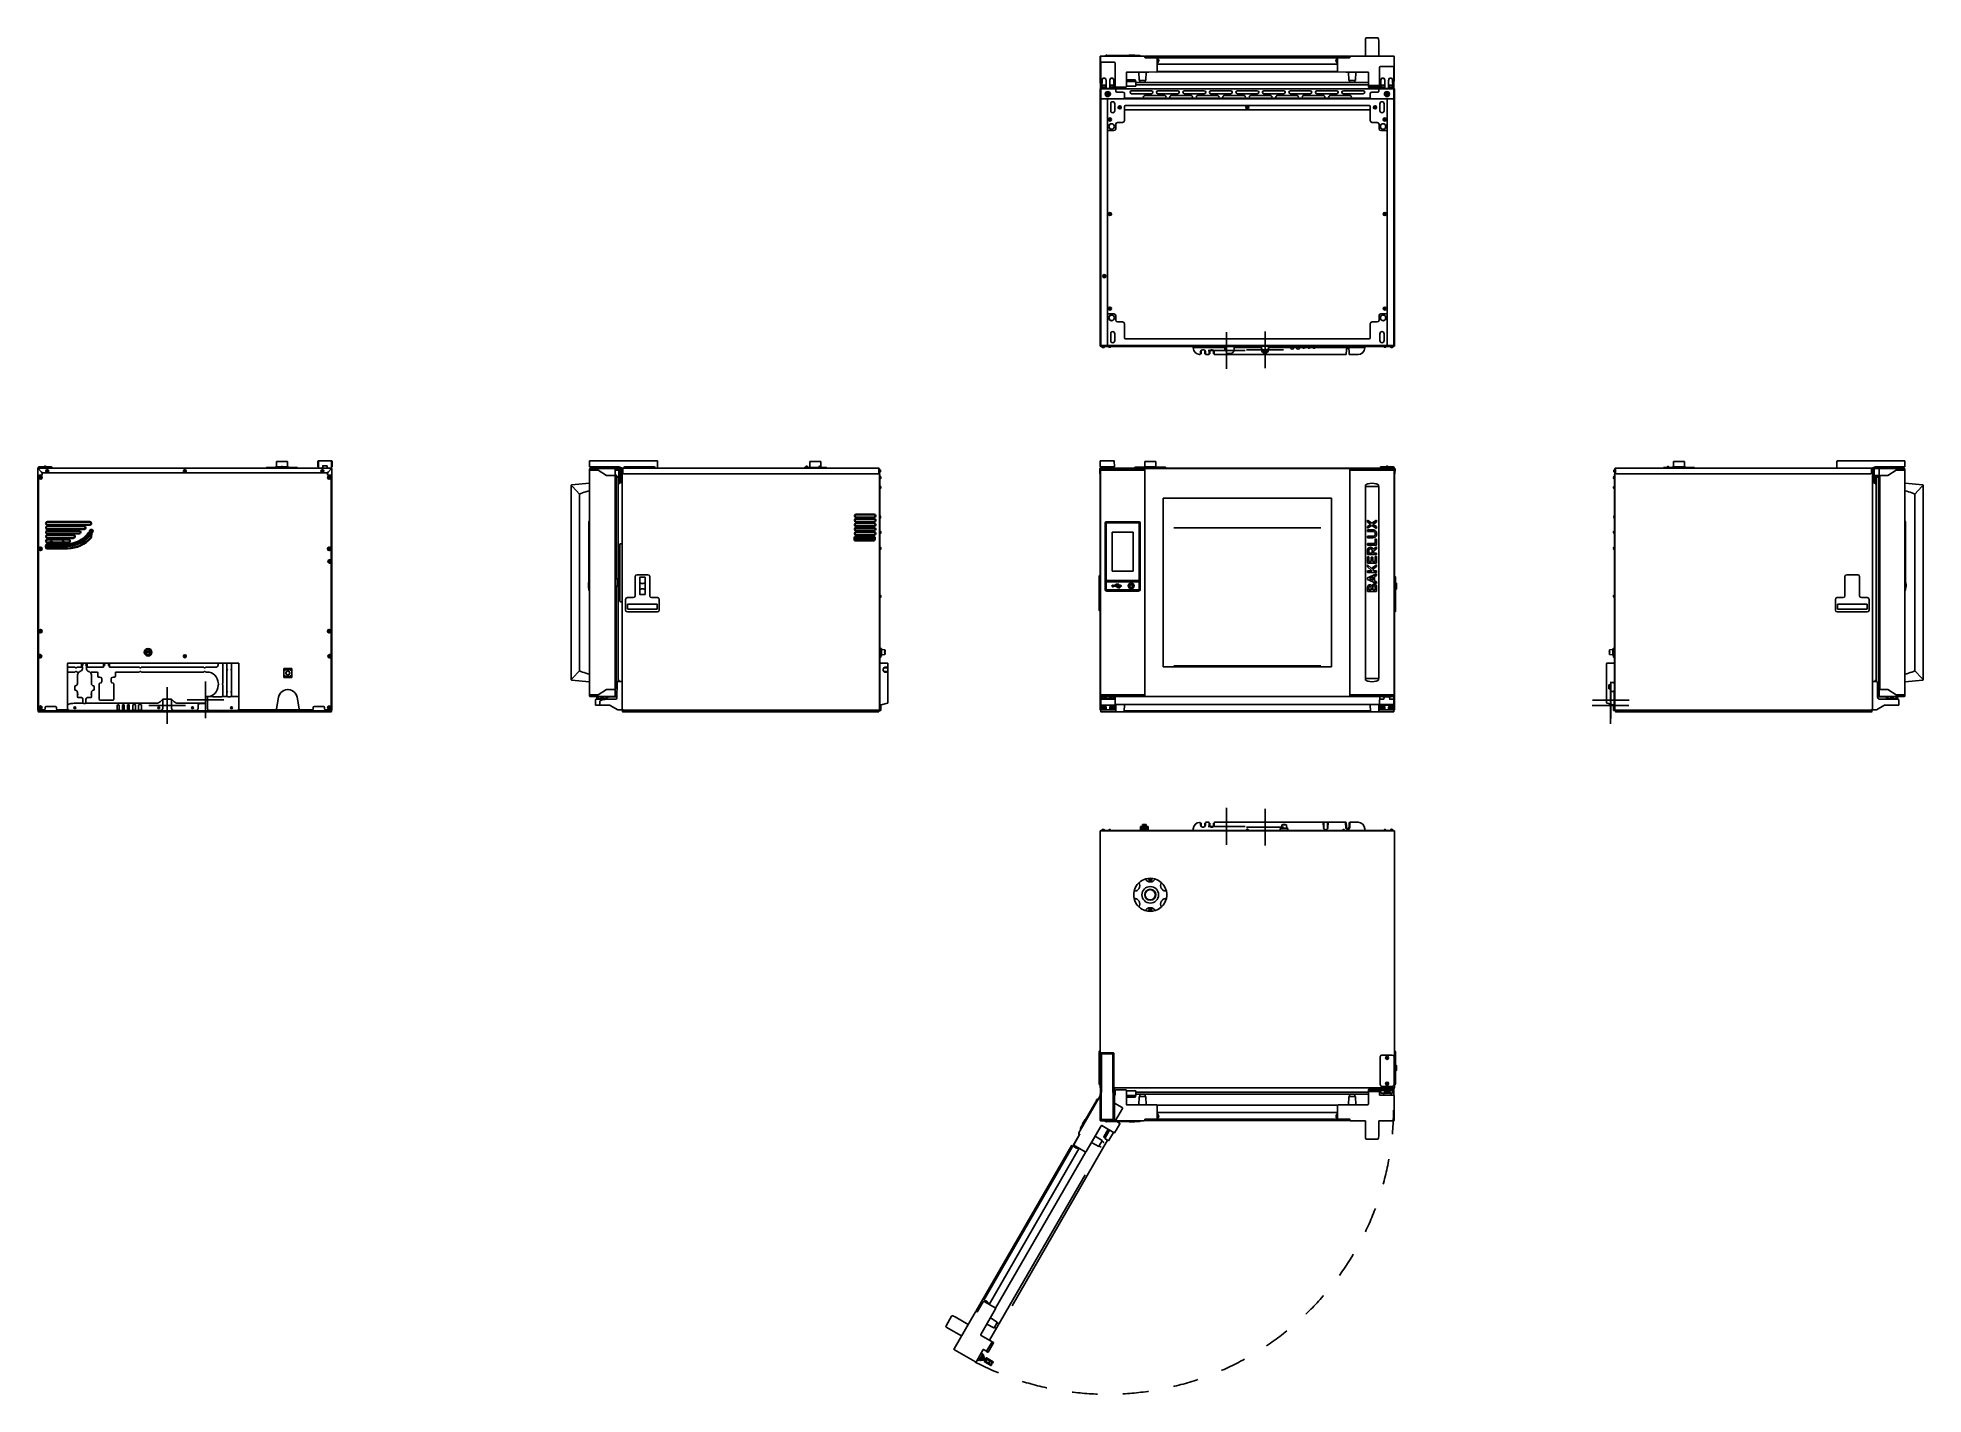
# Model space of a CAD drawing. Header units: millimetres. Extents: x 7025 to 12152, y 3757 to 7444.
import ezdxf

# ---------------------------------------------------------------- set-up
doc = ezdxf.new("R2010")
doc.units = ezdxf.units.MM
doc.header["$LTSCALE"] = 346.5
doc.linetypes.add('HIDDEN', pattern=[0.2, 0.1, -0.1])
doc.layers.get('0').update_dxf_attribs({"linetype": 'CONTINUOUS'})
doc.layers.add('1', color=7, linetype='CONTINUOUS', true_color=0xffffff)
for name, color, linetype in [('ASSI', 7, 'CONTINUOUS'), ('COSMETICHE', 7, 'CONTINUOUS'), ('GEOM', 7, 'CONTINUOUS')]:
    doc.layers.add(name, color=color, linetype=linetype)

# ---------------------------------------------------------------- blocks, each defined once
blk = doc.blocks.new('A$C1CA24820')
at = {"color": 253, "linetype": 'HIDDEN', "ltscale": 15}
for p, q in [((418.9, 732.9), (361.1, 632.8)), ((361.1, 632.8), (418.9, 732.9)), ((365.8, 644.9), (411, 723.2)), ((409.5, 722.7), (409.8, 723.2)), ((409.8, 723.2), (410.7, 722.7)), ((410.9, 723), (410.1, 721.6)), ((413.3, 724.4), (411.2, 723.4)), ((413.3, 724.4), (412.3, 724)), ((413.7, 724.4), (413.9, 724.3)), ((371.6, 656.5), (378.8, 669)), ((379.4, 669), (379.2, 669.1)), ((457.9, 713.1), (479, 701)), ((479.7, 698.2), (461.2, 666.2)), ((82.3, 148.9), (359.8, 629.5)), ((363.2, 627.5), (85.7, 146.9)), ((118.5, 68.5), (434.3, 615.6)), ((347.5, 600.2), (363.5, 627.9)), ((361.1, 629.9), (362.9, 628.9)), ((363.1, 629.3), (361.8, 630.1)), ((361.8, 630.1), (363.1, 629.3)), ((365.7, 644.6), (365.8, 642.3)), ((366.7, 646.4), (365.8, 645)), ((365.8, 642.3), (365.8, 642.2)), ((365.9, 642), (366.1, 641.9)), ((366.1, 641.9), (366.3, 641.7)), ((371.9, 656), (371.7, 656.1)), ((422.3, 651.7), (381.5, 581.8)), ((422.3, 651.7), (392.5, 600.1)), ((424.4, 611.3), (405.8, 623.1)), ((457.6, 632.5), (423.6, 652.1)), ((428.9, 621.7), (440.7, 642.2)), ((429.2, 620.4), (432.3, 618.5)), ((444.6, 640), (431.5, 617.2)), ((431.5, 617.2), (442.3, 611)), ((455.5, 633.7), (442.3, 611)), ((460.6, 636.6), (458.3, 632.7)), ((462.6, 640), (460.6, 636.6)), ((461.6, 664.8), (472.2, 658.7)), ((472.6, 657.3), (462.6, 640)), ((117.5, 166.1), (362.5, 590.4)), ((439.5, 612.6), (123.6, 65.5)), ((134.6, 155.7), (380, 580.8)), ((347.9, 598.9), (378.7, 581)), ((350.7, 605.8), (348, 601.1)), ((348, 601.1), (350.7, 605.8)), ((348.2, 597.5), (348.7, 598.4)), ((349.5, 596.7), (348.2, 597.5)), ((348.8, 596.5), (348.9, 596.6)), ((349.3, 594), (349.3, 594)), ((349.4, 596.5), (349.9, 597.4)), ((350.6, 592.6), (350.9, 593.1)), ((350.8, 593.5), (350.8, 593.5)), ((351.8, 592.6), (351.5, 592.1)), ((353.1, 591.8), (353.1, 591.8)), ((353.3, 591.7), (353.3, 591.7)), ((354.8, 591.2), (354.7, 591.2)), ((358, 591.5), (358.6, 592.4)), ((359.1, 591.2), (358.2, 591.7)), ((361.2, 591.2), (360.6, 591)), ((392.5, 600.1), (392.2, 600.3)), ((415.3, 595.7), (395.8, 605.9)), ((416, 595.9), (424.5, 610.6)), ((416.7, 596.6), (420, 594.7)), ((424.2, 609.6), (427.5, 607.7)), ((98.3, 168.6), (85.5, 146.4)), ((94.8, 84.5), (134.5, 154)), ((98.3, 168.6), (101, 173.3)), ((103.7, 174), (104.2, 174.9)), ((103.7, 174), (116.3, 166.8)), ((104.2, 174.9), (105.5, 174.1)), ((105.7, 174.4), (105.2, 173.5)), ((105.4, 174.9), (105.3, 174.7)), ((105.3, 174.3), (105.3, 174.2)), ((107.8, 175.6), (107.8, 175.7)), ((109, 174.7), (109, 174.7)), ((109.3, 174.7), (109.6, 175.2)), ((110.5, 174.7), (110.2, 174.2)), ((110.6, 174), (110.6, 174.1)), ((111.8, 173.4), (111.8, 173.3)), ((112.9, 172.4), (112.9, 172.4)), ((114.3, 169.4), (113.8, 168.5)), ((115.1, 168.6), (114.2, 169.1)), ((116.2, 166.8), (116.1, 167.4)), ((116.3, 166.8), (133.7, 156.7)), ((15.3, 133.8), (0.4, 108)), ((1.5, 103.9), (1.5, 103.9)), ((6.6, 100.8), (2.5, 103.4)), ((19.3, 134.8), (19.3, 134.7)), ((24.6, 131.9), (20.3, 134.2)), ((80.1, 146.1), (22.1, 45.6)), ((60.1, 111.4), (24.6, 131.9)), ((82.6, 147.5), (84.4, 146.5)), ((82.8, 146.8), (84.1, 146.1)), ((82.8, 146.8), (84.1, 146.1)), ((130.3, 102), (110.8, 112.2)), ((139.4, 117.7), (120.8, 129.5)), ((131, 102.2), (139.5, 117)), ((131.7, 103), (135, 101.1)), ((139.2, 116), (142.5, 114.1)), ((42.1, 80.3), (6.6, 100.8)), ((95.5, 81.8), (125.2, 64.6)), ((125.3, 64.3), (110.5, 38.7)), ((110.6, 38.8), (125.4, 64.3)), ((129.2, 61.9), (114.7, 36.7)), ((125.5, 64.4), (125.4, 64.5)), ((125.7, 64.4), (129, 62.5)), ((22.8, 42.9), (80, 9.9)), ((101.5, 43.1), (82.7, 10.6)), ((90.2, 13.7), (85.9, 16.2)), ((90.2, 13.7), (100.2, 31)), ((93, 14.4), (90.2, 13.7)), ((93, 14.4), (101, 28.3)), ((94.7, 13.4), (93, 14.4)), ((102.7, 27.3), (94.7, 13.4)), ((96.1, 13.8), (94.7, 13.4)), ((100.2, 31), (95.9, 33.5)), ((103.1, 25.9), (96.1, 13.8)), ((97.1, 15.6), (99.7, 14.1)), ((97.1, 15.6), (97.1, 15.6)), ((104.6, 22.6), (99.7, 14.1)), ((99.7, 14.1), (99.7, 14.1)), ((101, 28.3), (100.2, 31)), ((104.6, 13.5), (100.7, 15.7)), ((102.7, 27.3), (101, 28.3)), ((102, 24.1), (102.1, 24.1)), ((102.1, 24.1), (104.6, 22.6)), ((102.2, 43.3), (110.2, 38.7)), ((103.1, 25.9), (102.7, 27.3)), ((103.3, 14.2), (106.3, 19.4)), ((107.6, 18.7), (103.7, 20.9)), ((103.9, 11.2), (109.2, 20.4)), ((104, 10.5), (122.2, 0)), ((104.6, 22.6), (104.6, 22.6)), ((109.8, 20.6), (128, 10.1)), ((110.4, 38.5), (113.6, 36.7)), ((123.9, 2.3), (110.4, 10.1)), ((114, 36.6), (110.7, 38.4)), ((113.4, 15.3), (126.9, 7.5)), ((119.1, 11.7), (116.4, 6.9)), ((123, 2.9), (116.5, 6.7)), ((126, 8), (119.4, 11.8)), ((124, 2.1), (122.9, 0.2)), ((126.1, 7.7), (123.3, 2.9)), ((128.2, 9.4), (127.2, 7.6))]:
    blk.add_line(p, q, dxfattribs=at)
for points in [[(413.4, 724.5), (413.4, 724.5), (413.3, 724.5), (413.3, 724.4), (413.3, 724.4), (413.3, 724.4)], [(413.6, 724.5), (413.6, 724.5), (413.5, 724.5), (413.5, 724.5), (413.4, 724.5)], [(413.7, 724.4), (413.7, 724.4), (413.7, 724.4), (413.6, 724.5), (413.6, 724.5)], [(365.8, 642.2), (365.9, 642.1), (365.9, 642)]]:
    blk.add_lwpolyline(points, dxfattribs=at)
for centre, radius, start, end in [((410.4, 722.2), 1, 150, 217.9757), ((408.8, 720.9), 1, 11.3088, 37.9757), ((411.4, 722.9), 0.5, 116.9322, 150.0007), ((379.1, 668.9), 0.25, 60, 150), ((379.6, 669.4), 0.5, 240, 270.6363), ((360.6, 629), 1, 60, 150), ((362.4, 628), 1, 330, 60), ((371.8, 656.3), 0.25, 150, 240), ((371.6, 655.6), 0.5, 29.3637, 60), ((429.8, 621.2), 1, 150, 239), ((457.8, 632.9), 0.5, 240, 329.5), ((349.7, 600.1), 2, 150, 151.9149), ((349.1, 596.3), 0.4, 150, 180.3012), ((353.5, 596.3), 4.8, 180.3012, 208.6273), ((349.2, 596.4), 0.4, 60, 150), ((350.5, 595.9), 1.25, 150, 211.3979), ((353.5, 596.3), 4.75, 208.4659, 211.0313), ((357.1, 599.9), 9.08, 211.3979, 225.3324), ((353.5, 596.3), 4.75, 211.0316, 211.9926), ((353.5, 596.3), 4.75, 211.9926, 213.3187), ((353.5, 596.3), 4.74, 213.3188, 214.4598), ((353.5, 596.3), 4.74, 214.4598, 215.4278), ((353.5, 596.3), 4.73, 215.4278, 216.6825), ((353.5, 596.3), 4.73, 216.6826, 217.4526), ((353.5, 596.3), 4.72, 217.4524, 218.9975), ((353.5, 596.3), 4.72, 218.9977, 219.4819), ((350.1, 597.3), 0.25, 60, 150), ((353.5, 596.3), 4.7, 219.4813, 221.5344), ((353.5, 596.2), 4.68, 221.535, 222.6227), ((353.5, 596.2), 4.67, 222.6228, 223.6051), ((353.4, 596.2), 4.64, 223.6036, 225.6824), ((351.4, 594.5), 2.01, 232.7256, 234.8598), ((351.4, 594.5), 1.98, 234.8627, 235.7144), ((351.4, 594.5), 1.97, 235.714, 236.9766), ((351.4, 594.5), 1.96, 236.9771, 238.0037), ((351.4, 594.5), 1.95, 238.0037, 239.0738), ((351.4, 594.4), 1.95, 239.0741, 241.1541), ((351.4, 594.5), 1.95, 241.1545, 242.3767), ((351.4, 594.5), 1.98, 244.6009, 245.2558), ((351.4, 594.5), 1.97, 243.2167, 244.6016), ((351.4, 594.5), 1.96, 242.3765, 243.2159), ((351.4, 594.5), 2.01, 245.2585, 247.2741), ((357, 599.9), 8.95, 225.6057, 227.3692), ((353.2, 596.1), 3.79, 232.4013, 239.9911), ((357, 599.9), 8.95, 227.3743, 235.8008), ((353.2, 596.1), 3.79, 240.0089, 247.5987), ((352.7, 593.7), 2.01, 232.7259, 234.7415), ((352.7, 593.7), 1.98, 234.7442, 235.3991), ((352.7, 593.7), 1.97, 235.3984, 236.7833), ((352.7, 593.7), 1.96, 236.7841, 237.6235), ((352.7, 593.7), 1.96, 237.6234, 238.8455), ((352.7, 593.7), 1.95, 240.9261, 241.9964), ((352.7, 593.7), 1.95, 238.8459, 240.9258), ((352.7, 593.7), 1.97, 243.0233, 244.286), ((352.7, 593.7), 1.96, 241.9964, 243.0228), ((352.7, 593.7), 1.98, 244.2856, 245.1372), ((352.7, 593.7), 2.01, 245.1401, 247.2744), ((353.2, 596.4), 4.64, 254.3176, 256.3964), ((357, 599.9), 8.94, 235.8071, 236.6497), ((353.2, 596.4), 4.67, 256.3949, 257.3772), ((353.2, 596.4), 4.68, 257.3773, 258.465), ((353.2, 596.4), 4.7, 258.4656, 260.5187), ((357.1, 599.9), 8.79, 237.391, 242.609), ((353.2, 596.4), 4.72, 260.5181, 261.0023), ((353.2, 596.4), 4.72, 261.0025, 262.5476), ((353.2, 596.5), 4.73, 263.3175, 264.5722), ((353.2, 596.5), 4.73, 262.5474, 263.3174), ((353.2, 596.5), 4.74, 264.5722, 265.5402), ((353.2, 596.5), 4.74, 265.5402, 266.6812), ((353.2, 596.5), 4.75, 266.6813, 268.0074), ((353.2, 596.5), 4.75, 268.0074, 268.9647), ((357.2, 599.8), 8.94, 243.3503, 244.1929), ((353.2, 596.5), 4.75, 269.3591, 271.534), ((353.2, 596.5), 4.75, 268.9647, 269.359), ((357.2, 599.8), 8.95, 244.1992, 252.6256), ((353.2, 596.5), 4.8, 271.3727, 272.1438), ((357.2, 599.8), 8.95, 252.6308, 254.3943), ((357.1, 599.9), 9.08, 254.6676, 268.6021), ((357, 592.1), 1.25, 268.6021, 330), ((358.3, 592.5), 0.25, 330, 60), ((360.1, 592.9), 2, 240, 285), ((379.7, 582.8), 2, 240.0246, 247.313), ((379.7, 582.8), 2.02, 247.3031, 254.2295), ((379.7, 582.8), 2, 254.26, 266.9601), ((379.7, 582.8), 2, 266.9728, 329.7545), ((390.7, 601.1), 2, 299.9657, 330), ((415.6, 596.1), 0.5, 242.5, 330), ((416.8, 596.8), 0.25, 150, 240), ((421.5, 597.3), 3, 240, 280.7412), ((424.1, 609.4), 0.25, 60, 150), ((424.1, 610.9), 0.5, 330, 57.5), ((426, 605.1), 3, 19.2588, 60), ((105.4, 173.3), 0.25, 150, 240), ((105.6, 174.5), 0.4, 150, 240), ((105.7, 174.7), 0.4, 119.6988, 150), ((107.9, 170.9), 4.8, 91.3727, 119.6988), ((106.8, 173.8), 1.25, 88.6021, 150), ((106.6, 165.9), 9.08, 74.6676, 88.6021), ((107.9, 170.9), 4.75, 88.9687, 91.5341), ((107.9, 170.9), 4.75, 88.0074, 88.9684), ((107.9, 170.9), 4.75, 86.6813, 88.0074), ((107.9, 170.9), 4.74, 85.5402, 86.6812), ((107.9, 170.9), 4.74, 84.5722, 85.5402), ((107.9, 170.9), 4.73, 83.3175, 84.5722), ((107.9, 170.9), 4.73, 82.5474, 83.3174), ((107.9, 170.9), 4.72, 81.0025, 82.5476), ((107.9, 170.9), 4.72, 80.5181, 81.0023), ((107.9, 170.9), 4.7, 78.4656, 80.5187), ((107.9, 171), 4.68, 77.3773, 78.465), ((107.9, 171), 4.67, 76.3949, 77.3772), ((107.9, 171), 4.64, 74.3176, 76.3964), ((106.6, 166.1), 8.95, 72.6308, 74.3943), ((108.4, 173.6), 2.01, 65.1401, 67.2744), ((106.6, 166.1), 8.95, 64.1992, 72.6256), ((108.4, 173.6), 1.98, 64.2856, 65.1372), ((108.4, 173.6), 1.97, 63.0233, 64.286), ((108.4, 173.7), 1.96, 61.9964, 63.0228), ((107.9, 171.2), 3.79, 60.0089, 67.5987), ((108.4, 173.7), 1.95, 60.9261, 61.9964), ((108.4, 173.7), 1.95, 58.8459, 60.9258), ((108.4, 173.7), 1.96, 57.6234, 58.8455), ((108.4, 173.6), 1.98, 54.7442, 55.3991), ((108.4, 173.6), 1.97, 55.3984, 56.7833), ((108.4, 173.7), 1.96, 56.7841, 57.6235), ((108.4, 173.6), 2.01, 52.7259, 54.7415), ((107.9, 171.2), 3.79, 52.4013, 59.9911), ((106.6, 166.1), 8.94, 63.3503, 64.1929), ((109.7, 172.9), 2.01, 65.2585, 67.2741), ((109.7, 172.9), 1.98, 64.6009, 65.2558), ((109.7, 172.9), 1.97, 63.2167, 64.6016), ((109.7, 172.9), 1.96, 62.3765, 63.2159), ((109.7, 172.9), 1.95, 61.1545, 62.3767), ((106.6, 165.9), 8.79, 57.391, 62.609), ((109.7, 172.9), 1.95, 58.0037, 59.0738), ((109.7, 172.9), 1.95, 59.0741, 61.1541), ((109.7, 172.9), 1.97, 55.714, 56.9766), ((109.7, 172.9), 1.96, 56.9771, 58.0037), ((109.7, 172.9), 1.98, 54.8627, 55.7144), ((107.7, 171.1), 4.64, 43.6036, 45.6824), ((109.7, 172.9), 2.01, 52.7256, 54.8598), ((107.7, 171.1), 4.67, 42.6228, 43.6051), ((107.6, 171.1), 4.68, 41.535, 42.6227), ((107.6, 171.1), 4.7, 39.4813, 41.5344), ((107.6, 171.1), 4.72, 37.4524, 38.9975), ((107.6, 171.1), 4.72, 38.9977, 39.4819), ((107.6, 171.1), 4.73, 36.6826, 37.4526), ((107.6, 171.1), 4.73, 35.4278, 36.6825), ((107.6, 171.1), 4.74, 33.3188, 34.4598), ((107.6, 171.1), 4.74, 34.4598, 35.4278), ((107.6, 171.1), 4.75, 31.9926, 33.3187), ((107.6, 171.1), 4.75, 31.0316, 31.9926), ((106.7, 166), 8.94, 55.8071, 56.6497), ((107.6, 171.1), 4.75, 28.466, 30.6408), ((107.6, 171.1), 4.75, 30.641, 31.0316), ((106.7, 166), 8.95, 47.3743, 55.8008), ((107.6, 171.1), 4.8, 27.8562, 28.6273), ((106.7, 166), 8.95, 45.6057, 47.3692), ((106.6, 165.9), 9.08, 31.3979, 45.3324), ((113.6, 168.6), 0.25, 240, 330), ((113.3, 170), 1.25, 330, 31.3979), ((114.1, 166.8), 2, 15, 60), ((132.7, 155), 2, 330.25, 60), ((83.1, 148.4), 1, 150, 240), ((84.9, 147.4), 1, 240, 330), ((131.8, 103.2), 0.25, 150, 240), ((139.1, 115.8), 0.25, 60, 150), ((139.1, 117.2), 0.5, 330, 57.5), ((141, 111.5), 3, 19.2588, 60), ((125.6, 64.2), 0.25, 59.9818, 150.0124), ((128.7, 62.1), 0.5, 330.0296, 60.0468), ((130.6, 102.5), 0.5, 242.5, 330), ((136.5, 103.7), 3, 240, 280.7412), ((101.9, 42.8), 0.5, 60, 150), ((104.3, 11), 0.5, 150, 240), ((104.3, 13), 0.5, 330, 60), ((107.8, 19.1), 0.5, 240, 330), ((111.9, 12.7), 3, 60, 240), ((109.6, 20.2), 0.5, 60, 150), ((110.9, 38.7), 0.25, 149.9897, 240.0128), ((113.9, 37.1), 0.505, 240.0427, 255.2523), ((113.9, 37.1), 0.502, 258.0858, 275.9061), ((113.9, 37.1), 0.497, 255.2748, 258.0241), ((114.2, 37), 0.5, 240.0019, 329.9964), ((116.6, 6.8), 0.2, 150, 240), ((119.3, 11.6), 0.2, 60, 150), ((122.5, 0.5), 0.5, 240, 330), ((123.1, 3), 0.2, 240, 330), ((123.8, 2.2), 0.2, 330, 59.9982), ((125.9, 7.8), 0.2, 330, 60), ((127, 7.7), 0.2, 240.0018, 330), ((127.8, 9.7), 0.5, 330, 60)]:
    blk.add_arc(centre, radius, start, end, dxfattribs=at)
for centre, major_axis, ratio, start_param, end_param in [((478, 699.2), (2, -0.12), 0.99981, 5.819644, 7.390288), ((362.8, 631.8), (-1.93, -0.52), 0.999695, 5.497939, 7.068431), ((362.6, 628.4), (0.966, 0.259), 0.999695, -0.785246, 0.785246), ((423.1, 651.2), (-0.257, 0.967), 0.999697, -0.783065, 0.783065), ((462.1, 665.7), (0.966, 0.259), 0.999695, 2.356347, 3.926839), ((471.7, 657.8), (0.966, 0.259), 0.999695, -0.785246, 0.785246), ((348.4, 599.7), (-0.866, 0.5), 0.999848, 6.283185, 7.853982), ((102.7, 172.3), (-0.52, 1.93), 0.999695, -0.785246, 0.785246), ((3, 106.5), (2.9, 0.77), 0.998785, 2.357775, 3.925412), ((1.5, 103.9), (1.3, -0.75), 0.034921, 0.743834, 1.570864), ((17.8, 132.2), (-0.78, 2.9), 0.998785, -0.783819, 0.783817), ((19.3, 134.8), (1.3, -0.75), 0.034921, -1.570864, -0.743834), ((81.8, 145.1), (-0.52, 1.93), 0.999695, -0.785246, 0.785246), ((84.6, 146.9), (0.259, -0.966), 0.999695, -0.785246, 0.785246), ((96.5, 83.5), (-1.93, -0.52), 0.999697, -0.783065, 0.783065), ((125, 64.4), (0.242, 0.065), 0.999695, -0.785246, 0.785246), ((23.8, 44.6), (1.93, 0.52), 0.999695, 2.356347, 3.926839), ((81, 11.6), (-0.52, 1.93), 0.999695, -3.926839, -2.356347), ((110.3, 38.9), (-0.065, 0.242), 0.999695, -3.926839, -2.356347)]:
    blk.add_ellipse(centre, major_axis=major_axis, ratio=ratio, start_param=start_param, end_param=end_param, dxfattribs=at)
for points in [[(365.8, 644.9), (365.7, 644.8), (365.7, 644.7), (365.7, 644.6)], [(352.1, 592.4), (352.2, 592.4), (352.3, 592.5), (352.4, 592.5)], [(111.6, 173.5), (111.5, 173.4), (111.4, 173.4), (111.3, 173.3)], [(125.3, 64.5), (125.3, 64.5), (125.3, 64.5), (125.4, 64.5)], [(110.3, 38.6), (110.3, 38.6), (110.3, 38.6), (110.4, 38.5)]]:
    blk.add_open_spline(points, degree=3, dxfattribs=at)
for points, knots in [([(352.1, 592.4), (352.1, 592.4), (352.1, 592.4), (352.1, 592.4), (352.1, 592.4)], [0, 0, 0, 0, 0.489527, 1, 1, 1, 1]), ([(353.1, 592.1), (353.1, 592.1), (353.1, 592), (353.1, 591.9), (353.1, 591.8)], [0, 0, 0, 0, 0.314454, 1, 1, 1, 1]), ([(110.6, 173.7), (110.6, 173.8), (110.6, 173.9), (110.6, 174), (110.6, 174)], [0, 0, 0, 0, 0.314454, 1, 1, 1, 1]), ([(111.6, 173.5), (111.6, 173.5), (111.6, 173.5), (111.6, 173.5), (111.6, 173.5)], [0, 0, 0, 0, 0.489527, 1, 1, 1, 1]), ([(97.3, 15.5), (97.3, 15.5), (97.3, 15.5), (97.3, 15.6), (97.4, 15.6), (97.4, 15.7)], [0, 0, 0, 0, 0.080516, 0.277772, 1, 1, 1, 1]), ([(99.6, 19.5), (99.1, 18.9), (98.3, 17.7), (97.7, 16.4), (97.4, 15.7)], [0, 0, 0, 0, 0.5, 1, 1, 1, 1]), ([(99.6, 19.5), (99.6, 19.5), (99.7, 19.6), (99.7, 19.7), (99.7, 19.7)], [0, 0, 0, 0, 0.234648, 1, 1, 1, 1]), ([(99.7, 14.4), (99.7, 14.3), (99.6, 14.2), (99.6, 14.2), (99.6, 14.1), (99.6, 14.1)], [0, 0, 0, 0, 0.722228, 0.919484, 1, 1, 1, 1]), ([(99.7, 19.7), (99.8, 19.8), (99.8, 19.9), (99.8, 19.9), (99.8, 20)], [0, 0, 0, 0, 0.765136, 1, 1, 1, 1]), ([(101.9, 18.2), (101.6, 17.5), (101, 16.2), (100.1, 14.9), (99.7, 14.4)], [0, 0, 0, 0, 0.5, 1, 1, 1, 1]), ([(102.1, 23.8), (101.6, 23.2), (100.8, 22), (100.1, 20.6), (99.8, 20)], [0, 0, 0, 0, 0.5, 1, 1, 1, 1]), ([(102, 18.4), (102, 18.4), (102, 18.3), (101.9, 18.2), (101.9, 18.2)], [0, 0, 0, 0, 0.765352, 1, 1, 1, 1]), ([(102.2, 18.6), (102.1, 18.6), (102.1, 18.5), (102.1, 18.5), (102, 18.4)], [0, 0, 0, 0, 0.234864, 1, 1, 1, 1]), ([(102.1, 23.8), (102.1, 23.8), (102.1, 23.9), (102.2, 24), (102.2, 24), (102.2, 24)], [0, 0, 0, 0, 0.722234, 0.919485, 1, 1, 1, 1]), ([(104.4, 22.5), (104.1, 21.8), (103.5, 20.4), (102.6, 19.2), (102.2, 18.6)], [0, 0, 0, 0, 0.5, 1, 1, 1, 1]), ([(104.5, 22.7), (104.5, 22.7), (104.5, 22.7), (104.4, 22.6), (104.4, 22.5), (104.4, 22.5)], [0, 0, 0, 0, 0.080515, 0.277766, 1, 1, 1, 1])]:
    blk.add_open_spline(points, degree=3, knots=knots, dxfattribs=at)

msp = doc.modelspace()

# ---------------------------------------------------------------- linework, layer by layer
at = {"color": 7, "linetype": 'Continuous'}
for p, q in [((10635, 7394.2), (10635, 7435)), ((10671, 7394.2), (10671, 7435)), ((9913.5, 7392), (9913.5, 7325)), ((9915, 7326), (9915, 7392)), ((9917, 7394), (9915.5, 7394)), ((9917, 7394), (10033, 7394)), ((10033, 7394), (9917.1, 7394)), ((9927.3, 7394.4), (9927.3, 7394.2)), ((9927.3, 7394.2), (9927.3, 7394)), ((9929.5, 7395.9), (9927.5, 7394.6)), ((9929.5, 7395.9), (9927.5, 7394.6)), ((9927.5, 7394.6), (9927.5, 7394.6)), ((9929.7, 7396), (10020.2, 7396)), ((9929.9, 7396), (9930.3, 7396)), ((9930.3, 7396), (9930.3, 7397)), ((9930.3, 7397), (9930.9, 7397)), ((9942.9, 7396), (9967.7, 7396)), ((9992.5, 7396.2), (9992.5, 7396.5)), ((9992.7, 7396.7), (10007.2, 7396.7)), ((10007.5, 7396.2), (10007.5, 7396.5)), ((10018.7, 7396), (10018.4, 7396)), ((10019.6, 7396), (10019.8, 7396)), ((10020, 7396), (10020, 7396)), ((10022.4, 7394.6), (10020.4, 7395.9)), ((10020.4, 7395.9), (10022.4, 7394.6)), ((10022.5, 7394.6), (10022.4, 7394.6)), ((10022.5, 7394.5), (10022.5, 7394.6)), ((10022.6, 7394.5), (10022.5, 7394.5)), ((10022.6, 7394.3), (10022.6, 7394.5)), ((10022.6, 7394.2), (10022.6, 7394.3)), ((10022.6, 7394.2), (10022.6, 7394)), ((10035, 7392), (10035, 7390.5)), ((10035, 7392), (10035, 7390.5)), ((10035, 7392), (10035, 7390.5)), ((10035.5, 7392.5), (10035.5, 7390.5)), ((10068, 7389.5), (10036, 7389.5)), ((10036.5, 7393.5), (10591.5, 7393.5)), ((10590.5, 7389.5), (10036.5, 7389.5)), ((10069, 7352.9), (10069, 7388.5)), ((10070, 7387.5), (10069, 7387.5)), ((10070.3, 7386), (10069.2, 7386)), ((10070, 7386), (10070, 7387.5)), ((10070.6, 7386.5), (10070.4, 7386.5)), ((10072.2, 7383.3), (10072.2, 7383.3)), ((10072.4, 7384.8), (10072.4, 7384.8)), ((10072.4, 7383), (10073, 7383)), ((10073, 7382), (10072.4, 7382)), ((10072.4, 7381.6), (10072.4, 7381.6)), ((10555, 7383), (10555.5, 7383)), ((10555.5, 7382), (10555, 7382)), ((10555.5, 7384.8), (10555.5, 7384.8)), ((10555.8, 7383.5), (10555.8, 7383.5)), ((10557.4, 7386.5), (10557.6, 7386.5)), ((10557.7, 7386.2), (10558.7, 7386.2)), ((10558, 7386.2), (10558, 7387.5)), ((10559, 7387.5), (10558, 7387.5)), ((10559, 7353.1), (10559, 7387.7)), ((10559, 7372.3), (10559, 7387.5)), ((10559, 7372.4), (10559, 7387.5)), ((10561, 7389.7), (10592, 7389.7)), ((10592.5, 7392.5), (10592.5, 7390.5)), ((10593, 7392.2), (10593, 7390.7)), ((10593, 7392), (10593, 7390.7)), ((10593, 7390.7), (10593, 7392)), ((10595, 7394.2), (10711, 7394.2)), ((10713, 7392.2), (10713, 7326.2)), ((9915.5, 7375.6), (9915.5, 7316.2)), ((9952.5, 7377.6), (9917.5, 7377.6)), ((9922.9, 7334.4), (9926, 7334.4)), ((9943.9, 7334.4), (9947, 7334.4)), ((9954.5, 7336.4), (9954.5, 7375.6)), ((9954.5, 7305.6), (9954.5, 7336.4)), ((9985, 7310.3), (9985, 7349.5)), ((9985.7, 7336.3), (9985.7, 7336.3)), ((9985.7, 7331.7), (9985.7, 7331.7)), ((9985.9, 7334.6), (9985.9, 7334.6)), ((9986, 7350.5), (10067, 7350.9)), ((9986, 7350.5), (10045.5, 7350.5)), ((10019.9, 7328.5), (10019, 7350.5)), ((10038, 7328.5), (10038.9, 7350.5)), ((10045.5, 7350.5), (10045.5, 7350.8)), ((10559.7, 7351.6), (10068.5, 7351.6)), ((10559.4, 7351.8), (10068.7, 7351.8)), ((10069, 7373.1), (10069.4, 7373.5)), ((10559, 7371.8), (10069, 7371.8)), ((10070.3, 7376), (10069.2, 7376)), ((10070, 7374.9), (10070, 7376)), ((10072.2, 7378.7), (10072.2, 7378.7)), ((10072.4, 7380.2), (10072.4, 7380.2)), ((10555.5, 7380.7), (10555.5, 7380.6)), ((10555.5, 7380.2), (10555.5, 7380.2)), ((10555.5, 7380.1), (10555.5, 7380.1)), ((10555.5, 7380.1), (10555.5, 7380.1)), ((10555.8, 7378.9), (10555.8, 7378.9)), ((10555.8, 7378.7), (10555.8, 7378.7)), ((10557.7, 7376.2), (10558.7, 7376.2)), ((10557.7, 7376), (10558, 7376)), ((10558, 7374.9), (10558, 7376.2)), ((10558.9, 7373.2), (10558.5, 7373.5)), ((10641, 7350.8), (10560.9, 7351.1)), ((10582.4, 7351), (10582.4, 7350.5)), ((10641.9, 7350.5), (10582.4, 7350.5)), ((10589.9, 7328.5), (10589, 7350.5)), ((10608, 7328.5), (10608.9, 7350.5)), ((10643, 7348.8), (10643, 7314.5)), ((10673.5, 7363.6), (10673.5, 7316.2)), ((10710.5, 7365.6), (10675.5, 7365.6)), ((10680.9, 7334.4), (10684, 7334.4)), ((10701.9, 7334.4), (10705, 7334.4)), ((10712.5, 7336.4), (10712.5, 7363.6)), ((10712.5, 7305.6), (10712.5, 7336.4)), ((9913.5, 7325), (9915, 7314)), ((9914, 7304.8), (9914, 7304.7)), ((9914, 7304.8), (9914, 7304.8)), ((9914, 7304.7), (9914, 7302.1)), ((9914, 6606.5), (9914, 7302.1)), ((9914.8, 7302.1), (9914, 7302.1)), ((9914.8, 7304.7), (9914.8, 7302.1)), ((9914.9, 7301.7), (9914.8, 7301.7)), ((9914.9, 7305.6), (9954.5, 7305.6)), ((9914.9, 7304.8), (9914.9, 7304.7)), ((9954.5, 7304.8), (9914.9, 7304.8)), ((9914.9, 7301.7), (9915.6, 7300.4)), ((9915, 7314), (9915, 7313.4)), ((9915, 7314), (9915, 7314)), ((9915, 7313.4), (9915, 7313.2)), ((9915, 7313.2), (9915, 7305.5)), ((9915, 7305.5), (9915, 7305.4)), ((9915.5, 7316.2), (9915.5, 7305.6)), ((9915.7, 7305.6), (9915.5, 7305.6)), ((9915.6, 7303.6), (9915.6, 7303.2)), ((9915.6, 7278.9), (9915.6, 7299.8)), ((9915.9, 7305.6), (9954.5, 7305.6)), ((9916, 7304.3), (9916, 7304.8)), ((9918.8, 7314.3), (9918.9, 7325.9)), ((9918.8, 7308.9), (9918.8, 7314.3)), ((9929.6, 7308.4), (9919.3, 7308.4)), ((9919.5, 7308.8), (9919.5, 7309.4)), ((9919.7, 7309.6), (9929.3, 7309.6)), ((9929.3, 7308.6), (9919.7, 7308.6)), ((9920.5, 7309.8), (9920.5, 7314.1)), ((9920.7, 7309.6), (9928.3, 7309.6)), ((9921, 7314.6), (9928, 7314.6)), ((9922, 7308.6), (9922, 7308.5)), ((9927, 7308.6), (9927, 7308.5)), ((9928.5, 7309.8), (9928.5, 7314.1)), ((9929.5, 7308.8), (9929.5, 7309.4)), ((9930, 7325.9), (9930.1, 7314.3)), ((9930.1, 7314.3), (9930.1, 7308.9)), ((9932.2, 7290.3), (9932.2, 7291.3)), ((9932.2, 7291.3), (9933.5, 7291.3)), ((9933.5, 7290.3), (9932.2, 7290.3)), ((9933.5, 7291.3), (9934, 7291.8)), ((9934, 7289.8), (9933.5, 7290.3)), ((9934, 7291.8), (9934, 7293.1)), ((9934, 7293.1), (9935, 7293.1)), ((9934, 7288.5), (9934, 7289.8)), ((9935, 7288.5), (9934, 7288.5)), ((9935, 7293.1), (9935, 7291.8)), ((9935, 7291.8), (9935.5, 7291.3)), ((9935.5, 7290.3), (9935, 7289.8)), ((9935, 7289.8), (9935, 7288.5)), ((9935.5, 7291.3), (9936.8, 7291.3)), ((9936.8, 7290.3), (9935.5, 7290.3)), ((9936.8, 7291.3), (9936.8, 7290.3)), ((9939.8, 7314.3), (9939.9, 7325.9)), ((9939.8, 7308.9), (9939.8, 7314.3)), ((9950.6, 7308.4), (9940.3, 7308.4)), ((9940.5, 7308.8), (9940.5, 7309.4)), ((9940.7, 7309.6), (9950.3, 7309.6)), ((9950.3, 7308.6), (9940.7, 7308.6)), ((9941.5, 7309.8), (9941.5, 7314.1)), ((9941.7, 7309.6), (9949.3, 7309.6)), ((9942, 7314.6), (9949, 7314.6)), ((9943, 7308.6), (9943, 7308.5)), ((9948, 7308.6), (9948, 7308.5)), ((9949.5, 7309.8), (9949.5, 7314.1)), ((9950.5, 7308.8), (9950.5, 7309.4)), ((9951, 7325.9), (9951.1, 7314.3)), ((9951.1, 7314.3), (9951.1, 7308.9)), ((9954.5, 7304.8), (9954.5, 7305.6)), ((9954.5, 7304.8), (9955.5, 7304.8)), ((9955, 7323), (9955, 7310.7)), ((10672.5, 7304.8), (9955.5, 7304.8)), ((9956, 7309.7), (9976, 7309.7)), ((9956.5, 7303.8), (9956.5, 7298.1)), ((9975.8, 7296.1), (9958.5, 7296.1)), ((9976.5, 7309.8), (9980, 7309.7)), ((9979.5, 7280), (9979.5, 7280.2)), ((9979.5, 7279.7), (9979.5, 7280)), ((9979.5, 7279.4), (9979.5, 7279.7)), ((10648.4, 7279.6), (9979.5, 7279.6)), ((9979.5, 7278.9), (9979.5, 7279.4)), ((9979.8, 7292.1), (9979.8, 7281.1)), ((9980, 7309.7), (9984.5, 7309.8)), ((9985, 7329.7), (10008.6, 7329.7)), ((9985, 7325.2), (10011.2, 7325.2)), ((10011.2, 7312.7), (9985, 7312.7)), ((9999, 7299.8), (10053, 7299.8)), ((10053, 7291.8), (9999, 7291.8)), ((10009.6, 7328.8), (10009.7, 7325.2)), ((10011.2, 7312.7), (10011.2, 7325.2)), ((10011.2, 7322), (10643, 7322)), ((10643, 7316), (10011.2, 7316)), ((10089, 7286.6), (10035, 7286.6)), ((10071, 7299.8), (10125, 7299.8)), ((10125, 7291.8), (10071, 7291.8)), ((10161, 7286.6), (10107, 7286.6)), ((10143, 7299.8), (10197, 7299.8)), ((10197, 7291.8), (10143, 7291.8)), ((10233, 7286.6), (10179, 7286.6)), ((10215, 7299.8), (10269, 7299.8)), ((10269, 7291.8), (10215, 7291.8)), ((10305, 7286.6), (10251, 7286.6)), ((10287, 7299.8), (10341, 7299.8)), ((10341, 7291.8), (10287, 7291.8)), ((10377, 7286.6), (10323, 7286.6)), ((10359, 7299.8), (10413, 7299.8)), ((10413, 7291.8), (10359, 7291.8)), ((10449, 7286.6), (10395, 7286.6)), ((10431, 7299.8), (10485, 7299.8)), ((10485, 7291.8), (10431, 7291.8)), ((10521, 7286.6), (10467, 7286.6)), ((10503, 7299.8), (10557, 7299.8)), ((10557, 7291.8), (10503, 7291.8)), ((10593, 7286.6), (10539, 7286.6)), ((10575, 7299.8), (10629, 7299.8)), ((10629, 7291.8), (10575, 7291.8)), ((10643, 7310.2), (10643, 7314)), ((10643.2, 7314.2), (10672.7, 7314.2)), ((10672.5, 7309.7), (10643.5, 7309.7)), ((10648.1, 7292.1), (10648.1, 7281.1)), ((10648.4, 7280.4), (10648.4, 7280.3)), ((10648.4, 7280.3), (10648.4, 7280.1)), ((10648.4, 7279.7), (10648.4, 7279.3)), ((10648.4, 7279.3), (10648.4, 7278.9)), ((10652.1, 7296.1), (10669.5, 7296.1)), ((10671.5, 7303.8), (10671.5, 7298.1)), ((10673.5, 7304.8), (10672.5, 7304.8)), ((10673.5, 7324.2), (10673, 7324.2)), ((10673, 7324.2), (10673, 7314.2)), ((10673.5, 7324), (10673, 7324)), ((10673, 7314), (10673, 7310.2)), ((10673.5, 7316.2), (10673.5, 7305.6)), ((10673.5, 7305.6), (10713.1, 7305.6)), ((10673.5, 7304.8), (10673.5, 7305.6)), ((10673.5, 7305.6), (10711.4, 7305.6)), ((10713.1, 7304.8), (10673.5, 7304.8)), ((10676.8, 7314.3), (10676.9, 7325.9)), ((10676.8, 7308.9), (10676.8, 7314.3)), ((10687.6, 7308.4), (10677.3, 7308.4)), ((10677.5, 7308.8), (10677.5, 7309.4)), ((10677.7, 7309.6), (10687.3, 7309.6)), ((10687.3, 7308.6), (10677.7, 7308.6)), ((10678.5, 7309.8), (10678.5, 7314.1)), ((10678.7, 7309.6), (10686.3, 7309.6)), ((10679, 7314.6), (10686, 7314.6)), ((10680, 7308.6), (10680, 7308.5)), ((10685, 7308.6), (10685, 7308.5)), ((10686.5, 7309.8), (10686.5, 7314.1)), ((10687.5, 7308.8), (10687.5, 7309.4)), ((10688, 7325.9), (10688.1, 7314.3)), ((10688.1, 7314.3), (10688.1, 7308.9)), ((10691.2, 7291.3), (10692.5, 7291.3)), ((10691.2, 7290.3), (10691.2, 7291.3)), ((10692.5, 7290.3), (10691.2, 7290.3)), ((10692.5, 7291.3), (10693, 7291.8)), ((10693, 7289.8), (10692.5, 7290.3)), ((10693, 7293.1), (10694, 7293.1)), ((10693, 7291.8), (10693, 7293.1)), ((10693, 7288.5), (10693, 7289.8)), ((10694, 7288.5), (10693, 7288.5)), ((10694, 7293.1), (10694, 7291.8)), ((10694, 7291.8), (10694.5, 7291.3)), ((10694.5, 7290.3), (10694, 7289.8)), ((10694, 7289.8), (10694, 7288.5)), ((10694.5, 7291.3), (10695.8, 7291.3)), ((10695.8, 7290.3), (10694.5, 7290.3)), ((10695.8, 7291.3), (10695.8, 7290.3)), ((10697.8, 7314.3), (10697.9, 7325.9)), ((10697.8, 7308.9), (10697.8, 7314.3)), ((10708.6, 7308.4), (10698.3, 7308.4)), ((10698.5, 7308.8), (10698.5, 7309.4)), ((10698.7, 7309.6), (10708.3, 7309.6)), ((10708.3, 7308.6), (10698.7, 7308.6)), ((10699.5, 7309.8), (10699.5, 7314.1)), ((10699.7, 7309.6), (10707.3, 7309.6)), ((10700, 7314.6), (10707, 7314.6)), ((10701, 7308.6), (10701, 7308.5)), ((10706, 7308.6), (10706, 7308.5)), ((10707.5, 7309.8), (10707.5, 7314.1)), ((10708.5, 7308.8), (10708.5, 7309.4)), ((10709, 7325.9), (10709.1, 7314.3)), ((10709.1, 7314.3), (10709.1, 7308.9)), ((10712, 7304.3), (10712, 7304.8)), ((10712.2, 7305.6), (10712.5, 7305.6)), ((10712.3, 7303.6), (10712.3, 7303.2)), ((10713.1, 7301.7), (10712.3, 7300.4)), ((10712.3, 7278.9), (10712.3, 7299.8)), ((10714, 7284.8), (10712.3, 7284.8)), ((10713.1, 7301.7), (10713.2, 7301.7)), ((10713.2, 7304.7), (10713.2, 7302.1)), ((10713.2, 7302.1), (10714, 7302.1)), ((10714, 7304.7), (10714, 7302.1)), ((10714, 6606.4), (10714, 7302.1)), ((9916, 7276.6), (9916, 6608.6)), ((9916.6, 7277.9), (9924.5, 7277.9)), ((9933, 7277.6), (9917, 7277.6)), ((9918, 7277.8), (9929, 7277.8)), ((9926.5, 7278), (9926.5, 7278)), ((9926.5, 7278), (9978.5, 7278)), ((9928.6, 7278), (9928.7, 7277.8)), ((9929, 7278), (9929, 7277.8)), ((9934, 6608.6), (9934, 7276.6)), ((10693, 7277.6), (9935, 7277.6)), ((9942.5, 7245.6), (9942.5, 7264.6)), ((9953.5, 7264.6), (9953.5, 7245.6)), ((9966, 7255.1), (9964.7, 7255.1)), ((9964.7, 7255.1), (9964.7, 7254.1)), ((9964.7, 7254.1), (9966, 7254.1)), ((9966.5, 7255.6), (9966, 7255.1)), ((9966, 7254.1), (9966.5, 7253.6)), ((9967.5, 7256.9), (9966.5, 7256.9)), ((9966.5, 7256.9), (9966.5, 7255.6)), ((9966.5, 7253.6), (9966.5, 7252.3)), ((9966.5, 7252.3), (9967.5, 7252.3)), ((9967.5, 7255.6), (9967.5, 7256.9)), ((9968, 7255.1), (9967.5, 7255.6)), ((9967.5, 7253.6), (9968, 7254.1)), ((9967.5, 7252.3), (9967.5, 7253.6)), ((9969.3, 7255.1), (9968, 7255.1)), ((9968, 7254.1), (9969.3, 7254.1)), ((9969.3, 7254.1), (9969.3, 7255.1)), ((9980, 7218.6), (9980, 7256.6)), ((10648, 7247.6), (9980, 7247.6)), ((9983, 7259.6), (10645, 7259.6)), ((10311.7, 7254.1), (10311.7, 7255.1)), ((10311.7, 7255.1), (10313, 7255.1)), ((10313, 7254.1), (10311.7, 7254.1)), ((10313, 7255.1), (10313.5, 7255.6)), ((10313.5, 7253.6), (10313, 7254.1)), ((10313.5, 7255.6), (10313.5, 7256.9)), ((10313.5, 7256.9), (10314.5, 7256.9)), ((10313.5, 7252.3), (10313.5, 7253.6)), ((10314.5, 7252.3), (10313.5, 7252.3)), ((10314.5, 7256.9), (10314.5, 7255.6)), ((10314.5, 7255.6), (10315, 7255.1)), ((10315, 7254.1), (10314.5, 7253.6)), ((10314.5, 7253.6), (10314.5, 7252.3)), ((10315, 7255.1), (10316.3, 7255.1)), ((10316.3, 7254.1), (10315, 7254.1)), ((10316.3, 7255.1), (10316.3, 7254.1)), ((10648, 7256.6), (10648, 7218.6)), ((10649.4, 7278), (10701.5, 7278)), ((10658.7, 7255.1), (10660, 7255.1)), ((10658.7, 7254.1), (10658.7, 7255.1)), ((10660, 7254.1), (10658.7, 7254.1)), ((10660, 7255.1), (10660.5, 7255.6)), ((10660.5, 7253.6), (10660, 7254.1)), ((10660.5, 7256.9), (10661.5, 7256.9)), ((10660.5, 7255.6), (10660.5, 7256.9)), ((10660.5, 7252.3), (10660.5, 7253.6)), ((10661.5, 7252.3), (10660.5, 7252.3)), ((10661.5, 7256.9), (10661.5, 7255.6)), ((10661.5, 7255.6), (10662, 7255.1)), ((10662, 7254.1), (10661.5, 7253.6)), ((10661.5, 7253.6), (10661.5, 7252.3)), ((10662, 7255.1), (10663.3, 7255.1)), ((10663.3, 7254.1), (10662, 7254.1)), ((10663.3, 7255.1), (10663.3, 7254.1)), ((10674.5, 7245.6), (10674.5, 7264.6)), ((10685.5, 7264.6), (10685.5, 7245.6)), ((10694, 7276.6), (10694, 6608.6)), ((10711, 7277.6), (10695, 7277.6)), ((10699, 7278), (10699, 7277.8)), ((10710, 7277.8), (10699, 7277.8)), ((10699.3, 7278), (10699.2, 7277.8)), ((10699.3, 7278), (10699.2, 7277.8)), ((10701.5, 7278), (10701.5, 7278)), ((10711.3, 7277.9), (10703.4, 7277.9)), ((10712, 6608.6), (10712, 7276.6)), ((9935, 7191.6), (9951, 7191.6)), ((9938.2, 7221.3), (9938.2, 7222.3)), ((9938.2, 7222.3), (9939.5, 7222.3)), ((9939.5, 7221.3), (9938.2, 7221.3)), ((9939.5, 7222.3), (9940, 7222.8)), ((9940, 7220.8), (9939.5, 7221.3)), ((9940, 7222.8), (9940, 7224.1)), ((9940, 7224.1), (9941, 7224.1)), ((9940, 7219.5), (9940, 7220.8)), ((9941, 7219.5), (9940, 7219.5)), ((9941, 7224.1), (9941, 7222.8)), ((9941, 7222.8), (9941.5, 7222.3)), ((9941.5, 7221.3), (9941, 7220.8)), ((9941, 7220.8), (9941, 7219.5)), ((9941.5, 7222.3), (9942.8, 7222.3)), ((9942.8, 7221.3), (9941.5, 7221.3)), ((9942.8, 7222.3), (9942.8, 7221.3)), ((9956, 7196.6), (9956, 7208.6)), ((9961, 7213.6), (9975, 7213.6)), ((10653, 7213.6), (10667, 7213.6)), ((10672, 7208.6), (10672, 7196.6)), ((10677, 7191.6), (10693, 7191.6)), ((10685.2, 7222.3), (10686.5, 7222.3)), ((10685.2, 7221.3), (10685.2, 7222.3)), ((10686.5, 7221.3), (10685.2, 7221.3)), ((10686.5, 7222.3), (10687, 7222.8)), ((10687, 7220.8), (10686.5, 7221.3)), ((10687, 7224.1), (10688, 7224.1)), ((10687, 7222.8), (10687, 7224.1)), ((10687, 7219.5), (10687, 7220.8)), ((10688, 7219.5), (10687, 7219.5)), ((10688, 7224.1), (10688, 7222.8)), ((10688, 7222.8), (10688.5, 7222.3)), ((10688.5, 7221.3), (10688, 7220.8)), ((10688, 7220.8), (10688, 7219.5)), ((10688.5, 7222.3), (10689.8, 7222.3)), ((10689.8, 7221.3), (10688.5, 7221.3)), ((10689.8, 7222.3), (10689.8, 7221.3)), ((10714, 7180.1), (10714, 7180.1)), ((10714, 7177.6), (10714, 7177.6)), ((10712, 7174.8), (10714, 7174.8)), ((9938.2, 6964.3), (9938.2, 6965.3)), ((9938.2, 6965.3), (9939.5, 6965.3)), ((9939.5, 6964.3), (9938.2, 6964.3)), ((9939.5, 6965.3), (9940, 6965.8)), ((9940, 6963.8), (9939.5, 6964.3)), ((9940, 6965.8), (9940, 6967.1)), ((9940, 6967.1), (9941, 6967.1)), ((9940, 6962.5), (9940, 6963.8)), ((9941, 6962.5), (9940, 6962.5)), ((9941, 6967.1), (9941, 6965.8)), ((9941, 6965.8), (9941.5, 6965.3)), ((9941.5, 6964.3), (9941, 6963.8)), ((9941, 6963.8), (9941, 6962.5)), ((9941.5, 6965.3), (9942.8, 6965.3)), ((9942.8, 6964.3), (9941.5, 6964.3)), ((9942.8, 6965.3), (9942.8, 6964.3)), ((10685.2, 6965.3), (10686.5, 6965.3)), ((10685.2, 6964.3), (10685.2, 6965.3)), ((10686.5, 6964.3), (10685.2, 6964.3)), ((10686.5, 6965.3), (10687, 6965.8)), ((10687, 6963.8), (10686.5, 6964.3)), ((10687, 6967.1), (10688, 6967.1)), ((10687, 6965.8), (10687, 6967.1)), ((10687, 6962.5), (10687, 6963.8)), ((10688, 6962.5), (10687, 6962.5)), ((10688, 6967.1), (10688, 6965.8)), ((10688, 6965.8), (10688.5, 6965.3)), ((10688.5, 6964.3), (10688, 6963.8)), ((10688, 6963.8), (10688, 6962.5)), ((10688.5, 6965.3), (10689.8, 6965.3)), ((10689.8, 6964.3), (10688.5, 6964.3)), ((10689.8, 6965.3), (10689.8, 6964.3)), ((9922.7, 6795.3), (9922.7, 6796.3)), ((9922.7, 6796.3), (9924, 6796.3)), ((9924, 6795.3), (9922.7, 6795.3)), ((9924, 6796.3), (9924.5, 6796.8)), ((9924.5, 6794.8), (9924, 6795.3)), ((9924.5, 6796.8), (9924.5, 6798.1)), ((9924.5, 6798.1), (9925.5, 6798.1)), ((9924.5, 6793.5), (9924.5, 6794.8)), ((9925.5, 6793.5), (9924.5, 6793.5)), ((9925.5, 6798.1), (9925.5, 6796.8)), ((9925.5, 6796.8), (9926, 6796.3)), ((9926, 6795.3), (9925.5, 6794.8)), ((9925.5, 6794.8), (9925.5, 6793.5)), ((9926, 6796.3), (9927.3, 6796.3)), ((9927.3, 6795.3), (9926, 6795.3)), ((9927.3, 6796.3), (9927.3, 6795.3)), ((9951, 6693.6), (9935, 6693.6)), ((9938.2, 6707.3), (9938.2, 6708.3)), ((9938.2, 6708.3), (9939.5, 6708.3)), ((9939.5, 6707.3), (9938.2, 6707.3)), ((9939.5, 6708.3), (9940, 6708.8)), ((9940, 6706.8), (9939.5, 6707.3)), ((9940, 6708.8), (9940, 6710.1)), ((9940, 6710.1), (9941, 6710.1)), ((9940, 6705.5), (9940, 6706.8)), ((9941, 6705.5), (9940, 6705.5)), ((9941, 6710.1), (9941, 6708.8)), ((9941, 6708.8), (9941.5, 6708.3)), ((9941.5, 6707.3), (9941, 6706.8)), ((9941, 6706.8), (9941, 6705.5)), ((9941.5, 6708.3), (9942.8, 6708.3)), ((9942.8, 6707.3), (9941.5, 6707.3)), ((9942.8, 6708.3), (9942.8, 6707.3)), ((9956, 6676.6), (9956, 6688.6)), ((9975, 6671.6), (9961, 6671.6)), ((9980, 6628.6), (9980, 6666.6)), ((10648, 6666.6), (10648, 6628.6)), ((10667, 6671.6), (10653, 6671.6)), ((10672, 6688.6), (10672, 6676.6)), ((10693, 6693.6), (10677, 6693.6)), ((10685.2, 6708.3), (10686.5, 6708.3)), ((10685.2, 6707.3), (10685.2, 6708.3)), ((10686.5, 6707.3), (10685.2, 6707.3)), ((10686.5, 6708.3), (10687, 6708.8)), ((10687, 6706.8), (10686.5, 6707.3)), ((10687, 6710.1), (10688, 6710.1)), ((10687, 6708.8), (10687, 6710.1)), ((10687, 6705.5), (10687, 6706.8)), ((10688, 6705.5), (10687, 6705.5)), ((10688, 6710.1), (10688, 6708.8)), ((10688, 6708.8), (10688.5, 6708.3)), ((10688.5, 6707.3), (10688, 6706.8)), ((10688, 6706.8), (10688, 6705.5)), ((10688.5, 6708.3), (10689.8, 6708.3)), ((10689.8, 6707.3), (10688.5, 6707.3)), ((10689.8, 6708.3), (10689.8, 6707.3)), ((9942.5, 6620.6), (9942.5, 6639.6)), ((9953.5, 6639.6), (9953.5, 6620.6)), ((10645, 6625.6), (9983, 6625.6)), ((10674.5, 6620.6), (10674.5, 6639.6)), ((10685.5, 6639.6), (10685.5, 6620.6)), ((9914.9, 6607.8), (9914.8, 6607.8)), ((9914.8, 6606.5), (9914.8, 6607.4)), ((9916, 6609.7), (9914.9, 6607.8)), ((9916, 6606.4), (9914.9, 6606.4)), ((9914.9, 6605.6), (10284.4, 6605.6)), ((9916, 6606.4), (9916, 6608.6)), ((10712, 6606.4), (9916, 6606.4)), ((9916, 6604.8), (9916, 6605.6)), ((9916, 6604.8), (10167.5, 6604.8)), ((9917, 6607.6), (9933, 6607.6)), ((9918, 6604.4), (9918, 6604.2)), ((9918.2, 6603.1), (9918.2, 6603.2)), ((9919.7, 6602.3), (9919.7, 6602.4)), ((9921.5, 6601.8), (9921.5, 6602.4)), ((9922.5, 6602.4), (9922.5, 6601.8)), ((9924.3, 6602.4), (9924.3, 6602.3)), ((9926, 6605.6), (9926, 6606.4)), ((9926, 6604.4), (9926, 6604.2)), ((9926.5, 6605.6), (9926.5, 6606.4)), ((9934, 6604.8), (9934, 6605.6)), ((9935, 6607.6), (10693, 6607.6)), ((9937.7, 6603.1), (9937.7, 6603.2)), ((9939.5, 6602.6), (9939.5, 6603.2)), ((9940.5, 6603.2), (9940.5, 6602.6)), ((9942.3, 6603.2), (9942.3, 6603.1)), ((9946, 6604.8), (9946, 6605.6)), ((10167, 6604.8), (10167, 6600.8)), ((10167.5, 6604.8), (10252.2, 6604.8)), ((10252.7, 6601.8), (10168, 6601.8)), ((10186.8, 6584.8), (10187.5, 6584.8)), ((10187, 6585.8), (10187, 6590.8)), ((10188.5, 6594.4), (10188.5, 6585.8)), ((10192, 6595.8), (10195, 6595.8)), ((10198.5, 6594.4), (10198.5, 6585.8)), ((10200, 6584.8), (10199.5, 6584.8)), ((10200, 6590.8), (10200, 6584.8)), ((10202, 6582.8), (10208.5, 6582.8)), ((10210.5, 6584.8), (10210.5, 6590.8)), ((10210.9, 6584.7), (10211.1, 6584.8)), ((10212, 6594.4), (10212, 6585.8)), ((10215.5, 6595.8), (10218.5, 6595.8)), ((10222, 6594.4), (10222, 6585.8)), ((10223.3, 6584.5), (10223.6, 6584.2)), ((10223.5, 6584.8), (10223.5, 6590.8)), ((10225.5, 6582.8), (10581, 6582.8)), ((10252.2, 6604.8), (10278.3, 6604.8)), ((10252.7, 6593.8), (10252.7, 6604.8)), ((10252.7, 6593.8), (10255.7, 6593.5)), ((10257.7, 6584.8), (10257.7, 6588.3)), ((10257.7, 6585.5), (10267.7, 6585.5)), ((10277.7, 6595.5), (10277.7, 6604.8)), ((10278.3, 6604.8), (10286.4, 6604.8)), ((10348, 6601.8), (10279.7, 6601.8)), ((10284.4, 6604.8), (10284.4, 6605.6)), ((10286.4, 6605.3), (10286.4, 6604.8)), ((10286.7, 6605.6), (10349.7, 6605.6)), ((10505, 6605.9), (10339, 6605.9)), ((10339, 6605.9), (10339, 6605.6)), ((10343.5, 6605.6), (10343.5, 6605.9)), ((10349.5, 6605.9), (10349.5, 6605.6)), ((10350, 6603.8), (10350, 6605.9)), ((10350, 6604.8), (10351.5, 6604.8)), ((10352.5, 6603.8), (10352.5, 6595.8)), ((10352.5, 6596.9), (10354.4, 6596.9)), ((10353, 6603.9), (10353, 6605.9)), ((10355.1, 6596.8), (10355.1, 6596.8)), ((10368.9, 6596.8), (10368.8, 6596.8)), ((10368.8, 6596.8), (10368.8, 6596.8)), ((10368.9, 6596.8), (10368.9, 6596.8)), ((10369.5, 6596.9), (10371.5, 6596.9)), ((10371, 6605.9), (10371, 6603.9)), ((10371.5, 6603.8), (10371.5, 6595.8)), ((10372.5, 6604.8), (10374, 6604.8)), ((10374, 6603), (10374, 6605.9)), ((10374.2, 6605.6), (10431.7, 6605.6)), ((10374.5, 6605.6), (10374.5, 6605.9)), ((10432, 6601.8), (10376, 6601.8)), ((10380.5, 6605.6), (10380.5, 6605.9)), ((10385, 6605.9), (10385, 6605.6)), ((10397.7, 6605.8), (10397.4, 6605.8)), ((10397.4, 6605.8), (10397.4, 6605.6)), ((10397.7, 6605.8), (10397.7, 6605.6)), ((10422.9, 6605.9), (10428.8, 6605.9)), ((10423.5, 6605.9), (10428.3, 6605.9)), ((10423.5, 6605.9), (10423.5, 6605.9)), ((10428.3, 6605.9), (10428.3, 6605.9)), ((10430.4, 6605.6), (10430.4, 6605.7)), ((10430.6, 6605.9), (10439.4, 6605.9)), ((10431.2, 6605.9), (10435.9, 6605.9)), ((10431.2, 6605.9), (10431.2, 6605.9)), ((10432, 6605.3), (10432, 6604)), ((10439.8, 6604), (10432, 6604)), ((10439.8, 6602.5), (10432, 6602.5)), ((10432, 6601.3), (10432, 6602.5)), ((10435.9, 6605.9), (10435.9, 6605.9)), ((10439.6, 6605.7), (10439.6, 6604)), ((10439.8, 6604), (10439.8, 6605.3)), ((10439.8, 6601.3), (10439.8, 6602.5)), ((10448, 6601.8), (10439.8, 6601.8)), ((10440, 6605.6), (10447.7, 6605.6)), ((10448, 6605.3), (10448, 6604)), ((10455.8, 6604), (10448, 6604)), ((10455.8, 6602.5), (10448, 6602.5)), ((10448, 6601.3), (10448, 6602.5)), ((10455.8, 6604), (10455.8, 6605.3)), ((10455.8, 6601.3), (10455.8, 6602.5)), ((10464.9, 6601.8), (10455.8, 6601.8)), ((10456, 6605.6), (10464.6, 6605.6)), ((10464.9, 6605.3), (10464.9, 6604)), ((10469.9, 6604), (10464.9, 6604)), ((10469.9, 6602.5), (10464.9, 6602.5)), ((10464.9, 6602.3), (10464.9, 6602.5)), ((10478.9, 6601.8), (10469.8, 6601.8)), ((10469.9, 6604), (10469.9, 6605.3)), ((10469.9, 6602.3), (10469.9, 6602.5)), ((10470.1, 6605.6), (10478.6, 6605.6)), ((10478.9, 6605.3), (10478.9, 6604)), ((10483.9, 6604), (10478.9, 6604)), ((10483.9, 6602.5), (10478.9, 6602.5)), ((10478.9, 6602.3), (10478.9, 6602.5)), ((10492.9, 6601.8), (10483.8, 6601.8)), ((10483.9, 6604), (10483.9, 6605.3)), ((10483.9, 6602.3), (10483.9, 6602.5)), ((10484.1, 6605.6), (10492.6, 6605.6)), ((10492.9, 6605.3), (10492.9, 6604)), ((10497.9, 6604), (10492.9, 6604)), ((10497.9, 6602.5), (10492.9, 6602.5)), ((10492.9, 6602.3), (10492.9, 6602.5)), ((10631, 6601.8), (10497.8, 6601.8)), ((10497.9, 6604), (10497.9, 6605.3)), ((10497.9, 6604.8), (10632.4, 6604.8)), ((10497.9, 6602.3), (10497.9, 6602.5)), ((10498.1, 6605.6), (10607.3, 6605.6)), ((10583, 6586.4), (10583, 6584.8)), ((10589, 6599.3), (10585, 6599.3)), ((10591, 6584.8), (10591, 6586.4)), ((10615.2, 6582.8), (10593, 6582.8)), ((10607.5, 6605.6), (10713.1, 6605.6)), ((10607.5, 6605.3), (10607.5, 6605.6)), ((10607.5, 6605.3), (10607.5, 6604.8)), ((10632.4, 6604.8), (10712, 6604.8)), ((10633, 6600.8), (10633, 6604.8)), ((10685.7, 6603.1), (10685.7, 6603.2)), ((10687.5, 6602.6), (10687.5, 6603.2)), ((10688.5, 6603.2), (10688.5, 6602.6)), ((10690.3, 6603.2), (10690.3, 6603.1)), ((10695, 6607.6), (10711, 6607.6)), ((10702, 6604.4), (10702, 6604.2)), ((10703.7, 6602.3), (10703.7, 6602.4)), ((10705.5, 6601.8), (10705.5, 6602.4)), ((10706.5, 6602.4), (10706.5, 6601.8)), ((10708.3, 6602.4), (10708.3, 6602.3)), ((10709.8, 6603.2), (10709.8, 6603.1)), ((10710, 6604.4), (10710, 6604.2)), ((10713.1, 6607.8), (10712, 6609.7)), ((10712, 6606.4), (10712, 6608.6)), ((10713.1, 6606.4), (10712, 6606.4)), ((10712, 6604.8), (10712, 6605.6)), ((10713.1, 6607.8), (10713.2, 6607.8)), ((10714, 6607.4), (10713.2, 6607.4)), ((10713.2, 6606.5), (10713.2, 6607.4)), ((10714, 6606.4), (10714, 6606.4)), ((7026.5, 6275.2), (7026.5, 6273.9)), ((7043.2, 6278.6), (7043.2, 6278.7)), ((7045, 6278.6), (7045, 6279.2)), ((7046, 6279.2), (7046, 6278.6)), ((7047.8, 6278.7), (7047.8, 6278.6)), ((7064.5, 6275.2), (7064.4, 6273.9)), ((7687.2, 6277.6), (7687.2, 6277.7)), ((7689, 6277.6), (7689, 6278.2)), ((7690, 6278.2), (7690, 6277.6)), ((7691.8, 6277.7), (7691.8, 6277.6)), ((7787.1, 6292.7), (7787, 6278.7)), ((7787, 6278.7), (7787, 6278.4)), ((7788.5, 6277.7), (7787.7, 6277.7)), ((7788.1, 6293.7), (7824.8, 6293.7)), ((7788.6, 6292.7), (7788.5, 6274.7)), ((7788.5, 6274.7), (7788.5, 6274.4)), ((7799.8, 6274.1), (7800.4, 6280.2)), ((7800.2, 6274.6), (7800.2, 6277.9)), ((7812.2, 6274.1), (7800.7, 6274.1)), ((7800.9, 6280.7), (7812, 6280.7)), ((7812.5, 6280.2), (7813.2, 6274.1)), ((7812.8, 6277.9), (7812.7, 6274.6)), ((7824.5, 6274.7), (7824.3, 6292.7)), ((7825.2, 6277.7), (7824.4, 6277.7)), ((7824.5, 6274.4), (7824.5, 6274.7)), ((7825.8, 6292.7), (7826, 6278.7)), ((7826, 6278.7), (7826, 6278.4)), ((8526.3, 6277.8), (8603.7, 6277.8)), ((8526.6, 6272.8), (8609.7, 6272.8)), ((8526.7, 6293.8), (8709.4, 6293.8)), ((8574, 6276.3), (8547.1, 6276.3)), ((8549.4, 6268.5), (8571.8, 6254.1)), ((8570, 6277.3), (8570, 6276.3)), ((8574.5, 6275.8), (8574.6, 6272.8)), ((8594.3, 6272.8), (8594.2, 6272.8)), ((8594.3, 6272.8), (8594.3, 6272.8)), ((8594.3, 6272.8), (8594.3, 6272.8)), ((8594.3, 6272.8), (8594.3, 6272.8)), ((8594.3, 6272.8), (8594.3, 6272.8)), ((8595.2, 6271.8), (8595.6, 6253.8)), ((8595.5, 6271.8), (8595.6, 6268.8)), ((8595.6, 6255.5), (8595.6, 6268.8)), ((8595.6, 6268.8), (8605.7, 6268.8)), ((8598.9, 6252), (8595.6, 6257.8)), ((8615.1, 6274), (8605.4, 6277.5)), ((8605.6, 6268.8), (8605.5, 6272.6)), ((8605.6, 6251.3), (8605.5, 6268.5)), ((8605.7, 6268.5), (8605.5, 6268.5)), ((8605.7, 6268.5), (8605.5, 6268.5)), ((8605.5, 6263.8), (8605.7, 6263.8)), ((8605.7, 6263.8), (8605.7, 6272.5)), ((8606, 6246.8), (8605.7, 6263.8)), ((8606.3, 6263.8), (8605.9, 6263.8)), ((8606.2, 6272.8), (8606.2, 6272.8)), ((8606.2, 6272.8), (8609.1, 6272.8)), ((8608.4, 6251.7), (8607.3, 6262.9)), ((8609.1, 6272.8), (8609.1, 6272.8)), ((8609.5, 6236.5), (8609.5, 6270.3)), ((8610, 6271.1), (8610, 6272.5)), ((8610.4, 6271.3), (8614, 6271.4)), ((8614, 5616.8), (8614, 6271.4)), ((8614, 6271.4), (8614.8, 6271.4)), ((8614.8, 6271.4), (8614.8, 6272)), ((8616.6, 6273.8), (8616.1, 6273.8)), ((8616.6, 6273.8), (8699.8, 6273.8)), ((8616.6, 6273.8), (9312.2, 6273.8)), ((8616.6, 6273.8), (8616.6, 6260.8)), ((8618.6, 6258.8), (9310.2, 6258.8)), ((8619.1, 6275.3), (8619.1, 6274)), ((8619.1, 6275.3), (8619.1, 6275.3)), ((8621.6, 6277.8), (8701.6, 6277.8)), ((8704.1, 6275.3), (8704, 6274)), ((8704.1, 6275.3), (8704.1, 6275.3)), ((8710.4, 6292.8), (8710.6, 6274.8)), ((8710.6, 6274.8), (8710.5, 6274.5)), ((9108.8, 6273.7), (9108.8, 6274.7)), ((9108.8, 6274.7), (9170.8, 6274.7)), ((9109.8, 6274.7), (9109.8, 6276.2)), ((9109.8, 6276.2), (9169.8, 6276.2)), ((9111.8, 6276.8), (9111.8, 6276.6)), ((9113.5, 6278.6), (9113.5, 6278.7)), ((9115.3, 6278.6), (9115.3, 6279.2)), ((9116.3, 6279.2), (9116.3, 6278.6)), ((9118.1, 6278.7), (9118.1, 6278.6)), ((9119.8, 6276.8), (9119.8, 6276.6)), ((9124.8, 6276.2), (9124.8, 6291.8)), ((9124.8, 6291.8), (9154.8, 6291.8)), ((9147.8, 6276.8), (9147.8, 6276.6)), ((9149.5, 6278.6), (9149.5, 6278.7)), ((9151.3, 6278.6), (9151.3, 6279.2)), ((9152.3, 6279.2), (9152.3, 6278.6)), ((9154.1, 6278.7), (9154.1, 6278.6)), ((9154.8, 6278.1), (9154.8, 6291.8)), ((9155.8, 6276.8), (9155.8, 6276.6)), ((9169.8, 6274.7), (9169.8, 6276.2)), ((9170.8, 6273.7), (9170.8, 6274.7)), ((9312.2, 6273.8), (9312.2, 6260.8)), ((9314, 5616.3), (9314, 6272)), ((9314, 6258), (9314.7, 6255.5)), ((9314.7, 6255.5), (9314, 6258)), ((9314.8, 6255), (9314, 6255)), ((9314.6, 6270.2), (9314.4, 6270.2)), ((9314.6, 6262.2), (9314.4, 6262.2)), ((9314.8, 6225.5), (9314.8, 6255)), ((9316.4, 6268.5), (9316.4, 6268.5)), ((9316.4, 6266.7), (9317, 6266.7)), ((9317, 6265.7), (9316.4, 6265.7)), ((9316.4, 6263.9), (9316.4, 6263.9)), ((9913.1, 6258.8), (9912.5, 6271.9)), ((9913.1, 6258.8), (9913.9, 6258.8)), ((9913.3, 6271.9), (9913.9, 6258.8)), ((9913.5, 6278.8), (9913.6, 6292.8)), ((9913.5, 6278.5), (9913.5, 6278.8)), ((9914, 6271.1), (9914, 5618)), ((9914.2, 6277.8), (9951.7, 6277.8)), ((9915.7, 6273.8), (9914.3, 6273.8)), ((9915.3, 6273), (9914.3, 6273)), ((9951.3, 6293.8), (9914.6, 6293.8)), ((9915, 6277.8), (9915, 6275.4)), ((9915, 6275.4), (9915, 6274.8)), ((9915, 6274.5), (9915, 6274.8)), ((9915, 5657.8), (9915, 6268.8)), ((9915, 6268.8), (10035, 6268.8)), ((9915.1, 6271.8), (9915.1, 6268.8)), ((9915.3, 6273.8), (9915.3, 6272.3)), ((9915.3, 6273.8), (9915.3, 6272.3)), ((9915.7, 6273.8), (9921, 6273.8)), ((9916.1, 6272.8), (10711.9, 6272.8)), ((9921, 6272.8), (9921, 6275.8)), ((9921.5, 6276.3), (9948.4, 6276.3)), ((9923.5, 6277.3), (9923.5, 6276.3)), ((9942.4, 6276.3), (9942.4, 6277.3)), ((9949, 6272.8), (9948.9, 6275.8)), ((9948.9, 6273.8), (9950.2, 6273.8)), ((9950.2, 6273.8), (10713.7, 6273.8)), ((9951, 6274.8), (9950.9, 6274.5)), ((9951, 6275.4), (9951, 6277.8)), ((9951, 6275.1), (9951, 6275.4)), ((9951, 6274.8), (9951, 6275.1)), ((9952.3, 6292.8), (9952.5, 6278.8)), ((9952.5, 6278.8), (9952.4, 6278.5)), ((10007.5, 6273.8), (10007.5, 6274.8)), ((10009, 6276.3), (10091, 6276.3)), ((10029.5, 6276.3), (10034.5, 6277.8)), ((10065.5, 6277.8), (10034.5, 6277.8)), ((10034.9, 6271.8), (10035, 6268.8)), ((10035, 6277.8), (10035, 6291.8)), ((10035, 6291.8), (10065, 6291.8)), ((10035, 6268.8), (10035, 6156.8)), ((10035, 5657.8), (10035, 6268.8)), ((10035.5, 6270.8), (10035.5, 5655.8)), ((10065, 6277.8), (10065, 6291.8)), ((10070.5, 6276.3), (10065.5, 6277.8)), ((10092.5, 6273.8), (10092.5, 6274.8)), ((10592.5, 5655.8), (10592.5, 6270.8)), ((10592.5, 6268.8), (10713, 6268.8)), ((10593, 6271.8), (10593, 6268.8)), ((10593, 6268.8), (10713, 6268.8)), ((10593, 5657.8), (10593, 6268.8)), ((10593, 5657.8), (10593, 6268.8)), ((10675, 6275.3), (10675, 6274)), ((10675, 6275.3), (10675, 6275.3)), ((10677.5, 6277.8), (10710.5, 6277.8)), ((10691.7, 6278.7), (10691.7, 6278.8)), ((10693.5, 6278.7), (10693.5, 6279.3)), ((10694.5, 6279.3), (10694.5, 6278.7)), ((10696.3, 6278.8), (10696.3, 6278.7)), ((10712.7, 6273.8), (10713.7, 6273.8)), ((10712.7, 6273.8), (10712.7, 6272.4)), ((10712.7, 6272.4), (10712.7, 6273.8)), ((10712.7, 6273), (10713.7, 6273)), ((10713, 6275.3), (10712.9, 6274)), ((10712.9, 6271.8), (10713, 6268.8)), ((10713, 6275.3), (10713, 6275.3)), ((10713, 5657.8), (10713, 6268.8)), ((10714, 6258.8), (10714.7, 6271.9)), ((10714, 6271.1), (10714, 5618)), ((10714.8, 6258.8), (10714, 6258.8)), ((10715.5, 6271.9), (10714.8, 6258.8)), ((11312.4, 5766.6), (11312.4, 6255)), ((11313.2, 5616.3), (11313.2, 6272.9)), ((8572.8, 6253.8), (8595.6, 6253.8)), ((8595.6, 6253.8), (8593.6, 6253.8)), ((8595.6, 5672.8), (8595.6, 6253.8)), ((8605.1, 6250.8), (8595.6, 6250.8)), ((8596.3, 6236.3), (8595.6, 6236.3)), ((8596.3, 6249.3), (8596.3, 6236.3)), ((8596.7, 6236.8), (8597.3, 6248.3)), ((8603.8, 6250.3), (8597.3, 6250.3)), ((8597.6, 5973.3), (8597.6, 6248.3)), ((8598.3, 6249.3), (8598.6, 6249.3)), ((8598.6, 6249.3), (8602.6, 6249.3)), ((8605.1, 6251.3), (8600.2, 6251.3)), ((8602.6, 6249.3), (8602.9, 6249.3)), ((8603.6, 6248.3), (8603.6, 5971.3)), ((8603.9, 6248.3), (8604.5, 6236.8)), ((8604.2, 6250.2), (8604.2, 6250.8)), ((8604.8, 6236.3), (8604.8, 6248.3)), ((8604.8, 6236.3), (8606.8, 6236.3)), ((8605.8, 6247.3), (8605, 6248.1)), ((8605.6, 6251.3), (8605.6, 6251.3)), ((8605.9, 6247.3), (8605.8, 6247.3)), ((8606.3, 6246.8), (8606, 6246.8)), ((8606.5, 6246.8), (8609.5, 6249.8)), ((8606.8, 6236.3), (8606.8, 6247.2)), ((8609.5, 6250.8), (8609.4, 6250.8)), ((8610.4, 6235.5), (8614, 6235.4)), ((9314.8, 6226.1), (9314, 6226.1)), ((9314, 6223.2), (9314, 6223.2)), ((9314, 6220), (9314, 6220)), ((9314.8, 6217.1), (9314, 6217.1)), ((9314.6, 6218), (9314.6, 6225.2)), ((9314.8, 6059.6), (9314.8, 6217.7)), ((9315.2, 6225.6), (9315, 6225.6)), ((9315.2, 6217.6), (9315, 6217.6)), ((9315.4, 6252.3), (9315.2, 6252.3)), ((9315.4, 6244.3), (9315.2, 6244.3)), ((9317, 6223.9), (9317.1, 6223.9)), ((9317, 6222.1), (9317.6, 6222.1)), ((9317.6, 6221.1), (9317, 6221.1)), ((9317.1, 6219.3), (9317, 6219.3)), ((9317.2, 6250.6), (9317.2, 6250.6)), ((9317.2, 6248.8), (9317.8, 6248.8)), ((9317.8, 6247.8), (9317.2, 6247.8)), ((9317.2, 6246), (9317.2, 6246)), ((10635, 6224.3), (10671, 6224.3)), ((10635, 5702.3), (10635, 6224.3)), ((10635.2, 6227.9), (10635.1, 6224.3)), ((10670.8, 6224.3), (10670.7, 6227.9)), ((10671, 5702.3), (10671, 6224.3)), ((10085.5, 6192.8), (10085.5, 5733.8)), ((10542.5, 6192.8), (10085.5, 6192.8)), ((10542.5, 5733.8), (10542.5, 6192.8)), ((9315.4, 6104), (9315.2, 6104)), ((9316.4, 6143.1), (9316.4, 6143.1)), ((9316.4, 6141.3), (9317, 6141.3)), ((9317, 6140.3), (9316.4, 6140.3)), ((9316.4, 6138.5), (9316.4, 6138.5)), ((9317.2, 6102.3), (9317.2, 6102.3)), ((9317.2, 6100.5), (9317.8, 6100.5)), ((10652.6, 6124.3), (10640.5, 6132.3)), ((10640.5, 6132.3), (10640.5, 6127)), ((10640.5, 6127), (10648.9, 6121.5)), ((10648.9, 6121.3), (10640.5, 6115.7)), ((10640.5, 6110.5), (10652.6, 6118.5)), ((10640.5, 6115.7), (10640.5, 6110.5)), ((10654.5, 6106.2), (10640.5, 6106.2)), ((10640.5, 6106.2), (10640.5, 6102)), ((10640.5, 6102), (10654.3, 6102)), ((10648.9, 6121.5), (10648.9, 6121.3)), ((10665.5, 6132.9), (10652.6, 6124.3)), ((10652.6, 6118.5), (10665.5, 6109.9)), ((10656.1, 6121.5), (10665.5, 6127.6)), ((10656.1, 6121.3), (10656.1, 6121.5)), ((10665.5, 6115.1), (10656.1, 6121.3)), ((10665.5, 6127.6), (10665.5, 6132.9)), ((10665.5, 6109.9), (10665.5, 6115.1)), ((11309.4, 6100.5), (11309.9, 6100.5)), ((11309.9, 6102.3), (11309.9, 6102.3)), ((11310.2, 6141.3), (11310.7, 6141.3)), ((11310.7, 6140.3), (11310.2, 6140.3)), ((11310.7, 6143.1), (11310.7, 6143.1)), ((11310.7, 6138.5), (11310.7, 6138.5)), ((11311.8, 6104), (11312, 6104)), ((9314.8, 6060.5), (9314, 6060.5)), ((9314.2, 6057.6), (9314, 6057.6)), ((9314.2, 6054.4), (9314, 6054.4)), ((9314.8, 6051.5), (9314, 6051.5)), ((9314.8, 6052.4), (9314.8, 6059.6)), ((9314.8, 5766.6), (9314.8, 6052.4)), ((9315.4, 6096), (9315.2, 6096)), ((9315.4, 6060), (9315.2, 6060)), ((9315.4, 6052), (9315.2, 6052)), ((9317.8, 6099.5), (9317.2, 6099.5)), ((9317.2, 6097.7), (9317.2, 6097.7)), ((9317.2, 6058.3), (9317.2, 6058.3)), ((9317.2, 6056.5), (9317.8, 6056.5)), ((9317.8, 6055.5), (9317.2, 6055.5)), ((9317.2, 6053.7), (9317.2, 6053.7)), ((10654.3, 6089.2), (10640.5, 6089.2)), ((10640.5, 6089.2), (10640.5, 6085)), ((10640.5, 6085), (10654.5, 6085)), ((10661.5, 6069.3), (10640.5, 6069.3)), ((10640.5, 6069.3), (10640.5, 6065.1)), ((10640.5, 6065.1), (10665.5, 6065.1)), ((10665.5, 6060.2), (10656.4, 6053.6)), ((10657.1, 6048.8), (10665.5, 6054.8)), ((10657.1, 6043.3), (10657.1, 6048.8)), ((10665.5, 6080.7), (10661.5, 6080.7)), ((10661.5, 6080.7), (10661.5, 6069.3)), ((10665.5, 6065.1), (10665.5, 6080.7)), ((10665.5, 6054.8), (10665.5, 6060.2)), ((11309.9, 6099.5), (11309.4, 6099.5)), ((11309.4, 6056.5), (11309.9, 6056.5)), ((11309.9, 6055.5), (11309.4, 6055.5)), ((11309.9, 6097.7), (11309.9, 6097.7)), ((11309.9, 6058.3), (11309.9, 6058.3)), ((11309.9, 6053.7), (11309.9, 6053.7)), ((11311.8, 6096), (11312, 6096)), ((11311.8, 6060), (11312, 6060)), ((11311.8, 6052), (11312, 6052)), ((10640.5, 6048.4), (10640.5, 6039.1)), ((10640.5, 6039.1), (10665.5, 6039.1)), ((10644.4, 6033.2), (10640.5, 6033.2)), ((10640.5, 6033.2), (10640.5, 6015.7)), ((10640.5, 6015.7), (10665.5, 6015.7)), ((10651.4, 6001.5), (10640.5, 6011.5)), ((10640.5, 6011.5), (10640.5, 6006.2)), ((10640.5, 6006.2), (10652.7, 5994.7)), ((10644.3, 6043.3), (10644.3, 6048.6)), ((10653.2, 6043.3), (10644.3, 6043.3)), ((10644.4, 6019.9), (10644.4, 6033.2)), ((10651, 6019.9), (10644.4, 6019.9)), ((10654.8, 6031.9), (10651, 6031.9)), ((10651, 6031.9), (10651, 6019.9)), ((10665.5, 6011.7), (10651.4, 6001.5)), ((10653.2, 6048.5), (10653.2, 6043.3)), ((10654.5, 5998.4), (10665.5, 6006.7)), ((10658.4, 5994.7), (10654.5, 5998.4)), ((10654.8, 6019.9), (10654.8, 6031.9)), ((10661.5, 6019.9), (10654.8, 6019.9)), ((10665.5, 6043.3), (10657.1, 6043.3)), ((10665.5, 6033.7), (10661.5, 6033.7)), ((10661.5, 6033.7), (10661.5, 6019.9)), ((10665.5, 6039.1), (10665.5, 6043.3)), ((10665.5, 6015.7), (10665.5, 6033.7)), ((10665.5, 6006.7), (10665.5, 6011.7)), ((10652.7, 5994.7), (10640.5, 5994.7)), ((10640.5, 5994.7), (10640.5, 5990.5)), ((10640.5, 5990.5), (10665.5, 5990.5)), ((10665.5, 5987), (10640.5, 5976)), ((10640.5, 5976), (10640.5, 5971.5)), ((10640.5, 5971.5), (10665.5, 5960.5)), ((10640.5, 5948.4), (10640.5, 5938.7)), ((10644.4, 5942.9), (10644.4, 5948.3)), ((10645.6, 5973.7), (10655.9, 5978.3)), ((10655.9, 5969.2), (10645.6, 5973.7)), ((10650.8, 5948.3), (10650.8, 5942.9)), ((10654.7, 5942.9), (10654.7, 5949)), ((10655.9, 5978.3), (10655.9, 5969.2)), ((10665.5, 5994.7), (10658.4, 5994.7)), ((10659.8, 5980), (10665.5, 5982.5)), ((10659.8, 5967.5), (10659.8, 5980)), ((10665.5, 5965), (10659.8, 5967.5)), ((10661.6, 5949.5), (10661.6, 5942.9)), ((10665.5, 5990.5), (10665.5, 5994.7)), ((10665.5, 5982.5), (10665.5, 5987)), ((10665.5, 5960.5), (10665.5, 5965)), ((10665.5, 5938.7), (10665.5, 5949.6)), ((10714, 5979.3), (10715.5, 5979.3)), ((10716.5, 5978.3), (10716.5, 5884.3)), ((10718.5, 5961.8), (10716.5, 5961.8)), ((10719, 5945.3), (10719, 5961.3)), ((9314.8, 5930.5), (9314, 5930.5)), ((9314.2, 5927.6), (9314, 5927.6)), ((9314.2, 5924.4), (9314, 5924.4)), ((9314.8, 5921.5), (9314, 5921.5)), ((9314.8, 5922.4), (9314.8, 5929.6)), ((9315.4, 5930), (9315.2, 5930)), ((9315.4, 5922), (9315.2, 5922)), ((9317.2, 5928.3), (9317.2, 5928.3)), ((9317.2, 5926.5), (9317.8, 5926.5)), ((9317.8, 5925.5), (9317.2, 5925.5)), ((9317.2, 5923.7), (9317.2, 5923.7)), ((10640.5, 5938.7), (10665.5, 5938.7)), ((10650.8, 5942.9), (10644.4, 5942.9)), ((10661.6, 5942.9), (10654.7, 5942.9)), ((10715.5, 5922.3), (10714, 5922.3)), ((10716.5, 5944.8), (10718.5, 5944.8)), ((11309.4, 5926.5), (11309.9, 5926.5)), ((11309.9, 5925.5), (11309.4, 5925.5)), ((11309.9, 5928.3), (11309.9, 5928.3)), ((11309.9, 5923.7), (11309.9, 5923.7)), ((11311.8, 5930), (11312, 5930)), ((11311.8, 5922), (11312, 5922)), ((10035, 5859.8), (10035, 5657.8)), ((10715.5, 5883.3), (10714, 5883.3)), ((7106.5, 5620.4), (7106.5, 5742.4)), ((7124.5, 5744.4), (7108.5, 5744.4)), ((7203.4, 5744.4), (7221.5, 5744.4)), ((7332, 5774.7), (7319, 5774.7)), ((7319, 5772.7), (7332, 5772.7)), ((7572.5, 5620.4), (7572.5, 5742.4)), ((9314.8, 5767.2), (9314, 5767.2)), ((9314.8, 5758.2), (9314, 5758.2)), ((9314.6, 5766.7), (9314.4, 5766.7)), ((9314.6, 5758.7), (9314.4, 5758.7)), ((9319, 5784), (9314.8, 5784)), ((9314.8, 5615.4), (9314.8, 5758.8)), ((9334.8, 5744.4), (9314.8, 5744.4)), ((9315.4, 5775.6), (9315.2, 5775.6)), ((9315.4, 5767.6), (9315.2, 5767.6)), ((9315.4, 5766.7), (9315.2, 5766.7)), ((9315.4, 5758.7), (9315.2, 5758.7)), ((9316.4, 5765), (9316.4, 5765)), ((9316.4, 5763.2), (9317, 5763.2)), ((9317, 5762.2), (9316.4, 5762.2)), ((9316.4, 5760.4), (9316.4, 5760.4)), ((9317.2, 5773.9), (9317.2, 5773.9)), ((9317.2, 5772.1), (9317.8, 5772.1)), ((9317.8, 5771.1), (9317.2, 5771.1)), ((9317.2, 5769.3), (9317.2, 5769.3)), ((9317.2, 5765), (9317.2, 5765)), ((9317.2, 5763.2), (9317.8, 5763.2)), ((9317.8, 5762.2), (9317.2, 5762.2)), ((9317.2, 5760.4), (9317.2, 5760.4)), ((9319, 5763.4), (9317.8, 5763.4)), ((9319, 5784), (9319, 5763.4)), ((9319.5, 5780.8), (9319, 5784)), ((9319.5, 5766.5), (9319, 5763.4)), ((9328.8, 5780.2), (9319.5, 5780.8)), ((9319.5, 5780.8), (9319.5, 5766.5)), ((9328.8, 5767.2), (9319.5, 5766.5)), ((9329.2, 5774.7), (9327.7, 5774.7)), ((9327.7, 5774.7), (9327.7, 5772.7)), ((9327.7, 5772.7), (9329.2, 5772.7)), ((9328.8, 5780.2), (9328.8, 5774.7)), ((9328.8, 5772.7), (9328.8, 5767.2)), ((9336.8, 5742.4), (9336.8, 5734.9)), ((11290.4, 5742.4), (11290.4, 5659)), ((11292.4, 5744.4), (11308.4, 5744.4)), ((11299.5, 5774.7), (11298, 5774.7)), ((11298, 5772.7), (11299.5, 5772.7)), ((11298.3, 5780.2), (11307.6, 5780.8)), ((11298.3, 5780.2), (11298.3, 5774.7)), ((11298.3, 5772.7), (11298.3, 5767.2)), ((11298.3, 5767.2), (11307.6, 5766.5)), ((11299.5, 5772.7), (11299.5, 5774.7)), ((11307.6, 5780.8), (11308.2, 5784)), ((11307.6, 5780.8), (11307.6, 5766.5)), ((11307.6, 5766.5), (11308.2, 5763.4)), ((11308.2, 5784), (11308.2, 5763.4)), ((11308.2, 5784), (11312.4, 5784)), ((11308.2, 5763.4), (11310.1, 5763.4)), ((11308.4, 5744.4), (11312.4, 5744.4)), ((11309.4, 5772.1), (11309.9, 5772.1)), ((11309.9, 5771.1), (11309.4, 5771.1)), ((11309.4, 5763.2), (11309.9, 5763.2)), ((11309.9, 5762.2), (11309.4, 5762.2)), ((11309.9, 5773.9), (11309.9, 5773.9)), ((11309.9, 5769.3), (11309.9, 5769.3)), ((11309.9, 5760.4), (11309.9, 5760.4)), ((11310.2, 5763.2), (11310.7, 5763.2)), ((11310.7, 5762.2), (11310.2, 5762.2)), ((11310.7, 5765), (11310.7, 5765)), ((11310.7, 5760.4), (11310.7, 5760.4)), ((11311.8, 5775.6), (11312, 5775.6)), ((11311.8, 5767.6), (11312, 5767.6)), ((11311.8, 5758.7), (11312, 5758.7)), ((11312.4, 5767.2), (11313.2, 5767.2)), ((11312.4, 5616.3), (11312.4, 5758.8)), ((11312.4, 5758.2), (11313.2, 5758.2)), ((11312.6, 5766.7), (11312.8, 5766.7)), ((11312.6, 5758.7), (11312.8, 5758.7)), ((7106.5, 5732.9), (7126.7, 5732.9)), ((7106.5, 5719.9), (7126.7, 5719.9)), ((7133.6, 5719.9), (7132.2, 5719.9)), ((7133.5, 5710.4), (7133.5, 5688.4)), ((7146.4, 5738.1), (7146.4, 5740.8)), ((7158.5, 5738.1), (7158.5, 5740.8)), ((7171.3, 5719.9), (7186.5, 5719.9)), ((7171.5, 5688.4), (7171.5, 5710.4)), ((7188.5, 5708.4), (7188.5, 5717.9)), ((7190.5, 5706.4), (7194.5, 5706.4)), ((7199.5, 5694.4), (7199.5, 5701.4)), ((7203.9, 5732.9), (7203.4, 5732.9)), ((7205.4, 5738), (7205.4, 5740.9)), ((7219.5, 5738), (7219.5, 5740.9)), ((7221, 5732.9), (7301.7, 5732.9)), ((7225.5, 5701.4), (7225.5, 5694.4)), ((7230.5, 5706.4), (7234.5, 5706.4)), ((7236.5, 5717.9), (7236.5, 5708.4)), ((7301.7, 5719.9), (7238.5, 5719.9)), ((7307.2, 5732.9), (7476.7, 5732.9)), ((7476.7, 5719.9), (7307.2, 5719.9)), ((7482.2, 5732.9), (7510, 5732.9)), ((7486, 5719.9), (7482.2, 5719.9)), ((7539.5, 5654.2), (7539.5, 5727.8)), ((7552.5, 5723.8), (7552.5, 5669)), ((7552.6, 5728), (7552.6, 5724.9)), ((9323.8, 5727.9), (9323.8, 5724.9)), ((9324.9, 5731.1), (9325.2, 5731.4)), ((9325.2, 5721.5), (9324.9, 5721.8)), ((9325.2, 5731.4), (9325.6, 5731.4)), ((9325.6, 5721.4), (9325.2, 5721.5)), ((9325.6, 5731.4), (9333.8, 5731.4)), ((9325.6, 5721.4), (9333.8, 5721.4)), ((9334.8, 5732.9), (9328.8, 5732.9)), ((9328.8, 5719.9), (9334.8, 5719.9)), ((9334.7, 5732.3), (9334.8, 5732.5)), ((9334.8, 5720.4), (9334.7, 5720.6)), ((9334.8, 5732.5), (9335.1, 5732.9)), ((9335.1, 5732.9), (9335.4, 5733.1)), ((9336.8, 5717.9), (9336.8, 5680.5)), ((10085.5, 5733.8), (10542.5, 5733.8)), ((10635, 5702.3), (10671, 5702.3)), ((10635.1, 5702.3), (10635.2, 5698.7)), ((10670.7, 5698.7), (10670.8, 5702.3)), ((11302.4, 5691.4), (11302.4, 5687.2)), ((11302.4, 5691.4), (11311.4, 5691.4)), ((11311.4, 5691.4), (11311.4, 5689.1)), ((7126.2, 5680.5), (7126.2, 5672.4)), ((7128.1, 5682.5), (7128.2, 5682.5)), ((7128.1, 5670.4), (7128.2, 5670.4)), ((7133.5, 5661.2), (7133.5, 5664.4)), ((7133.5, 5652.4), (7133.5, 5661.2)), ((7135.5, 5650.4), (7144.5, 5650.4)), ((7148.5, 5646.4), (7148.5, 5636.4)), ((7156.5, 5636.4), (7156.5, 5646.4)), ((7160.5, 5650.4), (7169.5, 5650.4)), ((7171.5, 5652.4), (7171.5, 5664.4)), ((7176.8, 5682.5), (7176.8, 5682.5)), ((7176.8, 5670.4), (7176.8, 5670.4)), ((7178.7, 5672.4), (7178.7, 5680.5)), ((7192.5, 5645.4), (7192.5, 5687.4)), ((7230.5, 5643.4), (7194.5, 5643.4)), ((7194.6, 5689.4), (7194.6, 5689.4)), ((7230.2, 5689.4), (7230.4, 5689.4)), ((7232.5, 5687.4), (7232.5, 5645.4)), ((7365.5, 5621.4), (7365.5, 5644.4)), ((7388.4, 5646.4), (7366.5, 5646.4)), ((7389.5, 5644.4), (7389.5, 5621.4)), ((7481.7, 5651.2), (7481.7, 5637.7)), ((7481.7, 5651.2), (7481.7, 5637.7)), ((7486.7, 5653.2), (7483.7, 5653.2)), ((7492.8, 5653.2), (7483.7, 5653.2)), ((7486.7, 5620.4), (7486.7, 5653.2)), ((7516, 5683.2), (7516, 5684.7)), ((7529, 5684.7), (7529, 5654.2)), ((7539.3, 5653.2), (7529.2, 5653.2)), ((7552.5, 5663.8), (7552.5, 5654.2)), ((7552.6, 5668), (7552.6, 5664.9)), ((7572.5, 5653.2), (7552.7, 5653.2)), ((9336.8, 5680.5), (9336.8, 5672.4)), ((9336.8, 5672.4), (9336.8, 5636.9)), ((9915, 5657.8), (10035, 5657.8)), ((9915.1, 5654.8), (9915.1, 5657.8)), ((9915.5, 5631.8), (9915.6, 5644.8)), ((9915.7, 5645.5), (9915.6, 5645.2)), ((9915.7, 5653.9), (9915.7, 5651.6)), ((9915.7, 5651.6), (9915.7, 5650.2)), ((9915.7, 5650.2), (9915.7, 5649)), ((9915.7, 5649), (9915.7, 5647.8)), ((9915.7, 5647.8), (9915.7, 5646.9)), ((9915.7, 5646.9), (9915.7, 5646.1)), ((9915.7, 5646.1), (9915.7, 5645.5)), ((9916.1, 5653.8), (10711.9, 5653.8)), ((9916.5, 5657.8), (10035, 5657.8)), ((9953.3, 5645.8), (9916.6, 5645.8)), ((9920.3, 5650.8), (9920.2, 5653.8)), ((9920.2, 5648.3), (9920.2, 5649.8)), ((9920.2, 5646.8), (9920.2, 5648.3)), ((9920.6, 5650.3), (9920.6, 5650.3)), ((9920.6, 5650.1), (9920.7, 5650)), ((9921, 5649.3), (9921.1, 5649)), ((9921.1, 5649), (9921.3, 5648.7)), ((9921.1, 5649), (9921.1, 5649)), ((9921.3, 5648.7), (9921.7, 5648.4)), ((9921.7, 5648.4), (9922.1, 5648.3)), ((9922.1, 5648.3), (9923.6, 5648.3)), ((9923.7, 5648.3), (9923.6, 5648.3)), ((9924, 5648.5), (9924, 5648.5)), ((9933.1, 5648.3), (9933.7, 5648.3)), ((9933.7, 5648.3), (9936.3, 5648.3)), ((9936.3, 5648.3), (9936.8, 5648.3)), ((9944.4, 5649.9), (9944.3, 5650.1)), ((9944.9, 5649.5), (9944.4, 5649.9)), ((9946, 5648.5), (9946, 5648.5)), ((9946.3, 5648.3), (9946.2, 5648.3)), ((9946.3, 5648.3), (9947.8, 5648.3)), ((9947.8, 5648.3), (9948.2, 5648.4)), ((9948.8, 5649), (9948.9, 5649.3)), ((9948.8, 5649), (9948.8, 5649)), ((9949.3, 5650.3), (9949.4, 5650.4)), ((9949.4, 5650.4), (9949.4, 5650.4)), ((9949.7, 5650.8), (9949.7, 5653.8)), ((9949.7, 5648.3), (9949.7, 5649.8)), ((9949.7, 5646.8), (9949.7, 5648.3)), ((9954.2, 5653.8), (9954.2, 5650.8)), ((9954.2, 5649.6), (9954.2, 5650.8)), ((9954.2, 5648.5), (9954.2, 5649.6)), ((9954.2, 5647.4), (9954.2, 5648.5)), ((9954.2, 5646.6), (9954.2, 5647.4)), ((9954.3, 5646), (9954.2, 5646.6)), ((9954.3, 5645.5), (9954.3, 5646)), ((9954.3, 5645.2), (9954.3, 5645.5)), ((9954.3, 5644.8), (9954.5, 5631.8)), ((10034.9, 5654.8), (10035, 5657.8)), ((10592.5, 5657.8), (10713, 5657.8)), ((10593, 5654.8), (10593, 5657.8)), ((10673.5, 5631.8), (10673.6, 5644.8)), ((10673.7, 5653.8), (10673.7, 5647.9)), ((10673.7, 5647.9), (10673.7, 5646.9)), ((10673.7, 5646.9), (10673.7, 5646.1)), ((10673.7, 5646.1), (10673.7, 5645.5)), ((10673.7, 5645.5), (10673.7, 5645.2)), ((10674.6, 5645.8), (10684, 5645.8)), ((10704.2, 5652.8), (10681.7, 5652.8)), ((10681.9, 5653), (10704, 5653)), ((10684.9, 5646.6), (10685.7, 5650.6)), ((10698.3, 5652.3), (10687.6, 5652.3)), ((10700.3, 5650.6), (10701, 5646.6)), ((10701.9, 5645.8), (10711.3, 5645.8)), ((10711.6, 5653.8), (10711.6, 5653.8)), ((10711.6, 5653.8), (10711.6, 5653.8)), ((10712.2, 5653.8), (10712.2, 5647.8)), ((10712.2, 5646.8), (10712.2, 5647.8)), ((10712.2, 5646.2), (10712.2, 5646.8)), ((10712.3, 5645.6), (10712.2, 5646.2)), ((10712.3, 5645.2), (10712.3, 5645.6)), ((10712.3, 5644.8), (10712.5, 5631.8)), ((10712.9, 5654.8), (10713, 5657.8)), ((11290.4, 5672.4), (11290.4, 5636.9)), ((11296.4, 5673.8), (11296.4, 5685.1)), ((11300.4, 5685.1), (11296.4, 5685.1)), ((11300.4, 5682.3), (11296.4, 5682.3)), ((11300.4, 5676.6), (11296.4, 5676.6)), ((11300.4, 5673.8), (11296.4, 5673.8)), ((11300.4, 5673.8), (11300.4, 5685.1)), ((11300.4, 5684.8), (11301.4, 5684.8)), ((11300.4, 5684.7), (11300.9, 5684.2)), ((11300.8, 5684.7), (11300.4, 5684.7)), ((11300.4, 5684.3), (11300.5, 5684.3)), ((11300.8, 5684.1), (11300.4, 5683.9)), ((11300.4, 5683.9), (11300.9, 5683)), ((11300.4, 5683.1), (11300.5, 5683.5)), ((11300.8, 5682.8), (11300.4, 5682.7)), ((11300.4, 5682.7), (11300.9, 5681.4)), ((11300.4, 5682.6), (11300.4, 5682.7)), ((11300.4, 5682.4), (11300.4, 5682.4)), ((11300.8, 5681.2), (11300.4, 5681)), ((11300.4, 5681), (11300.9, 5679.6)), ((11300.8, 5679.3), (11300.4, 5679.1)), ((11300.4, 5679.1), (11300.9, 5677.7)), ((11300.8, 5677.5), (11300.4, 5677.3)), ((11300.4, 5677.3), (11300.9, 5676.1)), ((11300.4, 5676.4), (11300.4, 5676.4)), ((11300.4, 5676.4), (11300.4, 5676.3)), ((11300.6, 5676.4), (11300.4, 5676.4)), ((11300.4, 5676.3), (11300.4, 5676.2)), ((11300.5, 5676.2), (11300.4, 5676.2)), ((11300.8, 5675.9), (11300.4, 5675.7)), ((11300.4, 5675.7), (11300.9, 5674.8)), ((11300.4, 5674.9), (11300.4, 5675)), ((11300.8, 5674.7), (11300.4, 5674.6)), ((11300.4, 5674.6), (11300.9, 5674.1)), ((11300.8, 5674.1), (11300.4, 5674.1)), ((11300.5, 5675.4), (11300.5, 5675.4)), ((11300.6, 5682.7), (11300.6, 5683)), ((11300.6, 5682.7), (11300.6, 5682.9)), ((11300.6, 5681.7), (11300.6, 5681.1)), ((11300.6, 5681.1), (11300.6, 5681.7)), ((11300.6, 5679.4), (11300.6, 5680.2)), ((11300.6, 5679.4), (11300.6, 5680.2)), ((11301.1, 5679.5), (11300.6, 5679.5)), ((11300.6, 5679.4), (11300.6, 5679.4)), ((11301.1, 5679.4), (11300.6, 5679.4)), ((11301.1, 5679.4), (11300.6, 5679.4)), ((11300.6, 5677.9), (11300.6, 5678.5)), ((11300.6, 5677.8), (11300.6, 5678.5)), ((11300.7, 5677.9), (11300.6, 5677.9)), ((11300.7, 5677.8), (11300.6, 5677.8)), ((11300.6, 5676.5), (11300.6, 5676.7)), ((11300.6, 5676.4), (11300.6, 5676.7)), ((11300.6, 5676.5), (11300.6, 5676.5)), ((11300.6, 5676.4), (11300.6, 5676.4)), ((11300.8, 5684.7), (11301.4, 5684.3)), ((11300.8, 5684.1), (11301.4, 5683.1)), ((11300.8, 5682.8), (11300.8, 5682.9)), ((11300.8, 5682.8), (11301.4, 5681.6)), ((11300.8, 5681.2), (11301.4, 5679.8)), ((11300.8, 5679.3), (11301.4, 5677.9)), ((11300.8, 5677.5), (11301.4, 5676.2)), ((11300.8, 5675.9), (11301.4, 5675)), ((11300.8, 5674.7), (11301.4, 5674.2)), ((11300.8, 5674.1), (11301.4, 5674.1)), ((11301.4, 5684.3), (11300.9, 5684.2)), ((11301.4, 5683.1), (11300.9, 5683)), ((11301.4, 5681.6), (11300.9, 5681.4)), ((11301.4, 5679.8), (11300.9, 5679.6)), ((11301.4, 5677.9), (11300.9, 5677.7)), ((11301.4, 5676.2), (11300.9, 5676.1)), ((11301, 5676.1), (11300.9, 5676.1)), ((11301.4, 5675), (11300.9, 5674.8)), ((11301.4, 5674.2), (11300.9, 5674.1)), ((11301.1, 5681.1), (11301, 5681.1)), ((11301.1, 5682.4), (11301.1, 5682.5)), ((11301.1, 5682.4), (11301.1, 5682.5)), ((11301.1, 5682.5), (11301.1, 5682.5)), ((11301.1, 5682.2), (11301.1, 5682.4)), ((11301.1, 5682.4), (11301.1, 5682.4)), ((11301.4, 5682.4), (11301.1, 5682.4)), ((11301.1, 5681), (11301.1, 5681.1)), ((11301.1, 5681), (11301.1, 5681.1)), ((11301.1, 5680.4), (11301.1, 5681)), ((11301.1, 5681), (11301.1, 5681)), ((11301.1, 5679.4), (11301.1, 5679.5)), ((11301.1, 5679.4), (11301.1, 5679.5)), ((11301.1, 5678.7), (11301.1, 5679.4)), ((11301.1, 5677.8), (11301.1, 5677.2)), ((11301.1, 5676.2), (11301.1, 5676)), ((11301.4, 5682.7), (11301.2, 5682.7)), ((11301.2, 5675.4), (11301.4, 5675.7)), ((11301.2, 5675.3), (11301.2, 5675.5)), ((11301.3, 5675.1), (11301.2, 5675.3)), ((11301.4, 5683.9), (11301.3, 5684)), ((11301.3, 5682.6), (11301.4, 5682.7)), ((11301.3, 5682.4), (11301.3, 5682.6)), ((11301.4, 5676.4), (11301.3, 5676.4)), ((11301.3, 5676.3), (11301.4, 5676.2)), ((11301.3, 5674.6), (11301.4, 5674.6)), ((11301.4, 5672.9), (11301.4, 5685.9)), ((11301.4, 5624.3), (11301.4, 5645.2)), ((11302.4, 5687.2), (11301.6, 5687.4)), ((11302.4, 5671.7), (11301.6, 5671.5)), ((11302.4, 5671.7), (11302.4, 5667.4)), ((11302.4, 5667.4), (11311.4, 5667.4)), ((11311.4, 5667.4), (11311.4, 5669.8)), ((11312.4, 5685.9), (11312.4, 5672.9)), ((7111.5, 5615.4), (7359.5, 5615.4)), ((7150.5, 5634.4), (7154.5, 5634.4)), ((7241.6, 5629.5), (7241.6, 5617.4)), ((7241.6, 5616.1), (7241.6, 5615.9)), ((7241.6, 5615.9), (7246.6, 5615.9)), ((7246.5, 5629.5), (7246.5, 5617.4)), ((7246.6, 5616.1), (7246.6, 5615.9)), ((7255.6, 5629.5), (7255.6, 5617.4)), ((7255.6, 5616.1), (7255.6, 5615.9)), ((7255.6, 5615.9), (7260.6, 5615.9)), ((7260.5, 5629.5), (7260.5, 5617.4)), ((7260.6, 5616.1), (7260.6, 5615.9)), ((7269.6, 5629.5), (7269.6, 5617.4)), ((7269.6, 5616.1), (7269.6, 5615.9)), ((7269.6, 5615.9), (7274.6, 5615.9)), ((7274.5, 5629.5), (7274.5, 5617.4)), ((7274.6, 5616.1), (7274.6, 5615.9)), ((7283.7, 5615.9), (7283.7, 5630.4)), ((7283.7, 5615.9), (7291.5, 5615.9)), ((7291.5, 5615.9), (7291.5, 5630.4)), ((7299.7, 5615.9), (7299.7, 5630.4)), ((7299.7, 5615.9), (7307.5, 5615.9)), ((7307.5, 5615.9), (7307.5, 5630.4)), ((7365.5, 5628.7), (7389.5, 5628.7)), ((7395.5, 5615.4), (7456.7, 5615.4)), ((7461.7, 5620.4), (7461.7, 5631.9)), ((7471.7, 5634.6), (7478.7, 5634.6)), ((7491.7, 5615.4), (7567.5, 5615.4)), ((8605, 5616.8), (8614, 5616.8)), ((8614, 5617.1), (8614.9, 5617.1)), ((8614.9, 5617.1), (8617.4, 5617.1)), ((8615, 5617.1), (8615.1, 5612.4)), ((8640.6, 5611.4), (8616.1, 5611.4)), ((8617.8, 5616.2), (9311.8, 5616.2)), ((8641.6, 5612.4), (8641.6, 5616.2)), ((8641.8, 5614.9), (8672, 5614.9)), ((8642, 5612.4), (8642, 5614.9)), ((8642, 5614.9), (9312, 5614.9)), ((8672.3, 5614.9), (9311.4, 5614.9)), ((9312, 5612.4), (9312, 5614.9)), ((9312.2, 5617.1), (9314, 5617.1)), ((9313.2, 5617.1), (9313.2, 5616.7)), ((9314, 5615.9), (9314, 5616.3)), ((9314.5, 5615.4), (9316.8, 5615.4)), ((9315.4, 5627.3), (9315.2, 5627.3)), ((9315.4, 5619.3), (9315.2, 5619.3)), ((9317.2, 5625.6), (9317.2, 5625.6)), ((9317.2, 5623.8), (9317.8, 5623.8)), ((9317.8, 5622.8), (9317.2, 5622.8)), ((9317.2, 5621), (9317.2, 5621)), ((9317.8, 5629.5), (9317.8, 5626.3)), ((9317.8, 5624.3), (9317.8, 5616.4)), ((9317.8, 5623.8), (9317.8, 5622.8)), ((9335.3, 5634.9), (9318.5, 5630.4)), ((9915.5, 5630.7), (9915.5, 5631.8)), ((9915.5, 5630.8), (9915.5, 5618.8)), ((9915.5, 5630.7), (9915.5, 5630.7)), ((9915.5, 5617.8), (9915.5, 5618.8)), ((9915.6, 5616.9), (9915.6, 5612.4)), ((9916.5, 5616.8), (9915.8, 5616.8)), ((9916.4, 5616.8), (9916.5, 5616.8)), ((9916.5, 5629.8), (9953.4, 5629.8)), ((9931.1, 5616.8), (9916.5, 5616.8)), ((9916.6, 5611.4), (9978.5, 5611.4)), ((9918.8, 5617.8), (9918.9, 5623.9)), ((9922.5, 5622.4), (9922.5, 5624.2)), ((9922.7, 5624.6), (9924.2, 5625.5)), ((9924.2, 5621.1), (9922.7, 5622)), ((9922.9, 5627.8), (9926, 5627.8)), ((9924.7, 5625.5), (9926.2, 5624.6)), ((9926.2, 5622), (9924.7, 5621.1)), ((9926.5, 5624.2), (9926.5, 5622.4)), ((9931.1, 5616.8), (9929.6, 5616.8)), ((9930, 5623.9), (9930.1, 5617.8)), ((9952.1, 5616.8), (9931.1, 5616.8)), ((9940.3, 5616.8), (9938.8, 5616.8)), ((9939.8, 5617.8), (9939.9, 5623.9)), ((9943.5, 5622.4), (9943.5, 5624.2)), ((9943.7, 5624.6), (9945.2, 5625.5)), ((9945.2, 5621.1), (9943.7, 5622)), ((9943.9, 5627.8), (9947, 5627.8)), ((9945.7, 5625.5), (9947.2, 5624.6)), ((9947.2, 5622), (9945.7, 5621.1)), ((9947.5, 5624.2), (9947.5, 5622.4)), ((9951.6, 5616.8), (9950.6, 5616.8)), ((9951, 5623.9), (9951.1, 5617.8)), ((9953.4, 5616.8), (9952.1, 5616.8)), ((9954.5, 5631.8), (9954.4, 5630.7)), ((9954.4, 5630.7), (9954.4, 5630.7)), ((9954.4, 5617.8), (9954.5, 5618.8)), ((9954.4, 5617.8), (9954.4, 5617.8)), ((9954.5, 5631.4), (9956.5, 5631.4)), ((9954.5, 5618.8), (9954.5, 5630.8)), ((9956.5, 5631.4), (9956.1, 5612.4)), ((10671.5, 5631.4), (9956.5, 5631.4)), ((9978.5, 5611.4), (10649.4, 5611.4)), ((9979.5, 5612.4), (9979.8, 5631.4)), ((10648.4, 5614.8), (9979.5, 5614.8)), ((10648.4, 5612.4), (10648.1, 5631.4)), ((10711.3, 5611.4), (10649.4, 5611.4)), ((10673.5, 5631.4), (10671.5, 5631.4)), ((10671.5, 5631.4), (10671.8, 5612.4)), ((10673.5, 5630.8), (10673.5, 5631.8)), ((10673.5, 5631.1), (10673.5, 5618.8)), ((10673.5, 5617.8), (10673.5, 5618.8)), ((10674.5, 5629.8), (10711.4, 5629.8)), ((10711.4, 5616.8), (10674.5, 5616.8)), ((10710.5, 5631.8), (10675.5, 5631.8)), ((10676.8, 5617.8), (10676.9, 5623.9)), ((10680.5, 5622.4), (10680.5, 5624.2)), ((10680.7, 5624.6), (10682.2, 5625.5)), ((10682.2, 5621.1), (10680.7, 5622)), ((10680.9, 5627.8), (10684, 5627.8)), ((10682.7, 5625.5), (10684.2, 5624.6)), ((10684.2, 5622), (10682.7, 5621.1)), ((10684.5, 5624.2), (10684.5, 5622.4)), ((10688, 5623.9), (10688.1, 5617.8)), ((10697.8, 5617.8), (10697.9, 5623.9)), ((10701.5, 5622.4), (10701.5, 5624.2)), ((10701.7, 5624.6), (10703.2, 5625.5)), ((10703.2, 5621.1), (10701.7, 5622)), ((10701.9, 5627.8), (10705, 5627.8)), ((10703.7, 5625.5), (10705.2, 5624.6)), ((10705.2, 5622), (10703.7, 5621.1)), ((10705.5, 5624.2), (10705.5, 5622.4)), ((10709, 5623.9), (10709.1, 5617.8)), ((10711.4, 5616.8), (10711.7, 5616.8)), ((10711.7, 5616.8), (10711.4, 5616.8)), ((10711.4, 5616.8), (10712.2, 5616.8)), ((10712.3, 5616.9), (10712.3, 5612.4)), ((10712.5, 5631.8), (10712.4, 5630.8)), ((10712.4, 5617.8), (10712.5, 5618.8)), ((10712.4, 5617.8), (10712.4, 5617.8)), ((10712.5, 5618.8), (10712.5, 5631.1)), ((10714, 5626.2), (10714, 5626.2)), ((11291.8, 5634.9), (11308.6, 5630.4)), ((11309.4, 5624.3), (11309.4, 5629.5)), ((11309.4, 5622.8), (11309.4, 5623.8)), ((11309.4, 5623.8), (11309.9, 5623.8)), ((11309.9, 5622.8), (11309.4, 5622.8)), ((11309.4, 5616.4), (11309.4, 5622.3)), ((11309.9, 5625.6), (11309.9, 5625.6)), ((11309.9, 5621), (11309.9, 5621)), ((11312.9, 5615.4), (11310.4, 5615.4)), ((11311.8, 5627.3), (11312, 5627.3)), ((11311.8, 5619.3), (11312, 5619.3)), ((11312.4, 5616.3), (11313.2, 5616.3)), ((11312.4, 5615.9), (11312.4, 5615.4)), ((11313.2, 5618.3), (11313.2, 5615.7)), ((11313.2, 5617.1), (11314.9, 5617.1)), ((11314, 5616.7), (11314, 5617.1)), ((11315.2, 5614.9), (11985.4, 5614.9)), ((11315.2, 5612.4), (11315.2, 5614.9)), ((12009.3, 5616.2), (11315.4, 5616.2)), ((11984.2, 5611.4), (11316.2, 5611.4)), ((11985.2, 5612.4), (11985.2, 5614.9)), ((11985.5, 5612.4), (11985.5, 5616.2)), ((11986.5, 5611.4), (12011, 5611.4)), ((12012.3, 5617.1), (12009.7, 5617.1)), ((12012.1, 5617.1), (12012, 5612.4)), ((12012.3, 5617.1), (12013.2, 5617.1)), ((9914, 4589.4), (9914, 5287.8)), ((9914.9, 5288.6), (10713.1, 5288.6)), ((9916, 5289.4), (9916, 5288.6)), ((9916, 5289.4), (9936, 5289.4)), ((9918, 5289.8), (9918, 5290)), ((9918.2, 5291), (9918.2, 5291.1)), ((9919.7, 5291.8), (9919.7, 5291.9)), ((9921.5, 5291.8), (9921.5, 5292.4)), ((9922.5, 5292.4), (9922.5, 5291.8)), ((9924.3, 5291.9), (9924.3, 5291.8)), ((9926, 5289.8), (9926, 5290)), ((9926.5, 5289.4), (9926.5, 5288.6)), ((9926.5, 5288.6), (9926.5, 5289.4)), ((9936, 5289.4), (9926.5, 5289.4)), ((9936, 5289), (9936, 5289.2)), ((9937.7, 5291), (9937.7, 5291.1)), ((9939.5, 5291), (9939.5, 5291.6)), ((9940.5, 5291.6), (9940.5, 5291)), ((9942.3, 5291.1), (9942.3, 5291)), ((10310, 5289.4), (9944, 5289.4)), ((10310, 5289.4), (9944, 5289.4)), ((9944, 5289), (9944, 5289.2)), ((10023.5, 5289.4), (10023.5, 5300.4)), ((10023.5, 5300.4), (10044.5, 5300.4)), ((10023.5, 5300.2), (10027.7, 5300.2)), ((10023.5, 5299.4), (10027.7, 5299.4)), ((10027.7, 5300.2), (10027.7, 5290.4)), ((10027.7, 5290.4), (10031.9, 5290.4)), ((10028.8, 5301.4), (10028.6, 5300.9)), ((10028.6, 5300.9), (10028.6, 5301.4)), ((10028.8, 5300.9), (10028.6, 5300.4)), ((10028.6, 5300.4), (10028.6, 5300.9)), ((10028.6, 5300.9), (10028.6, 5300.9)), ((10028.8, 5300.9), (10028.8, 5301.4)), ((10028.8, 5300.4), (10028.8, 5300.4)), ((10029.6, 5301.4), (10028.9, 5300.9)), ((10029, 5300.4), (10028.9, 5300.9)), ((10029, 5301.4), (10029, 5301.4)), ((10029.7, 5300.9), (10029, 5300.4)), ((10029.1, 5301.4), (10029.1, 5305.4)), ((10029.1, 5305.4), (10038.9, 5305.4)), ((10029.1, 5301.4), (10038.9, 5301.4)), ((10029.3, 5300.5), (10029.5, 5300.6)), ((10029.4, 5300.5), (10029.6, 5300.4)), ((10029.5, 5300.6), (10029.7, 5300.6)), ((10029.7, 5300.9), (10029.6, 5301.4)), ((10029.7, 5300.6), (10030, 5300.6)), ((10031, 5301.4), (10029.9, 5300.9)), ((10030, 5300.4), (10029.9, 5300.9)), ((10030, 5301.3), (10030, 5301.4)), ((10031.1, 5300.9), (10030, 5300.4)), ((10030.4, 5301.1), (10030.4, 5301.1)), ((10030.4, 5301.1), (10030.5, 5301.1)), ((10030.4, 5301.1), (10030.4, 5301.1)), ((10030.6, 5301.2), (10030.5, 5301.2)), ((10030.5, 5301.1), (10030.5, 5301.1)), ((10030.6, 5300.6), (10031, 5300.4)), ((10031, 5301.4), (10031, 5301.4)), ((10031.1, 5300.9), (10031, 5301.4)), ((10031, 5300.4), (10031, 5300.6)), ((10031.5, 5300.6), (10031, 5300.6)), ((10031, 5300.6), (10031.5, 5300.6)), ((10032.7, 5301.4), (10031.4, 5300.9)), ((10031.5, 5300.4), (10031.4, 5300.9)), ((10032.9, 5300.9), (10031.5, 5300.4)), ((10031.6, 5301.1), (10031.6, 5301.1)), ((10031.6, 5301.1), (10031.6, 5301.1)), ((10031.6, 5301.1), (10032.1, 5301.1)), ((10031.6, 5301.1), (10031.7, 5301.1)), ((10031.7, 5301.1), (10032.1, 5301.1)), ((10031.9, 5300.2), (10031.9, 5290.4)), ((10031.9, 5300.2), (10036.1, 5300.2)), ((10031.9, 5299.4), (10036.1, 5299.4)), ((10033.1, 5300.6), (10032.4, 5300.6)), ((10032.4, 5300.6), (10033.2, 5300.6)), ((10032.9, 5300.9), (10032.7, 5301.4)), ((10033.1, 5300.6), (10033.1, 5301.1)), ((10033.1, 5301.1), (10033.2, 5301.1)), ((10034.6, 5301.4), (10033.2, 5300.9)), ((10033.2, 5301.1), (10033.2, 5301.1)), ((10033.2, 5300.6), (10033.2, 5301.1)), ((10033.9, 5301.1), (10033.2, 5301.1)), ((10033.2, 5301.1), (10033.9, 5301.1)), ((10033.2, 5301.1), (10033.2, 5301.1)), ((10033.3, 5300.4), (10033.2, 5300.9)), ((10033.2, 5300.6), (10033.2, 5300.8)), ((10033.2, 5300.8), (10033.2, 5300.6)), ((10033.2, 5300.6), (10033.2, 5300.6)), ((10034.7, 5300.9), (10033.3, 5300.4)), ((10034, 5301.4), (10034, 5305.4)), ((10034.7, 5300.6), (10034, 5300.6)), ((10034, 5300.6), (10034.7, 5300.6)), ((10034.7, 5300.9), (10034.6, 5301.4)), ((10034.7, 5301), (10034.7, 5301.1)), ((10034.7, 5301.1), (10034.8, 5301.1)), ((10034.7, 5301.1), (10035.5, 5301.1)), ((10034.7, 5301), (10034.7, 5301.1)), ((10034.7, 5300.6), (10034.7, 5300.7)), ((10034.7, 5300.6), (10034.8, 5300.6)), ((10034.7, 5300.6), (10034.8, 5300.6)), ((10034.8, 5300.6), (10034.8, 5301.1)), ((10034.8, 5300.6), (10034.8, 5301.1)), ((10035.5, 5301.1), (10034.8, 5301.1)), ((10036.4, 5301.4), (10035, 5300.9)), ((10035.2, 5300.4), (10035, 5300.9)), ((10036.5, 5300.9), (10035.2, 5300.4)), ((10035.8, 5300.6), (10036.2, 5300.6)), ((10035.8, 5300.6), (10036.2, 5300.6)), ((10036.1, 5300.2), (10036.1, 5290.4)), ((10036.1, 5290.4), (10040.3, 5290.4)), ((10036.2, 5300.6), (10036.3, 5300.6)), ((10036.3, 5300.6), (10036.3, 5300.7)), ((10036.3, 5300.6), (10036.3, 5300.7)), ((10036.3, 5300.6), (10036.3, 5300.6)), ((10036.5, 5300.9), (10036.4, 5301.4)), ((10036.9, 5301.1), (10036.5, 5301.1)), ((10036.5, 5301.1), (10036.9, 5301.1)), ((10037.9, 5301.4), (10036.8, 5300.9)), ((10036.9, 5300.4), (10036.8, 5300.9)), ((10038, 5300.9), (10036.9, 5300.4)), ((10037, 5301.1), (10037, 5301.4)), ((10037, 5301.4), (10037.3, 5301.2)), ((10037, 5300.4), (10037, 5300.4)), ((10037.3, 5300.6), (10037.3, 5300.6)), ((10037.4, 5300.6), (10037.5, 5300.6)), ((10037.4, 5300.6), (10037.5, 5300.6)), ((10037.5, 5300.6), (10037.5, 5300.7)), ((10037.5, 5300.6), (10037.5, 5300.6)), ((10037.5, 5300.6), (10037.5, 5300.6)), ((10038, 5300.9), (10037.9, 5301.4)), ((10038.2, 5301.1), (10037.9, 5301.1)), ((10037.9, 5300.4), (10037.9, 5300.5)), ((10038.9, 5301.4), (10038.2, 5300.9)), ((10038.3, 5300.4), (10038.2, 5300.9)), ((10038.3, 5301.4), (10038.5, 5301.2)), ((10039, 5300.9), (10038.3, 5300.4)), ((10038.9, 5301.4), (10038.9, 5305.4)), ((10039, 5300.9), (10038.9, 5301.4)), ((10038.9, 5300.4), (10038.9, 5300.4)), ((10039.3, 5301.4), (10039.1, 5300.9)), ((10039.1, 5301.4), (10039.1, 5301.4)), ((10039.4, 5300.9), (10039.1, 5300.4)), ((10039.1, 5300.4), (10039.1, 5300.9)), ((10039.4, 5300.9), (10039.3, 5301.4)), ((10039.3, 5300.4), (10039.4, 5300.9)), ((10039.4, 5300.9), (10039.4, 5300.9)), ((10039.4, 5300.9), (10039.4, 5300.9)), ((10040.3, 5300.2), (10040.3, 5290.4)), ((10040.3, 5300.2), (10044.5, 5300.2)), ((10040.3, 5299.4), (10044.5, 5299.4)), ((10044.5, 5289.4), (10044.5, 5300.4)), ((10167, 5293.4), (10167, 5289.4)), ((10187.5, 5309.4), (10186.8, 5309.4)), ((10188.5, 5299.8), (10188.5, 5308.4)), ((10198.5, 5299.8), (10198.5, 5308.4)), ((10200, 5309.4), (10199.5, 5309.4)), ((10210.5, 5309.7), (10210.4, 5310)), ((10212, 5300.3), (10212, 5308.4)), ((10221.8, 5299.8), (10221.7, 5299.6)), ((10222, 5300.3), (10222, 5308.4)), ((10223, 5309.4), (10222.8, 5309.4)), ((10310, 5289.8), (10310, 5290)), ((10310, 5289), (10310, 5289.2)), ((10311.7, 5291.8), (10311.7, 5291.9)), ((10311.7, 5291), (10311.7, 5291.1)), ((10313.5, 5291.8), (10313.5, 5292.4)), ((10313.5, 5291), (10313.5, 5291.6)), ((10314.5, 5292.4), (10314.5, 5291.8)), ((10314.5, 5291.6), (10314.5, 5291)), ((10316.3, 5291.9), (10316.3, 5291.8)), ((10316.3, 5291.1), (10316.3, 5291)), ((10684, 5289.4), (10318, 5289.4)), ((10684, 5289.4), (10318, 5289.4)), ((10403.6, 5295), (10406.8, 5295.6)), ((10403.6, 5295), (10424.3, 5295)), ((10403.6, 5289.4), (10403.6, 5295)), ((10406.8, 5295.6), (10407.4, 5303.7)), ((10406.8, 5295.6), (10421.1, 5295.6)), ((10407.5, 5303.7), (10407.4, 5303.7)), ((10407.5, 5304.9), (10420.4, 5304.9)), ((10407.5, 5304.9), (10407.5, 5303.7)), ((10420.5, 5303.7), (10420.4, 5304.9)), ((10420.5, 5303.7), (10420.5, 5303.7)), ((10421.1, 5295.6), (10420.5, 5303.7)), ((10424.3, 5295), (10421.1, 5295.6)), ((10424.3, 5289.4), (10424.3, 5295)), ((10517.9, 5311.4), (10536, 5311.4)), ((10521, 5296.9), (10519.9, 5309.6)), ((10521, 5309.4), (10519.9, 5309.4)), ((10522, 5294.1), (10522, 5308.4)), ((10532, 5294.1), (10532, 5308.4)), ((10534, 5309.6), (10532.9, 5296.9)), ((10534, 5309.4), (10533, 5309.4)), ((10573.2, 5291), (10573.2, 5291.1)), ((10575, 5291), (10575, 5291.6)), ((10576, 5291.6), (10576, 5291)), ((10577.8, 5291.1), (10577.8, 5291)), ((10581, 5311.4), (10579, 5311.4)), ((10581.7, 5309.4), (10580.9, 5309.4)), ((10582.7, 5293.9), (10582.7, 5308.4)), ((10583, 5293.7), (10583, 5309.4)), ((10589, 5294.9), (10585, 5294.9)), ((10591, 5293.7), (10591, 5309.4)), ((10591.2, 5293.9), (10591.2, 5308.4)), ((10592.2, 5309.4), (10593, 5309.4)), ((10595, 5311.4), (10593, 5311.4)), ((10615, 5311.4), (10615.2, 5311.4)), ((10633, 5293.4), (10633, 5289.4)), ((10684, 5289), (10684, 5289.2)), ((10685.7, 5291), (10685.7, 5291.1)), ((10687.5, 5291), (10687.5, 5291.6)), ((10688.5, 5291.6), (10688.5, 5291)), ((10690.3, 5291.1), (10690.3, 5291)), ((10701.5, 5289.4), (10692, 5289.4)), ((10692, 5289.4), (10712, 5289.4)), ((10692, 5289), (10692, 5289.2)), ((10701.5, 5288.6), (10701.5, 5289.4)), ((10701.5, 5288.6), (10701.5, 5289.4)), ((10702, 5289.8), (10702, 5290)), ((10703.7, 5291.8), (10703.7, 5291.9)), ((10705.5, 5291.8), (10705.5, 5292.4)), ((10706.5, 5292.4), (10706.5, 5291.8)), ((10708.3, 5291.9), (10708.3, 5291.8)), ((10710, 5289.8), (10710, 5290)), ((10712, 5289.4), (10712, 5288.6)), ((10714, 4589.4), (10714, 5287.8)), ((10020.1, 5147.1), (10021.1, 5143.3)), ((10039.4, 5153.8), (10036.6, 5156.6)), ((10047.7, 5154.9), (10049, 5154.9)), ((10047.7, 5154.4), (10047.7, 5154.9)), ((10047.7, 5153.9), (10047.7, 5154.4)), ((10049, 5153.9), (10047.7, 5153.9)), ((10049, 5154.9), (10049.5, 5155.4)), ((10049.5, 5153.4), (10049, 5153.9)), ((10049.5, 5156.7), (10050.5, 5156.7)), ((10049.5, 5155.4), (10049.5, 5156.7)), ((10049.5, 5152.1), (10049.5, 5153.4)), ((10050.5, 5152.1), (10049.5, 5152.1)), ((10050.5, 5156.7), (10050.5, 5155.4)), ((10050.5, 5155.4), (10051, 5154.9)), ((10051, 5153.9), (10050.5, 5153.4)), ((10050.5, 5153.4), (10050.5, 5152.1)), ((10051, 5154.9), (10052.3, 5154.9)), ((10052.3, 5153.9), (10051, 5153.9)), ((10052.3, 5154.9), (10052.3, 5154.4)), ((10052.3, 5154.4), (10052.3, 5153.9)), ((10063.3, 5156.6), (10060.6, 5153.8)), ((10078.8, 5143.3), (10079.8, 5147.1)), ((10010.5, 5124.9), (10006.8, 5123.9)), ((10006.8, 5104.9), (10010.5, 5103.9)), ((10021.1, 5085.5), (10020.1, 5081.7)), ((10036.6, 5072.2), (10039.4, 5075)), ((10047.7, 5074.9), (10049, 5074.9)), ((10047.7, 5074.4), (10047.7, 5074.9)), ((10049, 5074.9), (10049.5, 5075.4)), ((10049.5, 5076.7), (10050.5, 5076.7)), ((10049.5, 5075.4), (10049.5, 5076.7)), ((10050.5, 5076.7), (10050.5, 5075.4)), ((10050.5, 5075.4), (10051, 5074.9)), ((10051, 5074.9), (10052.3, 5074.9)), ((10052.3, 5074.9), (10052.3, 5074.4)), ((10060.6, 5075), (10063.3, 5072.2)), ((10079.8, 5081.7), (10078.8, 5085.5)), ((10093.2, 5123.9), (10089.4, 5124.9)), ((10089.4, 5103.9), (10093.2, 5104.9)), ((10047.7, 5073.9), (10047.7, 5074.4)), ((10049, 5073.9), (10047.7, 5073.9)), ((10049.5, 5073.4), (10049, 5073.9)), ((10049.5, 5072.1), (10049.5, 5073.4)), ((10050.5, 5072.1), (10049.5, 5072.1)), ((10051, 5073.9), (10050.5, 5073.4)), ((10050.5, 5073.4), (10050.5, 5072.1)), ((10052.3, 5073.9), (10051, 5073.9)), ((10052.3, 5074.4), (10052.3, 5073.9))]:
    msp.add_line(p, q, dxfattribs=at)
at = {"color": 4}
for p, q in [((10257.7, 6643.8), (10257.7, 6543.8)), ((10207.7, 6593.8), (10307.7, 6593.8)), ((7481.7, 5694.5), (7481.7, 5594.5)), ((11302.3, 5693.4), (11302.3, 5593.4)), ((7431.7, 5644.5), (7531.7, 5644.5)), ((11252.3, 5643.4), (11352.3, 5643.4)), ((10257.7, 5350.4), (10257.7, 5250.4)), ((10207.7, 5300.4), (10307.7, 5300.4))]:
    msp.add_line(p, q, dxfattribs=at)
at = {"color": 1}
for p, q in [((10362, 6645.8), (10362, 6545.8)), ((10312, 6595.8), (10412, 6595.8)), ((7377.5, 5678.7), (7377.5, 5578.7)), ((11301.4, 5678.7), (11301.4, 5578.7)), ((7327.5, 5628.7), (7427.5, 5628.7)), ((11251.4, 5628.7), (11351.4, 5628.7)), ((10362, 5348.5), (10362, 5248.5)), ((10312, 5298.5), (10412, 5298.5))]:
    msp.add_line(p, q, dxfattribs=at)
at = {"color": 9, "linetype": 'Continuous'}
for p, q in [((9927.3, 5944.4), (9927.3, 6124.2)), ((9927.3, 6124.2), (9927.3, 6124.2)), ((9928.7, 6124.2), (9927.5, 6124.2)), ((9927.5, 5944.4), (9927.5, 6124.2)), ((9929.5, 6124.2), (9928.7, 6124.2)), ((9929.7, 6124.2), (9929.5, 6124.2)), ((9929.5, 6124.2), (9929.5, 5944.4)), ((9929.7, 6124.2), (9929.7, 5944.4)), ((9930.3, 6124.2), (9930.2, 6124.2)), ((9930.2, 5969.4), (9930.2, 6123.8)), ((9930.5, 6124.2), (9930.3, 6124.2)), ((9931.5, 6128.5), (10018.4, 6128.5)), ((9931.5, 6128.5), (9931.5, 6128.5)), ((9931.5, 6126.8), (9931.5, 6128.2)), ((9931.5, 6128.2), (10018.4, 6128.2)), ((9931.5, 6126.3), (9931.5, 6126.8)), ((9931.5, 6126), (9931.5, 6126.3)), ((10018.4, 6126.3), (9931.5, 6126.3)), ((10018.4, 6126), (9931.5, 6126)), ((9931.6, 6125.4), (9931.6, 6125.6)), ((9931.6, 6125.3), (9931.6, 6125.4)), ((10018.3, 6125.4), (10018.3, 6125.6)), ((10018.3, 6125.3), (10018.3, 6125.4)), ((10018.4, 6128.5), (10018.4, 6128.5)), ((10018.4, 6126.8), (10018.4, 6128.2)), ((10018.4, 6126.3), (10018.4, 6126.8)), ((10018.4, 6126), (10018.4, 6126.3)), ((10019.5, 6124.2), (10019.6, 6124.2)), ((10019.6, 6124.2), (10019.7, 6124.2)), ((10019.7, 6123.8), (10019.7, 5969.4)), ((10020.2, 6124.2), (10020.4, 6124.2)), ((10020.2, 5944.4), (10020.2, 6124.2)), ((10020.4, 5944.4), (10020.4, 6124.2)), ((10020.4, 6124.2), (10021.2, 6124.2)), ((10021.2, 6124.2), (10022.4, 6124.2)), ((10022.4, 6124.2), (10022.4, 5944.4)), ((10022.6, 6124.2), (10022.6, 5944.4)), ((10022.6, 6124.2), (10022.6, 6124.2)), ((9929.9, 5944.3), (9929.9, 5963.8)), ((9929.9, 5963.8), (9930.1, 5963.8)), ((9930.1, 5944.3), (9930.1, 5963.8)), ((9930.1, 5963.8), (9930.2, 5963.7)), ((9930.3, 5969.4), (9930.2, 5969.4)), ((9930.3, 5963.7), (9930.2, 5963.7)), ((9930.2, 5963.7), (9930.2, 5963.7)), ((9930.2, 5963.5), (9930.2, 5963.7)), ((9930.2, 5944.5), (9930.2, 5963.5)), ((9930.5, 5969.4), (9930.3, 5969.4)), ((9931.5, 5965.4), (10018.4, 5965.4)), ((9931.5, 5965.4), (9931.5, 5965.2)), ((9931.5, 5965.2), (9931.6, 5965.1)), ((9931.5, 5965.2), (10018.4, 5965.2)), ((9931.6, 5968.3), (9931.6, 5968.2)), ((9931.6, 5968.2), (9931.6, 5968)), ((10018.3, 5968), (9931.6, 5968)), ((9931.6, 5968), (9931.6, 5968)), ((9931.6, 5965), (9931.6, 5965.1)), ((9931.6, 5965.1), (9931.8, 5965.1)), ((9931.6, 5965), (9931.6, 5965)), ((9931.8, 5965.1), (10018.2, 5965.1)), ((10018.2, 5965.1), (10018.3, 5965.1)), ((10018.3, 5968.3), (10018.3, 5968.2)), ((10018.3, 5968.2), (10018.3, 5968)), ((10018.4, 5968), (10018.3, 5968)), ((10018.4, 5965.2), (10018.3, 5965.1)), ((10018.3, 5965), (10018.3, 5965.1)), ((10018.3, 5965), (10018.3, 5965)), ((10018.4, 5965.4), (10018.4, 5965.2)), ((10019.8, 5963.8), (10019.7, 5963.7)), ((10019.7, 5963.7), (10019.7, 5963.7)), ((10019.7, 5963.7), (10019.7, 5963.7)), ((10019.7, 5963.7), (10019.7, 5963.5)), ((10019.7, 5963.5), (10019.7, 5944.5)), ((10020.1, 5963.8), (10019.8, 5963.8)), ((10019.8, 5963.8), (10019.8, 5944.3)), ((10020.1, 5963.8), (10020.1, 5944.3)), ((9927.3, 5944.4), (9927.3, 5944.4)), ((9928.7, 5944.4), (9927.5, 5944.4)), ((9929.5, 5944.4), (9928.7, 5944.4)), ((9929.7, 5944.4), (9929.5, 5944.4)), ((9929.9, 5944.3), (9930.1, 5944.3)), ((9930.1, 5944.3), (9930.2, 5944.4)), ((9930.2, 5944.4), (9930.2, 5944.5)), ((9930.3, 5944.4), (9930.2, 5944.4)), ((9930.2, 5944.4), (9930.2, 5944.4)), ((9931.5, 5942.9), (9931.6, 5943)), ((9931.5, 5942.7), (9931.5, 5942.9)), ((10018.4, 5942.9), (9931.5, 5942.9)), ((10018.4, 5942.7), (9931.5, 5942.7)), ((9931.5, 5942.6), (10018.4, 5942.6)), ((9931.5, 5942.6), (9931.5, 5942.3)), ((9931.5, 5942.3), (9931.5, 5941.8)), ((9931.5, 5942.3), (10018.4, 5942.3)), ((9931.5, 5941.8), (9931.5, 5940.4)), ((10018.4, 5940.4), (9931.5, 5940.4)), ((10018.4, 5940.1), (9931.5, 5940.1)), ((9931.5, 5940.1), (9931.5, 5940.1)), ((9931.6, 5943.1), (9931.6, 5943.1)), ((9931.6, 5943.1), (9931.6, 5943)), ((9931.8, 5943), (9931.6, 5943)), ((10018.2, 5943), (9931.8, 5943)), ((10018.3, 5943), (10018.2, 5943)), ((10018.3, 5943.1), (10018.3, 5943.1)), ((10018.3, 5943.1), (10018.3, 5943)), ((10018.4, 5942.9), (10018.3, 5943)), ((10018.4, 5942.7), (10018.4, 5942.9)), ((10018.4, 5942.6), (10018.4, 5942.3)), ((10018.4, 5942.3), (10018.4, 5941.8)), ((10018.4, 5941.8), (10018.4, 5940.4)), ((10018.4, 5940.1), (10018.4, 5940.1)), ((10019.7, 5944.5), (10019.7, 5944.4)), ((10019.7, 5944.4), (10019.7, 5944.4)), ((10019.7, 5944.4), (10019.7, 5944.4)), ((10019.8, 5944.3), (10019.7, 5944.4)), ((10020.1, 5944.3), (10019.8, 5944.3)), ((10020.2, 5944.4), (10020.4, 5944.4)), ((10020.4, 5944.4), (10021.2, 5944.4)), ((10021.2, 5944.4), (10022.4, 5944.4)), ((10022.6, 5944.4), (10022.6, 5944.4)), ((7524, 5652.7), (7504.8, 5652.7)), ((7547.5, 5652.7), (7544.5, 5652.7)), ((7146.5, 5634.9), (7124.5, 5634.9)), ((7345.1, 5634.9), (7158.5, 5634.9)), ((7478.7, 5634.9), (7409.8, 5634.9))]:
    msp.add_line(p, q, dxfattribs=at)
at = {"color": 2, "linetype": 'Continuous'}
for p, q in [((10114, 6111.4), (10514, 6111.4)), ((10114, 5736.4), (10514, 5736.4))]:
    msp.add_line(p, q, dxfattribs=at)
for p, q in [((7817.7, 6020.5), (7819, 6020.5)), ((7144.7, 5732.9), (7144.7, 5744.4)), ((7160.2, 5732.9), (7160.2, 5744.4)), ((7203.9, 5732.9), (7203.9, 5744.4)), ((7221, 5732.9), (7221, 5744.4)), ((8643, 5611.4), (9311, 5611.4))]:
    msp.add_line(p, q)
at = {"color": 7, "linetype": 'Continuous'}
for points in [[(9927.5, 7394.6), (9927.4, 7394.5), (9927.3, 7394.4)], [(10022.5, 7394.5), (10022.5, 7394.6), (10022.5, 7394.6), (10022.4, 7394.6), (10022.4, 7394.6), (10022.4, 7394.6)], [(10022.6, 7394.4), (10022.6, 7394.4), (10022.6, 7394.4), (10022.6, 7394.5), (10022.5, 7394.5)], [(10022.6, 7394.2), (10022.6, 7394.3), (10022.6, 7394.3), (10022.6, 7394.3), (10022.6, 7394.4)], [(9979.5, 7280.2), (9979.5, 7280.4), (9979.5, 7280.5), (9979.5, 7280.6), (9979.5, 7280.6), (9979.5, 7280.6), (9979.5, 7280.7)], [(10648.4, 7280.7), (10648.4, 7280.7), (10648.4, 7280.6), (10648.4, 7280.6), (10648.4, 7280.6), (10648.4, 7280.5), (10648.4, 7280.4)], [(10648.4, 7280.1), (10648.4, 7279.8), (10648.4, 7279.7)], [(10210.4, 6584.1), (10210.5, 6584.5), (10210.9, 6584.7)], [(10222.8, 6584.8), (10223, 6584.8), (10223.3, 6584.5)], [(10355.1, 6596.8), (10355, 6596.8), (10355, 6596.8)], [(10583, 6586.4), (10583, 6587), (10583, 6587.6), (10583, 6588.3), (10583, 6588.9), (10583, 6589.6), (10583.1, 6590.2), (10583.1, 6590.9), (10583.2, 6591.5), (10583.2, 6592.1), (10583.3, 6592.7), (10583.3, 6593.3), (10583.4, 6593.9), (10583.4, 6594.4), (10583.5, 6595), (10583.5, 6595.5), (10583.6, 6596.1), (10583.7, 6596.6), (10583.8, 6597.1), (10583.8, 6597.6), (10583.9, 6598), (10584, 6598.3), (10584.1, 6598.5), (10584.2, 6598.8), (10584.4, 6599), (10584.6, 6599.2), (10584.9, 6599.3), (10585, 6599.3)], [(10589, 6599.3), (10589.2, 6599.3), (10589.4, 6599.2), (10589.6, 6599), (10589.7, 6598.8), (10589.8, 6598.6), (10589.8, 6598.4), (10589.9, 6598.1), (10590, 6597.8), (10590, 6597.4), (10590.1, 6597), (10590.2, 6596.5), (10590.3, 6596), (10590.3, 6595.6), (10590.4, 6595.2), (10590.4, 6594.7), (10590.5, 6594.4), (10590.5, 6593.9), (10590.6, 6593.5), (10590.6, 6593), (10590.7, 6592.5), (10590.7, 6592), (10590.7, 6591.5), (10590.8, 6591), (10590.8, 6590.4), (10590.9, 6589.9), (10590.9, 6589.3), (10590.9, 6588.8), (10590.9, 6588.2), (10590.9, 6587.7), (10591, 6587.2), (10591, 6586.8), (10591, 6586.4)], [(9335.4, 5719.8), (9335.1, 5720), (9334.8, 5720.4)], [(9920.5, 5650.4), (9920.5, 5650.4), (9920.5, 5650.4)], [(9920.5, 5650.4), (9920.6, 5650.3), (9920.6, 5650.1)], [(9920.7, 5650), (9920.8, 5649.7), (9921, 5649.3)], [(9924, 5648.5), (9923.9, 5648.4), (9923.7, 5648.3)], [(9925.5, 5649.9), (9925, 5649.5), (9924.4, 5648.9), (9924, 5648.5)], [(9926.5, 5650.3), (9926.1, 5650.2), (9925.7, 5650), (9925.5, 5649.9)], [(9932, 5648.8), (9932.4, 5648.6), (9933.1, 5648.3)], [(9936.8, 5648.3), (9937.5, 5648.6), (9937.9, 5648.8)], [(9944.3, 5650.1), (9943.9, 5650.2), (9943.4, 5650.3)], [(9946, 5648.5), (9945.5, 5648.9), (9944.9, 5649.5)], [(9946.2, 5648.3), (9946, 5648.4), (9946, 5648.5)], [(9948.2, 5648.4), (9948.6, 5648.7), (9948.8, 5649)], [(9948.9, 5649.3), (9949.1, 5649.7), (9949.2, 5650)], [(9949.2, 5650), (9949.3, 5650.1), (9949.3, 5650.3)], [(11300.4, 5683.8), (11300.4, 5683.7), (11300.5, 5683.6), (11300.5, 5683.5), (11300.5, 5683.5)], [(11300.4, 5682.6), (11300.4, 5682.4), (11300.5, 5682.2)], [(11300.5, 5675.4), (11300.5, 5675.3), (11300.5, 5675.2), (11300.4, 5675.2), (11300.4, 5675.1)], [(11300.5, 5684.2), (11300.5, 5684.2), (11300.5, 5684.2), (11300.5, 5684.2), (11300.5, 5684.2), (11300.6, 5684.1), (11300.6, 5684.1), (11300.6, 5684.1), (11300.6, 5684.1), (11300.6, 5684), (11300.6, 5684), (11300.6, 5684)], [(11300.5, 5683.5), (11300.6, 5683.4), (11300.6, 5683.3)], [(11300.5, 5682.2), (11300.6, 5682.1), (11300.6, 5681.9), (11300.6, 5681.7)], [(11300.6, 5683.3), (11300.6, 5683.2), (11300.6, 5683.1), (11300.6, 5683)], [(11301.2, 5676.7), (11301.1, 5676.8), (11301.1, 5677), (11301.1, 5677.2)], [(11301.2, 5675.5), (11301.1, 5675.7), (11301.1, 5676)], [(11301.2, 5674.7), (11301.2, 5674.8), (11301.1, 5674.9)], [(11301.2, 5683.4), (11301.2, 5683.6), (11301.3, 5683.8)], [(11301.3, 5676.3), (11301.3, 5676.5), (11301.2, 5676.7)], [(7283.7, 5630.3), (7283.7, 5630.4), (7283.7, 5630.4)], [(7291.5, 5630.4), (7291.5, 5630.4), (7291.5, 5630.3)], [(7299.7, 5630.3), (7299.7, 5630.4), (7299.7, 5630.4)], [(7307.5, 5630.4), (7307.5, 5630.4), (7307.5, 5630.3)], [(10029.4, 5301.2), (10029.4, 5301.3), (10029.4, 5301.3), (10029.3, 5301.3)], [(10030.5, 5301.2), (10030.3, 5301.3), (10030.2, 5301.4)], [(10030.2, 5300.4), (10030.3, 5300.5), (10030.6, 5300.6)], [(10030.6, 5300.6), (10030.8, 5300.6), (10031, 5300.6)], [(10031.6, 5300.4), (10031.8, 5300.5), (10031.9, 5300.5), (10032.1, 5300.6), (10032.2, 5300.6), (10032.2, 5300.6), (10032.3, 5300.6), (10032.4, 5300.6)], [(10036.3, 5301.4), (10036.1, 5301.3), (10035.9, 5301.2), (10035.8, 5301.2), (10035.7, 5301.2), (10035.6, 5301.1), (10035.5, 5301.1)], [(10037.4, 5301.2), (10037.2, 5301.2), (10037, 5301.1), (10036.9, 5301.1)], [(10037.3, 5300.6), (10037.6, 5300.5), (10037.8, 5300.4)], [(10037.8, 5301.4), (10037.6, 5301.3), (10037.4, 5301.2)], [(10038.1, 5301.2), (10038, 5301.1), (10038, 5301.1)], [(10038.2, 5301.2), (10038.2, 5301.2), (10038.1, 5301.2)], [(10038.6, 5301.3), (10038.6, 5301.3), (10038.5, 5301.3), (10038.5, 5301.2), (10038.4, 5301.2), (10038.3, 5301.2), (10038.3, 5301.2), (10038.2, 5301.2)], [(10211.1, 5309.4), (10210.9, 5309.5), (10210.5, 5309.7)], [(10212.3, 5299.5), (10212, 5299.9), (10212, 5300.3)], [(10222, 5300.3), (10222, 5300.1), (10221.8, 5299.8)], [(10223.6, 5310), (10223.3, 5309.7), (10223, 5309.4)], [(10585, 5294.9), (10584.9, 5294.9), (10584.6, 5295), (10584.4, 5295.2), (10584.2, 5295.5), (10584.1, 5295.7), (10584, 5296), (10583.9, 5296.4), (10583.8, 5296.8), (10583.7, 5297.3), (10583.6, 5297.9), (10583.6, 5298.5), (10583.5, 5299.1), (10583.4, 5299.7), (10583.4, 5300.2), (10583.3, 5300.8), (10583.3, 5301.5), (10583.2, 5302.1), (10583.2, 5302.8), (10583.1, 5303.5), (10583.1, 5304.2), (10583, 5304.9), (10583, 5305.6), (10583, 5306.3), (10583, 5307), (10583, 5307.6)], [(10591, 5307.8), (10591, 5307.4), (10591, 5306.9), (10590.9, 5306.5), (10590.9, 5306), (10590.9, 5305.4), (10590.9, 5304.9), (10590.9, 5304.3), (10590.8, 5303.8), (10590.8, 5303.2), (10590.7, 5302.7), (10590.7, 5302.2), (10590.7, 5301.7), (10590.6, 5301.2), (10590.6, 5300.7), (10590.5, 5300.2), (10590.5, 5299.8), (10590.4, 5299.4), (10590.4, 5299), (10590.3, 5298.6), (10590.3, 5298.2), (10590.2, 5297.7), (10590.1, 5297.2), (10590, 5296.8), (10590, 5296.4), (10589.9, 5296.1), (10589.8, 5295.8), (10589.8, 5295.6), (10589.7, 5295.4), (10589.6, 5295.2), (10589.4, 5295), (10589.2, 5294.9), (10589, 5294.9)]]:
    msp.add_lwpolyline(points, dxfattribs=at)
at = {"color": 9, "linetype": 'Continuous'}
for points in [[(9929.7, 6124.2), (9929.7, 6124.2), (9929.6, 6124.2), (9929.5, 6124.2)], [(10018.4, 6126), (10018.4, 6126.1), (10018.4, 6126.2), (10018.4, 6126.3)], [(9931.5, 5942.6), (9931.5, 5942.5), (9931.5, 5942.4), (9931.5, 5942.3)], [(10020.2, 5944.4), (10020.3, 5944.4), (10020.4, 5944.4), (10020.4, 5944.4)]]:
    msp.add_lwpolyline(points, dxfattribs=at)
at = {"color": 7, "linetype": 'Continuous'}
for points in [[(9926.5, 5650.3), (9929.2, 5650.3, -0.153487), (9930.4, 5649.9), (9931, 5649.5), (9931.6, 5649.1), (9932, 5648.8)], [(9937.9, 5648.8), (9938.3, 5649.1), (9938.9, 5649.5), (9939.6, 5649.9, -0.15347), (9940.7, 5650.3), (9943.4, 5650.3)]]:
    msp.add_lwpolyline(points, format="xyb", dxfattribs=at)
for centre, radius in [((9934.5, 7290.8), 7), ((9934.5, 7290.8), 6), ((9934.5, 7290.8), 4.5), ((9934.5, 7290.8), 4), ((10693.5, 7290.8), 7), ((10693.5, 7290.8), 6), ((10693.5, 7290.8), 4.5), ((10693.5, 7290.8), 4), ((9967, 7254.6), 4.25), ((9967, 7254.6), 4), ((10314, 7254.6), 4), ((10661, 7254.6), 4.25), ((10661, 7254.6), 4), ((9940.5, 7221.8), 4.25), ((9940.5, 7221.8), 4), ((9945, 7202.6), 7.75), ((9945, 7202.6), 7.49), ((10683, 7202.6), 7.75), ((10683, 7202.6), 7.49), ((10687.5, 7221.8), 4.25), ((10687.5, 7221.8), 4), ((9940.5, 6964.8), 4), ((10687.5, 6964.8), 4), ((9925, 6795.8), 4.25), ((9925, 6795.8), 4), ((9940.5, 6707.8), 4), ((9945, 6682.6), 7.75), ((9945, 6682.6), 7.49), ((10683, 6682.6), 7.75), ((10683, 6682.6), 7.49), ((10687.5, 6707.8), 4), ((7325.5, 5773.7), 10.3), ((7325.5, 5773.7), 7.15), ((7126.5, 5622.9), 2.5), ((7354.5, 5622.9), 2.5), ((7446.5, 5622.9), 2.5), ((7552.5, 5622.9), 2.5), ((9924.5, 5623.3), 4), ((9945.5, 5623.3), 4), ((10682.5, 5623.3), 4), ((10703.5, 5623.3), 4)]:
    msp.add_circle(centre, radius, dxfattribs=at)
for centre in [(7033.3, 5623.8), (7817.7, 5623.8)]:
    msp.add_circle(centre, 4)
for centre, radius, start, end in [((9915.5, 7392), 2, 89.9964, 180.0036), ((9917, 7392), 2, 90, 180), ((9927.8, 7394.2), 0.5, 123.0668, 178), ((9928.5, 7395), 0.25, 90, 123.0686), ((9929.7, 7395.5), 0.5, 90, 97.5808), ((9930.9, 7396), 1, 22.0243, 90), ((9932.8, 7396.7), 1, 202.0243, 228.6912), ((9942.9, 7395.8), 0.25, 90, 125.431), ((9960.7, 7395.8), 0.25, 90, 125.4986), ((9962.9, 7395.8), 0.25, 54.492, 90), ((9965.5, 7395.8), 0.25, 90, 126.5128), ((9992, 7396.2), 0.5, 329.3637, 360), ((9992.7, 7396.5), 0.25, 90, 180), ((10007.2, 7396.5), 0.25, 360, 90), ((10008, 7396.2), 0.5, 180, 210.6363), ((10020.2, 7395.5), 0.5, 56.9322, 90.0007), ((10022.1, 7394.2), 0.5, 2, 56.9332), ((10036.5, 7392.5), 1, 90, 180), ((10036.5, 7390.5), 1, 180, 270), ((10069.2, 7385.7), 0.25, 90, 180), ((10070.4, 7386.1), 0.4, 90, 157.5), ((10070.3, 7384.7), 1.25, 28.6021, 90), ((10070.6, 7386.1), 0.4, 59.6988, 90), ((10068.3, 7382.3), 4.8, 31.3727, 59.6988), ((10063.4, 7381), 9.08, 14.6676, 28.6021), ((10063.5, 7381.1), 8.95, 12.6308, 14.3943), ((10063.5, 7381.1), 8.95, 4.1992, 12.6256), ((10068.4, 7382.3), 4.75, 28.9687, 31.5341), ((10068.7, 7382.5), 3.79, 0.0089, 7.5987), ((10068.7, 7382.5), 3.79, 352.4013, 359.9911), ((10063.5, 7381.1), 8.94, 3.3503, 4.1929), ((10068.4, 7382.3), 4.75, 28.0074, 28.9684), ((10068.4, 7382.3), 4.75, 26.6813, 28.0074), ((10068.4, 7382.3), 4.74, 25.5402, 26.6812), ((10068.4, 7382.3), 4.74, 24.5722, 25.5402), ((10068.4, 7382.3), 4.73, 23.3175, 24.5722), ((10068.4, 7382.3), 4.73, 22.5474, 23.3174), ((10068.4, 7382.3), 4.72, 21.0025, 22.5476), ((10068.4, 7382.3), 4.72, 20.5181, 21.0023), ((10068.4, 7382.3), 4.7, 18.4656, 20.5187), ((10068.4, 7382.3), 4.68, 17.3773, 18.465), ((10068.4, 7382.3), 4.67, 16.3949, 17.3772), ((10068.5, 7382.4), 4.64, 14.3176, 16.3964), ((10071, 7383.2), 2.01, 5.1401, 7.2744), ((10071, 7383.2), 1.98, 4.2856, 5.1372), ((10071, 7383.2), 1.97, 3.0233, 4.286), ((10071, 7383.2), 1.96, 1.9964, 3.0228), ((10071, 7383.2), 1.95, 0.9261, 1.9964), ((10071, 7383.2), 1.95, 358.8459, 0.9258), ((10071, 7383.2), 1.96, 356.7841, 357.6235), ((10071, 7383.2), 1.96, 357.6234, 358.8455), ((10071, 7383.3), 2.01, 352.7259, 354.7415), ((10071, 7383.2), 1.98, 354.7442, 355.3991), ((10071, 7383.2), 1.97, 355.3984, 356.7833), ((10071, 7381.7), 2.01, 5.2585, 7.2741), ((10071, 7381.7), 1.98, 4.6009, 5.2558), ((10071, 7381.7), 1.97, 3.2167, 4.6016), ((10071, 7381.7), 1.96, 2.3765, 3.2159), ((10071, 7381.7), 1.95, 1.1545, 2.3767), ((10071, 7381.7), 1.95, 359.0741, 1.1541), ((10071, 7381.7), 1.96, 356.9771, 358.0037), ((10071, 7381.7), 1.95, 358.0037, 359.0738), ((10071, 7381.7), 1.98, 354.8627, 355.7144), ((10071, 7381.7), 1.97, 355.714, 356.9766), ((10556.9, 7383.2), 1.97, 175.714, 176.9766), ((10556.9, 7383.2), 1.96, 176.9771, 178.0037), ((10556.9, 7383.2), 1.95, 178.0037, 179.0738), ((10556.9, 7383.2), 1.95, 179.0741, 181.1541), ((10556.9, 7383.2), 1.96, 182.3765, 183.2159), ((10556.9, 7383.2), 1.95, 181.1545, 182.3767), ((10556.9, 7381.7), 1.96, 176.7841, 177.6235), ((10556.9, 7381.7), 1.96, 177.6234, 178.8455), ((10556.9, 7381.7), 1.95, 178.8459, 180.9258), ((10556.9, 7381.7), 1.96, 181.9964, 183.0228), ((10556.9, 7381.7), 1.95, 180.9261, 181.9964), ((10556.9, 7381.7), 1.97, 183.0233, 184.286), ((10559.5, 7382.3), 4.68, 161.535, 162.6227), ((10559.5, 7382.3), 4.67, 162.6228, 163.6051), ((10559.5, 7382.4), 4.64, 163.6036, 165.6824), ((10557, 7383.2), 2.01, 172.7256, 174.8598), ((10556.9, 7383.2), 1.98, 174.8627, 175.7144), ((10557, 7383.3), 2.01, 185.2585, 187.2741), ((10556.9, 7383.2), 1.98, 184.6009, 185.2558), ((10556.9, 7383.2), 1.97, 183.2167, 184.6016), ((10557, 7381.7), 2.01, 172.7259, 174.7415), ((10556.9, 7381.7), 1.98, 174.7442, 175.3991), ((10556.9, 7381.7), 1.97, 175.3984, 176.7833), ((10556.9, 7381.7), 1.98, 184.2856, 185.1372), ((10559.5, 7382.3), 4.72, 157.4524, 158.9975), ((10559.5, 7382.3), 4.72, 158.9977, 159.4819), ((10559.5, 7382.3), 4.7, 159.4813, 161.5344), ((10559.6, 7382.3), 4.74, 154.4598, 155.4278), ((10559.5, 7382.3), 4.73, 155.4278, 156.6825), ((10559.5, 7382.3), 4.73, 156.6826, 157.4526), ((10559.6, 7382.3), 4.75, 151.9926, 153.3187), ((10559.6, 7382.3), 4.74, 153.3188, 154.4598), ((10559.6, 7382.3), 4.75, 148.4659, 151.0313), ((10559.6, 7382.3), 4.75, 151.0316, 151.9926), ((10559.6, 7382.3), 4.8, 120.3012, 148.6273), ((10564.4, 7381.3), 8.95, 167.3743, 175.8008), ((10559.3, 7382.5), 3.79, 172.4013, 179.9911), ((10559.3, 7382.5), 3.78, 180.0076, 187.1944), ((10564.4, 7381.3), 8.94, 175.8071, 176.6497), ((10564.4, 7381.3), 8.95, 165.6057, 167.3692), ((10564.5, 7381.2), 9.08, 151.3979, 165.3324), ((10564.5, 7381.2), 8.79, 177.391, 182.609), ((10557.7, 7385), 1.25, 90, 151.3979), ((10557.4, 7386.1), 0.4, 90, 120.3012), ((10557.6, 7386.1), 0.4, 22.5, 90), ((10558.7, 7386), 0.25, 360, 90), ((10591.5, 7392.5), 1, 360, 90), ((10591.5, 7390.5), 1, 270, 360), ((9917.5, 7375.6), 2, 90.0089, 179.9911), ((9952.5, 7375.6), 2, 0.0025, 89.9975), ((9976.9, 7334), 9.08, 14.6676, 26.9651), ((9976.9, 7334), 9.08, 333.0349, 345.3324), ((9977, 7334.1), 8.95, 12.6308, 14.3943), ((9977, 7334.1), 8.95, 4.1992, 12.6256), ((9976.9, 7334), 8.79, 357.391, 2.609), ((9977, 7333.9), 8.95, 347.3743, 355.8008), ((9977, 7333.9), 8.95, 345.6057, 347.3692), ((9977, 7334.1), 8.94, 3.3503, 4.1929), ((9977, 7333.9), 8.94, 355.8071, 356.6497), ((10045.5, 7352.5), 2, 270, 300.0343), ((10066.9, 7352.9), 2.09, 272.7947, 358.9443), ((10069.2, 7376.2), 0.25, 180, 270), ((10068, 7374.9), 2, 315, 360), ((10070.3, 7377.2), 1.25, 270, 331.3979), ((10063.4, 7381), 9.08, 331.3979, 345.3324), ((10063.4, 7381), 8.79, 357.391, 2.609), ((10063.5, 7380.9), 8.95, 347.3743, 355.8008), ((10063.5, 7380.9), 8.95, 345.6057, 347.3692), ((10063.5, 7380.9), 8.94, 355.8071, 356.6497), ((10068.4, 7382.7), 4.75, 328.466, 330.6408), ((10068.3, 7382.7), 4.8, 327.8562, 328.6273), ((10068.4, 7382.7), 4.75, 331.0316, 331.9926), ((10068.4, 7382.7), 4.75, 331.9926, 333.3187), ((10068.4, 7382.7), 4.75, 330.641, 331.0316), ((10068.4, 7382.7), 4.74, 334.4598, 335.4278), ((10068.4, 7382.7), 4.74, 333.3188, 334.4598), ((10068.4, 7382.7), 4.72, 337.4524, 338.9975), ((10068.4, 7382.7), 4.73, 336.6826, 337.4526), ((10068.4, 7382.7), 4.73, 335.4278, 336.6825), ((10068.4, 7382.7), 4.7, 339.4813, 341.5344), ((10068.4, 7382.7), 4.72, 338.9977, 339.4819), ((10068.5, 7382.6), 4.64, 343.6036, 345.6824), ((10068.4, 7382.7), 4.68, 341.535, 342.6227), ((10068.4, 7382.7), 4.67, 342.6228, 343.6051), ((10071, 7381.8), 2.01, 352.7256, 354.8598), ((10557, 7381.8), 2.01, 185.1401, 187.2744), ((10559.5, 7382.6), 4.64, 194.3176, 196.3964), ((10559.5, 7382.7), 4.68, 197.3773, 198.465), ((10559.5, 7382.7), 4.67, 196.3949, 197.3772), ((10559.5, 7382.7), 4.7, 198.4656, 200.5187), ((10559.5, 7382.7), 4.72, 201.0025, 202.5476), ((10559.5, 7382.7), 4.72, 200.5181, 201.0023), ((10559.5, 7382.7), 4.73, 202.5474, 203.3174), ((10559.5, 7382.7), 4.73, 203.3175, 204.5722), ((10559.6, 7382.7), 4.74, 204.5722, 205.5402), ((10559.6, 7382.7), 4.74, 205.5402, 206.6812), ((10559.6, 7382.7), 4.75, 206.6813, 208.0074), ((10559.6, 7382.7), 4.75, 208.0074, 208.9684), ((10559.6, 7382.7), 4.75, 208.9687, 211.5341), ((10564.4, 7381.2), 8.94, 183.3503, 184.1929), ((10564.4, 7381.2), 8.95, 184.1992, 192.6256), ((10559.6, 7382.7), 4.8, 211.3727, 212.7932), ((10564.4, 7380.9), 8.95, 185.0778, 192.6468), ((10564.4, 7381.2), 8.95, 192.6308, 194.3943), ((10564.4, 7380.9), 8.94, 192.6504, 192.8374), ((10564.4, 7380.9), 8.95, 192.8375, 194.3943), ((10564.5, 7381.2), 9.08, 194.6676, 208.6021), ((10564.5, 7381), 9.08, 194.6676, 208.6021), ((10557.7, 7377.5), 1.25, 208.6021, 270), ((10557.7, 7377.2), 1.25, 208.6021, 270), ((10560, 7374.9), 2, 180, 225), ((10558.7, 7376.5), 0.25, 270, 360), ((10561, 7353.1), 2, 180, 269.75), ((10582.4, 7352.5), 2, 228.147, 270), ((10675.5, 7363.6), 2, 90.0026, 179.9974), ((10710.5, 7363.6), 2, 359.996, 90.004), ((9914.9, 7304.7), 0.9, 90, 180), ((9914.9, 7304.7), 0.1, 90, 180), ((9919.3, 7308.9), 0.499, 179.947, 270.053), ((9919.7, 7309.4), 0.2, 90, 180), ((9919.7, 7308.8), 0.2, 180, 270), ((9921, 7314.1), 0.5, 90, 180), ((9920.7, 7309.8), 0.2, 180, 270), ((9928, 7314.1), 0.5, 0, 90), ((9928.3, 7309.8), 0.2, 270, 0), ((9929.3, 7309.4), 0.2, 0, 90), ((9929.3, 7308.8), 0.2, 270, 0), ((9929.6, 7308.9), 0.499, 269.9471, 0.0529), ((9940.3, 7308.9), 0.499, 179.947, 270.053), ((9940.7, 7309.4), 0.2, 90, 180), ((9940.7, 7308.8), 0.2, 180, 270), ((9942, 7314.1), 0.5, 90, 180), ((9941.7, 7309.8), 0.2, 180, 270), ((9949, 7314.1), 0.5, 0, 90), ((9949.3, 7309.8), 0.2, 270, 0), ((9950.3, 7309.4), 0.2, 0, 90), ((9950.3, 7308.8), 0.2, 270, 0), ((9950.6, 7308.9), 0.499, 269.9471, 0.0529), ((9954, 7304.7), 0.9, 6.3806, 56.251), ((9976.5, 7310.3), 0.5, 215.9139, 269.5), ((9978.8, 7281.1), 1.01, 315.003, 329.3545), ((9984.5, 7310.3), 0.5, 270.5, 360), ((9999, 7295.8), 4, 90, 270), ((10008.6, 7328.7), 1, 1, 90), ((10035, 7282.6), 4, 90, 210), ((10053, 7295.8), 4, 270, 90), ((10071, 7295.8), 4, 90, 270), ((10089, 7282.6), 4, 330, 90), ((10107, 7282.6), 4, 90, 210), ((10125, 7295.8), 4, 270, 90), ((10143, 7295.8), 4, 90, 270), ((10161, 7282.6), 4, 330, 90), ((10179, 7282.6), 4, 90, 210), ((10197, 7295.8), 4, 270, 90), ((10215, 7295.8), 4, 90, 270), ((10233, 7282.6), 4, 330, 90), ((10251, 7282.6), 4, 90, 210), ((10269, 7295.8), 4, 270, 90), ((10287, 7295.8), 4, 90, 270), ((10305, 7282.6), 4, 330, 90), ((10323, 7282.6), 4, 90, 210), ((10341, 7295.8), 4, 270, 90), ((10359, 7295.8), 4, 90, 270), ((10377, 7282.6), 4, 330, 90), ((10395, 7282.6), 4, 90, 210), ((10413, 7295.8), 4, 270, 90), ((10431, 7295.8), 4, 90, 270), ((10449, 7282.6), 4, 330, 90), ((10467, 7282.6), 4, 90, 210), ((10485, 7295.8), 4, 270, 90), ((10503, 7295.8), 4, 90, 270), ((10521, 7282.6), 4, 330, 90), ((10539, 7282.6), 4, 90, 210), ((10557, 7295.8), 4, 270, 90), ((10575, 7295.8), 4, 90, 270), ((10593, 7282.6), 4, 330, 90), ((10629, 7295.8), 4, 270, 90), ((10643.2, 7314), 0.25, 89.9897, 180.0128), ((10643.5, 7310.2), 0.5, 180.0019, 269.9964), ((10649.1, 7281.1), 1.01, 210.6455, 224.997), ((10672.5, 7310.2), 0.5, 270.0296, 0.0468), ((10672.7, 7314), 0.25, 359.9818, 90.0124), ((10674, 7304.7), 0.9, 123.749, 173.6194), ((10677.3, 7314.3), 0.5, 179.4226, 180), ((10677.3, 7308.9), 0.499, 179.947, 270.053), ((10677.7, 7309.4), 0.2, 90, 180), ((10677.7, 7308.8), 0.2, 180, 270), ((10679, 7314.1), 0.5, 90, 180), ((10678.7, 7309.8), 0.2, 180, 270), ((10686, 7314.1), 0.5, 0, 90), ((10686.3, 7309.8), 0.2, 270, 0), ((10687.3, 7309.4), 0.2, 0, 90), ((10687.3, 7308.8), 0.2, 270, 0), ((10687.6, 7308.9), 0.499, 269.9471, 0.0529), ((10687.6, 7314.3), 0.5, 0, 0.5774), ((10698.3, 7308.9), 0.499, 179.947, 270.053), ((10698.7, 7309.4), 0.2, 90, 180), ((10698.7, 7308.8), 0.2, 180, 270), ((10700, 7314.1), 0.5, 90, 180), ((10699.7, 7309.8), 0.2, 180, 270), ((10707, 7314.1), 0.5, 0, 90), ((10707.3, 7309.8), 0.2, 270, 0), ((10708.3, 7309.4), 0.2, 0, 90), ((10708.3, 7308.8), 0.2, 270, 0), ((10708.6, 7308.9), 0.499, 269.9471, 0.0529), ((10713.1, 7304.7), 0.9, 0, 90), ((10713.1, 7304.7), 0.1, 0, 90), ((9917, 7276.6), 1, 90, 180), ((9918, 7275.8), 2, 90, 115.803), ((9933, 7276.6), 1, 0, 90), ((9935, 7276.6), 1, 90, 180), ((9948, 7264.6), 5.5, 0, 180), ((9948, 7245.6), 5.5, 180, 0), ((9978.5, 7279), 1, 270.0066, 359.6978), ((9983, 7256.6), 3, 90, 180), ((10645, 7256.6), 3, 0, 90), ((10649.4, 7279), 1, 180.3022, 269.9934), ((10680, 7264.6), 5.5, 0, 180), ((10680, 7245.6), 5.5, 180, 0), ((10693, 7276.6), 1, 0, 90), ((10695, 7276.6), 1, 90, 180), ((10710, 7275.8), 2, 64.197, 90), ((10711, 7276.6), 1, 0, 90), ((9935, 7192.6), 1, 180, 270), ((9940.5, 7215.8), 4.75, 131.4767, 133.9687), ((9940.5, 7215.8), 4.75, 46.0313, 48.5233), ((9951, 7196.6), 5, 270, 0), ((9961, 7208.6), 5, 90, 180), ((9975, 7218.6), 5, 270, 0), ((10653, 7218.6), 5, 180, 270), ((10667, 7208.6), 5, 0, 90), ((10677, 7196.6), 5, 180, 270), ((10687.5, 7215.8), 4.75, 131.4767, 133.9687), ((10687.5, 7215.8), 4.75, 46.0313, 48.5233), ((10693, 7192.6), 1, 270, 0), ((9935, 6692.6), 1, 90, 180), ((9951, 6688.6), 5, 0, 90), ((9961, 6676.6), 5, 180, 270), ((9975, 6666.6), 5, 0, 90), ((10653, 6666.6), 5, 90, 180), ((10667, 6676.6), 5, 270, 0), ((10677, 6688.6), 5, 90, 180), ((10693, 6692.6), 1, 0, 90), ((9948, 6639.6), 5.5, 0, 180), ((9948, 6620.6), 5.5, 180, 0), ((9983, 6628.6), 3, 180, 270), ((10645, 6628.6), 3, 270, 0), ((10680, 6639.6), 5.5, 0, 180), ((10680, 6620.6), 5.5, 180, 0), ((9914.9, 6606.5), 0.9, 180, 270), ((9914.9, 6606.5), 0.1, 180, 270), ((9917, 6608.6), 1, 180, 270), ((9920.7, 6607.2), 4.8, 210.3012, 238.6273), ((9918.4, 6604.4), 0.4, 150, 180), ((9918.4, 6604.2), 0.4, 180, 210.3012), ((9922.2, 6606.4), 4.8, 210.3012, 238.6273), ((9920.6, 6607.2), 4.75, 238.4659, 241.0313), ((9920.6, 6607.2), 4.75, 241.0316, 241.9926), ((9920.6, 6607.2), 4.75, 241.9926, 243.3187), ((9920.6, 6607.2), 4.74, 243.3188, 244.4598), ((9920.6, 6607.2), 4.74, 244.4598, 245.4278), ((9920.6, 6607.2), 4.73, 245.4278, 246.6825), ((9920.6, 6607.2), 4.73, 246.6826, 247.4526), ((9920.6, 6607.2), 4.72, 247.4524, 248.9975), ((9920.6, 6607.2), 4.72, 248.9977, 249.4819), ((9920.6, 6607.2), 4.7, 249.4813, 251.5344), ((9920.6, 6607.1), 4.69, 251.535, 252.5517), ((9922.1, 6606.4), 4.75, 238.4659, 241.0313), ((9922.1, 6606.4), 4.75, 241.0316, 241.9926), ((9922.1, 6606.4), 4.75, 241.9926, 243.3187), ((9922.1, 6606.4), 4.74, 243.3188, 244.4598), ((9922.1, 6606.4), 4.74, 244.4598, 245.4278), ((9922.1, 6606.4), 4.73, 245.4278, 246.6825), ((9922.1, 6606.4), 4.73, 246.6826, 247.4526), ((9922.1, 6606.4), 4.72, 247.4524, 248.9975), ((9922.1, 6606.4), 4.72, 248.9977, 249.4819), ((9922.1, 6606.4), 4.7, 249.4813, 251.5344), ((9922.1, 6606.3), 4.68, 251.535, 252.6227), ((9922.1, 6606.3), 4.67, 252.6228, 253.6051), ((9922.1, 6606.3), 4.64, 253.6036, 255.6824), ((9921.2, 6603.8), 2.01, 262.7259, 264.7415), ((9921.2, 6603.8), 1.98, 264.7442, 265.3991), ((9921.2, 6603.8), 1.97, 265.3984, 266.7833), ((9921.2, 6603.7), 1.96, 266.7841, 267.6235), ((9921.2, 6603.7), 1.96, 267.6234, 268.8455), ((9921.2, 6603.7), 1.95, 270.9261, 271.9964), ((9921.2, 6603.7), 1.95, 268.8459, 270.9258), ((9921.2, 6603.8), 1.97, 273.0233, 274.286), ((9921.2, 6603.7), 1.96, 271.9964, 273.0228), ((9921.2, 6603.8), 2.01, 275.1401, 277.2744), ((9921.2, 6603.8), 1.98, 274.2856, 275.1372), ((9922, 6606.1), 3.8, 262.4351, 277.5649), ((9922.7, 6603.8), 2.01, 262.7256, 264.8598), ((9922.7, 6603.8), 1.98, 264.8627, 265.7144), ((9922.7, 6603.8), 1.97, 265.714, 266.9766), ((9922.7, 6603.7), 1.96, 266.9771, 268.0037), ((9922.7, 6603.7), 1.95, 268.0037, 269.0738), ((9922.7, 6603.7), 1.95, 271.1545, 272.3767), ((9922.7, 6603.7), 1.95, 269.0741, 271.1541), ((9922.7, 6603.8), 1.97, 273.2167, 274.6016), ((9922.7, 6603.7), 1.96, 272.3765, 273.2159), ((9922.7, 6603.8), 2.01, 275.2585, 277.2741), ((9922.7, 6603.8), 1.98, 274.6009, 275.2558), ((9921.8, 6606.3), 4.64, 284.3176, 286.3964), ((9921.8, 6606.3), 4.67, 286.3949, 287.3772), ((9921.8, 6606.3), 4.68, 287.3773, 288.465), ((9921.8, 6606.4), 4.7, 288.4656, 290.5187), ((9921.8, 6606.4), 4.72, 290.5181, 291.0023), ((9921.8, 6606.4), 4.72, 291.0025, 292.5476), ((9921.8, 6606.4), 4.73, 292.5474, 293.3174), ((9921.8, 6606.4), 4.73, 293.3175, 294.5722), ((9921.8, 6606.4), 4.74, 295.5402, 296.6812), ((9921.8, 6606.4), 4.74, 294.5722, 295.5402), ((9921.8, 6606.4), 4.75, 296.6813, 298.0074), ((9921.8, 6606.4), 4.75, 298.0074, 298.9684), ((9921.8, 6606.4), 4.75, 298.9687, 301.5341), ((9921.8, 6606.4), 4.8, 301.3727, 329.6988), ((9925.6, 6604.2), 0.4, 329.6988, 0), ((9933, 6608.6), 1, 270, 0), ((9935, 6608.6), 1, 180, 270), ((9940.2, 6607.2), 4.8, 210.3012, 238.6273), ((9940.1, 6607.2), 4.75, 238.4659, 241.0313), ((9940.1, 6607.2), 4.75, 241.0316, 241.9926), ((9940.1, 6607.2), 4.75, 241.9926, 243.3187), ((9940.1, 6607.2), 4.74, 243.3188, 244.4598), ((9940.1, 6607.2), 4.74, 244.4598, 245.4278), ((9940.1, 6607.2), 4.73, 245.4278, 246.6825), ((9940.1, 6607.2), 4.73, 246.6826, 247.4526), ((9940.1, 6607.2), 4.72, 247.4524, 248.9975), ((9940.1, 6607.2), 4.72, 248.9977, 249.4819), ((9940.1, 6607.2), 4.7, 249.4813, 251.5344), ((9940.1, 6607.1), 4.68, 251.535, 252.6227), ((9940.1, 6607.1), 4.67, 252.6228, 253.6051), ((9940.1, 6607.1), 4.64, 253.6036, 255.6824), ((9939.2, 6604.6), 2.01, 262.7259, 264.7415), ((9939.2, 6604.6), 1.98, 264.7442, 265.3991), ((9939.2, 6604.6), 1.97, 265.3984, 266.7833), ((9939.2, 6604.5), 1.96, 266.7841, 267.6235), ((9939.2, 6604.5), 1.96, 267.6234, 268.8455), ((9939.2, 6604.5), 1.95, 270.9261, 271.9964), ((9939.2, 6604.5), 1.95, 268.8459, 270.9258), ((9939.2, 6604.6), 1.97, 273.0233, 274.286), ((9939.2, 6604.5), 1.96, 271.9964, 273.0228), ((9939.2, 6604.6), 2.01, 275.1401, 277.2744), ((9939.2, 6604.6), 1.98, 274.2856, 275.1372), ((9940, 6606.9), 3.8, 262.4351, 277.5649), ((9940.7, 6604.6), 2.01, 262.7256, 264.8598), ((9940.7, 6604.6), 1.98, 264.8627, 265.7144), ((9940.7, 6604.6), 1.97, 265.714, 266.9766), ((9940.7, 6604.5), 1.96, 266.9771, 268.0037), ((9940.7, 6604.5), 1.95, 268.0037, 269.0738), ((9940.7, 6604.5), 1.95, 271.1545, 272.3767), ((9940.7, 6604.5), 1.95, 269.0741, 271.1541), ((9940.7, 6604.6), 1.97, 273.2167, 274.6016), ((9940.7, 6604.5), 1.96, 272.3765, 273.2159), ((9940.7, 6604.6), 2.01, 275.2585, 277.2741), ((9940.7, 6604.6), 1.98, 274.6009, 275.2558), ((9939.8, 6607.1), 4.64, 284.3176, 286.3964), ((9939.8, 6607.1), 4.67, 286.3949, 287.3772), ((9939.8, 6607.1), 4.68, 287.3773, 288.465), ((9939.8, 6607.2), 4.7, 288.4656, 290.5187), ((9939.8, 6607.2), 4.72, 290.5181, 291.0023), ((9939.8, 6607.2), 4.72, 291.0025, 292.5476), ((9939.8, 6607.2), 4.73, 292.5474, 293.3174), ((9939.8, 6607.2), 4.73, 293.3175, 294.5722), ((9939.8, 6607.2), 4.74, 295.5402, 296.6812), ((9939.8, 6607.2), 4.74, 294.5722, 295.5402), ((9939.8, 6607.2), 4.75, 296.6813, 298.0074), ((9939.8, 6607.2), 4.75, 298.0074, 298.9684), ((9939.8, 6607.2), 4.75, 298.9687, 301.5341), ((9939.8, 6607.2), 4.8, 301.3727, 329.6988), ((10168, 6602.8), 1, 180, 270), ((10185, 6600.8), 18, 180, 266.1774), ((10184, 6585.8), 3, 266.1774, 0), ((10192, 6590.8), 5, 90, 180), ((10187.5, 6585.8), 1, 270, 0), ((10195, 6590.8), 5, 0, 90), ((10199.5, 6585.8), 1, 180, 270), ((10202, 6584.8), 2, 180, 224.9209), ((10202, 6584.8), 2, 180, 270), ((10208.5, 6584.8), 2, 270, 0), ((10215.5, 6590.8), 5, 90, 180), ((10211, 6585.8), 1, 279.743, 0), ((10218.5, 6590.8), 5, 0, 90), ((10223, 6585.8), 1, 180, 260.2572), ((10225.5, 6584.8), 2, 180, 270), ((10259.7, 6584.8), 2, 180, 270), ((10267.7, 6595.5), 10, 270, 360), ((10279.7, 6603.8), 2, 180, 270), ((10286.7, 6605.3), 0.25, 90, 180), ((10339, 6606.9), 1, 210.5989, 270), ((10348, 6603.8), 2, 270, 0), ((10349.7, 6605.3), 0.25, 0, 90), ((10351.5, 6603.8), 1, 0, 90), ((10352, 6603.9), 1, 300.6364, 0), ((10362, 6595.8), 9.5, 180, 0), ((10352, 6587.9), 6, 56.4427, 83.2383), ((10354.4, 6594.9), 2, 46.6582, 90), ((10362, 6602.9), 12, 236.4427, 303.5573), ((10362, 6602.9), 9, 226.6582, 313.3418), ((10369.5, 6594.9), 2, 90, 133.3418), ((10371.9, 6587.9), 6, 96.7617, 123.5573), ((10372, 6603.9), 1, 180, 239.3636), ((10372.5, 6603.8), 1, 90, 180), ((10374.2, 6605.3), 0.25, 90, 180), ((10376, 6603.8), 2, 180, 270), ((10422.9, 6605.7), 0.2, 90, 180), ((10428.8, 6605.7), 0.2, 0, 90), ((10430.6, 6605.7), 0.2, 90, 180), ((10431.7, 6605.3), 0.25, 0, 90), ((10435.9, 6601.3), 3.9, 180, 360), ((10439.4, 6605.7), 0.2, 0, 90), ((10440, 6605.3), 0.25, 90, 180), ((10447.7, 6605.3), 0.25, 0, 90), ((10451.9, 6601.3), 3.9, 180, 360), ((10456, 6605.3), 0.25, 90, 180), ((10464.6, 6605.3), 0.25, 0, 90), ((10467.4, 6602.3), 2.5, 180, 360), ((10470.1, 6605.3), 0.25, 90, 180), ((10478.6, 6605.3), 0.25, 0, 90), ((10481.4, 6602.3), 2.5, 180, 360), ((10484.1, 6605.3), 0.25, 90, 180), ((10492.6, 6605.3), 0.25, 0, 90), ((10495.4, 6602.3), 2.5, 180, 360), ((10498.1, 6605.3), 0.25, 90, 180), ((10505, 6606.9), 1, 270, 329.4011), ((10581, 6584.8), 2, 270, 0), ((10593, 6584.8), 2, 180, 270), ((10607.3, 6605.3), 0.25, 0, 90), ((10615, 6600.8), 18, 270, 0), ((10615.2, 6584.8), 2, 262.3922, 270.9489), ((10631, 6603.8), 2, 270, 0), ((10688.2, 6607.2), 4.8, 210.3012, 238.6273), ((10688.1, 6607.2), 4.75, 238.4659, 241.0313), ((10688.1, 6607.2), 4.75, 241.0316, 241.9926), ((10688.1, 6607.2), 4.75, 241.9926, 243.3187), ((10688.1, 6607.2), 4.74, 243.3188, 244.4598), ((10688.1, 6607.2), 4.74, 244.4598, 245.4278), ((10688.1, 6607.2), 4.73, 245.4278, 246.6825), ((10688.1, 6607.2), 4.73, 246.6826, 247.4526), ((10688.1, 6607.2), 4.72, 247.4524, 248.9975), ((10688.1, 6607.2), 4.72, 248.9977, 249.4819), ((10688.1, 6607.2), 4.7, 249.4813, 251.5344), ((10688.1, 6607.1), 4.68, 251.535, 252.6227), ((10688.1, 6607.1), 4.67, 252.6228, 253.6051), ((10688.1, 6607.1), 4.64, 253.6036, 255.6824), ((10687.2, 6604.6), 2.01, 262.7259, 264.7415), ((10687.2, 6604.6), 1.98, 264.7442, 265.3991), ((10687.2, 6604.6), 1.97, 265.3984, 266.7833), ((10687.2, 6604.5), 1.96, 266.7841, 267.6235), ((10687.2, 6604.5), 1.96, 267.6234, 268.8455), ((10687.2, 6604.5), 1.95, 270.9261, 271.9964), ((10687.2, 6604.5), 1.95, 268.8459, 270.9258), ((10687.2, 6604.6), 1.97, 273.0233, 274.286), ((10687.2, 6604.5), 1.96, 271.9964, 273.0228), ((10687.2, 6604.6), 2.01, 275.1401, 277.2744), ((10687.2, 6604.6), 1.98, 274.2856, 275.1372), ((10688, 6606.9), 3.8, 262.4351, 277.5649), ((10688.7, 6604.6), 2.01, 262.7256, 264.8598), ((10688.7, 6604.6), 1.98, 264.8627, 265.7144), ((10688.7, 6604.6), 1.97, 265.714, 266.9766), ((10688.7, 6604.5), 1.96, 266.9771, 268.0037), ((10688.7, 6604.5), 1.95, 268.0037, 269.0738), ((10688.7, 6604.5), 1.95, 271.1545, 272.3767), ((10688.7, 6604.5), 1.95, 269.0741, 271.1541), ((10688.7, 6604.6), 1.97, 273.2167, 274.6016), ((10688.7, 6604.5), 1.96, 272.3765, 273.2159), ((10688.7, 6604.6), 2.01, 275.2585, 277.2741), ((10688.7, 6604.6), 1.98, 274.6009, 275.2558), ((10687.8, 6607.1), 4.64, 284.3176, 286.3964), ((10687.8, 6607.1), 4.67, 286.3949, 287.3772), ((10687.8, 6607.1), 4.68, 287.3773, 288.465), ((10687.8, 6607.2), 4.7, 288.4656, 290.5187), ((10687.8, 6607.2), 4.72, 290.5181, 291.0023), ((10687.8, 6607.2), 4.72, 291.0025, 292.5476), ((10687.8, 6607.2), 4.73, 292.5474, 293.3174), ((10687.8, 6607.2), 4.73, 293.3175, 294.5722), ((10687.8, 6607.2), 4.74, 295.5402, 296.6812), ((10687.8, 6607.2), 4.74, 294.5722, 295.5402), ((10687.8, 6607.2), 4.75, 296.6813, 298.0074), ((10687.8, 6607.2), 4.75, 298.0074, 298.9684), ((10687.8, 6607.2), 4.75, 298.9687, 301.5341), ((10687.8, 6607.2), 4.8, 301.3727, 329.6988), ((10693, 6608.6), 1, 270, 0), ((10695, 6608.6), 1, 180, 270), ((10702.4, 6604.2), 0.4, 180, 210.3012), ((10706.2, 6606.4), 4.8, 210.3012, 238.6273), ((10706.1, 6606.4), 4.75, 238.4659, 241.0313), ((10706.1, 6606.4), 4.75, 241.0316, 241.9926), ((10706.1, 6606.4), 4.75, 241.9926, 243.3187), ((10706.1, 6606.4), 4.74, 243.3188, 244.4598), ((10706.1, 6606.4), 4.74, 244.4598, 245.4278), ((10706.1, 6606.4), 4.73, 245.4278, 246.6825), ((10706.1, 6606.4), 4.73, 246.6826, 247.4526), ((10706.1, 6606.4), 4.72, 247.4524, 248.9975), ((10706.1, 6606.4), 4.72, 248.9977, 249.4819), ((10706.1, 6606.4), 4.7, 249.4813, 251.5344), ((10706.1, 6606.3), 4.68, 251.535, 252.6227), ((10706.1, 6606.3), 4.67, 252.6228, 253.6051), ((10706.1, 6606.3), 4.64, 253.6036, 255.6824), ((10705.2, 6603.8), 2.01, 262.7259, 264.7415), ((10705.2, 6603.8), 1.98, 264.7442, 265.3991), ((10705.2, 6603.8), 1.97, 265.3984, 266.7833), ((10705.2, 6603.7), 1.96, 266.7841, 267.6235), ((10705.2, 6603.7), 1.96, 267.6234, 268.8455), ((10705.2, 6603.7), 1.95, 270.9261, 271.9964), ((10705.2, 6603.7), 1.95, 268.8459, 270.9258), ((10705.2, 6603.8), 1.97, 273.0233, 274.286), ((10705.2, 6603.7), 1.96, 271.9964, 273.0228), ((10705.2, 6603.8), 2.01, 275.1401, 277.2744), ((10705.2, 6603.8), 1.98, 274.2856, 275.1372), ((10706, 6606.1), 3.8, 262.4351, 277.5649), ((10706.7, 6603.8), 2.01, 262.7256, 264.8598), ((10706.7, 6603.8), 1.98, 264.8627, 265.7144), ((10706.7, 6603.8), 1.97, 265.714, 266.9766), ((10706.7, 6603.7), 1.96, 266.9771, 268.0037), ((10706.7, 6603.7), 1.95, 268.0037, 269.0738), ((10706.7, 6603.7), 1.95, 271.1545, 272.3767), ((10706.7, 6603.7), 1.95, 269.0741, 271.1541), ((10706.7, 6603.8), 1.97, 273.2167, 274.6016), ((10706.7, 6603.7), 1.96, 272.3765, 273.2159), ((10706.7, 6603.8), 2.01, 275.2585, 277.2741), ((10706.7, 6603.8), 1.98, 274.6009, 275.2558), ((10705.8, 6606.3), 4.64, 284.3176, 286.3964), ((10705.8, 6606.3), 4.67, 286.3949, 287.3772), ((10705.8, 6606.3), 4.68, 287.3773, 288.465), ((10705.8, 6606.4), 4.7, 288.4656, 290.5187), ((10705.8, 6606.4), 4.72, 290.5181, 291.0023), ((10705.8, 6606.4), 4.72, 291.0025, 292.5476), ((10705.8, 6606.4), 4.73, 292.5474, 293.3174), ((10705.8, 6606.4), 4.73, 293.3175, 294.5722), ((10705.8, 6606.4), 4.74, 295.5402, 296.6812), ((10705.8, 6606.4), 4.74, 294.5722, 295.5402), ((10705.8, 6606.4), 4.75, 296.6813, 298.0074), ((10705.8, 6606.4), 4.75, 298.0074, 298.9684), ((10705.8, 6606.4), 4.75, 298.9687, 301.5341), ((10705.8, 6606.4), 4.8, 301.3727, 329.6988), ((10707.3, 6607.1), 4.69, 287.4483, 288.465), ((10707.3, 6607.2), 4.7, 288.4656, 290.5187), ((10707.3, 6607.2), 4.72, 290.5181, 291.0023), ((10707.3, 6607.2), 4.72, 291.0025, 292.5476), ((10707.3, 6607.2), 4.73, 292.5474, 293.3174), ((10707.3, 6607.2), 4.73, 293.3175, 294.5722), ((10707.3, 6607.2), 4.74, 295.5402, 296.6812), ((10707.3, 6607.2), 4.74, 294.5722, 295.5402), ((10707.3, 6607.2), 4.75, 296.6813, 298.0074), ((10707.3, 6607.2), 4.75, 298.0074, 298.9684), ((10707.3, 6607.2), 4.75, 298.9687, 301.5341), ((10707.3, 6607.2), 4.8, 301.3727, 329.6988), ((10709.6, 6604.4), 0.4, 0, 30), ((10709.6, 6604.2), 0.4, 329.6988, 0), ((10711, 6608.6), 1, 270, 0), ((10713.1, 6606.5), 0.9, 270, 0), ((10713.1, 6606.5), 0.1, 270, 0), ((7026.7, 6273.9), 0.25, 181, 270), ((7045.7, 6274.6), 4.8, 121.3727, 139.1838), ((7045.6, 6274.6), 4.75, 118.9687, 121.5341), ((7045.6, 6274.6), 4.75, 118.0074, 118.9684), ((7045.6, 6274.6), 4.75, 116.6813, 118.0074), ((7045.6, 6274.6), 4.74, 115.5402, 116.6812), ((7045.6, 6274.6), 4.74, 114.5722, 115.5402), ((7045.6, 6274.6), 4.73, 113.3175, 114.5722), ((7045.6, 6274.6), 4.73, 112.5474, 113.3174), ((7045.6, 6274.6), 4.72, 111.0025, 112.5476), ((7045.6, 6274.6), 4.72, 110.5181, 111.0023), ((7045.6, 6274.6), 4.7, 108.4656, 110.5187), ((7045.6, 6274.7), 4.68, 107.3773, 108.465), ((7045.6, 6274.7), 4.67, 106.3949, 107.3772), ((7045.6, 6274.7), 4.64, 104.3176, 106.3964), ((7044.7, 6277.2), 2.01, 95.2585, 97.2741), ((7044.7, 6277.2), 1.98, 94.6009, 95.2558), ((7044.7, 6277.2), 1.97, 93.2167, 94.6016), ((7044.7, 6277.2), 1.96, 92.3765, 93.2159), ((7044.7, 6277.3), 1.95, 91.1545, 92.3767), ((7044.7, 6277.3), 1.95, 88.0037, 89.0738), ((7044.7, 6277.3), 1.95, 89.0741, 91.1541), ((7044.7, 6277.2), 1.97, 85.714, 86.9766), ((7044.7, 6277.2), 1.96, 86.9771, 88.0037), ((7044.7, 6277.2), 2.01, 82.7256, 84.8598), ((7044.7, 6277.2), 1.98, 84.8627, 85.7144), ((7045.5, 6274.9), 3.8, 82.4351, 97.5649), ((7046.2, 6277.2), 2.01, 95.1401, 97.2744), ((7046.2, 6277.2), 1.98, 94.2856, 95.1372), ((7046.2, 6277.2), 1.97, 93.0233, 94.286), ((7046.2, 6277.2), 1.96, 91.9964, 93.0228), ((7046.2, 6277.3), 1.95, 90.9261, 91.9964), ((7046.2, 6277.3), 1.95, 88.8459, 90.9258), ((7046.2, 6277.2), 1.97, 85.3984, 86.7833), ((7046.2, 6277.2), 1.96, 86.7841, 87.6235), ((7046.2, 6277.3), 1.96, 87.6234, 88.8455), ((7046.2, 6277.2), 2.01, 82.7259, 84.7415), ((7046.2, 6277.2), 1.98, 84.7442, 85.3991), ((7045.3, 6274.7), 4.64, 73.6036, 75.6824), ((7045.3, 6274.7), 4.67, 72.6228, 73.6051), ((7045.3, 6274.7), 4.68, 71.535, 72.6227), ((7045.3, 6274.6), 4.7, 69.4813, 71.5344), ((7045.3, 6274.6), 4.72, 68.9977, 69.4819), ((7045.3, 6274.6), 4.72, 67.4524, 68.9975), ((7045.3, 6274.6), 4.73, 66.6826, 67.4526), ((7045.3, 6274.6), 4.73, 65.4278, 66.6825), ((7045.3, 6274.6), 4.74, 63.3188, 64.4598), ((7045.3, 6274.6), 4.74, 64.4598, 65.4278), ((7045.3, 6274.6), 4.75, 61.9926, 63.3187), ((7045.3, 6274.6), 4.75, 61.0316, 61.9926), ((7045.3, 6274.6), 4.75, 58.4659, 61.0313), ((7045.3, 6274.6), 4.8, 40.8162, 58.6273), ((7064.2, 6273.9), 0.25, 270, 359), ((7689.7, 6273.6), 4.8, 121.3727, 146.7141), ((7689.6, 6273.6), 4.75, 118.9687, 121.5341), ((7689.6, 6273.6), 4.75, 118.0074, 118.9684), ((7689.6, 6273.6), 4.75, 116.6813, 118.0074), ((7689.6, 6273.6), 4.74, 115.5402, 116.6812), ((7689.6, 6273.6), 4.74, 114.5722, 115.5402), ((7689.6, 6273.6), 4.73, 113.3175, 114.5722), ((7689.6, 6273.6), 4.73, 112.5474, 113.3174), ((7689.6, 6273.6), 4.72, 111.0025, 112.5476), ((7689.6, 6273.6), 4.72, 110.5181, 111.0023), ((7689.6, 6273.6), 4.7, 108.4656, 110.5187), ((7689.6, 6273.7), 4.68, 107.3773, 108.465), ((7689.6, 6273.7), 4.67, 106.3949, 107.3772), ((7689.6, 6273.7), 4.64, 104.3176, 106.3964), ((7688.7, 6276.2), 2.01, 95.2585, 97.2741), ((7688.7, 6276.2), 1.98, 94.6009, 95.2558), ((7688.7, 6276.2), 1.97, 93.2167, 94.6016), ((7688.7, 6276.2), 1.96, 92.3765, 93.2159), ((7688.7, 6276.3), 1.95, 91.1545, 92.3767), ((7688.7, 6276.3), 1.95, 88.0037, 89.0738), ((7688.7, 6276.3), 1.95, 89.0741, 91.1541), ((7688.7, 6276.2), 1.97, 85.714, 86.9766), ((7688.7, 6276.2), 1.96, 86.9771, 88.0037), ((7688.7, 6276.2), 2.01, 82.7256, 84.8598), ((7688.7, 6276.2), 1.98, 84.8627, 85.7144), ((7689.5, 6273.9), 3.8, 82.4351, 97.5649), ((7690.2, 6276.2), 2.01, 95.1401, 97.2744), ((7690.2, 6276.2), 1.98, 94.2856, 95.1372), ((7690.2, 6276.2), 1.97, 93.0233, 94.286), ((7690.2, 6276.2), 1.96, 91.9964, 93.0228), ((7690.2, 6276.3), 1.95, 90.9261, 91.9964), ((7690.2, 6276.3), 1.95, 88.8459, 90.9258), ((7690.2, 6276.2), 1.97, 85.3984, 86.7833), ((7690.2, 6276.2), 1.96, 86.7841, 87.6235), ((7690.2, 6276.3), 1.96, 87.6234, 88.8455), ((7690.2, 6276.2), 2.01, 82.7259, 84.7415), ((7690.2, 6276.2), 1.98, 84.7442, 85.3991), ((7689.3, 6273.7), 4.64, 73.6036, 75.6824), ((7689.3, 6273.7), 4.67, 72.6228, 73.6051), ((7689.3, 6273.7), 4.68, 71.535, 72.6227), ((7689.3, 6273.6), 4.7, 69.4813, 71.5344), ((7689.3, 6273.6), 4.72, 68.9977, 69.4819), ((7689.3, 6273.6), 4.72, 67.4524, 68.9975), ((7689.3, 6273.6), 4.73, 66.6826, 67.4526), ((7689.3, 6273.6), 4.73, 65.4278, 66.6825), ((7689.3, 6273.6), 4.74, 63.3188, 64.4598), ((7689.3, 6273.6), 4.74, 64.4598, 65.4278), ((7689.3, 6273.6), 4.75, 61.9926, 63.3187), ((7689.3, 6273.6), 4.75, 61.0316, 61.9926), ((7689.3, 6273.6), 4.75, 58.4659, 61.0313), ((7689.3, 6273.6), 4.8, 33.2859, 58.6273), ((7787.7, 6278.4), 0.75, 182, 270), ((7788.1, 6292.7), 1, 90, 179.5), ((7789.2, 6274.4), 0.75, 182, 270), ((7789.6, 6292.7), 1, 90, 179.5), ((7799.3, 6274.2), 0.5, 270, 354), ((7800.7, 6274.6), 0.5, 181, 270), ((7800.9, 6280.2), 0.5, 90, 174), ((7812, 6280.2), 0.5, 6, 90), ((7812.2, 6274.6), 0.5, 270, 359), ((7813.6, 6274.2), 0.5, 186, 270), ((7823.3, 6292.7), 1, 0.5, 90), ((7823.7, 6274.4), 0.75, 270, 358), ((7824.8, 6292.7), 1, 0.5, 90), ((7825.2, 6278.4), 0.75, 270, 358), ((8571.5, 6277.3), 1.5, 160.4809, 179), ((8572.8, 6255.8), 2, 237.3391, 270), ((8574, 6275.8), 0.5, 1, 90), ((8594.2, 6271.8), 1, 1, 90), ((8594.5, 6271.8), 1, 1, 90), ((8594.5, 6271.8), 0.998, 56.3553, 58.8266), ((8594.5, 6271.8), 0.989, 1.0241, 3.826), ((8603.7, 6272.8), 5, 70, 90), ((8605.2, 6272.5), 0.25, 1, 90), ((8605.2, 6268.5), 0.25, 0.25, 73.1347), ((8606, 6272.5), 0.25, 90, 179.5), ((8606.3, 6262.8), 1, 6.0158, 89.9755), ((8610.5, 6270.3), 1, 92, 180), ((8609.7, 6272.5), 0.25, 0.5, 90.0009), ((8616.6, 6272), 1.8, 90, 180), ((8616.1, 6276.8), 3, 250, 270), ((8621.6, 6275.3), 2.5, 90, 179), ((8619.3, 6274), 0.25, 181, 270), ((8701.6, 6275.3), 2.5, 1, 90), ((8703.8, 6274), 0.25, 270, 359), ((8709.4, 6292.8), 1, 0.5, 90), ((8709.8, 6274.5), 0.75, 270, 358), ((9116, 6274.6), 4.8, 121.3727, 149.6988), ((9112.2, 6276.8), 0.4, 149.6988, 180), ((9112.2, 6276.6), 0.4, 180, 270), ((9115.9, 6274.6), 4.75, 118.9687, 121.5341), ((9115.9, 6274.6), 4.75, 118.0074, 118.9684), ((9115.9, 6274.6), 4.75, 116.6813, 118.0074), ((9115.9, 6274.6), 4.74, 115.5402, 116.6812), ((9115.9, 6274.6), 4.74, 114.5722, 115.5402), ((9115.9, 6274.6), 4.73, 113.3175, 114.5722), ((9115.9, 6274.6), 4.73, 112.5474, 113.3174), ((9115.9, 6274.6), 4.72, 111.0025, 112.5476), ((9115.9, 6274.6), 4.72, 110.5181, 111.0023), ((9115.9, 6274.6), 4.7, 108.4656, 110.5187), ((9115.9, 6274.7), 4.68, 107.3773, 108.465), ((9115.9, 6274.7), 4.67, 106.3949, 107.3772), ((9115.9, 6274.7), 4.64, 104.3176, 106.3964), ((9115, 6277.2), 2.01, 95.1401, 97.2744), ((9115, 6277.2), 1.98, 94.2856, 95.1372), ((9115, 6277.2), 1.97, 93.0233, 94.286), ((9115, 6277.2), 1.96, 91.9964, 93.0228), ((9115, 6277.3), 1.95, 90.9261, 91.9964), ((9115, 6277.3), 1.96, 87.6234, 88.8455), ((9115, 6277.3), 1.95, 88.8459, 90.9258), ((9115, 6277.2), 1.97, 85.3984, 86.7833), ((9115, 6277.2), 1.96, 86.7841, 87.6235), ((9115, 6277.2), 2.01, 82.7259, 84.7415), ((9115, 6277.2), 1.98, 84.7442, 85.3991), ((9115.8, 6274.9), 3.79, 90.0089, 97.5987), ((9115.8, 6274.9), 3.79, 82.4013, 89.9911), ((9116.5, 6277.2), 2.01, 95.2585, 97.2741), ((9116.5, 6277.2), 1.98, 94.6009, 95.2558), ((9116.5, 6277.2), 1.97, 93.2167, 94.6016), ((9116.5, 6277.2), 1.96, 92.3765, 93.2159), ((9116.5, 6277.3), 1.95, 91.1545, 92.3767), ((9116.5, 6277.3), 1.95, 88.0037, 89.0738), ((9116.5, 6277.3), 1.95, 89.0741, 91.1541), ((9116.5, 6277.2), 1.97, 85.714, 86.9766), ((9116.5, 6277.2), 1.96, 86.9771, 88.0037), ((9116.5, 6277.2), 2.01, 82.7256, 84.8598), ((9116.5, 6277.2), 1.98, 84.8627, 85.7144), ((9115.6, 6274.7), 4.64, 73.6036, 75.6824), ((9115.6, 6274.7), 4.67, 72.6228, 73.6051), ((9115.6, 6274.7), 4.68, 71.535, 72.6227), ((9115.6, 6274.6), 4.7, 69.4813, 71.5344), ((9115.6, 6274.6), 4.72, 68.9977, 69.4819), ((9115.6, 6274.6), 4.72, 67.4524, 68.9975), ((9115.6, 6274.6), 4.73, 66.6826, 67.4526), ((9115.6, 6274.6), 4.73, 65.4278, 66.6825), ((9115.6, 6274.6), 4.74, 63.3188, 64.4598), ((9115.6, 6274.6), 4.74, 64.4598, 65.4278), ((9115.6, 6274.6), 4.75, 61.9926, 63.3187), ((9115.6, 6274.6), 4.75, 61.0316, 61.9926), ((9115.6, 6274.6), 4.75, 58.4659, 61.0313), ((9115.6, 6274.6), 4.8, 30.3012, 58.6273), ((9119.4, 6276.6), 0.4, 270, 0), ((9119.4, 6276.8), 0.4, 0, 30.3012), ((9152, 6274.6), 4.8, 121.3727, 149.6988), ((9148.2, 6276.8), 0.4, 149.6988, 180), ((9148.2, 6276.6), 0.4, 180, 270), ((9151.9, 6274.6), 4.75, 118.9687, 121.5341), ((9151.9, 6274.6), 4.75, 118.0074, 118.9684), ((9151.9, 6274.6), 4.75, 116.6813, 118.0074), ((9151.9, 6274.6), 4.74, 115.5402, 116.6812), ((9151.9, 6274.6), 4.74, 114.5722, 115.5402), ((9151.9, 6274.6), 4.73, 113.3175, 114.5722), ((9151.9, 6274.6), 4.73, 112.5474, 113.3174), ((9151.9, 6274.6), 4.72, 111.0025, 112.5476), ((9151.9, 6274.6), 4.72, 110.5181, 111.0023), ((9151.9, 6274.6), 4.7, 108.4656, 110.5187), ((9151.9, 6274.7), 4.68, 107.3773, 108.465), ((9151.9, 6274.7), 4.67, 106.3949, 107.3772), ((9151.9, 6274.7), 4.64, 104.3176, 106.3964), ((9151, 6277.2), 2.01, 95.1401, 97.2744), ((9151, 6277.2), 1.98, 94.2856, 95.1372), ((9151, 6277.2), 1.97, 93.0233, 94.286), ((9151, 6277.2), 1.96, 91.9964, 93.0228), ((9151, 6277.3), 1.95, 90.9261, 91.9964), ((9151, 6277.3), 1.96, 87.6234, 88.8455), ((9151, 6277.3), 1.95, 88.8459, 90.9258), ((9151, 6277.2), 1.97, 85.3984, 86.7833), ((9151, 6277.2), 1.96, 86.7841, 87.6235), ((9151, 6277.2), 2.01, 82.7259, 84.7415), ((9151, 6277.2), 1.98, 84.7442, 85.3991), ((9151.8, 6274.9), 3.79, 90.0089, 97.5987), ((9151.8, 6274.9), 3.79, 82.4013, 89.9911), ((9152.5, 6277.2), 2.01, 95.2585, 97.2741), ((9152.5, 6277.2), 1.98, 94.6009, 95.2558), ((9152.5, 6277.2), 1.97, 93.2167, 94.6016), ((9152.5, 6277.2), 1.96, 92.3765, 93.2159), ((9152.5, 6277.3), 1.95, 91.1545, 92.3767), ((9152.5, 6277.3), 1.95, 88.0037, 89.0738), ((9152.5, 6277.3), 1.95, 89.0741, 91.1541), ((9152.5, 6277.2), 1.97, 85.714, 86.9766), ((9152.5, 6277.2), 1.96, 86.9771, 88.0037), ((9152.5, 6277.2), 2.01, 82.7256, 84.8598), ((9152.5, 6277.2), 1.98, 84.8627, 85.7144), ((9151.6, 6274.7), 4.64, 73.6036, 75.6824), ((9151.6, 6274.7), 4.67, 72.6228, 73.6051), ((9151.6, 6274.7), 4.68, 71.535, 72.6227), ((9151.6, 6274.6), 4.7, 69.4813, 71.5344), ((9151.6, 6274.6), 4.72, 68.9977, 69.4819), ((9151.6, 6274.6), 4.72, 67.4524, 68.9975), ((9151.6, 6274.6), 4.73, 66.6826, 67.4526), ((9151.6, 6274.6), 4.73, 65.4278, 66.6825), ((9151.6, 6274.6), 4.74, 63.3188, 64.4598), ((9151.6, 6274.6), 4.74, 64.4598, 65.4278), ((9151.6, 6274.6), 4.75, 61.9926, 63.3187), ((9151.6, 6274.6), 4.75, 61.0316, 61.9926), ((9151.6, 6274.6), 4.75, 58.4659, 61.0313), ((9151.6, 6274.6), 4.8, 30.3012, 58.6273), ((9155.4, 6276.6), 0.4, 270, 0), ((9155.4, 6276.8), 0.4, 0, 30.3012), ((9312.2, 6272), 1.8, 0, 90), ((9314.4, 6269.8), 0.4, 90, 180), ((9314.4, 6262.6), 0.4, 180, 270), ((9314.6, 6269.8), 0.4, 59.6988, 90), ((9314.6, 6262.6), 0.4, 270, 300.3012), ((9313, 6255), 1.8, 0, 16.2202), ((9313, 6255), 1.8, 0, 16.2202), ((9312.3, 6266), 4.8, 31.3727, 59.6988), ((9312.3, 6266.4), 4.8, 300.3012, 328.6273), ((9312.4, 6266), 4.75, 28.9687, 31.5341), ((9312.7, 6266.2), 3.79, 0.0089, 7.5987), ((9312.7, 6266.2), 3.79, 352.4013, 359.9911), ((9312.4, 6266.4), 4.75, 328.4659, 331.0313), ((9312.4, 6266), 4.75, 28.0074, 28.9684), ((9312.4, 6266), 4.75, 26.6813, 28.0074), ((9312.4, 6266.4), 4.75, 331.0316, 331.9926), ((9312.4, 6266.4), 4.75, 331.9926, 333.3187), ((9312.4, 6266), 4.74, 25.5402, 26.6812), ((9312.4, 6266), 4.74, 24.5722, 25.5402), ((9312.4, 6266.4), 4.74, 334.4598, 335.4278), ((9312.4, 6266.4), 4.74, 333.3188, 334.4598), ((9312.4, 6266), 4.73, 23.3175, 24.5722), ((9312.4, 6266), 4.73, 22.5474, 23.3174), ((9312.4, 6266), 4.72, 21.0025, 22.5476), ((9312.4, 6266.4), 4.72, 337.4524, 338.9975), ((9312.4, 6266.4), 4.73, 336.6826, 337.4526), ((9312.4, 6266.4), 4.73, 335.4278, 336.6825), ((9312.4, 6266), 4.72, 20.5181, 21.0023), ((9312.4, 6266), 4.7, 18.4656, 20.5187), ((9312.4, 6266.4), 4.7, 339.4813, 341.5344), ((9312.4, 6266.4), 4.72, 338.9977, 339.4819), ((9312.4, 6266), 4.68, 17.3773, 18.465), ((9312.4, 6266), 4.67, 16.3949, 17.3772), ((9312.5, 6266.1), 4.64, 14.3176, 16.3964), ((9312.5, 6266.3), 4.64, 343.6036, 345.6824), ((9312.4, 6266.4), 4.68, 341.535, 342.6227), ((9312.4, 6266.4), 4.67, 342.6228, 343.6051), ((9315, 6266.9), 2.01, 5.1401, 7.2744), ((9315, 6266.9), 1.98, 4.2856, 5.1372), ((9315, 6266.9), 1.97, 3.0233, 4.286), ((9315, 6266.9), 1.96, 1.9964, 3.0228), ((9315, 6266.9), 1.95, 0.9261, 1.9964), ((9315, 6266.9), 1.95, 358.8459, 0.9258), ((9315, 6266.9), 1.96, 356.7841, 357.6235), ((9315, 6266.9), 1.96, 357.6234, 358.8455), ((9315, 6267), 2.01, 352.7259, 354.7415), ((9315, 6266.9), 1.98, 354.7442, 355.3991), ((9315, 6266.9), 1.97, 355.3984, 356.7833), ((9315, 6265.4), 2.01, 5.2585, 7.2741), ((9315, 6265.4), 1.98, 4.6009, 5.2558), ((9315, 6265.4), 1.97, 3.2167, 4.6016), ((9315, 6265.4), 1.96, 2.3765, 3.2159), ((9315, 6265.4), 1.95, 1.1545, 2.3767), ((9315, 6265.4), 1.95, 359.0741, 1.1541), ((9315, 6265.4), 1.96, 356.9771, 358.0037), ((9315, 6265.4), 1.95, 358.0037, 359.0738), ((9315, 6265.5), 2.01, 352.7256, 354.8598), ((9315, 6265.4), 1.98, 354.8627, 355.7144), ((9315, 6265.4), 1.97, 355.714, 356.9766), ((9914.3, 6272), 1.8, 90, 183), ((9914.3, 6272), 1, 90, 183), ((9914.2, 6278.5), 0.75, 182, 270), ((9914.6, 6292.8), 1, 90, 179.5), ((9915.8, 6271.1), 1.8, 106.1281, 180), ((9915.7, 6274.5), 0.75, 182, 270), ((9916.1, 6271.8), 1, 90, 179.5), ((9921.5, 6275.8), 0.5, 90, 179), ((9922, 6277.3), 1.5, 1, 19.6284), ((9943.9, 6277.3), 1.5, 160.3716, 179), ((9948.4, 6275.8), 0.5, 1, 90), ((9950.2, 6274.5), 0.75, 270, 358), ((9951.3, 6292.8), 1, 0.5, 90), ((9951.7, 6278.5), 0.75, 270, 358), ((10009, 6274.8), 1.5, 90, 180), ((10033.9, 6271.8), 1, 1, 90), ((10037.5, 6270.8), 2, 90, 180), ((10091, 6274.8), 1.5, 0, 90), ((10590.5, 6270.8), 2, 0, 90), ((10594, 6271.8), 1, 90, 179), ((10677.5, 6275.3), 2.5, 90, 179), ((10675.2, 6274), 0.25, 181, 270), ((10694.2, 6274.7), 4.8, 121.3727, 139.1838), ((10694.1, 6274.7), 4.75, 118.9687, 121.5341), ((10694.1, 6274.7), 4.75, 118.0074, 118.9684), ((10694.1, 6274.7), 4.75, 116.6813, 118.0074), ((10694.1, 6274.7), 4.74, 115.5402, 116.6812), ((10694.1, 6274.7), 4.74, 114.5722, 115.5402), ((10694.1, 6274.7), 4.73, 113.3175, 114.5722), ((10694.1, 6274.7), 4.73, 112.5474, 113.3174), ((10694.1, 6274.7), 4.72, 111.0025, 112.5476), ((10694.1, 6274.7), 4.72, 110.5181, 111.0023), ((10694.1, 6274.7), 4.7, 108.4656, 110.5187), ((10694.1, 6274.8), 4.68, 107.3773, 108.465), ((10694.1, 6274.8), 4.67, 106.3949, 107.3772), ((10694.1, 6274.8), 4.64, 104.3176, 106.3964), ((10693.2, 6277.3), 2.01, 95.2585, 97.2741), ((10693.2, 6277.3), 1.98, 94.6009, 95.2558), ((10693.2, 6277.3), 1.97, 93.2167, 94.6016), ((10693.2, 6277.3), 1.96, 92.3765, 93.2159), ((10693.2, 6277.4), 1.95, 91.1545, 92.3767), ((10693.2, 6277.4), 1.95, 88.0037, 89.0738), ((10693.2, 6277.4), 1.95, 89.0741, 91.1541), ((10693.2, 6277.3), 1.97, 85.714, 86.9766), ((10693.2, 6277.3), 1.96, 86.9771, 88.0037), ((10693.2, 6277.3), 2.01, 82.7256, 84.8598), ((10693.2, 6277.3), 1.98, 84.8627, 85.7144), ((10694, 6275), 3.8, 82.4351, 97.5649), ((10694.7, 6277.3), 2.01, 95.1401, 97.2744), ((10694.7, 6277.3), 1.98, 94.2856, 95.1372), ((10694.7, 6277.3), 1.97, 93.0233, 94.286), ((10694.7, 6277.3), 1.96, 91.9964, 93.0228), ((10694.7, 6277.4), 1.95, 90.9261, 91.9964), ((10694.7, 6277.4), 1.96, 87.6234, 88.8455), ((10694.7, 6277.4), 1.95, 88.8459, 90.9258), ((10694.7, 6277.3), 1.97, 85.3984, 86.7833), ((10694.7, 6277.3), 1.96, 86.7841, 87.6235), ((10694.7, 6277.3), 2.01, 82.7259, 84.7415), ((10694.7, 6277.3), 1.98, 84.7442, 85.3991), ((10693.8, 6274.8), 4.64, 73.6036, 75.6824), ((10693.8, 6274.8), 4.67, 72.6228, 73.6051), ((10693.8, 6274.8), 4.68, 71.535, 72.6227), ((10693.8, 6274.7), 4.7, 69.4813, 71.5344), ((10693.8, 6274.7), 4.72, 68.9977, 69.4819), ((10693.8, 6274.7), 4.72, 67.4524, 68.9975), ((10693.8, 6274.7), 4.73, 66.6826, 67.4526), ((10693.8, 6274.7), 4.73, 65.4278, 66.6825), ((10693.8, 6274.7), 4.74, 63.3188, 64.4598), ((10693.8, 6274.7), 4.74, 64.4598, 65.4278), ((10693.8, 6274.7), 4.75, 61.9926, 63.3187), ((10693.8, 6274.7), 4.75, 61.0316, 61.9926), ((10693.8, 6274.7), 4.75, 58.4659, 61.0313), ((10693.8, 6274.7), 4.8, 40.8162, 58.6273), ((10710.5, 6275.3), 2.5, 1, 90), ((10711.9, 6271.8), 1, 1, 90), ((10712.7, 6274), 0.25, 270, 359), ((10712.2, 6271.1), 1.8, 0, 73.8685), ((10713.7, 6272), 1.8, 357, 90), ((10713.7, 6272), 1, 357, 90), ((8595.6, 6228.3), 3, 49.2588, 90), ((8595.6, 6219.3), 3, 270, 310.7412), ((8598.2, 6248.3), 2, 90, 162.246), ((8597.3, 6249.3), 1, 90, 180), ((8596.2, 6236.8), 0.5, 287.6366, 357), ((8598.3, 6248.3), 1, 90, 177), ((8598.6, 6248.3), 1, 90, 180), ((8602.6, 6248.3), 1, 0, 90), ((8602.9, 6248.3), 2, 49.8409, 90), ((8602.9, 6248.3), 1, 3, 90), ((8618.6, 6219.6), 17.7, 121.9959, 148.4857), ((8603.8, 6249.3), 1, 69.4588, 90), ((8607.2, 6250.2), 3, 180, 225), ((8605, 6236.8), 0.5, 183, 252.3634), ((8604.6, 6217.9), 33.4, 88.5353, 89.2187), ((8605.1, 6251.3), 0.5, 270, 358), ((8605.5, 6252.4), 0.4, 1.0012, 76.1015), ((8606.3, 6246.9), 0.15, 270, 315), ((8609.4, 6251.8), 1, 186.0009, 269.9904), ((8613.5, 6227.9), 8, 107.107, 121.9959), ((8610.5, 6236.5), 1, 180, 268), ((9314, 6223.8), 0.6, 270, 360), ((9314, 6219.4), 0.6, 0, 90), ((9315, 6225.2), 0.4, 90, 180), ((9315, 6218), 0.4, 180, 270), ((9315.2, 6251.9), 0.4, 90, 180), ((9315.2, 6244.7), 0.4, 180, 270), ((9315.2, 6225.2), 0.4, 59.6988, 90), ((9315.2, 6218), 0.4, 270, 300.3012), ((9315.4, 6251.9), 0.4, 59.6988, 90), ((9315.4, 6244.7), 0.4, 270, 300.3012), ((9313, 6221.4), 4.8, 31.3727, 59.6988), ((9313, 6221.8), 4.8, 300.3012, 328.6273), ((9313.1, 6248.1), 4.8, 31.3727, 59.6988), ((9313.1, 6248.5), 4.8, 300.3012, 328.6273), ((9313, 6221.4), 4.75, 28.9687, 31.5341), ((9313.3, 6221.6), 3.79, 0.0089, 7.5987), ((9313.3, 6221.6), 3.79, 352.4013, 359.9911), ((9313, 6221.8), 4.75, 328.4659, 331.0313), ((9313.2, 6248.1), 4.75, 28.9687, 31.5341), ((9313.5, 6248.3), 3.79, 0.0089, 7.5987), ((9313.5, 6248.3), 3.79, 352.4013, 359.9911), ((9313.2, 6248.5), 4.75, 328.4659, 331.0313), ((9313, 6221.4), 4.75, 28.0074, 28.9684), ((9313, 6221.4), 4.75, 26.6813, 28.0074), ((9313, 6221.4), 4.74, 25.5402, 26.6812), ((9313, 6221.8), 4.74, 333.3188, 334.4598), ((9313, 6221.8), 4.75, 331.9926, 333.3187), ((9313, 6221.8), 4.75, 331.0316, 331.9926), ((9313.2, 6248.1), 4.75, 28.0074, 28.9684), ((9313.2, 6248.1), 4.75, 26.6813, 28.0074), ((9313.2, 6248.5), 4.75, 331.0316, 331.9926), ((9313.2, 6248.5), 4.75, 331.9926, 333.3187), ((9313, 6221.4), 4.74, 24.5722, 25.5402), ((9313, 6221.4), 4.73, 23.3175, 24.5722), ((9313, 6221.8), 4.73, 335.4278, 336.6825), ((9313, 6221.8), 4.74, 334.4598, 335.4278), ((9313.2, 6248.1), 4.74, 25.5402, 26.6812), ((9313.2, 6248.1), 4.74, 24.5722, 25.5402), ((9313.2, 6248.5), 4.74, 334.4598, 335.4278), ((9313.2, 6248.5), 4.74, 333.3188, 334.4598), ((9313, 6221.4), 4.73, 22.5474, 23.3174), ((9313, 6221.4), 4.72, 21.0025, 22.5476), ((9313, 6221.4), 4.72, 20.5181, 21.0023), ((9313, 6221.4), 4.7, 18.4656, 20.5187), ((9313, 6221.8), 4.7, 339.4813, 341.5344), ((9313, 6221.8), 4.72, 337.4524, 338.9975), ((9313, 6221.8), 4.72, 338.9977, 339.4819), ((9313, 6221.8), 4.73, 336.6826, 337.4526), ((9313.2, 6248.1), 4.73, 23.3175, 24.5722), ((9313.2, 6248.1), 4.73, 22.5474, 23.3174), ((9313.2, 6248.1), 4.72, 21.0025, 22.5476), ((9313.2, 6248.5), 4.72, 337.4524, 338.9975), ((9313.2, 6248.5), 4.73, 336.6826, 337.4526), ((9313.2, 6248.5), 4.73, 335.4278, 336.6825), ((9313.1, 6221.4), 4.68, 17.3773, 18.465), ((9313.1, 6221.4), 4.67, 16.3949, 17.3772), ((9313.1, 6221.7), 4.67, 342.6228, 343.6051), ((9313.1, 6221.7), 4.68, 341.535, 342.6227), ((9313.2, 6248.1), 4.72, 20.5181, 21.0023), ((9313.2, 6248.1), 4.7, 18.4656, 20.5187), ((9313.2, 6248.5), 4.7, 339.4813, 341.5344), ((9313.2, 6248.5), 4.72, 338.9977, 339.4819), ((9313.1, 6221.4), 4.64, 14.3176, 16.3964), ((9315.6, 6222.3), 2.01, 5.1401, 7.2744), ((9315.6, 6222.3), 1.98, 4.2856, 5.1372), ((9315.6, 6222.3), 1.97, 3.0233, 4.286), ((9315.7, 6222.3), 1.96, 1.9964, 3.0228), ((9315.7, 6222.3), 1.95, 0.9261, 1.9964), ((9315.7, 6222.3), 1.95, 358.8459, 0.9258), ((9315.7, 6222.3), 1.96, 356.7841, 357.6235), ((9315.7, 6222.3), 1.96, 357.6234, 358.8455), ((9315.6, 6222.3), 2.01, 352.7259, 354.7415), ((9315.6, 6222.3), 1.98, 354.7442, 355.3991), ((9315.6, 6222.3), 1.97, 355.3984, 356.7833), ((9315.6, 6220.8), 2.01, 5.2585, 7.2741), ((9315.6, 6220.8), 1.98, 4.6009, 5.2558), ((9315.6, 6220.8), 1.97, 3.2167, 4.6016), ((9315.7, 6220.8), 1.96, 2.3765, 3.2159), ((9315.7, 6220.8), 1.95, 1.1545, 2.3767), ((9315.7, 6220.8), 1.95, 359.0741, 1.1541), ((9315.7, 6220.8), 1.96, 356.9771, 358.0037), ((9315.7, 6220.8), 1.95, 358.0037, 359.0738), ((9315.6, 6220.8), 2.01, 352.7256, 354.8598), ((9315.6, 6220.8), 1.98, 354.8627, 355.7144), ((9315.6, 6220.8), 1.97, 355.714, 356.9766), ((9313.1, 6221.7), 4.64, 343.6036, 345.6824), ((9313.2, 6248.1), 4.68, 17.3773, 18.465), ((9313.2, 6248.1), 4.67, 16.3949, 17.3772), ((9313.3, 6248.2), 4.64, 14.3176, 16.3964), ((9313.3, 6248.4), 4.64, 343.6036, 345.6824), ((9313.2, 6248.5), 4.68, 341.535, 342.6227), ((9313.2, 6248.5), 4.67, 342.6228, 343.6051), ((9315.8, 6249), 2.01, 5.1401, 7.2744), ((9315.8, 6249), 1.98, 4.2856, 5.1372), ((9315.8, 6249), 1.97, 3.0233, 4.286), ((9315.8, 6249), 1.96, 1.9964, 3.0228), ((9315.8, 6249), 1.95, 0.9261, 1.9964), ((9315.8, 6249), 1.95, 358.8459, 0.9258), ((9315.8, 6249), 1.96, 356.7841, 357.6235), ((9315.8, 6249), 1.96, 357.6234, 358.8455), ((9315.8, 6249.1), 2.01, 352.7259, 354.7415), ((9315.8, 6249), 1.98, 354.7442, 355.3991), ((9315.8, 6249), 1.97, 355.3984, 356.7833), ((9315.8, 6247.5), 2.01, 5.2585, 7.2741), ((9315.8, 6247.5), 1.98, 4.6009, 5.2558), ((9315.8, 6247.5), 1.97, 3.2167, 4.6016), ((9315.8, 6247.5), 1.96, 2.3765, 3.2159), ((9315.8, 6247.5), 1.95, 1.1545, 2.3767), ((9315.8, 6247.5), 1.95, 359.0741, 1.1541), ((9315.8, 6247.5), 1.96, 356.9771, 358.0037), ((9315.8, 6247.5), 1.95, 358.0037, 359.0738), ((9315.8, 6247.6), 2.01, 352.7256, 354.8598), ((9315.8, 6247.5), 1.98, 354.8627, 355.7144), ((9315.8, 6247.5), 1.97, 355.714, 356.9766), ((10653, 6196.5), 36.6, 107.9493, 118.1581), ((10653, 6196.6), 36.5, 72.0646, 107.9354), ((10652.9, 6196.5), 36.6, 61.8419, 72.0508), ((9312.3, 6140.6), 4.8, 31.3727, 59.6988), ((9312.3, 6141), 4.8, 300.3012, 328.6273), ((9315.2, 6103.6), 0.4, 90, 180), ((9315.4, 6103.6), 0.4, 59.6988, 90), ((9313.1, 6099.8), 4.8, 31.3727, 59.6988), ((9312.4, 6140.6), 4.75, 28.9687, 31.5341), ((9312.7, 6140.8), 3.79, 0.0089, 7.5987), ((9312.7, 6140.8), 3.79, 352.4013, 359.9911), ((9312.4, 6141), 4.75, 328.4659, 331.0313), ((9312.4, 6140.6), 4.75, 28.0074, 28.9684), ((9312.4, 6140.6), 4.75, 26.6813, 28.0074), ((9312.4, 6141), 4.75, 331.0316, 331.9926), ((9312.4, 6141), 4.75, 331.9926, 333.3187), ((9312.4, 6140.6), 4.74, 25.5402, 26.6812), ((9312.4, 6140.6), 4.74, 24.5722, 25.5402), ((9312.4, 6141), 4.74, 334.4598, 335.4278), ((9312.4, 6141), 4.74, 333.3188, 334.4598), ((9312.4, 6140.6), 4.73, 23.3175, 24.5722), ((9312.4, 6140.6), 4.73, 22.5474, 23.3174), ((9312.4, 6140.6), 4.72, 21.0025, 22.5476), ((9312.4, 6141), 4.72, 337.4524, 338.9975), ((9312.4, 6141), 4.73, 336.6826, 337.4526), ((9312.4, 6141), 4.73, 335.4278, 336.6825), ((9312.4, 6140.6), 4.72, 20.5181, 21.0023), ((9312.4, 6140.6), 4.7, 18.4656, 20.5187), ((9312.4, 6141), 4.7, 339.4813, 341.5344), ((9312.4, 6141), 4.72, 338.9977, 339.4819), ((9312.4, 6140.6), 4.68, 17.3773, 18.465), ((9312.4, 6140.6), 4.67, 16.3949, 17.3772), ((9312.5, 6140.7), 4.64, 14.3176, 16.3964), ((9312.5, 6140.9), 4.64, 343.6036, 345.6824), ((9312.4, 6141), 4.68, 341.535, 342.6227), ((9312.4, 6141), 4.67, 342.6228, 343.6051), ((9315, 6141.5), 2.01, 5.1401, 7.2744), ((9315, 6141.5), 1.98, 4.2856, 5.1372), ((9315, 6141.5), 1.97, 3.0233, 4.286), ((9315, 6141.5), 1.96, 1.9964, 3.0228), ((9315, 6141.5), 1.95, 0.9261, 1.9964), ((9315, 6141.5), 1.95, 358.8459, 0.9258), ((9315, 6141.5), 1.96, 356.7841, 357.6235), ((9315, 6141.5), 1.96, 357.6234, 358.8455), ((9315, 6141.6), 2.01, 352.7259, 354.7415), ((9315, 6141.5), 1.98, 354.7442, 355.3991), ((9315, 6141.5), 1.97, 355.3984, 356.7833), ((9315, 6140), 2.01, 5.2585, 7.2741), ((9315, 6140), 1.98, 4.6009, 5.2558), ((9315, 6140), 1.97, 3.2167, 4.6016), ((9315, 6140), 1.96, 2.3765, 3.2159), ((9315, 6140), 1.95, 1.1545, 2.3767), ((9315, 6140), 1.95, 359.0741, 1.1541), ((9315, 6140), 1.96, 356.9771, 358.0037), ((9315, 6140), 1.95, 358.0037, 359.0738), ((9315, 6140.1), 2.01, 352.7256, 354.8598), ((9315, 6140), 1.98, 354.8627, 355.7144), ((9315, 6140), 1.97, 355.714, 356.9766), ((9313.2, 6099.8), 4.75, 28.9687, 31.5341), ((9313.5, 6100), 3.79, 0.0089, 7.5987), ((9313.2, 6099.8), 4.75, 28.0074, 28.9684), ((9313.2, 6099.8), 4.75, 26.6813, 28.0074), ((9313.2, 6099.8), 4.74, 25.5402, 26.6812), ((9313.2, 6099.8), 4.74, 24.5722, 25.5402), ((9313.2, 6099.8), 4.73, 23.3175, 24.5722), ((9313.2, 6099.8), 4.73, 22.5474, 23.3174), ((9313.2, 6099.8), 4.72, 21.0025, 22.5476), ((9313.2, 6099.8), 4.72, 20.5181, 21.0023), ((9313.2, 6099.8), 4.7, 18.4656, 20.5187), ((9313.2, 6099.8), 4.68, 17.3773, 18.465), ((9313.2, 6099.8), 4.67, 16.3949, 17.3772), ((9313.3, 6099.8), 4.64, 14.3176, 16.3964), ((9315.8, 6100.7), 2.01, 5.1401, 7.2744), ((9315.8, 6100.7), 1.98, 4.2856, 5.1372), ((9315.8, 6100.7), 1.97, 3.0233, 4.286), ((9315.8, 6100.7), 1.96, 1.9964, 3.0228), ((9315.8, 6100.7), 1.95, 0.9261, 1.9964), ((9315.8, 6100.7), 1.96, 357.6234, 358.8455), ((9315.8, 6100.7), 1.95, 358.8459, 0.9258), ((9315.8, 6100.7), 1.98, 354.7442, 355.3991), ((9315.8, 6100.7), 1.97, 355.3984, 356.7833), ((9315.8, 6100.7), 1.96, 356.7841, 357.6235), ((9315.8, 6100.7), 2.01, 352.7259, 354.7415), ((11311.3, 6100.7), 1.97, 175.714, 176.9766), ((11311.3, 6100.7), 1.96, 176.9771, 178.0037), ((11311.3, 6100.7), 1.95, 178.0037, 179.0738), ((11311.3, 6100.7), 1.95, 181.1545, 182.3767), ((11311.3, 6100.7), 1.95, 179.0741, 181.1541), ((11311.3, 6100.7), 1.96, 182.3765, 183.2159), ((11313.9, 6099.8), 4.68, 161.535, 162.6227), ((11313.9, 6099.8), 4.67, 162.6228, 163.6051), ((11313.9, 6099.8), 4.64, 163.6036, 165.6824), ((11311.4, 6100.7), 2.01, 172.7256, 174.8598), ((11311.3, 6100.7), 1.98, 174.8627, 175.7144), ((11311.3, 6100.7), 1.98, 184.6009, 185.2558), ((11311.3, 6100.7), 1.97, 183.2167, 184.6016), ((11311.4, 6100.7), 2.01, 185.2585, 187.2741), ((11313.9, 6099.8), 4.72, 157.4524, 158.9975), ((11313.9, 6099.8), 4.72, 158.9977, 159.4819), ((11313.9, 6099.8), 4.7, 159.4813, 161.5344), ((11314, 6099.8), 4.74, 154.4598, 155.4278), ((11313.9, 6099.8), 4.73, 155.4278, 156.6825), ((11313.9, 6099.8), 4.73, 156.6826, 157.4526), ((11314, 6099.8), 4.75, 151.9926, 153.3187), ((11314, 6099.8), 4.74, 153.3188, 154.4598), ((11314, 6099.8), 4.75, 148.4659, 151.0313), ((11314, 6099.8), 4.75, 151.0316, 151.9926), ((11314, 6099.8), 4.8, 120.3012, 148.6273), ((11313.7, 6100), 3.79, 172.4013, 179.9911), ((11312.1, 6141.5), 1.97, 175.714, 176.9766), ((11312.1, 6141.5), 1.96, 176.9771, 178.0037), ((11312.1, 6141.5), 1.95, 178.0037, 179.0738), ((11312.1, 6141.5), 1.95, 179.0741, 181.1541), ((11312.1, 6141.5), 1.96, 182.3765, 183.2159), ((11312.1, 6141.5), 1.95, 181.1545, 182.3767), ((11312.1, 6140), 1.96, 176.7841, 177.6235), ((11312.1, 6140), 1.96, 177.6234, 178.8455), ((11312.1, 6140), 1.95, 178.8459, 180.9258), ((11312.1, 6140), 1.96, 181.9964, 183.0228), ((11312.1, 6140), 1.95, 180.9261, 181.9964), ((11312.1, 6140), 1.97, 183.0233, 184.286), ((11314.7, 6140.6), 4.68, 161.535, 162.6227), ((11314.7, 6140.6), 4.67, 162.6228, 163.6051), ((11314.7, 6140.7), 4.64, 163.6036, 165.6824), ((11312.2, 6141.5), 2.01, 172.7256, 174.8598), ((11312.1, 6141.5), 1.98, 174.8627, 175.7144), ((11312.2, 6141.6), 2.01, 185.2585, 187.2741), ((11312.1, 6141.5), 1.98, 184.6009, 185.2558), ((11312.1, 6141.5), 1.97, 183.2167, 184.6016), ((11312.2, 6140), 2.01, 172.7259, 174.7415), ((11312.1, 6140), 1.98, 174.7442, 175.3991), ((11312.1, 6140), 1.97, 175.3984, 176.7833), ((11312.2, 6140.1), 2.01, 185.1401, 187.2744), ((11312.1, 6140), 1.98, 184.2856, 185.1372), ((11314.7, 6140.9), 4.64, 194.3176, 196.3964), ((11314.7, 6141), 4.68, 197.3773, 198.465), ((11314.7, 6141), 4.67, 196.3949, 197.3772), ((11314.7, 6140.6), 4.72, 157.4524, 158.9975), ((11314.7, 6140.6), 4.72, 158.9977, 159.4819), ((11314.7, 6140.6), 4.7, 159.4813, 161.5344), ((11314.7, 6141), 4.7, 198.4656, 200.5187), ((11314.7, 6141), 4.72, 201.0025, 202.5476), ((11314.7, 6141), 4.72, 200.5181, 201.0023), ((11314.8, 6140.6), 4.74, 154.4598, 155.4278), ((11314.7, 6140.6), 4.73, 155.4278, 156.6825), ((11314.7, 6140.6), 4.73, 156.6826, 157.4526), ((11314.7, 6141), 4.73, 202.5474, 203.3174), ((11314.7, 6141), 4.73, 203.3175, 204.5722), ((11314.8, 6141), 4.74, 204.5722, 205.5402), ((11314.8, 6140.6), 4.75, 151.9926, 153.3187), ((11314.8, 6140.6), 4.74, 153.3188, 154.4598), ((11314.8, 6141), 4.74, 205.5402, 206.6812), ((11314.8, 6141), 4.75, 206.6813, 208.0074), ((11314.8, 6140.6), 4.75, 148.4659, 151.0313), ((11314.8, 6140.6), 4.75, 151.0316, 151.9926), ((11314.8, 6141), 4.75, 208.0074, 208.9684), ((11314.8, 6141), 4.75, 208.9687, 211.5341), ((11314.8, 6140.6), 4.8, 120.3012, 148.6273), ((11314.5, 6140.8), 3.79, 172.4013, 179.9911), ((11314.5, 6140.8), 3.79, 180.0089, 187.5987), ((11314.8, 6141), 4.8, 211.3727, 239.6988), ((11311.8, 6103.6), 0.4, 90, 120.3012), ((11312, 6103.6), 0.4, 0, 90), ((9314.2, 6058.2), 0.6, 270, 360), ((9314.2, 6053.8), 0.6, 0, 90), ((9315.2, 6096.4), 0.4, 180, 270), ((9315.2, 6059.6), 0.4, 90, 180), ((9315.2, 6052.4), 0.4, 180, 270), ((9315.4, 6096.4), 0.4, 270, 300.3012), ((9315.4, 6059.6), 0.4, 59.6988, 90), ((9315.4, 6052.4), 0.4, 270, 300.3012), ((9313.1, 6100.2), 4.8, 300.3012, 328.6273), ((9313.1, 6055.8), 4.8, 31.3727, 59.6988), ((9313.1, 6056.2), 4.8, 300.3012, 328.6273), ((9313.5, 6100), 3.79, 352.4013, 359.9911), ((9313.2, 6100.2), 4.75, 328.4659, 331.0313), ((9313.2, 6055.8), 4.75, 28.9687, 31.5341), ((9313.5, 6056), 3.79, 0.0089, 7.5987), ((9313.5, 6056), 3.79, 352.4013, 359.9911), ((9313.2, 6056.2), 4.75, 328.4659, 331.0313), ((9313.2, 6100.1), 4.75, 331.9926, 333.3187), ((9313.2, 6100.1), 4.75, 331.0316, 331.9926), ((9313.2, 6055.8), 4.75, 28.0074, 28.9684), ((9313.2, 6055.8), 4.75, 26.6813, 28.0074), ((9313.2, 6056.2), 4.75, 331.0316, 331.9926), ((9313.2, 6056.2), 4.75, 331.9926, 333.3187), ((9313.2, 6100.1), 4.74, 334.4598, 335.4278), ((9313.2, 6100.1), 4.74, 333.3188, 334.4598), ((9313.2, 6055.8), 4.74, 25.5402, 26.6812), ((9313.2, 6055.8), 4.74, 24.5722, 25.5402), ((9313.2, 6056.2), 4.74, 334.4598, 335.4278), ((9313.2, 6056.2), 4.74, 333.3188, 334.4598), ((9313.2, 6100.1), 4.72, 337.4524, 338.9975), ((9313.2, 6100.1), 4.73, 335.4278, 336.6825), ((9313.2, 6100.1), 4.73, 336.6826, 337.4526), ((9313.2, 6055.8), 4.73, 23.3175, 24.5722), ((9313.2, 6055.8), 4.73, 22.5474, 23.3174), ((9313.2, 6055.8), 4.72, 21.0025, 22.5476), ((9313.2, 6056.2), 4.72, 337.4524, 338.9975), ((9313.2, 6056.2), 4.73, 336.6826, 337.4526), ((9313.2, 6056.2), 4.73, 335.4278, 336.6825), ((9313.2, 6100.1), 4.7, 339.4813, 341.5344), ((9313.2, 6100.1), 4.72, 338.9977, 339.4819), ((9313.2, 6055.8), 4.72, 20.5181, 21.0023), ((9313.2, 6055.8), 4.7, 18.4656, 20.5187), ((9313.2, 6056.2), 4.7, 339.4813, 341.5344), ((9313.2, 6056.2), 4.72, 338.9977, 339.4819), ((9313.3, 6100.1), 4.64, 343.6036, 345.6824), ((9313.2, 6100.1), 4.67, 342.6228, 343.6051), ((9313.2, 6100.1), 4.68, 341.535, 342.6227), ((9313.2, 6055.8), 4.68, 17.3773, 18.465), ((9313.2, 6055.8), 4.67, 16.3949, 17.3772), ((9313.3, 6055.9), 4.64, 14.3176, 16.3964), ((9313.3, 6056.1), 4.64, 343.6036, 345.6824), ((9313.2, 6056.2), 4.68, 341.535, 342.6227), ((9313.2, 6056.2), 4.67, 342.6228, 343.6051), ((9315.8, 6099.2), 2.01, 5.2585, 7.2741), ((9315.8, 6099.2), 1.98, 4.6009, 5.2558), ((9315.8, 6099.2), 1.97, 3.2167, 4.6016), ((9315.8, 6099.2), 1.96, 2.3765, 3.2159), ((9315.8, 6099.2), 1.95, 1.1545, 2.3767), ((9315.8, 6099.2), 1.95, 359.0741, 1.1541), ((9315.8, 6099.2), 1.95, 358.0037, 359.0738), ((9315.8, 6099.2), 1.98, 354.8627, 355.7144), ((9315.8, 6099.2), 1.97, 355.714, 356.9766), ((9315.8, 6099.2), 1.96, 356.9771, 358.0037), ((9315.8, 6099.2), 2.01, 352.7256, 354.8598), ((9315.8, 6056.7), 2.01, 5.1401, 7.2744), ((9315.8, 6056.7), 1.98, 4.2856, 5.1372), ((9315.8, 6056.7), 1.97, 3.0233, 4.286), ((9315.8, 6056.7), 1.96, 1.9964, 3.0228), ((9315.8, 6056.7), 1.95, 0.9261, 1.9964), ((9315.8, 6056.7), 1.95, 358.8459, 0.9258), ((9315.8, 6056.7), 1.96, 356.7841, 357.6235), ((9315.8, 6056.7), 1.96, 357.6234, 358.8455), ((9315.8, 6056.8), 2.01, 352.7259, 354.7415), ((9315.8, 6056.7), 1.98, 354.7442, 355.3991), ((9315.8, 6056.7), 1.97, 355.3984, 356.7833), ((9315.8, 6055.2), 2.01, 5.2585, 7.2741), ((9315.8, 6055.2), 1.98, 4.6009, 5.2558), ((9315.8, 6055.2), 1.97, 3.2167, 4.6016), ((9315.8, 6055.2), 1.96, 2.3765, 3.2159), ((9315.8, 6055.2), 1.95, 1.1545, 2.3767), ((9315.8, 6055.2), 1.95, 359.0741, 1.1541), ((9315.8, 6055.2), 1.96, 356.9771, 358.0037), ((9315.8, 6055.2), 1.95, 358.0037, 359.0738), ((9315.8, 6055.3), 2.01, 352.7256, 354.8598), ((9315.8, 6055.2), 1.98, 354.8627, 355.7144), ((9315.8, 6055.2), 1.97, 355.714, 356.9766), ((11311.3, 6099.2), 1.96, 176.7841, 177.6235), ((11311.3, 6099.2), 1.96, 177.6234, 178.8455), ((11311.3, 6099.2), 1.95, 178.8459, 180.9258), ((11311.3, 6099.2), 1.95, 180.9261, 181.9964), ((11311.3, 6099.2), 1.97, 183.0233, 184.286), ((11311.3, 6099.2), 1.96, 181.9964, 183.0228), ((11311.3, 6056.7), 1.97, 175.714, 176.9766), ((11311.3, 6056.7), 1.96, 176.9771, 178.0037), ((11311.3, 6056.7), 1.95, 178.0037, 179.0738), ((11311.3, 6056.7), 1.95, 179.0741, 181.1541), ((11311.3, 6056.7), 1.96, 182.3765, 183.2159), ((11311.3, 6056.7), 1.95, 181.1545, 182.3767), ((11311.3, 6055.2), 1.96, 176.7841, 177.6235), ((11311.3, 6055.2), 1.96, 177.6234, 178.8455), ((11311.3, 6055.2), 1.95, 178.8459, 180.9258), ((11311.3, 6055.2), 1.96, 181.9964, 183.0228), ((11311.3, 6055.2), 1.95, 180.9261, 181.9964), ((11311.3, 6055.2), 1.97, 183.0233, 184.286), ((11311.4, 6099.2), 2.01, 172.7259, 174.7415), ((11311.3, 6099.2), 1.98, 174.7442, 175.3991), ((11311.3, 6099.2), 1.97, 175.3984, 176.7833), ((11311.3, 6099.2), 1.98, 184.2856, 185.1372), ((11311.4, 6099.2), 2.01, 185.1401, 187.2744), ((11313.9, 6100.1), 4.64, 194.3176, 196.3964), ((11313.9, 6100.1), 4.67, 196.3949, 197.3772), ((11313.9, 6100.1), 4.68, 197.3773, 198.465), ((11313.9, 6055.8), 4.68, 161.535, 162.6227), ((11313.9, 6055.8), 4.67, 162.6228, 163.6051), ((11313.9, 6055.9), 4.64, 163.6036, 165.6824), ((11311.4, 6056.7), 2.01, 172.7256, 174.8598), ((11311.3, 6056.7), 1.98, 174.8627, 175.7144), ((11311.4, 6056.8), 2.01, 185.2585, 187.2741), ((11311.3, 6056.7), 1.98, 184.6009, 185.2558), ((11311.3, 6056.7), 1.97, 183.2167, 184.6016), ((11311.4, 6055.2), 2.01, 172.7259, 174.7415), ((11311.3, 6055.2), 1.98, 174.7442, 175.3991), ((11311.3, 6055.2), 1.97, 175.3984, 176.7833), ((11311.4, 6055.3), 2.01, 185.1401, 187.2744), ((11311.3, 6055.2), 1.98, 184.2856, 185.1372), ((11313.9, 6056.1), 4.64, 194.3176, 196.3964), ((11313.9, 6056.2), 4.68, 197.3773, 198.465), ((11313.9, 6056.2), 4.67, 196.3949, 197.3772), ((11313.9, 6100.1), 4.7, 198.4656, 200.5187), ((11313.9, 6100.1), 4.72, 200.5181, 201.0023), ((11313.9, 6100.1), 4.72, 201.0025, 202.5476), ((11313.9, 6055.8), 4.72, 157.4524, 158.9975), ((11313.9, 6055.8), 4.72, 158.9977, 159.4819), ((11313.9, 6055.8), 4.7, 159.4813, 161.5344), ((11313.9, 6056.2), 4.7, 198.4656, 200.5187), ((11313.9, 6056.2), 4.72, 201.0025, 202.5476), ((11313.9, 6056.2), 4.72, 200.5181, 201.0023), ((11313.9, 6100.1), 4.73, 203.3175, 204.5722), ((11313.9, 6100.1), 4.73, 202.5474, 203.3174), ((11314, 6100.1), 4.74, 204.5722, 205.5402), ((11314, 6055.8), 4.74, 154.4598, 155.4278), ((11313.9, 6055.8), 4.73, 155.4278, 156.6825), ((11313.9, 6055.8), 4.73, 156.6826, 157.4526), ((11313.9, 6056.2), 4.73, 202.5474, 203.3174), ((11313.9, 6056.2), 4.73, 203.3175, 204.5722), ((11314, 6056.2), 4.74, 204.5722, 205.5402), ((11314, 6100.1), 4.74, 205.5402, 206.6812), ((11314, 6100.1), 4.75, 206.6813, 208.0074), ((11314, 6055.8), 4.75, 151.9926, 153.3187), ((11314, 6055.8), 4.74, 153.3188, 154.4598), ((11314, 6056.2), 4.74, 205.5402, 206.6812), ((11314, 6056.2), 4.75, 206.6813, 208.0074), ((11314, 6100.1), 4.75, 208.0074, 208.9684), ((11314, 6100.2), 4.75, 208.9687, 211.5341), ((11314, 6055.8), 4.75, 148.4659, 151.0313), ((11314, 6055.8), 4.75, 151.0316, 151.9926), ((11314, 6056.2), 4.75, 208.0074, 208.9684), ((11314, 6056.2), 4.75, 208.9687, 211.5341), ((11313.7, 6100), 3.79, 180.0089, 187.5987), ((11314, 6100.2), 4.8, 211.3727, 239.6988), ((11314, 6055.8), 4.8, 120.3012, 148.6273), ((11313.7, 6056), 3.79, 172.4013, 179.9911), ((11313.7, 6056), 3.79, 180.0089, 187.5987), ((11314, 6056.2), 4.8, 211.3727, 239.6988), ((11311.8, 6096.4), 0.4, 239.6988, 270), ((11311.8, 6059.6), 0.4, 90, 120.3012), ((11311.8, 6052.4), 0.4, 239.6988, 270), ((11312, 6096.4), 0.4, 270, 0), ((11312, 6059.6), 0.4, 0, 90), ((11312, 6052.4), 0.4, 270, 0), ((9998, 5954), 7.5, 168.75, 180), ((9998, 5954), 7.5, 168.75, 180), ((9998, 5954), 7.5, 180, 348.75), ((9998, 5954), 7.5, 0, 168.75), ((9998, 5954), 7.5, 0, 168.75), ((9998, 5954), 7.5, 348.75, 0), ((9998, 5954), 7.5, 348.75, 0), ((10715.5, 5978.3), 1, 0, 90), ((10718.5, 5961.3), 0.5, 0, 89.8596), ((9314.2, 5928.2), 0.6, 270, 360), ((9314.2, 5923.8), 0.6, 0, 90), ((9315.2, 5929.6), 0.4, 90, 180), ((9315.2, 5922.4), 0.4, 180, 270), ((9315.4, 5929.6), 0.4, 59.6988, 90), ((9315.4, 5922.4), 0.4, 270, 300.3012), ((9313.1, 5925.8), 4.8, 31.3727, 59.6988), ((9313.1, 5926.2), 4.8, 300.3012, 328.6273), ((9313.2, 5925.8), 4.75, 28.9687, 31.5341), ((9313.5, 5926), 3.79, 0.0089, 7.5987), ((9313.5, 5926), 3.79, 352.4013, 359.9911), ((9313.2, 5926.2), 4.75, 328.4659, 331.0313), ((9313.2, 5925.8), 4.75, 28.0074, 28.9684), ((9313.2, 5925.8), 4.75, 26.6813, 28.0074), ((9313.2, 5926.2), 4.75, 331.0316, 331.9926), ((9313.2, 5926.2), 4.75, 331.9926, 333.3187), ((9313.2, 5925.8), 4.74, 25.5402, 26.6812), ((9313.2, 5925.8), 4.74, 24.5722, 25.5402), ((9313.2, 5926.2), 4.74, 334.4598, 335.4278), ((9313.2, 5926.2), 4.74, 333.3188, 334.4598), ((9313.2, 5925.8), 4.73, 23.3175, 24.5722), ((9313.2, 5925.8), 4.73, 22.5474, 23.3174), ((9313.2, 5925.8), 4.72, 21.0025, 22.5476), ((9313.2, 5926.2), 4.72, 337.4524, 338.9975), ((9313.2, 5926.2), 4.73, 336.6826, 337.4526), ((9313.2, 5926.2), 4.73, 335.4278, 336.6825), ((9313.2, 5925.8), 4.72, 20.5181, 21.0023), ((9313.2, 5925.8), 4.7, 18.4656, 20.5187), ((9313.2, 5926.2), 4.7, 339.4813, 341.5344), ((9313.2, 5926.2), 4.72, 338.9977, 339.4819), ((9313.2, 5925.8), 4.68, 17.3773, 18.465), ((9313.2, 5925.8), 4.67, 16.3949, 17.3772), ((9313.3, 5925.9), 4.64, 14.3176, 16.3964), ((9313.3, 5926.1), 4.64, 343.6036, 345.6824), ((9313.2, 5926.2), 4.68, 341.535, 342.6227), ((9313.2, 5926.2), 4.67, 342.6228, 343.6051), ((9315.8, 5926.7), 2.01, 5.1401, 7.2744), ((9315.8, 5926.7), 1.98, 4.2856, 5.1372), ((9315.8, 5926.7), 1.97, 3.0233, 4.286), ((9315.8, 5926.7), 1.96, 1.9964, 3.0228), ((9315.8, 5926.7), 1.95, 0.9261, 1.9964), ((9315.8, 5926.7), 1.95, 358.8459, 0.9258), ((9315.8, 5926.7), 1.96, 356.7841, 357.6235), ((9315.8, 5926.7), 1.96, 357.6234, 358.8455), ((9315.8, 5926.8), 2.01, 352.7259, 354.7415), ((9315.8, 5926.7), 1.98, 354.7442, 355.3991), ((9315.8, 5926.7), 1.97, 355.3984, 356.7833), ((9315.8, 5925.2), 2.01, 5.2585, 7.2741), ((9315.8, 5925.2), 1.98, 4.6009, 5.2558), ((9315.8, 5925.2), 1.97, 3.2167, 4.6016), ((9315.8, 5925.2), 1.96, 2.3765, 3.2159), ((9315.8, 5925.2), 1.95, 1.1545, 2.3767), ((9315.8, 5925.2), 1.95, 359.0741, 1.1541), ((9315.8, 5925.2), 1.96, 356.9771, 358.0037), ((9315.8, 5925.2), 1.95, 358.0037, 359.0738), ((9315.8, 5925.3), 2.01, 352.7256, 354.8598), ((9315.8, 5925.2), 1.98, 354.8627, 355.7144), ((9315.8, 5925.2), 1.97, 355.714, 356.9766), ((10715.5, 5921.3), 1, 0, 90), ((10718.5, 5945.3), 0.5, 270.1404, 360), ((11311.3, 5926.7), 1.97, 175.714, 176.9766), ((11311.3, 5926.7), 1.96, 176.9771, 178.0037), ((11311.3, 5926.7), 1.95, 178.0037, 179.0738), ((11311.3, 5926.7), 1.95, 179.0741, 181.1541), ((11311.3, 5926.7), 1.96, 182.3765, 183.2159), ((11311.3, 5926.7), 1.95, 181.1545, 182.3767), ((11311.3, 5925.2), 1.96, 176.7841, 177.6235), ((11311.3, 5925.2), 1.96, 177.6234, 178.8455), ((11311.3, 5925.2), 1.95, 178.8459, 180.9258), ((11311.3, 5925.2), 1.96, 181.9964, 183.0228), ((11311.3, 5925.2), 1.95, 180.9261, 181.9964), ((11311.3, 5925.2), 1.97, 183.0233, 184.286), ((11313.9, 5925.8), 4.68, 161.535, 162.6227), ((11313.9, 5925.8), 4.67, 162.6228, 163.6051), ((11313.9, 5925.9), 4.64, 163.6036, 165.6824), ((11311.4, 5926.7), 2.01, 172.7256, 174.8598), ((11311.3, 5926.7), 1.98, 174.8627, 175.7144), ((11311.4, 5926.8), 2.01, 185.2585, 187.2741), ((11311.3, 5926.7), 1.98, 184.6009, 185.2558), ((11311.3, 5926.7), 1.97, 183.2167, 184.6016), ((11311.4, 5925.2), 2.01, 172.7259, 174.7415), ((11311.3, 5925.2), 1.98, 174.7442, 175.3991), ((11311.3, 5925.2), 1.97, 175.3984, 176.7833), ((11311.4, 5925.3), 2.01, 185.1401, 187.2744), ((11311.3, 5925.2), 1.98, 184.2856, 185.1372), ((11313.9, 5926.1), 4.64, 194.3176, 196.3964), ((11313.9, 5926.2), 4.68, 197.3773, 198.465), ((11313.9, 5926.2), 4.67, 196.3949, 197.3772), ((11313.9, 5925.8), 4.72, 157.4524, 158.9975), ((11313.9, 5925.8), 4.72, 158.9977, 159.4819), ((11313.9, 5925.8), 4.7, 159.4813, 161.5344), ((11313.9, 5926.2), 4.7, 198.4656, 200.5187), ((11313.9, 5926.2), 4.72, 201.0025, 202.5476), ((11313.9, 5926.2), 4.72, 200.5181, 201.0023), ((11314, 5925.8), 4.74, 154.4598, 155.4278), ((11313.9, 5925.8), 4.73, 155.4278, 156.6825), ((11313.9, 5925.8), 4.73, 156.6826, 157.4526), ((11313.9, 5926.2), 4.73, 202.5474, 203.3174), ((11313.9, 5926.2), 4.73, 203.3175, 204.5722), ((11314, 5926.2), 4.74, 204.5722, 205.5402), ((11314, 5925.8), 4.75, 151.9926, 153.3187), ((11314, 5925.8), 4.74, 153.3188, 154.4598), ((11314, 5926.2), 4.74, 205.5402, 206.6812), ((11314, 5926.2), 4.75, 206.6813, 208.0074), ((11314, 5925.8), 4.75, 148.4659, 151.0313), ((11314, 5925.8), 4.75, 151.0316, 151.9926), ((11314, 5926.2), 4.75, 208.0074, 208.9684), ((11314, 5926.2), 4.75, 208.9687, 211.5341), ((11314, 5925.8), 4.8, 120.3012, 148.6273), ((11313.7, 5926), 3.79, 172.4013, 179.9911), ((11313.7, 5926), 3.79, 180.0089, 187.5987), ((11314, 5926.2), 4.8, 211.3727, 239.6988), ((11311.8, 5929.6), 0.4, 90, 120.3012), ((11311.8, 5922.4), 0.4, 239.6988, 270), ((11312, 5929.6), 0.4, 0, 90), ((11312, 5922.4), 0.4, 270, 0), ((10715.5, 5884.3), 1, 270, 0), ((7108.5, 5742.4), 2, 90, 180), ((7145.7, 5739.4), 2.5, 287.8061, 72.1939), ((7159.2, 5739.4), 2.5, 107.8061, 252.1939), ((7205, 5739.4), 2.5, 281.8812, 78.1188), ((7220, 5739.4), 2.5, 101.8812, 258.1188), ((7325.5, 5773.7), 6.58, 171.2603, 188.7397), ((7325.5, 5773.7), 6.5, 8.8499, 171.1501), ((7325.5, 5773.7), 6.5, 188.8499, 351.1501), ((7325.5, 5773.7), 6.58, 351.2603, 8.7397), ((7570.5, 5742.4), 2, 0, 90), ((9314.4, 5766.3), 0.4, 90, 180), ((9314.4, 5759.1), 0.4, 180, 270), ((9314.6, 5766.3), 0.4, 59.6988, 90), ((9314.6, 5759.1), 0.4, 270, 300.3012), ((9315.2, 5775.2), 0.4, 90, 180), ((9315.2, 5768), 0.4, 180, 270), ((9312.3, 5762.5), 4.8, 31.3727, 59.6988), ((9312.3, 5762.9), 4.8, 300.3012, 328.6273), ((9315.2, 5766.3), 0.4, 90, 136.7448), ((9315.2, 5759.1), 0.4, 223.2552, 270), ((9315.4, 5775.2), 0.4, 59.6988, 90), ((9315.4, 5768), 0.4, 270, 300.3012), ((9315.4, 5766.3), 0.4, 59.6988, 90), ((9315.4, 5759.1), 0.4, 270, 300.3012), ((9313.1, 5771.4), 4.8, 31.3727, 59.6988), ((9313.1, 5771.8), 4.8, 300.3012, 328.6273), ((9313.1, 5762.5), 4.8, 31.3727, 59.6988), ((9313.1, 5762.9), 4.8, 300.3012, 328.6273), ((9312.4, 5762.5), 4.75, 28.9687, 31.5341), ((9312.7, 5762.7), 3.79, 0.0089, 7.5987), ((9312.7, 5762.7), 3.79, 352.4013, 359.9911), ((9312.4, 5762.9), 4.75, 328.4659, 331.0313), ((9312.4, 5762.5), 4.75, 28.0074, 28.9684), ((9312.4, 5762.5), 4.75, 26.6813, 28.0074), ((9312.4, 5762.9), 4.75, 331.0316, 331.9926), ((9312.4, 5762.9), 4.75, 331.9926, 333.3187), ((9312.4, 5762.5), 4.74, 25.5402, 26.6812), ((9312.4, 5762.5), 4.74, 24.5722, 25.5402), ((9312.4, 5762.9), 4.74, 334.4598, 335.4278), ((9312.4, 5762.9), 4.74, 333.3188, 334.4598), ((9312.4, 5762.5), 4.73, 23.3175, 24.5722), ((9312.4, 5762.5), 4.73, 22.5474, 23.3174), ((9312.4, 5762.5), 4.72, 21.0025, 22.5476), ((9312.4, 5762.9), 4.72, 337.4524, 338.9975), ((9312.4, 5762.9), 4.73, 336.6826, 337.4526), ((9312.4, 5762.9), 4.73, 335.4278, 336.6825), ((9312.4, 5762.5), 4.72, 20.5181, 21.0023), ((9312.4, 5762.5), 4.7, 18.4656, 20.5187), ((9312.4, 5762.9), 4.7, 339.4813, 341.5344), ((9312.4, 5762.9), 4.72, 338.9977, 339.4819), ((9312.4, 5762.5), 4.68, 17.3773, 18.465), ((9312.4, 5762.5), 4.67, 16.3949, 17.3772), ((9312.5, 5762.6), 4.64, 14.3176, 16.3964), ((9312.5, 5762.8), 4.64, 343.6036, 345.6824), ((9312.4, 5762.9), 4.68, 341.535, 342.6227), ((9312.4, 5762.9), 4.67, 342.6228, 343.6051), ((9315, 5763.4), 2.01, 5.1401, 7.2744), ((9315, 5763.4), 1.98, 4.2856, 5.1372), ((9315, 5763.4), 1.97, 3.0233, 4.286), ((9315, 5763.4), 1.96, 1.9964, 3.0228), ((9315, 5763.4), 1.95, 0.9261, 1.9964), ((9315, 5763.4), 1.95, 358.8459, 0.9258), ((9315, 5763.4), 1.96, 356.7841, 357.6235), ((9315, 5763.4), 1.96, 357.6234, 358.8455), ((9315, 5763.5), 2.01, 352.7259, 354.7415), ((9315, 5763.4), 1.98, 354.7442, 355.3991), ((9315, 5763.4), 1.97, 355.3984, 356.7833), ((9315, 5761.9), 2.01, 5.2585, 7.2741), ((9315, 5761.9), 1.98, 4.6009, 5.2558), ((9315, 5761.9), 1.97, 3.2167, 4.6016), ((9315, 5761.9), 1.96, 2.3765, 3.2159), ((9315, 5761.9), 1.95, 1.1545, 2.3767), ((9315, 5761.9), 1.95, 359.0741, 1.1541), ((9315, 5761.9), 1.96, 356.9771, 358.0037), ((9315, 5761.9), 1.95, 358.0037, 359.0738), ((9315, 5762), 2.01, 352.7256, 354.8598), ((9315, 5761.9), 1.98, 354.8627, 355.7144), ((9315, 5761.9), 1.97, 355.714, 356.9766), ((9313.2, 5771.4), 4.75, 28.9687, 31.5341), ((9313.5, 5771.6), 3.79, 0.0089, 7.5987), ((9313.5, 5771.6), 3.79, 352.4013, 359.9911), ((9313.2, 5771.8), 4.75, 328.4659, 331.0313), ((9313.2, 5762.5), 4.75, 28.9687, 31.5341), ((9313.5, 5762.7), 3.79, 0.0089, 7.5987), ((9313.5, 5762.7), 3.79, 352.4013, 359.9911), ((9313.2, 5762.9), 4.75, 328.4659, 331.0313), ((9313.2, 5771.4), 4.75, 28.0074, 28.9684), ((9313.2, 5771.4), 4.75, 26.6813, 28.0074), ((9313.2, 5771.8), 4.75, 331.9926, 333.3187), ((9313.2, 5771.8), 4.75, 331.0316, 331.9926), ((9313.2, 5762.5), 4.75, 28.0074, 28.9684), ((9313.2, 5762.5), 4.75, 26.6813, 28.0074), ((9313.2, 5762.9), 4.75, 331.0316, 331.9926), ((9313.2, 5762.9), 4.75, 331.9926, 333.3187), ((9313.2, 5771.4), 4.74, 25.5402, 26.6812), ((9313.2, 5771.5), 4.74, 24.5722, 25.5402), ((9313.2, 5771.8), 4.74, 333.3188, 334.4598), ((9313.2, 5771.8), 4.74, 334.4598, 335.4278), ((9313.2, 5762.5), 4.74, 25.5402, 26.6812), ((9313.2, 5762.5), 4.74, 24.5722, 25.5402), ((9313.2, 5762.9), 4.74, 334.4598, 335.4278), ((9313.2, 5762.9), 4.74, 333.3188, 334.4598), ((9313.2, 5771.5), 4.73, 23.3175, 24.5722), ((9313.2, 5771.5), 4.73, 22.5474, 23.3174), ((9313.2, 5771.5), 4.72, 21.0025, 22.5476), ((9313.2, 5771.8), 4.72, 337.4524, 338.9975), ((9313.2, 5771.8), 4.73, 336.6826, 337.4526), ((9313.2, 5771.8), 4.73, 335.4278, 336.6825), ((9313.2, 5762.5), 4.73, 23.3175, 24.5722), ((9313.2, 5762.5), 4.73, 22.5474, 23.3174), ((9313.2, 5762.5), 4.72, 21.0025, 22.5476), ((9313.2, 5762.9), 4.72, 337.4524, 338.9975), ((9313.2, 5762.9), 4.73, 336.6826, 337.4526), ((9313.2, 5762.9), 4.73, 335.4278, 336.6825), ((9313.2, 5771.5), 4.72, 20.5181, 21.0023), ((9313.2, 5771.5), 4.7, 18.4656, 20.5187), ((9313.2, 5771.8), 4.7, 339.4813, 341.5344), ((9313.2, 5771.8), 4.72, 338.9977, 339.4819), ((9313.2, 5762.5), 4.72, 20.5181, 21.0023), ((9313.2, 5762.5), 4.7, 18.4656, 20.5187), ((9313.2, 5762.9), 4.7, 339.4813, 341.5344), ((9313.2, 5762.9), 4.72, 338.9977, 339.4819), ((9313.2, 5771.5), 4.68, 17.3773, 18.465), ((9313.2, 5771.5), 4.67, 16.3949, 17.3772), ((9313.3, 5771.5), 4.64, 14.3176, 16.3964), ((9313.3, 5771.8), 4.64, 343.6036, 345.6824), ((9313.2, 5771.8), 4.67, 342.6228, 343.6051), ((9313.2, 5771.8), 4.68, 341.535, 342.6227), ((9313.2, 5762.5), 4.68, 17.3773, 18.465), ((9313.2, 5762.5), 4.67, 16.3949, 17.3772), ((9313.3, 5762.6), 4.64, 14.3176, 16.3964), ((9313.3, 5762.8), 4.64, 343.6036, 345.6824), ((9313.2, 5762.9), 4.68, 341.535, 342.6227), ((9313.2, 5762.9), 4.67, 342.6228, 343.6051), ((9315.8, 5772.4), 2.01, 5.1401, 7.2744), ((9315.8, 5772.4), 1.98, 4.2856, 5.1372), ((9315.8, 5772.4), 1.97, 3.0233, 4.286), ((9315.8, 5772.4), 1.96, 1.9964, 3.0228), ((9315.8, 5772.4), 1.95, 0.9261, 1.9964), ((9315.8, 5772.4), 1.95, 358.8459, 0.9258), ((9315.8, 5772.4), 1.97, 355.3984, 356.7833), ((9315.8, 5772.4), 1.96, 356.7841, 357.6235), ((9315.8, 5772.4), 1.96, 357.6234, 358.8455), ((9315.8, 5772.4), 2.01, 352.7259, 354.7415), ((9315.8, 5772.4), 1.98, 354.7442, 355.3991), ((9315.8, 5770.9), 2.01, 5.2585, 7.2741), ((9315.8, 5770.9), 1.98, 4.6009, 5.2558), ((9315.8, 5770.9), 1.97, 3.2167, 4.6016), ((9315.8, 5770.9), 1.96, 2.3765, 3.2159), ((9315.8, 5770.9), 1.95, 1.1545, 2.3767), ((9315.8, 5770.9), 1.95, 359.0741, 1.1541), ((9315.8, 5770.9), 1.97, 355.714, 356.9766), ((9315.8, 5770.9), 1.96, 356.9771, 358.0037), ((9315.8, 5770.9), 1.95, 358.0037, 359.0738), ((9315.8, 5770.9), 2.01, 352.7256, 354.8598), ((9315.8, 5770.9), 1.98, 354.8627, 355.7144), ((9315.8, 5763.4), 2.01, 5.1401, 7.2744), ((9315.8, 5763.4), 1.98, 4.2856, 5.1372), ((9315.8, 5763.4), 1.97, 3.0233, 4.286), ((9315.8, 5763.4), 1.96, 1.9964, 3.0228), ((9315.8, 5763.4), 1.95, 0.9261, 1.9964), ((9315.8, 5763.4), 1.95, 358.8459, 0.9258), ((9315.8, 5763.4), 1.96, 356.7841, 357.6235), ((9315.8, 5763.4), 1.96, 357.6234, 358.8455), ((9315.8, 5763.5), 2.01, 352.7259, 354.7415), ((9315.8, 5763.4), 1.98, 354.7442, 355.3991), ((9315.8, 5763.4), 1.97, 355.3984, 356.7833), ((9315.8, 5761.9), 2.01, 5.2585, 7.2741), ((9315.8, 5761.9), 1.98, 4.6009, 5.2558), ((9315.8, 5761.9), 1.97, 3.2167, 4.6016), ((9315.8, 5761.9), 1.96, 2.3765, 3.2159), ((9315.8, 5761.9), 1.95, 1.1545, 2.3767), ((9315.8, 5761.9), 1.95, 359.0741, 1.1541), ((9315.8, 5761.9), 1.96, 356.9771, 358.0037), ((9315.8, 5761.9), 1.95, 358.0037, 359.0738), ((9315.8, 5762), 2.01, 352.7256, 354.8598), ((9315.8, 5761.9), 1.98, 354.8627, 355.7144), ((9315.8, 5761.9), 1.97, 355.714, 356.9766), ((9269.2, 5773.8), 60, 0.8737, 6.1375), ((9269.2, 5773.6), 60, 353.8625, 359.1263), ((9334.8, 5742.4), 2, 0, 90), ((11292.4, 5742.4), 2, 90, 180), ((11358, 5773.8), 60, 173.8625, 179.1263), ((11358, 5773.6), 60, 180.8737, 186.1375), ((11311.3, 5772.4), 1.97, 175.714, 176.9766), ((11311.3, 5772.4), 1.96, 176.9771, 178.0037), ((11311.3, 5772.4), 1.95, 178.0037, 179.0738), ((11311.3, 5772.4), 1.95, 179.0741, 181.1541), ((11311.3, 5772.4), 1.96, 182.3765, 183.2159), ((11311.3, 5772.4), 1.95, 181.1545, 182.3767), ((11311.3, 5770.9), 1.96, 176.7841, 177.6235), ((11311.3, 5770.9), 1.96, 177.6234, 178.8455), ((11311.3, 5770.9), 1.95, 178.8459, 180.9258), ((11311.3, 5770.9), 1.97, 183.0233, 184.286), ((11311.3, 5770.9), 1.96, 181.9964, 183.0228), ((11311.3, 5770.9), 1.95, 180.9261, 181.9964), ((11311.3, 5763.4), 1.96, 182.3482, 183.2159), ((11311.3, 5761.9), 1.96, 176.7841, 177.6235), ((11311.3, 5761.9), 1.96, 177.6234, 178.8455), ((11311.3, 5761.9), 1.95, 178.8459, 180.9258), ((11311.3, 5761.9), 1.96, 181.9964, 183.0228), ((11311.3, 5761.9), 1.95, 180.9261, 181.9964), ((11311.3, 5761.9), 1.97, 183.0233, 184.286), ((11313.9, 5771.5), 4.68, 161.535, 162.6227), ((11313.9, 5771.5), 4.67, 162.6228, 163.6051), ((11313.9, 5771.5), 4.64, 163.6036, 165.6824), ((11311.4, 5772.4), 2.01, 172.7256, 174.8598), ((11311.3, 5772.4), 1.98, 174.8627, 175.7144), ((11311.3, 5772.4), 1.97, 183.2167, 184.6016), ((11311.4, 5772.4), 2.01, 185.2585, 187.2741), ((11311.3, 5772.4), 1.98, 184.6009, 185.2558), ((11311.4, 5770.9), 2.01, 172.7259, 174.7415), ((11311.3, 5770.9), 1.98, 174.7442, 175.3991), ((11311.3, 5770.9), 1.97, 175.3984, 176.7833), ((11311.4, 5770.9), 2.01, 185.1401, 187.2744), ((11311.3, 5770.9), 1.98, 184.2856, 185.1372), ((11313.9, 5771.8), 4.64, 194.3176, 196.3964), ((11313.9, 5771.8), 4.67, 196.3949, 197.3772), ((11313.9, 5771.8), 4.68, 197.3773, 198.465), ((11311.4, 5763.5), 2.01, 185.2585, 187.2741), ((11311.3, 5763.4), 1.98, 184.6009, 185.2558), ((11311.3, 5763.4), 1.97, 183.2167, 184.6016), ((11311.4, 5761.9), 2.01, 172.7259, 174.7415), ((11311.3, 5761.9), 1.98, 174.7442, 175.3991), ((11311.3, 5761.9), 1.97, 175.3984, 176.7833), ((11311.4, 5762), 2.01, 185.1401, 187.2744), ((11311.3, 5761.9), 1.98, 184.2856, 185.1372), ((11313.9, 5762.8), 4.64, 194.3176, 196.3964), ((11313.9, 5762.9), 4.68, 197.3773, 198.465), ((11313.9, 5762.9), 4.67, 196.3949, 197.3772), ((11313.9, 5771.5), 4.72, 157.4524, 158.9975), ((11313.9, 5771.5), 4.72, 158.9977, 159.4819), ((11313.9, 5771.5), 4.7, 159.4813, 161.5344), ((11313.9, 5771.8), 4.7, 198.4656, 200.5187), ((11313.9, 5771.8), 4.72, 201.0025, 202.5476), ((11313.9, 5771.8), 4.72, 200.5181, 201.0023), ((11313.9, 5762.9), 4.7, 198.4656, 200.5187), ((11313.9, 5762.9), 4.72, 201.0025, 202.5476), ((11313.9, 5762.9), 4.72, 200.5181, 201.0023), ((11314, 5771.5), 4.74, 154.4598, 155.4278), ((11313.9, 5771.5), 4.73, 155.4278, 156.6825), ((11313.9, 5771.5), 4.73, 156.6826, 157.4526), ((11313.9, 5771.8), 4.73, 202.5474, 203.3174), ((11313.9, 5771.8), 4.73, 203.3175, 204.5722), ((11314, 5771.8), 4.74, 204.5722, 205.5402), ((11313.9, 5762.9), 4.73, 202.5474, 203.3174), ((11313.9, 5762.9), 4.73, 203.3175, 204.5722), ((11314, 5762.9), 4.74, 204.5722, 205.5402), ((11314, 5771.4), 4.75, 151.9926, 153.3187), ((11314, 5771.4), 4.74, 153.3188, 154.4598), ((11314, 5771.8), 4.74, 205.5402, 206.6812), ((11314, 5771.8), 4.75, 206.6813, 208.0074), ((11314, 5762.9), 4.74, 205.5402, 206.6812), ((11314, 5762.9), 4.75, 206.6813, 208.0074), ((11314, 5771.4), 4.75, 148.4659, 151.0313), ((11314, 5771.4), 4.75, 151.0316, 151.9926), ((11314, 5771.8), 4.75, 208.0074, 208.9684), ((11314, 5771.8), 4.75, 208.9687, 211.5341), ((11314, 5762.9), 4.75, 208.0074, 208.9684), ((11314, 5762.9), 4.75, 208.9687, 211.5341), ((11314, 5771.4), 4.8, 120.3012, 148.6273), ((11313.7, 5771.6), 3.79, 172.4013, 179.9911), ((11313.7, 5771.6), 3.79, 180.0089, 187.5987), ((11314, 5771.8), 4.8, 211.3727, 239.6988), ((11313.7, 5762.7), 3.79, 172.4013, 179.9911), ((11313.7, 5762.7), 3.79, 180.0089, 187.5987), ((11314, 5762.9), 4.8, 211.3727, 239.6988), ((11312.1, 5763.4), 1.97, 175.714, 176.9766), ((11312.1, 5763.4), 1.96, 176.9771, 178.0037), ((11312.1, 5763.4), 1.95, 178.0037, 179.0738), ((11312.1, 5763.4), 1.95, 179.0741, 181.1541), ((11312.1, 5763.4), 1.96, 182.3765, 183.2159), ((11312.1, 5763.4), 1.95, 181.1545, 182.3767), ((11312.1, 5761.9), 1.96, 176.7841, 177.6235), ((11312.1, 5761.9), 1.96, 177.6234, 178.8455), ((11312.1, 5761.9), 1.95, 178.8459, 180.9258), ((11312.1, 5761.9), 1.96, 181.9964, 183.0228), ((11312.1, 5761.9), 1.95, 180.9261, 181.9964), ((11312.1, 5761.9), 1.97, 183.0233, 184.286), ((11314.7, 5762.5), 4.68, 161.535, 162.6227), ((11314.7, 5762.5), 4.67, 162.6228, 163.6051), ((11314.7, 5762.6), 4.64, 163.6036, 165.6824), ((11312.2, 5763.4), 2.01, 172.7256, 174.8598), ((11312.1, 5763.4), 1.98, 174.8627, 175.7144), ((11312.2, 5763.5), 2.01, 185.2585, 187.2741), ((11312.1, 5763.4), 1.98, 184.6009, 185.2558), ((11312.1, 5763.4), 1.97, 183.2167, 184.6016), ((11312.2, 5761.9), 2.01, 172.7259, 174.7415), ((11312.1, 5761.9), 1.98, 174.7442, 175.3991), ((11312.1, 5761.9), 1.97, 175.3984, 176.7833), ((11312.2, 5762), 2.01, 185.1401, 187.2744), ((11312.1, 5761.9), 1.98, 184.2856, 185.1372), ((11314.7, 5762.8), 4.64, 194.3176, 196.3964), ((11314.7, 5762.9), 4.68, 197.3773, 198.465), ((11314.7, 5762.9), 4.67, 196.3949, 197.3772), ((11314.7, 5762.5), 4.72, 157.4524, 158.9975), ((11314.7, 5762.5), 4.72, 158.9977, 159.4819), ((11314.7, 5762.5), 4.7, 159.4813, 161.5344), ((11314.7, 5762.9), 4.7, 198.4656, 200.5187), ((11314.7, 5762.9), 4.72, 201.0025, 202.5476), ((11314.7, 5762.9), 4.72, 200.5181, 201.0023), ((11314.8, 5762.5), 4.74, 154.4598, 155.4278), ((11314.7, 5762.5), 4.73, 155.4278, 156.6825), ((11314.7, 5762.5), 4.73, 156.6826, 157.4526), ((11314.7, 5762.9), 4.73, 202.5474, 203.3174), ((11314.7, 5762.9), 4.73, 203.3175, 204.5722), ((11314.8, 5762.9), 4.74, 204.5722, 205.5402), ((11314.8, 5762.5), 4.75, 151.9926, 153.3187), ((11314.8, 5762.5), 4.74, 153.3188, 154.4598), ((11314.8, 5762.9), 4.74, 205.5402, 206.6812), ((11314.8, 5762.9), 4.75, 206.6813, 208.0074), ((11314.8, 5762.5), 4.75, 148.4659, 151.0313), ((11314.8, 5762.5), 4.75, 151.0316, 151.9926), ((11314.8, 5762.9), 4.75, 208.0074, 208.9684), ((11314.8, 5762.9), 4.75, 208.9687, 211.5341), ((11314.8, 5762.5), 4.8, 120.3012, 148.6273), ((11314.5, 5762.7), 3.79, 172.4013, 179.9911), ((11314.5, 5762.7), 3.79, 180.0089, 187.5987), ((11314.8, 5762.9), 4.8, 211.3727, 239.6988), ((11311.8, 5775.2), 0.4, 90, 120.3012), ((11311.8, 5768), 0.4, 239.6988, 270), ((11311.8, 5759.1), 0.4, 239.6988, 270), ((11312, 5775.2), 0.4, 0, 90), ((11312, 5768), 0.4, 270, 0), ((11312, 5759.1), 0.4, 270, 316.7448), ((11312.6, 5766.3), 0.4, 90, 120.3012), ((11312.6, 5759.1), 0.4, 239.6988, 270), ((11312.8, 5766.3), 0.4, 0, 90), ((11312.8, 5759.1), 0.4, 270, 0), ((7126.3, 5731.9), 1, 38.6822, 72.8946), ((7126.3, 5720.9), 1, 287.1064, 321.3178), ((7129.5, 5734.4), 3, 218.6822, 321.3178), ((7129.5, 5718.4), 3, 38.6822, 141.3178), ((7132.6, 5731.9), 1, 107.1064, 141.3178), ((7132.6, 5720.9), 1, 218.6822, 252.8946), ((7145.5, 5710.4), 12, 135.213, 180), ((7133.6, 5717.9), 2, 327.6076, 90), ((7145.5, 5710.4), 12, 120.1663, 134.8711), ((7159.5, 5710.4), 12, 0, 44.6503), ((7171.3, 5717.9), 2, 90, 212.3924), ((7186.5, 5717.9), 2, 0, 90), ((7190.5, 5708.4), 2, 180, 270), ((7194.5, 5701.4), 5, 0, 90), ((7194.5, 5694.4), 5, 270, 0), ((7230.5, 5701.4), 5, 90, 180), ((7230.5, 5694.4), 5, 180, 270), ((7234.5, 5708.4), 2, 270, 0), ((7238.5, 5717.9), 2, 90, 180), ((7301.3, 5731.9), 1, 38.6822, 72.8946), ((7301.3, 5720.9), 1, 287.1064, 321.3178), ((7304.5, 5734.4), 3, 218.6822, 321.3178), ((7304.5, 5718.4), 3, 38.6822, 141.3178), ((7307.6, 5731.9), 1, 107.1064, 141.3178), ((7307.6, 5720.9), 1, 218.6822, 252.8946), ((7476.3, 5731.9), 1, 38.6822, 72.8946), ((7476.3, 5720.9), 1, 287.1064, 321.3178), ((7479.5, 5734.4), 3, 218.6822, 321.3178), ((7479.5, 5718.4), 3, 38.6822, 141.3178), ((7482.6, 5731.9), 1, 107.1064, 141.3178), ((7482.6, 5720.9), 1, 218.6822, 252.8946), ((7486, 5689.9), 30, 0.5028, 90), ((7510, 5738.9), 6, 270, 0), ((7517, 5690.6), 1, 181.16, 231.4343), ((7528, 5690.6), 1, 308.6822, 342.8944), ((7538, 5726.4), 3, 300, 60), ((7554, 5726.4), 3, 120, 240), ((9328.8, 5727.9), 5, 90, 180), ((9328.8, 5724.9), 5, 180, 270), ((9333.8, 5732.4), 1, 270, 350.255), ((9333.8, 5720.4), 1, 9.745, 90), ((9334.8, 5734.9), 2, 270, 0), ((9334.8, 5717.9), 2, 0, 90), ((10653, 5730.1), 36.6, 241.8419, 252.0508), ((10653, 5730), 36.5, 252.0646, 287.9354), ((10652.9, 5730.1), 36.6, 287.9493, 298.1581), ((11306.9, 5685.9), 5.5, 0, 90), ((7128.2, 5680.5), 2, 95.2715, 180), ((7128.2, 5672.4), 2, 180, 264.7285), ((7127.5, 5688.4), 6, 275.2715, 0), ((7127.5, 5664.4), 6, 0, 84.7285), ((7131.5, 5659.4), 3, 311.8104, 48.1898), ((7135.5, 5652.4), 2, 180, 270), ((7144.5, 5646.4), 4, 0, 90), ((7160.5, 5646.4), 4, 90, 180), ((7169.5, 5652.4), 2, 270, 0), ((7173.5, 5659.4), 3, 131.8104, 228.1898), ((7177.5, 5688.4), 6, 180, 264.7285), ((7177.5, 5664.4), 6, 95.2715, 180), ((7176.7, 5680.5), 2, 0, 84.7285), ((7176.7, 5672.4), 2, 275.2715, 0), ((7194.5, 5687.4), 2, 90, 180), ((7194.5, 5645.4), 2, 180, 270), ((7230.5, 5687.4), 2, 0, 90), ((7230.5, 5645.4), 2, 270, 0), ((7367.5, 5644.4), 2, 90, 180), ((7387.5, 5644.4), 2, 0, 90), ((7483.7, 5651.2), 2, 90, 180), ((7483.7, 5651.2), 2, 90, 180), ((7486, 5683.2), 30, 270, 0), ((7517, 5684.3), 1, 128.6822, 162.8941), ((7514.5, 5687.4), 3, 308.6822, 51.4343), ((7530.5, 5687.4), 3, 128.6822, 231.3178), ((7528, 5684.3), 1, 17.1064, 51.3178), ((7530, 5654.2), 1, 180, 270), ((7538.5, 5654.2), 1, 270, 0), ((7538, 5666.4), 3, 300, 60), ((7554, 5666.4), 3, 120, 240), ((7553.5, 5654.2), 1, 180, 270), ((9916.1, 5654.8), 1, 180.5, 270), ((9916.6, 5644.8), 1, 90, 179.5), ((9919.2, 5646.8), 1, 270, 0), ((9920.7, 5649.8), 0.5, 105.0723, 180), ((9920.8, 5650.8), 0.5, 182.9802, 243.6709), ((9949.2, 5649.8), 0.5, 0, 74.9381), ((9949.2, 5650.8), 0.5, 296.3289, 359), ((9950.7, 5646.8), 1, 180, 270), ((9953.3, 5644.8), 1, 0.5, 90), ((10033.9, 5654.8), 1, 270, 359), ((10037.5, 5655.8), 2, 180, 270), ((10590.5, 5655.8), 2, 270, 0), ((10594, 5654.8), 1, 181, 270), ((10674.6, 5644.8), 1, 90, 179.5), ((10681.7, 5657.3), 4.5, 231.256, 270), ((10681.9, 5657.5), 4.5, 236.4436, 270), ((10683.2, 5657.3), 4.5, 270, 288.6843), ((10684, 5646.8), 1, 270, 346.4196), ((10687.6, 5650.3), 2, 90, 170), ((10698.3, 5650.3), 2, 10, 90), ((10701.9, 5646.8), 1, 193.5804, 270), ((10702.7, 5657.3), 4.5, 251.3157, 270), ((10704, 5657.5), 4.5, 270, 303.5564), ((10704.2, 5657.3), 4.5, 270, 308.5562), ((10711.3, 5644.8), 1, 0.5, 90), ((10711.9, 5654.8), 1, 270, 359), ((11303.8, 5680.7), 3.7, 145.3341, 145.858), ((11301.1, 5678.6), 0.831, 241.4404, 243.4233), ((11304.6, 5673.6), 4.4, 145.163, 145.448), ((11300, 5674.5), 1.42, 17.2937, 19.0364), ((11306.9, 5685.9), 5.5, 144.9032, 180), ((11306.9, 5672.9), 5.5, 180, 215.0968), ((11306.9, 5672.9), 5.5, 270, 0), ((7111.5, 5620.4), 5, 180, 270), ((7150.5, 5636.4), 2, 180, 270), ((7154.5, 5636.4), 2, 270, 0), ((7290.5, 5629.7), 1.29, 55.1941, 57.128), ((7306.5, 5629.7), 1.29, 55.1941, 57.128), ((7359.5, 5621.4), 6, 270, 0), ((7395.5, 5621.4), 6, 180, 270), ((7456.7, 5620.4), 5, 270, 0), ((7491.7, 5620.4), 5, 180, 270), ((7567.5, 5620.4), 5, 270, 0), ((8605, 5620.8), 4, 240, 270), ((8616.1, 5612.4), 1, 181, 270), ((8640.6, 5612.4), 1, 270, 359.5), ((8641.8, 5616.7), 1.8, 265.4118, 270), ((8643, 5612.4), 1, 180, 270), ((9311, 5612.4), 1, 270, 0), ((9311.4, 5616.7), 1.8, 270, 0), ((9314.5, 5615.9), 0.5, 180, 270), ((9315.2, 5626.9), 0.4, 90, 180), ((9315.2, 5619.7), 0.4, 180, 270), ((9315.4, 5626.9), 0.4, 59.6988, 90), ((9315.4, 5619.7), 0.4, 270, 300.3012), ((9313.1, 5623.1), 4.8, 31.3727, 59.6988), ((9313.1, 5623.5), 4.8, 300.3012, 328.6273), ((9316.8, 5616.4), 1, 270, 0), ((9313.2, 5623.1), 4.75, 28.9687, 31.5341), ((9313.5, 5623.3), 3.79, 0.0089, 7.5987), ((9313.5, 5623.3), 3.79, 352.4013, 359.9911), ((9313.2, 5623.5), 4.75, 328.4659, 331.0313), ((9313.2, 5623.1), 4.75, 28.0074, 28.9684), ((9313.2, 5623.1), 4.75, 26.6813, 28.0074), ((9313.2, 5623.5), 4.75, 331.0316, 331.9926), ((9313.2, 5623.5), 4.75, 331.9926, 333.3187), ((9313.2, 5623.1), 4.74, 25.5402, 26.6812), ((9313.2, 5623.1), 4.74, 24.5722, 25.5402), ((9313.2, 5623.5), 4.74, 334.4598, 335.4278), ((9313.2, 5623.5), 4.74, 333.3188, 334.4598), ((9313.2, 5623.1), 4.73, 23.3175, 24.5722), ((9313.2, 5623.1), 4.73, 22.5474, 23.3174), ((9313.2, 5623.1), 4.72, 21.0025, 22.5476), ((9313.2, 5623.5), 4.72, 337.4524, 338.9975), ((9313.2, 5623.5), 4.73, 336.6826, 337.4526), ((9313.2, 5623.5), 4.73, 335.4278, 336.6825), ((9313.2, 5623.1), 4.72, 20.5181, 21.0023), ((9313.2, 5623.1), 4.7, 18.4656, 20.5187), ((9313.2, 5623.5), 4.7, 339.4813, 341.5344), ((9313.2, 5623.5), 4.72, 338.9977, 339.4819), ((9313.2, 5623.1), 4.68, 17.3773, 18.465), ((9313.2, 5623.1), 4.67, 16.3949, 17.3772), ((9313.3, 5623.2), 4.64, 14.3176, 16.3964), ((9313.3, 5623.4), 4.64, 343.6036, 345.6824), ((9313.2, 5623.5), 4.68, 341.535, 342.6227), ((9313.2, 5623.5), 4.67, 342.6228, 343.6051), ((9318.8, 5629.5), 1, 105, 180), ((9315.8, 5624), 2.01, 5.1401, 7.2744), ((9315.8, 5624), 1.98, 4.2856, 5.1372), ((9315.8, 5624), 1.97, 3.0233, 4.286), ((9315.8, 5624), 1.96, 1.9964, 3.0228), ((9315.8, 5624), 1.95, 0.9261, 1.9964), ((9315.8, 5624), 1.95, 358.8459, 0.9258), ((9315.8, 5624), 1.96, 356.7841, 357.6235), ((9315.8, 5624), 1.96, 357.6234, 358.8455), ((9315.8, 5624.1), 2.01, 352.7259, 354.7415), ((9315.8, 5624), 1.98, 354.7442, 355.3991), ((9315.8, 5624), 1.97, 355.3984, 356.7833), ((9315.8, 5622.5), 2.01, 5.2585, 7.2741), ((9315.8, 5622.5), 1.98, 4.6009, 5.2558), ((9315.8, 5622.5), 1.97, 3.2167, 4.6016), ((9315.8, 5622.5), 1.96, 2.3765, 3.2159), ((9315.8, 5622.5), 1.95, 1.1545, 2.3767), ((9315.8, 5622.5), 1.95, 359.0741, 1.1541), ((9315.8, 5622.5), 1.96, 356.9771, 358.0037), ((9315.8, 5622.5), 1.95, 358.0037, 359.0738), ((9315.8, 5622.6), 2.01, 352.7256, 354.8598), ((9315.8, 5622.5), 1.98, 354.8627, 355.7144), ((9315.8, 5622.5), 1.97, 355.714, 356.9766), ((9334.8, 5636.9), 2, 285, 0), ((9915.8, 5618), 1.8, 180, 264.6602), ((9916.5, 5630.8), 1, 181, 270), ((9916.5, 5617.8), 1, 181, 267.9321), ((9916.6, 5612.4), 1, 180.5, 270), ((9916.5, 5617.8), 1.01, 258.7666, 266.3113), ((9916.5, 5617.8), 0.986, 266.321, 269.9939), ((9917.8, 5617.8), 1, 270, 359), ((9922.9, 5623.8), 4, 90, 179), ((9924.5, 5623.3), 5, 116.5806, 63.389), ((9923, 5624.2), 0.5, 120, 180), ((9923, 5622.4), 0.5, 180, 240), ((9924.5, 5625), 0.5, 60, 120), ((9924.5, 5621.6), 0.5, 240, 300), ((9926, 5623.8), 4, 1, 90), ((9926, 5624.2), 0.5, 0, 60), ((9926, 5622.4), 0.5, 300, 0), ((9931.1, 5617.8), 1, 181, 270), ((9938.8, 5617.8), 1, 270, 359), ((9943.9, 5623.8), 4, 90, 179), ((9945.5, 5623.3), 5, 116.5806, 63.389), ((9944, 5624.2), 0.5, 120, 180), ((9944, 5622.4), 0.5, 180, 240), ((9945.5, 5625), 0.5, 60, 120), ((9945.5, 5621.6), 0.5, 240, 300), ((9947, 5623.8), 4, 1, 90), ((9947, 5624.2), 0.5, 0, 60), ((9947, 5622.4), 0.5, 300, 0), ((9952.1, 5617.8), 1, 181, 270), ((9953.4, 5630.8), 1, 270, 359), ((9953.4, 5617.8), 1, 270, 359), ((9955.1, 5612.4), 1, 270, 359), ((9978.5, 5612.4), 1, 270, 359), ((10649.4, 5612.4), 1, 181, 270), ((10672.8, 5612.4), 1, 181, 270), ((10674.5, 5630.8), 1, 181, 270), ((10674.5, 5617.8), 1, 181, 270), ((10675.8, 5617.8), 1, 270, 359), ((10680.9, 5623.8), 4, 90, 179), ((10682.5, 5623.3), 5, 116.5949, 63.4291), ((10681, 5624.2), 0.5, 120, 180), ((10681, 5622.4), 0.5, 180, 240), ((10682.5, 5625), 0.5, 60, 120), ((10682.5, 5621.6), 0.5, 240, 300), ((10684, 5623.8), 4, 1, 90), ((10684, 5624.2), 0.5, 0, 60), ((10684, 5622.4), 0.5, 300, 0), ((10689.1, 5617.8), 1, 181, 270), ((10696.8, 5617.8), 1, 270, 359), ((10701.9, 5623.8), 4, 90, 179), ((10703.5, 5623.3), 5, 116.5949, 63.4291), ((10702, 5624.2), 0.5, 120, 180), ((10702, 5622.4), 0.5, 180, 240), ((10703.5, 5625), 0.5, 60, 120), ((10703.5, 5621.6), 0.5, 240, 300), ((10705, 5623.8), 4, 1, 90), ((10705, 5624.2), 0.5, 0, 60), ((10705, 5622.4), 0.5, 300, 0), ((10710.1, 5617.8), 1, 181, 270), ((10711.3, 5612.4), 1, 270, 359.5), ((10711.4, 5630.8), 1, 270, 359), ((10711.4, 5617.8), 1, 270, 359), ((10712.2, 5618), 1.8, 275.3526, 0), ((11292.4, 5636.9), 2, 180, 255), ((11308.4, 5629.5), 1, 0, 75), ((11311.3, 5624), 1.97, 175.714, 176.9766), ((11311.3, 5624), 1.96, 176.9771, 178.0037), ((11311.3, 5624), 1.95, 178.0037, 179.0738), ((11311.3, 5624), 1.95, 179.0741, 181.1541), ((11311.3, 5624), 1.96, 182.3765, 183.2159), ((11311.3, 5624), 1.95, 181.1545, 182.3767), ((11311.3, 5622.5), 1.96, 176.7841, 177.6235), ((11311.3, 5622.5), 1.96, 177.6234, 178.8455), ((11311.3, 5622.5), 1.95, 178.8459, 180.9258), ((11311.3, 5622.5), 1.96, 181.9964, 183.0228), ((11311.3, 5622.5), 1.95, 180.9261, 181.9964), ((11311.3, 5622.5), 1.97, 183.0233, 184.286), ((11313.9, 5623.1), 4.68, 161.535, 162.6227), ((11313.9, 5623.1), 4.67, 162.6228, 163.6051), ((11313.9, 5623.2), 4.64, 163.6036, 165.6824), ((11311.4, 5624), 2.01, 172.7256, 174.8598), ((11311.3, 5624), 1.98, 174.8627, 175.7144), ((11311.4, 5624.1), 2.01, 185.2585, 187.2741), ((11311.3, 5624), 1.98, 184.6009, 185.2558), ((11311.3, 5624), 1.97, 183.2167, 184.6016), ((11311.4, 5622.5), 2.01, 172.7259, 174.7415), ((11311.3, 5622.5), 1.98, 174.7442, 175.3991), ((11311.3, 5622.5), 1.97, 175.3984, 176.7833), ((11311.4, 5622.6), 2.01, 185.1401, 187.2744), ((11311.3, 5622.5), 1.98, 184.2856, 185.1372), ((11313.9, 5623.4), 4.64, 194.3176, 196.3964), ((11313.9, 5623.5), 4.68, 197.3773, 198.465), ((11313.9, 5623.5), 4.67, 196.3949, 197.3772), ((11310.4, 5616.4), 1, 180, 270), ((11313.9, 5623.1), 4.72, 157.4524, 158.9975), ((11313.9, 5623.1), 4.72, 158.9977, 159.4819), ((11313.9, 5623.1), 4.7, 159.4813, 161.5344), ((11313.9, 5623.5), 4.7, 198.4656, 200.5187), ((11313.9, 5623.5), 4.72, 201.0025, 202.5476), ((11313.9, 5623.5), 4.72, 200.5181, 201.0023), ((11314, 5623.1), 4.74, 154.4598, 155.4278), ((11313.9, 5623.1), 4.73, 155.4278, 156.6825), ((11313.9, 5623.1), 4.73, 156.6826, 157.4526), ((11313.9, 5623.5), 4.73, 202.5474, 203.3174), ((11313.9, 5623.5), 4.73, 203.3175, 204.5722), ((11314, 5623.5), 4.74, 204.5722, 205.5402), ((11314, 5623.1), 4.75, 151.9926, 153.3187), ((11314, 5623.1), 4.74, 153.3188, 154.4598), ((11314, 5623.5), 4.74, 205.5402, 206.6812), ((11314, 5623.5), 4.75, 206.6813, 208.0074), ((11314, 5623.1), 4.75, 148.4659, 151.0313), ((11314, 5623.1), 4.75, 151.0316, 151.9926), ((11314, 5623.5), 4.75, 208.0074, 208.9684), ((11314, 5623.5), 4.75, 208.9687, 211.5341), ((11314, 5623.1), 4.8, 120.3012, 148.6273), ((11313.7, 5623.3), 3.79, 172.4013, 179.9911), ((11313.7, 5623.3), 3.79, 180.0089, 187.5987), ((11314, 5623.5), 4.8, 211.3727, 239.6988), ((11311.8, 5626.9), 0.4, 90, 120.3012), ((11311.8, 5619.7), 0.4, 239.6988, 270), ((11312, 5626.9), 0.4, 0, 90), ((11312, 5619.7), 0.4, 270, 0), ((11312.9, 5615.7), 0.25, 270, 0), ((11315.8, 5616.7), 1.8, 180, 270), ((11316.2, 5612.4), 1, 180, 270), ((11984.2, 5612.4), 1, 270, 0), ((11985.4, 5616.7), 1.8, 270, 274.5882), ((11986.5, 5612.4), 1, 180.5, 270), ((12011, 5612.4), 1, 270, 359), ((9914.9, 5287.7), 0.9, 90, 173.6659), ((9920.7, 5287), 4.8, 121.3727, 149.6988), ((9922.2, 5287.8), 4.8, 121.3727, 149.6988), ((9918.4, 5290), 0.4, 149.6988, 180), ((9918.4, 5289.8), 0.4, 180, 210), ((9920.6, 5287), 4.75, 118.9687, 121.5341), ((9920.6, 5287), 4.75, 118.0074, 118.9684), ((9920.6, 5287), 4.75, 116.6813, 118.0074), ((9920.6, 5287), 4.74, 115.5402, 116.6812), ((9920.6, 5287), 4.74, 114.5722, 115.5402), ((9920.6, 5287), 4.73, 113.3175, 114.5722), ((9920.6, 5287), 4.73, 112.5474, 113.3174), ((9920.6, 5287), 4.72, 111.0025, 112.5476), ((9920.6, 5287), 4.72, 110.5181, 111.0023), ((9920.6, 5287), 4.7, 108.4656, 110.5187), ((9920.6, 5287.1), 4.69, 107.4483, 108.465), ((9922.1, 5287.8), 4.75, 118.9687, 121.5341), ((9922.1, 5287.8), 4.75, 118.0074, 118.9684), ((9922.1, 5287.8), 4.75, 116.6813, 118.0074), ((9922.1, 5287.8), 4.74, 115.5402, 116.6812), ((9922.1, 5287.8), 4.74, 114.5722, 115.5402), ((9922.1, 5287.8), 4.73, 113.3175, 114.5722), ((9922.1, 5287.8), 4.73, 112.5474, 113.3174), ((9922.1, 5287.8), 4.72, 111.0025, 112.5476), ((9922.1, 5287.8), 4.72, 110.5181, 111.0023), ((9922.1, 5287.8), 4.7, 108.4656, 110.5187), ((9922.1, 5287.9), 4.68, 107.3773, 108.465), ((9922.1, 5287.9), 4.67, 106.3949, 107.3772), ((9922.1, 5287.9), 4.64, 104.3176, 106.3964), ((9921.2, 5290.4), 2.01, 95.2585, 97.2741), ((9921.2, 5290.4), 1.98, 94.6009, 95.2558), ((9921.2, 5290.4), 1.97, 93.2167, 94.6016), ((9921.2, 5290.4), 1.96, 92.3765, 93.2159), ((9921.2, 5290.5), 1.95, 91.1545, 92.3767), ((9921.2, 5290.5), 1.95, 88.0037, 89.0738), ((9921.2, 5290.5), 1.95, 89.0741, 91.1541), ((9921.2, 5290.4), 1.97, 85.714, 86.9766), ((9921.2, 5290.4), 1.96, 86.9771, 88.0037), ((9921.2, 5290.4), 2.01, 82.7256, 84.8598), ((9921.2, 5290.4), 1.98, 84.8627, 85.7144), ((9922, 5288.1), 3.8, 82.4351, 97.5649), ((9922.7, 5290.4), 2.01, 95.1401, 97.2744), ((9922.7, 5290.4), 1.98, 94.2856, 95.1372), ((9922.7, 5290.4), 1.97, 93.0233, 94.286), ((9922.7, 5290.4), 1.96, 91.9964, 93.0228), ((9922.7, 5290.5), 1.95, 90.9261, 91.9964), ((9922.7, 5290.5), 1.96, 87.6234, 88.8455), ((9922.7, 5290.5), 1.95, 88.8459, 90.9258), ((9922.7, 5290.4), 1.97, 85.3984, 86.7833), ((9922.7, 5290.4), 1.96, 86.7841, 87.6235), ((9922.7, 5290.4), 2.01, 82.7259, 84.7415), ((9922.7, 5290.4), 1.98, 84.7442, 85.3991), ((9921.8, 5287.9), 4.64, 73.6036, 75.6824), ((9921.8, 5287.9), 4.67, 72.6228, 73.6051), ((9921.8, 5287.9), 4.68, 71.535, 72.6227), ((9921.8, 5287.8), 4.7, 69.4813, 71.5344), ((9921.8, 5287.8), 4.72, 68.9977, 69.4819), ((9921.8, 5287.8), 4.72, 67.4524, 68.9975), ((9921.8, 5287.8), 4.73, 66.6826, 67.4526), ((9921.8, 5287.8), 4.73, 65.4278, 66.6825), ((9921.8, 5287.8), 4.74, 63.3188, 64.4598), ((9921.8, 5287.8), 4.74, 64.4598, 65.4278), ((9921.8, 5287.8), 4.75, 61.9926, 63.3187), ((9921.8, 5287.8), 4.75, 61.0316, 61.9926), ((9921.8, 5287.8), 4.75, 58.4659, 61.0313), ((9921.8, 5287.8), 4.8, 30.3012, 58.6273), ((9925.6, 5290), 0.4, 0, 30.3012), ((9940.2, 5287), 4.8, 121.3727, 149.6988), ((9936.4, 5289.2), 0.4, 149.6988, 180), ((9936.4, 5289), 0.4, 180, 270), ((9940.1, 5287), 4.75, 118.9687, 121.5341), ((9940.1, 5287), 4.75, 118.0074, 118.9684), ((9940.1, 5287), 4.75, 116.6813, 118.0074), ((9940.1, 5287), 4.74, 115.5402, 116.6812), ((9940.1, 5287), 4.74, 114.5722, 115.5402), ((9940.1, 5287), 4.73, 113.3175, 114.5722), ((9940.1, 5287), 4.73, 112.5474, 113.3174), ((9940.1, 5287), 4.72, 111.0025, 112.5476), ((9940.1, 5287), 4.72, 110.5181, 111.0023), ((9940.1, 5287), 4.7, 108.4656, 110.5187), ((9940.1, 5287.1), 4.68, 107.3773, 108.465), ((9940.1, 5287.1), 4.67, 106.3949, 107.3772), ((9940.1, 5287.1), 4.64, 104.3176, 106.3964), ((9939.2, 5289.6), 2.01, 95.2585, 97.2741), ((9939.2, 5289.6), 1.98, 94.6009, 95.2558), ((9939.2, 5289.6), 1.97, 93.2167, 94.6016), ((9939.2, 5289.6), 1.96, 92.3765, 93.2159), ((9939.2, 5289.7), 1.95, 91.1545, 92.3767), ((9939.2, 5289.7), 1.95, 88.0037, 89.0738), ((9939.2, 5289.7), 1.95, 89.0741, 91.1541), ((9939.2, 5289.6), 1.97, 85.714, 86.9766), ((9939.2, 5289.6), 1.96, 86.9771, 88.0037), ((9939.2, 5289.6), 2.01, 82.7256, 84.8598), ((9939.2, 5289.6), 1.98, 84.8627, 85.7144), ((9940, 5287.3), 3.8, 82.4351, 97.5649), ((9940.7, 5289.6), 2.01, 95.1401, 97.2744), ((9940.7, 5289.6), 1.98, 94.2856, 95.1372), ((9940.7, 5289.6), 1.97, 93.0233, 94.286), ((9940.7, 5289.6), 1.96, 91.9964, 93.0228), ((9940.7, 5289.7), 1.95, 90.9261, 91.9964), ((9940.7, 5289.7), 1.96, 87.6234, 88.8455), ((9940.7, 5289.7), 1.95, 88.8459, 90.9258), ((9940.7, 5289.6), 1.97, 85.3984, 86.7833), ((9940.7, 5289.6), 1.96, 86.7841, 87.6235), ((9940.7, 5289.6), 2.01, 82.7259, 84.7415), ((9940.7, 5289.6), 1.98, 84.7442, 85.3991), ((9939.8, 5287.1), 4.64, 73.6036, 75.6824), ((9939.8, 5287.1), 4.67, 72.6228, 73.6051), ((9939.8, 5287.1), 4.68, 71.535, 72.6227), ((9939.8, 5287), 4.7, 69.4813, 71.5344), ((9939.8, 5287), 4.72, 68.9977, 69.4819), ((9939.8, 5287), 4.72, 67.4524, 68.9975), ((9939.8, 5287), 4.73, 66.6826, 67.4526), ((9939.8, 5287), 4.73, 65.4278, 66.6825), ((9939.8, 5287), 4.74, 63.3188, 64.4598), ((9939.8, 5287), 4.74, 64.4598, 65.4278), ((9939.8, 5287), 4.75, 61.9926, 63.3187), ((9939.8, 5287), 4.75, 61.0316, 61.9926), ((9939.8, 5287), 4.75, 58.4659, 61.0313), ((9939.8, 5287), 4.8, 30.3012, 58.6273), ((9943.6, 5289), 0.4, 270, 0), ((9943.6, 5289.2), 0.4, 0, 30.3012), ((10028.6, 5300.5), 0.869, 75.3593, 80.4076), ((10028.3, 5302.1), 1.73, 293.0106, 293.883), ((10028.8, 5301.4), 1.01, 280.1777, 284.208), ((10029, 5300.8), 0.559, 84.9111, 89.9957), ((10028.1, 5302.4), 2.13, 293.883, 294.588), ((10029, 5300.8), 0.564, 78.7355, 84.9056), ((10028.3, 5298.1), 3.18, 59.2448, 59.5943), ((10028.7, 5298.7), 2.49, 59.5972, 59.9367), ((10029.2, 5302.5), 2.16, 292.7701, 293.1378), ((10029.2, 5302.3), 1.97, 292.2774, 292.7715), ((10030.5, 5300.8), 0.397, 104.1862, 107.1643), ((10030.5, 5300.8), 0.298, 93.2053, 97.6836), ((10030.5, 5300.9), 0.28, 90.0111, 93.1861), ((10031.9, 5300.8), 0.394, 129.6994, 131.4927), ((10031.8, 5300.9), 0.247, 123.4927, 124.5858), ((10037.4, 5301), 0.386, 284.149, 285.5133), ((10037.3, 5300.4), 0.305, 55.1577, 56.7339), ((10037.4, 5300.4), 0.283, 56.7466, 57.3721), ((10037.5, 5300.9), 0.278, 270.0137, 273.2365), ((10038.8, 5299.2), 2.29, 112.7957, 113.1035), ((10038.7, 5299.5), 1.91, 111.2515, 112.8292), ((10038.9, 5300.8), 0.561, 95.0776, 100.27), ((10038.9, 5300.8), 0.56, 90.0023, 95.0762), ((10039.9, 5299.2), 2.3, 113.8224, 114.4845), ((10039.4, 5301.3), 0.879, 255.3676, 259.4133), ((10039.4, 5301), 0.169, 262.6174, 266.0741), ((10187.5, 5308.4), 1, 0, 90), ((10199.5, 5308.4), 1, 90, 180), ((10202, 5309.4), 2, 135.0806, 180), ((10211, 5308.4), 1, 0, 80.257), ((10223, 5308.4), 1, 99.7428, 180), ((10225.5, 5309.4), 2, 157.5142, 180), ((10314.2, 5287.8), 4.8, 121.3727, 149.6988), ((10314.2, 5287), 4.8, 121.3727, 149.6988), ((10310.4, 5290), 0.4, 149.6988, 180), ((10310.4, 5289.2), 0.4, 149.6988, 180), ((10310.4, 5289), 0.4, 180, 270), ((10314.1, 5287.8), 4.75, 118.9687, 121.5341), ((10314.1, 5287), 4.75, 118.9687, 121.5341), ((10314.1, 5287.8), 4.75, 118.0074, 118.9684), ((10314.1, 5287), 4.75, 118.0074, 118.9684), ((10314.1, 5287.8), 4.75, 116.6813, 118.0074), ((10314.1, 5287), 4.75, 116.6813, 118.0074), ((10314.1, 5287.8), 4.74, 115.5402, 116.6812), ((10314.1, 5287), 4.74, 115.5402, 116.6812), ((10314.1, 5287.8), 4.74, 114.5722, 115.5402), ((10314.1, 5287), 4.74, 114.5722, 115.5402), ((10314.1, 5287.8), 4.73, 113.3175, 114.5722), ((10314.1, 5287), 4.73, 113.3175, 114.5722), ((10314.1, 5287.8), 4.73, 112.5474, 113.3174), ((10314.1, 5287.8), 4.72, 111.0025, 112.5476), ((10314.1, 5287), 4.73, 112.5474, 113.3174), ((10314.1, 5287), 4.72, 111.0025, 112.5476), ((10314.1, 5287.8), 4.72, 110.5181, 111.0023), ((10314.1, 5287), 4.72, 110.5181, 111.0023), ((10314.1, 5287.8), 4.7, 108.4656, 110.5187), ((10314.1, 5287), 4.7, 108.4656, 110.5187), ((10314.1, 5287.9), 4.68, 107.3773, 108.465), ((10314.1, 5287.1), 4.68, 107.3773, 108.465), ((10314.1, 5287.9), 4.67, 106.3949, 107.3772), ((10314.1, 5287.1), 4.67, 106.3949, 107.3772), ((10314.1, 5287.9), 4.64, 104.3176, 106.3964), ((10314.1, 5287.1), 4.64, 104.3176, 106.3964), ((10313.2, 5290.4), 2.01, 95.2585, 97.2741), ((10313.2, 5290.4), 1.98, 94.6009, 95.2558), ((10313.2, 5289.6), 2.01, 95.2585, 97.2741), ((10313.2, 5289.6), 1.98, 94.6009, 95.2558), ((10313.2, 5290.4), 1.97, 93.2167, 94.6016), ((10313.2, 5290.4), 1.96, 92.3765, 93.2159), ((10313.2, 5290.5), 1.95, 91.1545, 92.3767), ((10313.2, 5289.6), 1.97, 93.2167, 94.6016), ((10313.2, 5289.6), 1.96, 92.3765, 93.2159), ((10313.2, 5289.7), 1.95, 91.1545, 92.3767), ((10313.2, 5290.5), 1.95, 88.0037, 89.0738), ((10313.2, 5290.5), 1.95, 89.0741, 91.1541), ((10313.2, 5289.7), 1.95, 88.0037, 89.0738), ((10313.2, 5289.7), 1.95, 89.0741, 91.1541), ((10313.2, 5290.4), 1.97, 85.714, 86.9766), ((10313.2, 5290.4), 1.96, 86.9771, 88.0037), ((10313.2, 5289.6), 1.97, 85.714, 86.9766), ((10313.2, 5289.6), 1.96, 86.9771, 88.0037), ((10313.2, 5290.4), 2.01, 82.7256, 84.8598), ((10313.2, 5290.4), 1.98, 84.8627, 85.7144), ((10313.2, 5289.6), 2.01, 82.7256, 84.8598), ((10313.2, 5289.6), 1.98, 84.8627, 85.7144), ((10314, 5288.1), 3.8, 82.4351, 97.5649), ((10314, 5287.3), 3.8, 82.4351, 97.5649), ((10314.7, 5290.4), 2.01, 95.1401, 97.2744), ((10314.7, 5290.4), 1.98, 94.2856, 95.1372), ((10314.7, 5289.6), 2.01, 95.1401, 97.2744), ((10314.7, 5289.6), 1.98, 94.2856, 95.1372), ((10314.7, 5290.4), 1.97, 93.0233, 94.286), ((10314.7, 5290.4), 1.96, 91.9964, 93.0228), ((10314.7, 5290.5), 1.95, 90.9261, 91.9964), ((10314.7, 5289.6), 1.97, 93.0233, 94.286), ((10314.7, 5289.6), 1.96, 91.9964, 93.0228), ((10314.7, 5289.7), 1.95, 90.9261, 91.9964), ((10314.7, 5290.5), 1.96, 87.6234, 88.8455), ((10314.7, 5290.5), 1.95, 88.8459, 90.9258), ((10314.7, 5289.7), 1.96, 87.6234, 88.8455), ((10314.7, 5289.7), 1.95, 88.8459, 90.9258), ((10314.7, 5290.4), 1.97, 85.3984, 86.7833), ((10314.7, 5290.4), 1.96, 86.7841, 87.6235), ((10314.7, 5289.6), 1.97, 85.3984, 86.7833), ((10314.7, 5289.6), 1.96, 86.7841, 87.6235), ((10314.7, 5290.4), 2.01, 82.7259, 84.7415), ((10314.7, 5290.4), 1.98, 84.7442, 85.3991), ((10314.7, 5289.6), 2.01, 82.7259, 84.7415), ((10314.7, 5289.6), 1.98, 84.7442, 85.3991), ((10313.8, 5287.9), 4.64, 73.6036, 75.6824), ((10313.8, 5287.1), 4.64, 73.6036, 75.6824), ((10313.8, 5287.9), 4.67, 72.6228, 73.6051), ((10313.8, 5287.1), 4.67, 72.6228, 73.6051), ((10313.8, 5287.9), 4.68, 71.535, 72.6227), ((10313.8, 5287.1), 4.68, 71.535, 72.6227), ((10313.8, 5287.8), 4.7, 69.4813, 71.5344), ((10313.8, 5287), 4.7, 69.4813, 71.5344), ((10313.8, 5287.8), 4.72, 68.9977, 69.4819), ((10313.8, 5287), 4.72, 68.9977, 69.4819), ((10313.8, 5287.8), 4.72, 67.4524, 68.9975), ((10313.8, 5287), 4.72, 67.4524, 68.9975), ((10313.8, 5287.8), 4.73, 66.6826, 67.4526), ((10313.8, 5287), 4.73, 66.6826, 67.4526), ((10313.8, 5287.8), 4.73, 65.4278, 66.6825), ((10313.8, 5287), 4.73, 65.4278, 66.6825), ((10313.8, 5287.8), 4.74, 63.3188, 64.4598), ((10313.8, 5287.8), 4.74, 64.4598, 65.4278), ((10313.8, 5287), 4.74, 63.3188, 64.4598), ((10313.8, 5287), 4.74, 64.4598, 65.4278), ((10313.8, 5287.8), 4.75, 61.9926, 63.3187), ((10313.8, 5287), 4.75, 61.9926, 63.3187), ((10313.8, 5287.8), 4.75, 61.0316, 61.9926), ((10313.8, 5287), 4.75, 61.0316, 61.9926), ((10313.8, 5287.8), 4.75, 58.4659, 61.0313), ((10313.8, 5287), 4.75, 58.4659, 61.0313), ((10313.8, 5287.8), 4.8, 30.3012, 58.6273), ((10313.8, 5287), 4.8, 30.3012, 58.6273), ((10413.9, 5245.2), 60, 95.3243, 96.065), ((10414, 5244.2), 61, 84.6872, 95.3128), ((10414, 5245.2), 60, 83.935, 84.6757), ((10517.9, 5309.4), 2, 5, 90), ((10521, 5308.4), 1, 0, 90), ((10527, 5297.4), 6, 185, 355), ((10533, 5308.4), 1, 90, 180), ((10536, 5309.4), 2, 90, 175), ((10575.7, 5287), 4.8, 121.3727, 149.6988), ((10575.6, 5287), 4.75, 118.9687, 121.5341), ((10575.6, 5287), 4.75, 118.0074, 118.9684), ((10575.6, 5287), 4.75, 116.6813, 118.0074), ((10575.6, 5287), 4.74, 115.5402, 116.6812), ((10575.6, 5287), 4.74, 114.5722, 115.5402), ((10575.6, 5287), 4.73, 113.3175, 114.5722), ((10575.6, 5287), 4.73, 112.5474, 113.3174), ((10575.6, 5287), 4.72, 111.0025, 112.5476), ((10575.6, 5287), 4.72, 110.5181, 111.0023), ((10575.6, 5287), 4.7, 108.4656, 110.5187), ((10575.6, 5287.1), 4.68, 107.3773, 108.465), ((10575.6, 5287.1), 4.67, 106.3949, 107.3772), ((10575.6, 5287.1), 4.64, 104.3176, 106.3964), ((10574.7, 5289.6), 2.01, 95.2585, 97.2741), ((10574.7, 5289.6), 1.98, 94.6009, 95.2558), ((10574.7, 5289.6), 1.97, 93.2167, 94.6016), ((10574.7, 5289.6), 1.96, 92.3765, 93.2159), ((10574.7, 5289.7), 1.95, 91.1545, 92.3767), ((10574.7, 5289.7), 1.95, 88.0037, 89.0738), ((10574.7, 5289.7), 1.95, 89.0741, 91.1541), ((10574.7, 5289.6), 1.97, 85.714, 86.9766), ((10574.7, 5289.6), 1.96, 86.9771, 88.0037), ((10574.7, 5289.6), 2.01, 82.7256, 84.8598), ((10574.7, 5289.6), 1.98, 84.8627, 85.7144), ((10575.5, 5287.3), 3.8, 82.4351, 97.5649), ((10576.2, 5289.6), 2.01, 95.1401, 97.2744), ((10576.2, 5289.6), 1.98, 94.2856, 95.1372), ((10576.2, 5289.6), 1.97, 93.0233, 94.286), ((10576.2, 5289.6), 1.96, 91.9964, 93.0228), ((10576.2, 5289.7), 1.95, 90.9261, 91.9964), ((10576.2, 5289.7), 1.96, 87.6234, 88.8455), ((10576.2, 5289.7), 1.95, 88.8459, 90.9258), ((10576.2, 5289.6), 1.97, 85.3984, 86.7833), ((10576.2, 5289.6), 1.96, 86.7841, 87.6235), ((10576.2, 5289.6), 2.01, 82.7259, 84.7415), ((10576.2, 5289.6), 1.98, 84.7442, 85.3991), ((10575.3, 5287.1), 4.64, 73.6036, 75.6824), ((10575.3, 5287.1), 4.67, 72.6228, 73.6051), ((10575.3, 5287.1), 4.68, 71.535, 72.6227), ((10575.3, 5287), 4.7, 69.4813, 71.5344), ((10575.3, 5287), 4.72, 68.9977, 69.4819), ((10575.3, 5287), 4.72, 67.4524, 68.9975), ((10575.3, 5287), 4.73, 66.6826, 67.4526), ((10575.3, 5287), 4.73, 65.4278, 66.6825), ((10575.3, 5287), 4.74, 63.3188, 64.4598), ((10575.3, 5287), 4.74, 64.4598, 65.4278), ((10575.3, 5287), 4.75, 61.9926, 63.3187), ((10575.3, 5287), 4.75, 61.0316, 61.9926), ((10575.3, 5287), 4.75, 58.4659, 61.0313), ((10575.3, 5287), 4.8, 30.3012, 58.6273), ((10581, 5309.4), 2, 0, 90), ((10581.7, 5308.4), 1, 0, 90), ((10593, 5309.4), 2, 90, 180), ((10592.2, 5308.4), 1, 90, 180), ((10615, 5293.4), 18, 0, 90), ((10615.2, 5309.4), 2, 89.0511, 92.3365), ((10688.2, 5287), 4.8, 121.3727, 149.6988), ((10684.4, 5289.2), 0.4, 149.6988, 180), ((10684.4, 5289), 0.4, 180, 270), ((10688.1, 5287), 4.75, 118.9687, 121.5341), ((10688.1, 5287), 4.75, 118.0074, 118.9684), ((10688.1, 5287), 4.75, 116.6813, 118.0074), ((10688.1, 5287), 4.74, 115.5402, 116.6812), ((10688.1, 5287), 4.74, 114.5722, 115.5402), ((10688.1, 5287), 4.73, 113.3175, 114.5722), ((10688.1, 5287), 4.73, 112.5474, 113.3174), ((10688.1, 5287), 4.72, 111.0025, 112.5476), ((10688.1, 5287), 4.72, 110.5181, 111.0023), ((10688.1, 5287), 4.7, 108.4656, 110.5187), ((10688.1, 5287.1), 4.68, 107.3773, 108.465), ((10688.1, 5287.1), 4.67, 106.3949, 107.3772), ((10688.1, 5287.1), 4.64, 104.3176, 106.3964), ((10687.2, 5289.6), 2.01, 95.2585, 97.2741), ((10687.2, 5289.6), 1.98, 94.6009, 95.2558), ((10687.2, 5289.6), 1.97, 93.2167, 94.6016), ((10687.2, 5289.6), 1.96, 92.3765, 93.2159), ((10687.2, 5289.7), 1.95, 91.1545, 92.3767), ((10687.2, 5289.7), 1.95, 88.0037, 89.0738), ((10687.2, 5289.7), 1.95, 89.0741, 91.1541), ((10687.2, 5289.6), 1.97, 85.714, 86.9766), ((10687.2, 5289.6), 1.96, 86.9771, 88.0037), ((10687.2, 5289.6), 2.01, 82.7256, 84.8598), ((10687.2, 5289.6), 1.98, 84.8627, 85.7144), ((10688, 5287.3), 3.8, 82.4351, 97.5649), ((10688.7, 5289.6), 2.01, 95.1401, 97.2744), ((10688.7, 5289.6), 1.98, 94.2856, 95.1372), ((10688.7, 5289.6), 1.97, 93.0233, 94.286), ((10688.7, 5289.6), 1.96, 91.9964, 93.0228), ((10688.7, 5289.7), 1.95, 90.9261, 91.9964), ((10688.7, 5289.7), 1.96, 87.6234, 88.8455), ((10688.7, 5289.7), 1.95, 88.8459, 90.9258), ((10688.7, 5289.6), 1.97, 85.3984, 86.7833), ((10688.7, 5289.6), 1.96, 86.7841, 87.6235), ((10688.7, 5289.6), 2.01, 82.7259, 84.7415), ((10688.7, 5289.6), 1.98, 84.7442, 85.3991), ((10687.8, 5287.1), 4.64, 73.6036, 75.6824), ((10687.8, 5287.1), 4.67, 72.6228, 73.6051), ((10687.8, 5287.1), 4.68, 71.535, 72.6227), ((10687.8, 5287), 4.7, 69.4813, 71.5344), ((10687.8, 5287), 4.72, 68.9977, 69.4819), ((10687.8, 5287), 4.72, 67.4524, 68.9975), ((10687.8, 5287), 4.73, 66.6826, 67.4526), ((10687.8, 5287), 4.73, 65.4278, 66.6825), ((10687.8, 5287), 4.74, 63.3188, 64.4598), ((10687.8, 5287), 4.74, 64.4598, 65.4278), ((10687.8, 5287), 4.75, 61.9926, 63.3187), ((10687.8, 5287), 4.75, 61.0316, 61.9926), ((10687.8, 5287), 4.75, 58.4659, 61.0313), ((10687.8, 5287), 4.8, 30.3012, 58.6273), ((10691.6, 5289), 0.4, 270, 0), ((10691.6, 5289.2), 0.4, 0, 30.3012), ((10706.2, 5287.8), 4.8, 121.3727, 149.6988), ((10702.4, 5290), 0.4, 149.6988, 180), ((10706.1, 5287.8), 4.75, 118.9687, 121.5341), ((10706.1, 5287.8), 4.75, 118.0074, 118.9684), ((10706.1, 5287.8), 4.75, 116.6813, 118.0074), ((10706.1, 5287.8), 4.74, 115.5402, 116.6812), ((10706.1, 5287.8), 4.74, 114.5722, 115.5402), ((10706.1, 5287.8), 4.73, 113.3175, 114.5722), ((10706.1, 5287.8), 4.73, 112.5474, 113.3174), ((10706.1, 5287.8), 4.72, 111.0025, 112.5476), ((10706.1, 5287.8), 4.72, 110.5181, 111.0023), ((10706.1, 5287.8), 4.7, 108.4656, 110.5187), ((10706.1, 5287.9), 4.68, 107.3773, 108.465), ((10706.1, 5287.9), 4.67, 106.3949, 107.3772), ((10706.1, 5287.9), 4.64, 104.3176, 106.3964), ((10705.2, 5290.4), 2.01, 95.2585, 97.2741), ((10705.2, 5290.4), 1.98, 94.6009, 95.2558), ((10705.2, 5290.4), 1.97, 93.2167, 94.6016), ((10705.2, 5290.4), 1.96, 92.3765, 93.2159), ((10705.2, 5290.5), 1.95, 91.1545, 92.3767), ((10705.2, 5290.5), 1.95, 88.0037, 89.0738), ((10705.2, 5290.5), 1.95, 89.0741, 91.1541), ((10705.2, 5290.4), 1.97, 85.714, 86.9766), ((10705.2, 5290.4), 1.96, 86.9771, 88.0037), ((10705.2, 5290.4), 2.01, 82.7256, 84.8598), ((10705.2, 5290.4), 1.98, 84.8627, 85.7144), ((10706, 5288.1), 3.8, 82.4351, 97.5649), ((10706.7, 5290.4), 2.01, 95.1401, 97.2744), ((10706.7, 5290.4), 1.98, 94.2856, 95.1372), ((10706.7, 5290.4), 1.97, 93.0233, 94.286), ((10706.7, 5290.4), 1.96, 91.9964, 93.0228), ((10706.7, 5290.5), 1.95, 90.9261, 91.9964), ((10706.7, 5290.5), 1.96, 87.6234, 88.8455), ((10706.7, 5290.5), 1.95, 88.8459, 90.9258), ((10706.7, 5290.4), 1.97, 85.3984, 86.7833), ((10706.7, 5290.4), 1.96, 86.7841, 87.6235), ((10706.7, 5290.4), 2.01, 82.7259, 84.7415), ((10706.7, 5290.4), 1.98, 84.7442, 85.3991), ((10705.8, 5287.9), 4.64, 73.6036, 75.6824), ((10705.8, 5287.9), 4.67, 72.6228, 73.6051), ((10705.8, 5287.9), 4.68, 71.535, 72.6227), ((10705.8, 5287.8), 4.7, 69.4813, 71.5344), ((10705.8, 5287.8), 4.72, 68.9977, 69.4819), ((10705.8, 5287.8), 4.72, 67.4524, 68.9975), ((10705.8, 5287.8), 4.73, 66.6826, 67.4526), ((10705.8, 5287.8), 4.73, 65.4278, 66.6825), ((10705.8, 5287.8), 4.74, 63.3188, 64.4598), ((10705.8, 5287.8), 4.74, 64.4598, 65.4278), ((10705.8, 5287.8), 4.75, 61.9926, 63.3187), ((10705.8, 5287.8), 4.75, 61.0316, 61.9926), ((10705.8, 5287.8), 4.75, 58.4659, 61.0313), ((10705.8, 5287.8), 4.8, 30.3012, 58.6273), ((10709.6, 5290), 0.4, 0, 30.3012), ((10709.6, 5289.8), 0.4, 330, 0), ((10713.1, 5287.7), 0.9, 6.3341, 90), ((10050, 5114.4), 45, 133.2933, 166.7067), ((10006.7, 5139.4), 15, 285, 314.5846), ((10006.7, 5139.4), 15, 314.5844, 323.5107), ((10006.7, 5139.4), 15, 323.5107, 325.6648), ((10006.7, 5139.4), 15, 325.6648, 326.1424), ((10050, 5114.4), 45, 131.2216, 133.2933), ((10006.7, 5139.4), 15, 326.1424, 328.2552), ((10006.7, 5139.4), 15, 328.2552, 328.8311), ((10006.7, 5139.4), 15, 328.8311, 331.2638), ((10006.7, 5139.4), 15, 331.2638, 331.7071), ((10006.7, 5139.4), 15, 331.7071, 333.8846), ((10006.7, 5139.4), 15, 333.8846, 334.3587), ((10006.7, 5139.4), 15, 334.3587, 336.4893), ((10050, 5114.4), 45, 108.7784, 131.2216), ((10006.7, 5139.4), 15, 336.4893, 345.4156), ((10006.7, 5139.4), 15, 345.4155, 15), ((10050, 5114.4), 22.5, 0, 180), ((10050, 5114.4), 45, 106.7067, 108.7784), ((10050, 5114.4), 45, 73.2933, 106.7067), ((10050, 5164.4), 15, 225, 254.5846), ((10050, 5154.4), 4, 0, 180), ((10050, 5154.4), 4, 0, 180), ((10050, 5154.4), 4, 180, 0), ((10050, 5154.4), 4, 180, 0), ((10050, 5164.4), 15, 254.5844, 263.5107), ((10050, 5164.4), 15, 263.5107, 265.6649), ((10050, 5164.4), 15, 265.6649, 266.1426), ((10050, 5164.4), 15, 266.1426, 268.2554), ((10050, 5164.4), 15, 268.2554, 268.8312), ((10050, 5164.4), 15, 268.8312, 271.264), ((10050, 5164.4), 15, 271.264, 271.7074), ((10050, 5164.4), 15, 271.7074, 273.885), ((10050, 5164.4), 15, 273.885, 274.3589), ((10050, 5164.4), 15, 274.3589, 276.4893), ((10050, 5164.4), 15, 276.4893, 285.4156), ((10050, 5164.4), 15, 285.4158, 315), ((10050, 5114.4), 45, 71.2216, 73.2933), ((10050, 5114.4), 45, 48.7784, 71.2216), ((10093.3, 5139.4), 15, 165, 194.5846), ((10093.3, 5139.4), 15, 194.5844, 203.5107), ((10093.3, 5139.4), 15, 203.5107, 205.6648), ((10050, 5114.4), 45, 46.7067, 48.7784), ((10093.3, 5139.4), 15, 205.6648, 206.1424), ((10093.3, 5139.4), 15, 206.1424, 208.2552), ((10093.3, 5139.4), 15, 208.2552, 208.8311), ((10093.3, 5139.4), 15, 208.8311, 211.2639), ((10093.3, 5139.4), 15, 211.2639, 211.7072), ((10093.3, 5139.4), 15, 211.7072, 213.8847), ((10050, 5114.4), 45, 13.2933, 46.7067), ((10093.3, 5139.4), 15, 213.8847, 214.3587), ((10093.3, 5139.4), 15, 214.3587, 216.4893), ((10093.3, 5139.4), 15, 216.4893, 225.4156), ((10093.3, 5139.4), 15, 225.4156, 255), ((10050, 5114.4), 45, 168.7784, 180), ((10050, 5114.4), 45, 180, 191.2216), ((10050, 5114.4), 45, 166.7067, 168.7784), ((10050, 5114.4), 45, 191.2216, 193.2933), ((10050, 5114.4), 45, 193.2933, 226.7067), ((10006.7, 5089.4), 15, 45.4154, 75), ((10006.7, 5089.4), 15, 36.4893, 45.4156), ((10006.7, 5089.4), 15, 34.3584, 36.4893), ((10006.7, 5089.4), 15, 33.8842, 34.3584), ((10006.7, 5089.4), 15, 31.7065, 33.8842), ((10050, 5114.4), 45, 226.7067, 228.7784), ((10006.7, 5089.4), 15, 31.2635, 31.7065), ((10006.7, 5089.4), 15, 28.8307, 31.2635), ((10006.7, 5089.4), 15, 28.2547, 28.8307), ((10006.7, 5089.4), 15, 26.1416, 28.2547), ((10006.7, 5089.4), 15, 25.6644, 26.1416), ((10006.7, 5089.4), 15, 23.5107, 25.6644), ((10050, 5114.4), 45, 228.7784, 251.2216), ((10006.7, 5089.4), 15, 14.5844, 23.5107), ((10006.7, 5089.4), 15, 345, 14.5842), ((10050, 5114.4), 22.5, 180, 0), ((10050, 5064.4), 15, 105.4155, 135), ((10050, 5064.4), 15, 96.4893, 105.4156), ((10050, 5074.4), 4, 0, 180), ((10050, 5074.4), 4, 0, 180), ((10050, 5064.4), 15, 94.3585, 96.4893), ((10050, 5064.4), 15, 93.8844, 94.3585), ((10050, 5064.4), 15, 91.7068, 93.8844), ((10050, 5064.4), 15, 91.2637, 91.7068), ((10050, 5064.4), 15, 88.8309, 91.2637), ((10050, 5064.4), 15, 88.2549, 88.8309), ((10050, 5064.4), 15, 86.142, 88.2549), ((10050, 5064.4), 15, 85.6646, 86.142), ((10050, 5064.4), 15, 83.5107, 85.6646), ((10050, 5064.4), 15, 74.5844, 83.5107), ((10050, 5064.4), 15, 45, 74.5844), ((10050, 5114.4), 45, 288.7784, 311.2216), ((10093.3, 5089.4), 15, 165.4158, 195), ((10093.3, 5089.4), 15, 156.4893, 165.4156), ((10093.3, 5089.4), 15, 154.3588, 156.4893), ((10050, 5114.4), 45, 311.2216, 313.2933), ((10093.3, 5089.4), 15, 153.8848, 154.3588), ((10093.3, 5089.4), 15, 151.7072, 153.8848), ((10093.3, 5089.4), 15, 148.8311, 151.2639), ((10093.3, 5089.4), 15, 151.2639, 151.7072), ((10093.3, 5089.4), 15, 148.2552, 148.8311), ((10093.3, 5089.4), 15, 146.1423, 148.2552), ((10050, 5114.4), 45, 313.2933, 346.7067), ((10093.3, 5089.4), 15, 145.6647, 146.1423), ((10093.3, 5089.4), 15, 143.5107, 145.6647), ((10093.3, 5089.4), 15, 134.5844, 143.5107), ((10093.3, 5089.4), 15, 105, 134.5844), ((10050, 5114.4), 45, 11.2216, 13.2933), ((10050, 5114.4), 45, 346.7067, 348.7784), ((10050, 5114.4), 45, 0, 11.2216), ((10050, 5114.4), 45, 348.7784, 0), ((10050, 5114.4), 45, 251.2216, 253.2933), ((10050, 5114.4), 45, 253.2933, 286.7067), ((10050, 5074.4), 4, 180, 0), ((10050, 5074.4), 4, 180, 0), ((10050, 5114.4), 45, 286.7067, 288.7784)]:
    msp.add_arc(centre, radius, start, end, dxfattribs=at)
at = {"color": 9, "linetype": 'Continuous'}
for centre, radius, start, end in [((9931.5, 6124.2), 4.26, 168.0579, 177.663), ((9931.5, 6124.2), 4.24, 177.6693, 179.9597), ((9931.5, 6124.2), 4.25, 162.8415, 168.0475), ((9931.5, 6124.2), 4.26, 153.0369, 162.8276), ((9931.5, 6124.2), 4.03, 171.3986, 179.9555), ((9931.5, 6124.2), 4.03, 98.9758, 171.4052), ((9931.5, 6124.2), 4.26, 144.2295, 153.0203), ((9931.5, 6124.2), 4.25, 137.9545, 144.2272), ((9931.5, 6124.2), 4.26, 131.0569, 137.9454), ((9931.5, 6124.2), 4.25, 124.2566, 131.0508), ((9931.5, 6124.2), 4.26, 118.4228, 124.2541), ((9931.5, 6124.2), 4.26, 107.3361, 118.4073), ((9931.6, 6124.2), 1.41, 162.4712, 179.924), ((9931.5, 6124.2), 4.25, 102.0486, 107.3202), ((9931.5, 6124.2), 4.26, 92.4816, 102.0374), ((9931.5, 6124.2), 4.03, 90.0459, 98.9808), ((9931.5, 6124.2), 4.24, 90.0409, 92.4762), ((10018.3, 6124.1), 1.41, 72.4712, 89.924), ((10018.4, 6124.2), 4.24, 87.6693, 89.9597), ((10018.4, 6124.2), 4.03, 81.3986, 89.9555), ((10018.4, 6124.2), 4.26, 78.0579, 87.663), ((10018.4, 6124.2), 4.25, 72.8415, 78.0475), ((10018.4, 6124.2), 4.26, 63.0369, 72.8276), ((10018.4, 6124.2), 4.26, 54.2295, 63.0203), ((10018.4, 6124.2), 4.03, 8.9758, 61.0408), ((10018.4, 6124.2), 4.25, 47.9545, 54.2272), ((10018.4, 6124.2), 4.26, 41.0569, 47.9454), ((10018.4, 6124.2), 4.25, 34.2566, 41.0508), ((10018.4, 6124.2), 4.26, 28.4228, 34.2541), ((10018.4, 6124.2), 4.26, 17.3361, 28.4073), ((10018.4, 6124.2), 4.25, 12.0486, 17.3202), ((10018.4, 6124.2), 4.03, 0.0459, 8.9808), ((10018.4, 6124.2), 4.26, 2.4816, 12.0374), ((10018.4, 6124.2), 4.24, 0.0409, 2.4762), ((9931.5, 5963.8), 1.65, 89.9858, 180.0142), ((9931.5, 5963.8), 1.41, 165.3672, 179.9758), ((9931.6, 5963.7), 1.41, 90.0882, 108.9329), ((9931.6, 5969.4), 1.41, 252.4712, 269.924), ((9931.5, 5963.7), 1.41, 90.0108, 103.7349), ((9998, 5954), 8, 0, 180), ((9998, 5954), 8, 180, 0), ((9998, 5954), 7.25, 0, 180), ((9998, 5954), 7.25, 180, 0), ((10018.3, 5963.7), 1.41, 73.6062, 89.9341), ((10018.4, 5963.8), 1.65, 359.9858, 90.0142), ((10018.4, 5963.7), 1.41, 75.3672, 89.9758), ((10018.3, 5963.7), 1.41, 0.0882, 18.9329), ((10018.3, 5969.4), 1.41, 342.4712, 359.924), ((10018.4, 5963.8), 1.41, 0.0108, 13.7349), ((9931.5, 5944.4), 4.24, 180.0409, 182.4762), ((9931.5, 5944.4), 4.26, 182.4816, 192.0374), ((9931.5, 5944.4), 4.25, 192.0486, 197.3202), ((9931.5, 5944.4), 4.03, 180.0459, 188.9808), ((9931.5, 5944.4), 4.26, 197.3361, 208.4073), ((9931.5, 5944.4), 4.03, 188.9758, 241.0408), ((9931.5, 5944.4), 4.26, 208.4228, 214.2541), ((9931.5, 5944.4), 4.25, 214.2566, 221.0508), ((9931.5, 5944.4), 4.26, 221.0569, 227.9454), ((9931.5, 5944.4), 4.25, 227.9545, 234.2272), ((9931.5, 5944.4), 4.26, 234.2295, 243.0203), ((9931.5, 5944.4), 4.26, 243.0369, 252.8276), ((9931.5, 5944.3), 1.65, 179.9858, 270.0142), ((9931.5, 5944.3), 1.41, 180.0108, 193.7349), ((9931.6, 5944.4), 1.41, 180.0882, 198.9329), ((9931.5, 5944.4), 4.25, 252.8415, 258.0475), ((9931.5, 5944.4), 4.26, 258.0579, 267.663), ((9931.5, 5944.4), 4.03, 261.3986, 269.9555), ((9931.5, 5944.4), 1.41, 255.3672, 269.9758), ((9931.6, 5944.4), 1.41, 253.6062, 269.9341), ((9931.5, 5944.4), 4.24, 267.6693, 269.9597), ((10018.3, 5944.4), 1.41, 270.0882, 288.9329), ((10018.4, 5944.3), 1.65, 269.9858, 0.0142), ((10018.4, 5944.3), 1.41, 270.0108, 283.7349), ((10018.4, 5944.4), 4.03, 270.0459, 278.9808), ((10018.4, 5944.4), 4.24, 270.0409, 272.4762), ((10018.4, 5944.4), 4.26, 272.4816, 282.0374), ((10018.4, 5944.4), 4.03, 278.9758, 351.4052), ((10018.4, 5944.4), 4.25, 282.0486, 287.3202), ((10018.4, 5944.4), 4.26, 287.3361, 298.4073), ((10018.4, 5944.3), 1.41, 345.3672, 359.9758), ((10018.4, 5944.4), 4.26, 298.4228, 304.2541), ((10018.4, 5944.4), 4.25, 304.2566, 311.0508), ((10018.4, 5944.4), 4.26, 311.0569, 317.9454), ((10018.4, 5944.4), 4.25, 317.9545, 324.2272), ((10018.4, 5944.4), 4.26, 324.2295, 333.0203), ((10018.4, 5944.4), 4.26, 333.0369, 342.8276), ((10018.4, 5944.4), 4.03, 351.3986, 359.9555), ((10018.4, 5944.4), 4.25, 342.8415, 348.0475), ((10018.4, 5944.4), 4.26, 348.0579, 357.663), ((10018.4, 5944.4), 4.24, 357.6693, 359.9597)]:
    msp.add_arc(centre, radius, start, end, dxfattribs=at)
at = {"color": 253, "linetype": 'HIDDEN', "ltscale": 2}
msp.add_arc((9933, 4535.2), 778.4, 242.5506, 359.5142, dxfattribs=at)
at = {"color": 7, "linetype": 'Continuous'}
for centre, major_axis, ratio, start_param, end_param in [((10033, 7392), (1.41, 1.41), 0.999695, -0.785246, 0.785246), ((10036, 7390.5), (-0.707, -0.707), 0.999695, -0.785246, 0.785246), ((10068, 7388.5), (0, 1), 0.999848, -1.570796, 0), ((10561, 7387.7), (-1.41, 1.41), 0.999695, -0.313957, 0.785246), ((10592, 7390.7), (-0.707, 0.707), 0.999695, -3.7342, -2.356347), ((10595, 7392.2), (-1.41, 1.41), 0.999695, -0.785246, 0.785246), ((10711, 7392.2), (1.41, 1.41), 0.999695, -0.785246, 0.785246), ((9915, 7346.7), (0, 2), 0.008727, 1.000756, 1.570796), ((9986, 7349.5), (0.709, -0.706), 0.999697, 2.358527, 3.924658), ((10641, 7348.8), (1.42, 1.41), 0.999697, -0.783065, 0.783065), ((9917, 7326), (0.89, 1.79), 0.99981, -4.248696, -3.525843), ((9916.6, 7303.6), (-0.447, 0.895), 0.99981, -0.463541, 1.107103), ((9915.6, 7303.2), (0, 1.84), 0.004753, 1.563477, 2.722757), ((9915.6, 7299.9), (0, 1.84), 0.004753, -1.578115, -0.418836), ((9924.5, 7308.5), (2.75, 0), 0.017455, 2.734531, 6.690247), ((9945.5, 7308.5), (2.75, 0), 0.017455, 2.734531, 6.690247), ((9954, 7323), (-0.707, -0.707), 0.999695, 2.356347, 3.397232), ((9956, 7310.7), (0.707, 0.707), 0.999695, 2.356347, 3.926839), ((9955.5, 7303.8), (0.707, 0.707), 0.999695, -0.785246, 0.785246), ((9958.5, 7298.1), (1.41, 1.41), 0.999695, 2.356347, 3.926839), ((9975.8, 7292.1), (2.83, 2.83), 0.999695, -0.785246, 0.785246), ((9978.8, 7281.1), (0.707, 0.707), 0.999695, -1.319255, -0.785246), ((9984, 7311), (-0.707, 0.707), 0.999695, -3.926839, -2.356347), ((10643.2, 7314.5), (-0.177, -0.177), 0.999695, -0.785246, 0.785246), ((10652.1, 7292.1), (2.83, -2.83), 0.999695, 2.356347, 3.926839), ((10649.1, 7281.1), (-0.707, 0.707), 0.999695, 0.785246, 1.319255), ((10669.5, 7298.1), (1.41, -1.41), 0.999695, -0.785246, 0.785246), ((10672.5, 7303.8), (-0.707, 0.707), 0.999695, -0.785246, 0.785246), ((10672.7, 7314.5), (-0.177, 0.177), 0.999695, 2.356347, 3.926839), ((10672.7, 7314.2), (0.177, -0.177), 0.999695, 6.544921, 7.068431), ((10682.5, 7308.5), (2.75, 0), 0.017455, 2.730753, 6.694025), ((10703.5, 7308.5), (2.75, 0), 0.017455, 2.730753, 6.694025), ((10711.3, 7303.6), (0.447, 0.895), 0.99981, -1.107103, 0.463541), ((10712.3, 7303.2), (0, 1.84), 0.004753, -2.722757, -1.563477), ((10712.3, 7299.9), (0, 1.84), 0.004753, 6.702021, 7.861301), ((10711, 7326.2), (1.41, -1.41), 0.999695, 6.356853, 7.068431), ((9916.6, 7278.9), (0.707, 0.707), 0.999924, -3.926953, -2.356233), ((10711.3, 7278.9), (-0.707, 0.707), 0.999924, 2.356233, 3.926953), ((9931.5, 6124.2), (-3.01, 3.01), 0.998783, 0.52312, 0.784789), ((9931.5, 6124.2), (-3.01, 3.01), 0.998783, -0.523121, 0.52312), ((9931.5, 6124.2), (-3.01, 3.01), 0.998783, -0.784789, -0.523121), ((10018.4, 6124.2), (3.01, 3.01), 0.998783, 0.52312, 0.784789), ((10018.4, 6124.2), (3.01, 3.01), 0.998783, 5.760065, 6.806306), ((10018.4, 6124.2), (3.01, 3.01), 0.998783, 5.498396, 5.760065), ((9931.5, 5944.4), (3.01, 3.01), 0.998783, 2.356803, 2.618472), ((9931.5, 5944.4), (3.01, 3.01), 0.998783, 2.618472, 3.664713), ((9931.5, 5944.4), (3.01, 3.01), 0.998783, 3.664713, 3.926382), ((10018.4, 5944.4), (-3.01, 3.01), 0.998783, 2.356803, 2.618472), ((10018.4, 5944.4), (-3.01, 3.01), 0.998783, 2.618472, 3.664713), ((10018.4, 5944.4), (-3.01, 3.01), 0.998783, 3.664713, 3.926382), ((7244.1, 5630.1), (2.5, 0), 0.267949, 0.51953, 2.622062), ((7258.1, 5630.1), (2.5, 0), 0.267949, 0.51953, 2.622062), ((7272.1, 5630.1), (2.5, 0), 0.267949, 0.51953, 2.622062), ((7471.7, 5631.9), (10, 0), 0.267949, 1.570796, 3.141593), ((7478.7, 5637.7), (0, 3.11), 0.965926, -3.141593, -1.570796), ((7478.7, 5637.7), (0, 3.11), 0.965926, -3.141593, -1.570796)]:
    msp.add_ellipse(centre, major_axis=major_axis, ratio=ratio, start_param=start_param, end_param=end_param, dxfattribs=at)
for points in [[(9929.7, 7396), (9929.6, 7396), (9929.5, 7396), (9929.5, 7395.9)], [(9946.6, 7396), (9946.6, 7396), (9946.5, 7396), (9946.5, 7396)], [(9953.2, 7396), (9953.2, 7396), (9953.2, 7396), (9953.2, 7396)], [(9968, 7396), (9967.9, 7396), (9967.8, 7396), (9967.7, 7396)], [(10555.5, 7381.8), (10555.6, 7381.7), (10555.7, 7381.7), (10555.8, 7381.6)], [(9985.9, 7333.4), (9985.8, 7333.5), (9985.7, 7333.6), (9985.7, 7333.6)], [(10072.4, 7380.4), (10072.3, 7380.5), (10072.2, 7380.6), (10072.2, 7380.6)], [(8594.5, 6272.8), (8594.7, 6272.8), (8594.8, 6272.7), (8595, 6272.7)], [(8595, 6272.6), (8595.2, 6272.5), (8595.3, 6272.4), (8595.4, 6272.2)], [(8595.4, 6272.2), (8595.4, 6272.1), (8595.5, 6272), (8595.5, 6271.9)], [(8605.5, 6251.3), (8605.5, 6251.3), (8605.5, 6251.3), (8605.5, 6251.3)], [(10635.2, 6227.9), (10635.2, 6228.2), (10635.4, 6228.6), (10635.7, 6228.7)], [(10670.2, 6228.7), (10670.5, 6228.6), (10670.7, 6228.2), (10670.7, 6227.9)], [(10654.3, 6102), (10656.6, 6102), (10658.4, 6101.4), (10659.7, 6100.3)], [(10662.8, 6103.2), (10660.9, 6105.2), (10658.1, 6106.2), (10654.5, 6106.2)], [(10659.7, 6100.3), (10661.1, 6099.1), (10661.7, 6097.5), (10661.7, 6095.6)], [(10665.7, 6095.6), (10665.7, 6098.7), (10664.7, 6101.2), (10662.8, 6103.2)], [(10642.4, 6056.5), (10641.1, 6054.9), (10640.5, 6052.1), (10640.5, 6048.4)], [(10648.6, 6059), (10645.8, 6059), (10643.7, 6058.2), (10642.4, 6056.5)], [(10644.3, 6048.6), (10644.3, 6050.9), (10644.6, 6052.5), (10645.2, 6053.4)], [(10645.2, 6053.4), (10645.8, 6054.2), (10646.9, 6054.7), (10648.6, 6054.7)], [(10656.4, 6053.6), (10655.3, 6057.2), (10652.7, 6059), (10648.6, 6059)], [(10648.6, 6054.7), (10650.2, 6054.7), (10651.4, 6054.3), (10652.1, 6053.4)], [(10652.1, 6053.4), (10652.9, 6052.5), (10653.2, 6050.9), (10653.2, 6048.5)], [(10659.7, 6090.9), (10658.4, 6089.8), (10656.6, 6089.2), (10654.3, 6089.2)], [(10654.5, 6085), (10658.1, 6085), (10660.9, 6086), (10662.8, 6088)], [(10661.7, 6095.6), (10661.7, 6093.6), (10661.1, 6092.1), (10659.7, 6090.9)], [(10662.8, 6088), (10664.7, 6089.9), (10665.7, 6092.5), (10665.7, 6095.6)], [(10641.1, 5952.8), (10640.7, 5951.6), (10640.5, 5950.1), (10640.5, 5948.4)], [(10642.7, 5955.5), (10642, 5954.9), (10641.5, 5954), (10641.1, 5952.8)], [(10647.1, 5957.3), (10645.5, 5957.3), (10644, 5956.7), (10642.7, 5955.5)], [(10644.4, 5948.3), (10644.4, 5949.9), (10644.6, 5951), (10645.2, 5951.7)], [(10645.2, 5951.7), (10645.7, 5952.5), (10646.5, 5952.9), (10647.7, 5952.9)], [(10651.4, 5955.4), (10650.5, 5956.6), (10649, 5957.3), (10647.1, 5957.3)], [(10647.7, 5952.9), (10649.8, 5952.9), (10650.8, 5951.3), (10650.8, 5948.3)], [(10652.1, 5954.5), (10652, 5954.6), (10651.8, 5954.9), (10651.4, 5955.4)], [(10652.5, 5953.6), (10652.3, 5954), (10652.2, 5954.3), (10652.1, 5954.5)], [(10654.6, 5957.3), (10653.5, 5956.3), (10652.8, 5955.1), (10652.5, 5953.6)], [(10658.5, 5958.7), (10656.9, 5958.7), (10655.7, 5958.2), (10654.6, 5957.3)], [(10654.7, 5949), (10654.7, 5952.5), (10655.8, 5954.3), (10658.1, 5954.3)], [(10658.1, 5954.3), (10659.4, 5954.3), (10660.3, 5953.9), (10660.8, 5953.1)], [(10663.1, 5956.9), (10661.8, 5958), (10660.3, 5958.7), (10658.5, 5958.7)], [(10660.8, 5953.1), (10661.3, 5952.3), (10661.6, 5951.1), (10661.6, 5949.5)], [(10665.5, 5949.6), (10665.5, 5953), (10664.7, 5955.4), (10663.1, 5956.9)], [(10635.7, 5697.9), (10635.4, 5698), (10635.2, 5698.4), (10635.2, 5698.7)], [(10670.7, 5698.7), (10670.7, 5698.4), (10670.5, 5698), (10670.2, 5697.9)], [(7366.5, 5646.4), (7366.3, 5646.4), (7366.1, 5646.4), (7365.8, 5646.3)], [(7389.1, 5646.3), (7388.9, 5646.4), (7388.6, 5646.4), (7388.4, 5646.4)], [(11300.4, 5684.7), (11300.4, 5684.7), (11300.4, 5684.8), (11300.4, 5684.8)], [(11300.4, 5684), (11300.4, 5684.1), (11300.4, 5684.2), (11300.4, 5684.3)], [(11300.5, 5676.4), (11300.5, 5676.4), (11300.5, 5676.4), (11300.4, 5676.4)], [(11300.4, 5676.4), (11300.4, 5676.4), (11300.4, 5676.3), (11300.4, 5676.3)], [(11300.6, 5675.4), (11300.5, 5675.3), (11300.5, 5675.2), (11300.4, 5675.1)], [(11300.4, 5674.9), (11300.4, 5674.8), (11300.4, 5674.7), (11300.4, 5674.6)], [(11300.5, 5674.5), (11300.4, 5674.4), (11300.4, 5674.3), (11300.4, 5674.2)], [(11300.4, 5674.2), (11300.4, 5674.2), (11300.4, 5674.1), (11300.4, 5674.1)], [(11300.5, 5684.2), (11300.5, 5684.3), (11300.5, 5684.3), (11300.5, 5684.3)], [(11300.6, 5677.9), (11300.7, 5677.9), (11300.7, 5677.8), (11300.7, 5677.8)], [(11300.6, 5676.5), (11300.6, 5676.5), (11300.6, 5676.5), (11300.6, 5676.4)], [(11301.1, 5681), (11301.1, 5681), (11301, 5681), (11301, 5681.1)], [(11301, 5681.1), (11301, 5681.1), (11301, 5681.1), (11301, 5681.1)], [(11301.1, 5683.5), (11301.2, 5683.7), (11301.2, 5683.8), (11301.3, 5684)], [(11301.1, 5683.5), (11301.2, 5683.6), (11301.3, 5683.7), (11301.3, 5683.8)], [(11301.1, 5682.4), (11301.1, 5682.4), (11301.1, 5682.4), (11301.1, 5682.5)], [(11301.2, 5684.4), (11301.3, 5684.5), (11301.3, 5684.6), (11301.3, 5684.7)], [(11301.2, 5682.4), (11301.2, 5682.5), (11301.2, 5682.5), (11301.3, 5682.5)], [(11301.2, 5674.7), (11301.2, 5674.6), (11301.2, 5674.6), (11301.3, 5674.6)], [(11301.3, 5684.7), (11301.3, 5684.7), (11301.4, 5684.8), (11301.4, 5684.8)], [(11301.3, 5684), (11301.3, 5684.1), (11301.4, 5684.2), (11301.4, 5684.3)], [(11301.3, 5682.5), (11301.3, 5682.5), (11301.3, 5682.6), (11301.3, 5682.6)], [(11301.3, 5674.9), (11301.3, 5674.8), (11301.4, 5674.7), (11301.4, 5674.6)], [(11301.3, 5674.2), (11301.3, 5674.2), (11301.4, 5674.1), (11301.4, 5674.1)], [(7283.9, 5630.8), (7283.8, 5630.7), (7283.7, 5630.6), (7283.7, 5630.4)], [(7291.5, 5630.4), (7291.4, 5630.6), (7291.3, 5630.7), (7291.2, 5630.8)], [(7299.9, 5630.8), (7299.8, 5630.7), (7299.7, 5630.6), (7299.7, 5630.4)], [(7307.5, 5630.4), (7307.4, 5630.6), (7307.3, 5630.7), (7307.2, 5630.8)], [(10028.7, 5301.4), (10028.7, 5301.4), (10028.6, 5301.4), (10028.6, 5301.4)], [(10028.8, 5300.4), (10028.7, 5300.4), (10028.7, 5300.4), (10028.6, 5300.4)], [(10029, 5301.4), (10029, 5301.4), (10028.9, 5301.4), (10028.8, 5301.4)], [(10028.9, 5300.5), (10028.9, 5300.5), (10028.8, 5300.4), (10028.8, 5300.4)], [(10028.9, 5300.4), (10028.9, 5300.4), (10028.8, 5300.4), (10028.8, 5300.4)], [(10028.9, 5300.9), (10028.9, 5300.9), (10028.9, 5300.9), (10028.9, 5300.9)], [(10029.4, 5301.2), (10029.3, 5301.3), (10029.2, 5301.3), (10029, 5301.4)], [(10029.3, 5301.3), (10029.3, 5301.3), (10029.2, 5301.4), (10029.1, 5301.4)], [(10029.4, 5301.2), (10029.4, 5301.3), (10029.4, 5301.3), (10029.3, 5301.3)], [(10030, 5300.5), (10029.9, 5300.4), (10029.8, 5300.4), (10029.6, 5300.4)], [(10030.2, 5301.4), (10030.1, 5301.4), (10030.1, 5301.4), (10030, 5301.4)], [(10030.2, 5300.4), (10030.1, 5300.4), (10030.1, 5300.4), (10030, 5300.4)], [(10030.3, 5301.2), (10030.3, 5301.3), (10030.2, 5301.3), (10030.2, 5301.4)], [(10030.4, 5301.2), (10030.4, 5301.2), (10030.3, 5301.2), (10030.3, 5301.2)], [(10030.4, 5301.2), (10030.4, 5301.2), (10030.4, 5301.2), (10030.4, 5301.2)], [(10030.4, 5301.1), (10030.4, 5301.1), (10030.4, 5301.1), (10030.4, 5301.1)], [(10031.4, 5300.7), (10031.4, 5300.7), (10031.4, 5300.8), (10031.3, 5300.8)], [(10031.6, 5301.1), (10031.6, 5301.1), (10031.5, 5301), (10031.5, 5301)], [(10031.6, 5301.1), (10031.6, 5301.1), (10031.6, 5301.2), (10031.6, 5301.2)], [(10031.7, 5301.1), (10031.7, 5301.1), (10031.7, 5301.1), (10031.6, 5301.1)], [(10033.1, 5300.6), (10033.1, 5300.6), (10033.1, 5300.7), (10033.1, 5300.7)], [(10033.2, 5300.6), (10033.2, 5300.6), (10033.2, 5300.6), (10033.2, 5300.6)], [(10034.8, 5301.1), (10034.8, 5301.1), (10034.8, 5301.1), (10034.9, 5301.1)], [(10034.8, 5300.6), (10034.8, 5300.6), (10034.8, 5300.6), (10034.8, 5300.6)], [(10036.2, 5300.6), (10036.2, 5300.6), (10036.3, 5300.7), (10036.3, 5300.7)], [(10036.3, 5300.7), (10036.3, 5300.7), (10036.3, 5300.7), (10036.3, 5300.7)], [(10036.3, 5300.7), (10036.3, 5300.7), (10036.3, 5300.7), (10036.4, 5300.7)], [(10036.4, 5300.7), (10036.4, 5300.8), (10036.4, 5300.8), (10036.4, 5300.8)], [(10036.5, 5301.1), (10036.5, 5301.1), (10036.6, 5301), (10036.6, 5301)], [(10037.5, 5300.6), (10037.5, 5300.6), (10037.5, 5300.7), (10037.5, 5300.7)], [(10037.5, 5300.7), (10037.6, 5300.7), (10037.6, 5300.7), (10037.6, 5300.7)], [(10037.5, 5300.6), (10037.5, 5300.6), (10037.5, 5300.6), (10037.5, 5300.6)], [(10037.5, 5300.6), (10037.5, 5300.6), (10037.6, 5300.6), (10037.6, 5300.6)], [(10037.6, 5300.6), (10037.6, 5300.5), (10037.7, 5300.5), (10037.8, 5300.4)], [(10037.8, 5301.4), (10037.8, 5301.4), (10037.8, 5301.4), (10037.9, 5301.4)], [(10037.8, 5300.4), (10037.8, 5300.4), (10037.8, 5300.4), (10037.9, 5300.4)], [(10038, 5301.3), (10038.1, 5301.4), (10038.2, 5301.4), (10038.3, 5301.4)], [(10038, 5301), (10038, 5301), (10038, 5300.9), (10038.1, 5300.9)], [(10038.5, 5300.6), (10038.7, 5300.5), (10038.9, 5300.4), (10039.1, 5300.4)], [(10038.5, 5300.6), (10038.5, 5300.5), (10038.6, 5300.5), (10038.6, 5300.5)], [(10038.6, 5301.3), (10038.7, 5301.3), (10038.7, 5301.4), (10038.8, 5301.4)], [(10038.9, 5301.3), (10039, 5301.3), (10039.1, 5301.3), (10039.1, 5301.4)], [(10038.9, 5301.4), (10039, 5301.4), (10039, 5301.4), (10039.1, 5301.4)], [(10039.1, 5301.4), (10039.2, 5301.4), (10039.3, 5301.4), (10039.3, 5301.4)], [(10039.2, 5300.4), (10039.2, 5300.4), (10039.3, 5300.4), (10039.3, 5300.4)]]:
    msp.add_open_spline(points, degree=3, dxfattribs=at)
for points, knots in [([(9929.7, 7396), (9929.7, 7396), (9929.7, 7396), (9929.7, 7396), (9929.7, 7396)], [0, 0, 0, 0, 0.497359, 1, 1, 1, 1]), ([(10555.5, 7381.8), (10555.5, 7381.8), (10555.5, 7381.8), (10555.5, 7381.8), (10555.5, 7381.8)], [0, 0, 0, 0, 0.489527, 1, 1, 1, 1]), ([(9918.9, 7325.9), (9918.9, 7326.7), (9919, 7327.9), (9919.3, 7329.6), (9919.9, 7331.9), (9921.3, 7334.4), (9922.9, 7334.4)], [0, 0, 0, 0, 0.251944, 0.37828, 0.505027, 1, 1, 1, 1]), ([(9926, 7334.4), (9927.6, 7334.4), (9929, 7331.9), (9929.6, 7329.6), (9929.9, 7327.9), (9930, 7326.7), (9930, 7325.9)], [0, 0, 0, 0, 0.494966, 0.621715, 0.748052, 1, 1, 1, 1]), ([(9939.9, 7325.9), (9939.9, 7326.7), (9940, 7327.9), (9940.3, 7329.6), (9940.9, 7331.9), (9942.3, 7334.4), (9943.9, 7334.4)], [0, 0, 0, 0, 0.251944, 0.37828, 0.505027, 1, 1, 1, 1]), ([(9947, 7334.4), (9948.6, 7334.4), (9950, 7331.9), (9950.6, 7329.6), (9950.9, 7327.9), (9951, 7326.7), (9951, 7325.9)], [0, 0, 0, 0, 0.494966, 0.621715, 0.748052, 1, 1, 1, 1]), ([(9985.7, 7334.4), (9985.7, 7334.4), (9985.8, 7334.5), (9985.9, 7334.5), (9985.9, 7334.6)], [0, 0, 0, 0, 0.314454, 1, 1, 1, 1]), ([(9985.9, 7333.4), (9985.9, 7333.4), (9985.9, 7333.4), (9985.9, 7333.4), (9985.9, 7333.4)], [0, 0, 0, 0, 0.489527, 1, 1, 1, 1]), ([(10072.2, 7381.4), (10072.2, 7381.4), (10072.3, 7381.5), (10072.4, 7381.5), (10072.4, 7381.6)], [0, 0, 0, 0, 0.314454, 1, 1, 1, 1]), ([(10072.4, 7380.4), (10072.4, 7380.4), (10072.4, 7380.4), (10072.4, 7380.4), (10072.4, 7380.4)], [0, 0, 0, 0, 0.489527, 1, 1, 1, 1]), ([(10555.8, 7380.8), (10555.7, 7380.8), (10555.6, 7380.8), (10555.6, 7380.7), (10555.5, 7380.7)], [0, 0, 0, 0, 0.314454, 1, 1, 1, 1]), ([(10676.9, 7325.9), (10676.9, 7326.7), (10677, 7327.9), (10677.3, 7329.6), (10677.9, 7331.9), (10679.3, 7334.4), (10680.9, 7334.4)], [0, 0, 0, 0, 0.251944, 0.37828, 0.505027, 1, 1, 1, 1]), ([(10684, 7334.4), (10685.6, 7334.4), (10687, 7331.9), (10687.6, 7329.6), (10687.9, 7327.9), (10688, 7326.7), (10688, 7325.9)], [0, 0, 0, 0, 0.494966, 0.621715, 0.748052, 1, 1, 1, 1]), ([(10697.9, 7325.9), (10697.9, 7326.7), (10698, 7327.9), (10698.3, 7329.6), (10698.9, 7331.9), (10700.3, 7334.4), (10701.9, 7334.4)], [0, 0, 0, 0, 0.251944, 0.37828, 0.505027, 1, 1, 1, 1]), ([(10705, 7334.4), (10706.6, 7334.4), (10708, 7331.9), (10708.6, 7329.6), (10708.9, 7327.9), (10709, 7326.7), (10709, 7325.9)], [0, 0, 0, 0, 0.494966, 0.621715, 0.748052, 1, 1, 1, 1]), ([(9914.8, 7301.7), (9914.7, 7301.8), (9914.5, 7301.8), (9914.3, 7301.9), (9914.2, 7301.9), (9914.1, 7302), (9914, 7302), (9914, 7302.1), (9914, 7302.1)], [0, 0, 0, 0, 0.359224, 0.519996, 0.661923, 0.781448, 0.876576, 1, 1, 1, 1]), ([(9914.9, 7301.7), (9914.8, 7301.8), (9914.8, 7301.9), (9914.8, 7302.1), (9914.8, 7302.1)], [0, 0, 0, 0, 0.511491, 1, 1, 1, 1]), ([(9914.9, 7304.8), (9914.9, 7304.8), (9914.9, 7304.8), (9914.9, 7304.8), (9915, 7304.8)], [0, 0, 0, 0, 0.27562, 1, 1, 1, 1]), ([(10035, 7279.6), (10034.6, 7279.6), (10034.1, 7279.6), (10033.5, 7279.6), (10033, 7279.7), (10032.6, 7279.8), (10032.2, 7279.9), (10031.8, 7280.2), (10031.6, 7280.5), (10031.5, 7280.6)], [0, 0, 0, 0, 0.259452, 0.386097, 0.509333, 0.62932, 0.748478, 0.871282, 1, 1, 1, 1]), ([(10092.4, 7280.6), (10092.3, 7280.5), (10092.1, 7280.2), (10091.7, 7279.9), (10091.3, 7279.8), (10090.9, 7279.7), (10090.4, 7279.6), (10089.8, 7279.6), (10089.3, 7279.6), (10089, 7279.6)], [0, 0, 0, 0, 0.128718, 0.251522, 0.37068, 0.490667, 0.613903, 0.740548, 1, 1, 1, 1]), ([(10107, 7279.6), (10106.6, 7279.6), (10106.1, 7279.6), (10105.5, 7279.6), (10105, 7279.7), (10104.6, 7279.8), (10104.2, 7279.9), (10103.8, 7280.2), (10103.6, 7280.5), (10103.5, 7280.6)], [0, 0, 0, 0, 0.259452, 0.386097, 0.509333, 0.62932, 0.748478, 0.871282, 1, 1, 1, 1]), ([(10164.4, 7280.6), (10164.3, 7280.5), (10164.1, 7280.2), (10163.7, 7279.9), (10163.3, 7279.8), (10162.9, 7279.7), (10162.4, 7279.6), (10161.8, 7279.6), (10161.3, 7279.6), (10161, 7279.6)], [0, 0, 0, 0, 0.128718, 0.251522, 0.37068, 0.490667, 0.613903, 0.740548, 1, 1, 1, 1]), ([(10179, 7279.6), (10178.6, 7279.6), (10178.1, 7279.6), (10177.5, 7279.6), (10177, 7279.7), (10176.6, 7279.8), (10176.2, 7279.9), (10175.8, 7280.2), (10175.6, 7280.5), (10175.5, 7280.6)], [0, 0, 0, 0, 0.259452, 0.386097, 0.509333, 0.62932, 0.748478, 0.871282, 1, 1, 1, 1]), ([(10236.4, 7280.6), (10236.3, 7280.5), (10236.1, 7280.2), (10235.7, 7279.9), (10235.3, 7279.8), (10234.9, 7279.7), (10234.4, 7279.6), (10233.8, 7279.6), (10233.3, 7279.6), (10233, 7279.6)], [0, 0, 0, 0, 0.128718, 0.251522, 0.37068, 0.490667, 0.613903, 0.740548, 1, 1, 1, 1]), ([(10251, 7279.6), (10250.6, 7279.6), (10250.1, 7279.6), (10249.5, 7279.6), (10249, 7279.7), (10248.6, 7279.8), (10248.2, 7279.9), (10247.8, 7280.2), (10247.6, 7280.5), (10247.5, 7280.6)], [0, 0, 0, 0, 0.259452, 0.386097, 0.509333, 0.62932, 0.748478, 0.871282, 1, 1, 1, 1]), ([(10308.4, 7280.6), (10308.3, 7280.5), (10308.1, 7280.2), (10307.7, 7279.9), (10307.3, 7279.8), (10306.9, 7279.7), (10306.4, 7279.6), (10305.8, 7279.6), (10305.3, 7279.6), (10305, 7279.6)], [0, 0, 0, 0, 0.128718, 0.251522, 0.37068, 0.490667, 0.613903, 0.740548, 1, 1, 1, 1]), ([(10323, 7279.6), (10322.6, 7279.6), (10322.1, 7279.6), (10321.5, 7279.6), (10321, 7279.7), (10320.6, 7279.8), (10320.2, 7279.9), (10319.8, 7280.2), (10319.6, 7280.5), (10319.5, 7280.6)], [0, 0, 0, 0, 0.259452, 0.386097, 0.509333, 0.62932, 0.748478, 0.871282, 1, 1, 1, 1]), ([(10380.4, 7280.6), (10380.3, 7280.5), (10380.1, 7280.2), (10379.7, 7279.9), (10379.3, 7279.8), (10378.9, 7279.7), (10378.4, 7279.6), (10377.8, 7279.6), (10377.3, 7279.6), (10377, 7279.6)], [0, 0, 0, 0, 0.128718, 0.251522, 0.37068, 0.490667, 0.613903, 0.740548, 1, 1, 1, 1]), ([(10395, 7279.6), (10394.6, 7279.6), (10394.1, 7279.6), (10393.5, 7279.6), (10393, 7279.7), (10392.6, 7279.8), (10392.2, 7279.9), (10391.8, 7280.2), (10391.6, 7280.5), (10391.5, 7280.6)], [0, 0, 0, 0, 0.259452, 0.386097, 0.509333, 0.62932, 0.748478, 0.871282, 1, 1, 1, 1]), ([(10452.4, 7280.6), (10452.3, 7280.5), (10452.1, 7280.2), (10451.7, 7279.9), (10451.3, 7279.8), (10450.9, 7279.7), (10450.4, 7279.6), (10449.8, 7279.6), (10449.3, 7279.6), (10449, 7279.6)], [0, 0, 0, 0, 0.128718, 0.251522, 0.37068, 0.490667, 0.613903, 0.740548, 1, 1, 1, 1]), ([(10467, 7279.6), (10466.6, 7279.6), (10466.1, 7279.6), (10465.5, 7279.6), (10465, 7279.7), (10464.6, 7279.8), (10464.2, 7279.9), (10463.8, 7280.2), (10463.6, 7280.5), (10463.5, 7280.6)], [0, 0, 0, 0, 0.259452, 0.386097, 0.509333, 0.62932, 0.748478, 0.871282, 1, 1, 1, 1]), ([(10524.4, 7280.6), (10524.3, 7280.5), (10524.1, 7280.2), (10523.7, 7279.9), (10523.3, 7279.8), (10522.9, 7279.7), (10522.4, 7279.6), (10521.8, 7279.6), (10521.3, 7279.6), (10521, 7279.6)], [0, 0, 0, 0, 0.128718, 0.251522, 0.37068, 0.490667, 0.613903, 0.740548, 1, 1, 1, 1]), ([(10539, 7279.6), (10538.6, 7279.6), (10538.1, 7279.6), (10537.5, 7279.6), (10537, 7279.7), (10536.6, 7279.8), (10536.2, 7279.9), (10535.8, 7280.2), (10535.6, 7280.5), (10535.5, 7280.6)], [0, 0, 0, 0, 0.259452, 0.386097, 0.509333, 0.62932, 0.748478, 0.871282, 1, 1, 1, 1]), ([(10596.4, 7280.6), (10596.3, 7280.5), (10596.1, 7280.2), (10595.7, 7279.9), (10595.3, 7279.8), (10594.9, 7279.7), (10594.4, 7279.6), (10593.8, 7279.6), (10593.3, 7279.6), (10593, 7279.6)], [0, 0, 0, 0, 0.128718, 0.251522, 0.37068, 0.490667, 0.613903, 0.740548, 1, 1, 1, 1]), ([(10713.1, 7301.7), (10713.1, 7301.8), (10713.1, 7301.9), (10713.2, 7302.1), (10713.2, 7302.1)], [0, 0, 0, 0, 0.511491, 1, 1, 1, 1]), ([(10713.2, 7301.7), (10713.3, 7301.8), (10713.4, 7301.8), (10713.6, 7301.9), (10713.7, 7301.9), (10713.8, 7302), (10713.9, 7302), (10714, 7302.1), (10714, 7302.1)], [0, 0, 0, 0, 0.359224, 0.519996, 0.661923, 0.781448, 0.876576, 1, 1, 1, 1]), ([(9925.5, 7277.9), (9925.4, 7277.9), (9925, 7277.9), (9924.7, 7277.9), (9924.5, 7277.9)], [0, 0, 0, 0, 0.32946, 1, 1, 1, 1]), ([(9925.5, 7277.9), (9925.6, 7277.9), (9925.9, 7277.9), (9926.2, 7277.9), (9926.5, 7278)], [0, 0, 0, 0, 0.361478, 1, 1, 1, 1]), ([(10702.5, 7277.9), (10702.3, 7277.9), (10702, 7277.9), (10701.7, 7277.9), (10701.5, 7278)], [0, 0, 0, 0, 0.361478, 1, 1, 1, 1]), ([(10702.5, 7277.9), (10702.6, 7277.9), (10702.9, 7277.9), (10703.2, 7277.9), (10703.4, 7277.9)], [0, 0, 0, 0, 0.32946, 1, 1, 1, 1]), ([(9914.8, 6607.8), (9914.7, 6607.7), (9914.5, 6607.7), (9914.3, 6607.6), (9914.2, 6607.6), (9914.1, 6607.5), (9914, 6607.5), (9914, 6607.4), (9914, 6607.4)], [0, 0, 0, 0, 0.359224, 0.519996, 0.661923, 0.781448, 0.876576, 1, 1, 1, 1]), ([(9914.9, 6607.8), (9914.8, 6607.7), (9914.8, 6607.6), (9914.8, 6607.4), (9914.8, 6607.4)], [0, 0, 0, 0, 0.511491, 1, 1, 1, 1]), ([(10255.7, 6593.5), (10256.2, 6592.6), (10257, 6591), (10257.7, 6589.1), (10257.7, 6588.3)], [0, 0, 0, 0, 0.533844, 1, 1, 1, 1]), ([(10713.1, 6607.8), (10713.1, 6607.7), (10713.1, 6607.6), (10713.2, 6607.4), (10713.2, 6607.4)], [0, 0, 0, 0, 0.511491, 1, 1, 1, 1]), ([(10713.2, 6607.8), (10713.3, 6607.7), (10713.4, 6607.7), (10713.6, 6607.6), (10713.7, 6607.6), (10713.8, 6607.5), (10713.9, 6607.5), (10714, 6607.4), (10714, 6607.4)], [0, 0, 0, 0, 0.359224, 0.519996, 0.661923, 0.781448, 0.876576, 1, 1, 1, 1]), ([(8605.3, 6277.6), (8605.3, 6277.6), (8605.3, 6277.5), (8605.3, 6277.5), (8605.3, 6277.5)], [0, 0, 0, 0, 0.690572, 1, 1, 1, 1]), ([(8605.7, 6263.8), (8605.7, 6263.8), (8605.7, 6263.8), (8605.7, 6263.8), (8605.8, 6263.8), (8605.9, 6263.8), (8605.9, 6263.8)], [0, 0, 0, 0, 0.076263, 0.292993, 0.617374, 1, 1, 1, 1]), ([(8616.6, 6260.8), (8616.6, 6260.5), (8616.7, 6260), (8617.1, 6259.3), (8617.8, 6258.9), (8618.3, 6258.8), (8618.6, 6258.8)], [0, 0, 0, 0, 0.249842, 0.499776, 0.749842, 1, 1, 1, 1]), ([(9310.2, 6258.8), (9310.4, 6258.8), (9310.9, 6258.9), (9311.6, 6259.3), (9312.1, 6260), (9312.2, 6260.5), (9312.2, 6260.8)], [0, 0, 0, 0, 0.250158, 0.500224, 0.750158, 1, 1, 1, 1]), ([(8605.1, 6251.3), (8605.1, 6251.3), (8605.2, 6251.3), (8605.4, 6251.3), (8605.5, 6251.3)], [0, 0, 0, 0, 0.288444, 1, 1, 1, 1]), ([(8605.6, 6251.3), (8605.6, 6251.3), (8605.5, 6251.3), (8605.5, 6251.3), (8605.5, 6251.3)], [0, 0, 0, 0, 0.252923, 1, 1, 1, 1]), ([(8605.5, 6251.3), (8605.5, 6251.3), (8605.5, 6251.3), (8605.6, 6251.3), (8605.6, 6251.3)], [0, 0, 0, 0, 0.743478, 1, 1, 1, 1]), ([(8605.9, 6247.1), (8605.9, 6247.2), (8606, 6247.5), (8606.1, 6247.7), (8606.2, 6247.8)], [0, 0, 0, 0, 0.464076, 1, 1, 1, 1]), ([(8608.4, 6249.1), (8608.5, 6249), (8608.5, 6249), (8608.5, 6249), (8608.6, 6248.9), (8608.6, 6248.9)], [0, 0, 0, 0, 0.694411, 0.915876, 1, 1, 1, 1]), ([(7146.4, 5740.8), (7146.4, 5741), (7146.4, 5741.4), (7146.5, 5741.6), (7146.5, 5741.8), (7146.5, 5741.8)], [0, 0, 0, 0, 0.700622, 0.9229, 1, 1, 1, 1]), ([(7158.4, 5741.8), (7158.5, 5741.8), (7158.5, 5741.6), (7158.5, 5741.4), (7158.5, 5741), (7158.5, 5740.8)], [0, 0, 0, 0, 0.0771, 0.299378, 1, 1, 1, 1]), ([(7205.4, 5740.9), (7205.4, 5741.1), (7205.4, 5741.5), (7205.4, 5741.7), (7205.5, 5741.9), (7205.5, 5741.9)], [0, 0, 0, 0, 0.704795, 0.921831, 1, 1, 1, 1]), ([(7219.4, 5741.9), (7219.5, 5741.9), (7219.5, 5741.7), (7219.5, 5741.5), (7219.5, 5741.1), (7219.5, 5740.9)], [0, 0, 0, 0, 0.078169, 0.295205, 1, 1, 1, 1]), ([(7146.5, 5737.1), (7146.5, 5737.1), (7146.5, 5737.2), (7146.4, 5737.5), (7146.4, 5737.9), (7146.4, 5738.1)], [0, 0, 0, 0, 0.0771, 0.299378, 1, 1, 1, 1]), ([(7158.5, 5738.1), (7158.5, 5737.9), (7158.5, 5737.5), (7158.5, 5737.2), (7158.5, 5737.1), (7158.4, 5737.1)], [0, 0, 0, 0, 0.700622, 0.9229, 1, 1, 1, 1]), ([(7205.5, 5737), (7205.5, 5737), (7205.4, 5737.2), (7205.4, 5737.4), (7205.4, 5737.8), (7205.4, 5738)], [0, 0, 0, 0, 0.078169, 0.295205, 1, 1, 1, 1]), ([(7219.5, 5738), (7219.5, 5737.8), (7219.5, 5737.4), (7219.5, 5737.2), (7219.5, 5737), (7219.4, 5737)], [0, 0, 0, 0, 0.704795, 0.921831, 1, 1, 1, 1]), ([(7552.5, 5729.1), (7552.5, 5729), (7552.6, 5728.7), (7552.6, 5728.3), (7552.6, 5728)], [0, 0, 0, 0, 0.074571, 1, 1, 1, 1]), ([(7552.6, 5724.9), (7552.6, 5724.8), (7552.6, 5724.4), (7552.5, 5724.1), (7552.5, 5723.8)], [0, 0, 0, 0, 0.377627, 1, 1, 1, 1]), ([(7552.5, 5669.1), (7552.5, 5669), (7552.6, 5668.7), (7552.6, 5668.3), (7552.6, 5668)], [0, 0, 0, 0, 0.074571, 1, 1, 1, 1]), ([(7552.6, 5664.9), (7552.6, 5664.8), (7552.6, 5664.4), (7552.5, 5664.1), (7552.5, 5663.8)], [0, 0, 0, 0, 0.377627, 1, 1, 1, 1]), ([(11300.5, 5684.3), (11300.4, 5684.4), (11300.4, 5684.5), (11300.4, 5684.6), (11300.4, 5684.7)], [0, 0, 0, 0, 0.243423, 1, 1, 1, 1]), ([(11300.4, 5683.8), (11300.4, 5683.8), (11300.4, 5683.9), (11300.4, 5683.9), (11300.4, 5683.9)], [0, 0, 0, 0, 0.735675, 1, 1, 1, 1]), ([(11300.5, 5682.7), (11300.5, 5682.7), (11300.4, 5682.9), (11300.4, 5683), (11300.4, 5683.1)], [0, 0, 0, 0, 0.263542, 1, 1, 1, 1]), ([(11300.6, 5679.4), (11300.6, 5679.4), (11300.6, 5679.4), (11300.5, 5679.3), (11300.5, 5679.3), (11300.4, 5679.2), (11300.4, 5679.1), (11300.4, 5679.1)], [0, 0, 0, 0, 0.102993, 0.246936, 0.559924, 0.835552, 1, 1, 1, 1]), ([(11300.6, 5677.8), (11300.6, 5677.8), (11300.6, 5677.8), (11300.5, 5677.7), (11300.5, 5677.6), (11300.4, 5677.4), (11300.4, 5677.3), (11300.4, 5677.3)], [0, 0, 0, 0, 0.116098, 0.247815, 0.523315, 0.785232, 1, 1, 1, 1]), ([(11300.5, 5676.2), (11300.5, 5676.2), (11300.4, 5676), (11300.4, 5675.9), (11300.4, 5675.7)], [0, 0, 0, 0, 0.263535, 1, 1, 1, 1]), ([(11300.6, 5675.3), (11300.6, 5675.3), (11300.5, 5675.1), (11300.4, 5675), (11300.4, 5674.9)], [0, 0, 0, 0, 0.498988, 1, 1, 1, 1]), ([(11300.4, 5675.1), (11300.4, 5675.1), (11300.4, 5675), (11300.4, 5675), (11300.4, 5675)], [0, 0, 0, 0, 0.735675, 1, 1, 1, 1]), ([(11300.5, 5674.6), (11300.4, 5674.5), (11300.4, 5674.4), (11300.4, 5674.3), (11300.4, 5674.2)], [0, 0, 0, 0, 0.243421, 1, 1, 1, 1]), ([(11300.6, 5676.4), (11300.6, 5676.4), (11300.6, 5676.3), (11300.5, 5676.2), (11300.5, 5676.2)], [0, 0, 0, 0, 0.486608, 1, 1, 1, 1]), ([(11300.6, 5681.1), (11300.6, 5681.1), (11300.7, 5681.2), (11300.8, 5681.3), (11300.8, 5681.4), (11300.9, 5681.4), (11300.9, 5681.4)], [0, 0, 0, 0, 0.313522, 0.617979, 0.870369, 1, 1, 1, 1]), ([(11300.6, 5679.5), (11300.6, 5679.5), (11300.7, 5679.5), (11300.7, 5679.6), (11300.8, 5679.6), (11300.8, 5679.6), (11300.9, 5679.6), (11300.9, 5679.6), (11300.9, 5679.6)], [0, 0, 0, 0, 0.234722, 0.591057, 0.75759, 0.887532, 0.968178, 1, 1, 1, 1]), ([(11300.6, 5677.9), (11300.6, 5677.9), (11300.6, 5677.9), (11300.6, 5677.9), (11300.6, 5677.9)], [0, 0, 0, 0, 0.191218, 1, 1, 1, 1]), ([(11300.6, 5676.4), (11300.7, 5676.4), (11300.7, 5676.3), (11300.8, 5676.2), (11300.9, 5676.1)], [0, 0, 0, 0, 0.565636, 1, 1, 1, 1]), ([(11300.7, 5677.8), (11300.8, 5677.8), (11300.8, 5677.8), (11300.9, 5677.8), (11300.9, 5677.7)], [0, 0, 0, 0, 0.681527, 1, 1, 1, 1]), ([(11300.8, 5684.1), (11300.8, 5684.1), (11300.9, 5684.1), (11300.9, 5684.2), (11300.9, 5684.2)], [0, 0, 0, 0, 0.333914, 1, 1, 1, 1]), ([(11300.8, 5682.9), (11300.8, 5682.9), (11300.9, 5682.9), (11300.9, 5683), (11300.9, 5683)], [0, 0, 0, 0, 0.632582, 1, 1, 1, 1]), ([(11301, 5681.1), (11301, 5681.1), (11300.9, 5681.1), (11300.8, 5681.1), (11300.8, 5681.2)], [0, 0, 0, 0, 0.682265, 1, 1, 1, 1]), ([(11301.1, 5679.4), (11301.1, 5679.4), (11301, 5679.4), (11301, 5679.3), (11300.9, 5679.3), (11300.9, 5679.3), (11300.8, 5679.3), (11300.8, 5679.3), (11300.8, 5679.3)], [0, 0, 0, 0, 0.234215, 0.591078, 0.75691, 0.887891, 0.968257, 1, 1, 1, 1]), ([(11301.1, 5677.8), (11301.1, 5677.8), (11301.1, 5677.7), (11301, 5677.6), (11300.9, 5677.5), (11300.8, 5677.5), (11300.8, 5677.5)], [0, 0, 0, 0, 0.31304, 0.617988, 0.870702, 1, 1, 1, 1]), ([(11300.9, 5676.1), (11300.9, 5676), (11300.9, 5676), (11300.8, 5675.9), (11300.8, 5675.9)], [0, 0, 0, 0, 0.634587, 1, 1, 1, 1]), ([(11300.9, 5674.8), (11300.9, 5674.8), (11300.9, 5674.8), (11300.8, 5674.7), (11300.8, 5674.7)], [0, 0, 0, 0, 0.333104, 1, 1, 1, 1]), ([(11300.9, 5674.2), (11300.8, 5674.2), (11300.8, 5674.1), (11300.8, 5674.1), (11300.8, 5674.1)], [0, 0, 0, 0, 0.309257, 1, 1, 1, 1]), ([(11300.9, 5684.7), (11300.9, 5684.7), (11300.9, 5684.8), (11300.9, 5684.8), (11300.9, 5684.8)], [0, 0, 0, 0, 0.307876, 1, 1, 1, 1]), ([(11301.1, 5682.5), (11301.1, 5682.5), (11301, 5682.6), (11300.9, 5682.7), (11300.9, 5682.8)], [0, 0, 0, 0, 0.564786, 1, 1, 1, 1]), ([(11301.1, 5682.5), (11301.1, 5682.5), (11301.1, 5682.6), (11301.2, 5682.7), (11301.2, 5682.7)], [0, 0, 0, 0, 0.487361, 1, 1, 1, 1]), ([(11301.1, 5681.1), (11301.1, 5681.1), (11301.1, 5681.1), (11301.2, 5681.2), (11301.3, 5681.3), (11301.3, 5681.5), (11301.4, 5681.5), (11301.4, 5681.6)], [0, 0, 0, 0, 0.116261, 0.247957, 0.52371, 0.785178, 1, 1, 1, 1]), ([(11301.1, 5681), (11301.1, 5681), (11301.1, 5681), (11301.1, 5681), (11301.1, 5681)], [0, 0, 0, 0, 0.186456, 1, 1, 1, 1]), ([(11301.1, 5679.5), (11301.1, 5679.5), (11301.1, 5679.5), (11301.2, 5679.6), (11301.3, 5679.6), (11301.3, 5679.7), (11301.4, 5679.7), (11301.4, 5679.8)], [0, 0, 0, 0, 0.103277, 0.247311, 0.560657, 0.83546, 1, 1, 1, 1]), ([(11301.2, 5682.7), (11301.2, 5682.7), (11301.3, 5682.9), (11301.4, 5683), (11301.4, 5683.1)], [0, 0, 0, 0, 0.263741, 1, 1, 1, 1]), ([(11301.2, 5676.2), (11301.2, 5676.2), (11301.3, 5676), (11301.4, 5675.9), (11301.4, 5675.7)], [0, 0, 0, 0, 0.263741, 1, 1, 1, 1]), ([(11301.3, 5684.3), (11301.3, 5684.4), (11301.3, 5684.5), (11301.4, 5684.6), (11301.4, 5684.7)], [0, 0, 0, 0, 0.243527, 1, 1, 1, 1]), ([(11301.3, 5683.8), (11301.3, 5683.8), (11301.3, 5683.9), (11301.4, 5683.9), (11301.4, 5683.9)], [0, 0, 0, 0, 0.735801, 1, 1, 1, 1]), ([(11301.3, 5675.1), (11301.3, 5675.1), (11301.3, 5675), (11301.4, 5675), (11301.4, 5675)], [0, 0, 0, 0, 0.735799, 1, 1, 1, 1]), ([(11301.3, 5674.6), (11301.3, 5674.5), (11301.3, 5674.4), (11301.4, 5674.3), (11301.4, 5674.2)], [0, 0, 0, 0, 0.243538, 1, 1, 1, 1]), ([(7241.6, 5629.5), (7241.6, 5629.6), (7241.6, 5629.9), (7241.7, 5630.4), (7241.9, 5630.4)], [0, 0, 0, 0, 0.325324, 1, 1, 1, 1]), ([(7241.6, 5616.1), (7241.6, 5616.2), (7241.6, 5616.7), (7241.6, 5617.1), (7241.6, 5617.4)], [0, 0, 0, 0, 0.220017, 1, 1, 1, 1]), ([(7246.2, 5630.4), (7246.3, 5630.4), (7246.5, 5630.2), (7246.5, 5629.8), (7246.5, 5629.5)], [0, 0, 0, 0, 0.178717, 1, 1, 1, 1]), ([(7246.5, 5617.4), (7246.5, 5617.1), (7246.5, 5616.7), (7246.6, 5616.2), (7246.6, 5616.1)], [0, 0, 0, 0, 0.780418, 1, 1, 1, 1]), ([(7255.6, 5629.5), (7255.6, 5629.6), (7255.6, 5629.9), (7255.7, 5630.4), (7255.9, 5630.4)], [0, 0, 0, 0, 0.325324, 1, 1, 1, 1]), ([(7255.6, 5616.1), (7255.6, 5616.2), (7255.6, 5616.7), (7255.6, 5617.1), (7255.6, 5617.4)], [0, 0, 0, 0, 0.220017, 1, 1, 1, 1]), ([(7260.2, 5630.4), (7260.3, 5630.4), (7260.5, 5630.2), (7260.5, 5629.8), (7260.5, 5629.5)], [0, 0, 0, 0, 0.178717, 1, 1, 1, 1]), ([(7260.5, 5617.4), (7260.5, 5617.1), (7260.5, 5616.7), (7260.6, 5616.2), (7260.6, 5616.1)], [0, 0, 0, 0, 0.780418, 1, 1, 1, 1]), ([(7269.6, 5629.5), (7269.6, 5629.6), (7269.6, 5629.9), (7269.7, 5630.4), (7269.9, 5630.4)], [0, 0, 0, 0, 0.325324, 1, 1, 1, 1]), ([(7269.6, 5616.1), (7269.6, 5616.2), (7269.6, 5616.7), (7269.6, 5617.1), (7269.6, 5617.4)], [0, 0, 0, 0, 0.220017, 1, 1, 1, 1]), ([(7274.2, 5630.4), (7274.3, 5630.4), (7274.5, 5630.2), (7274.5, 5629.8), (7274.5, 5629.5)], [0, 0, 0, 0, 0.178717, 1, 1, 1, 1]), ([(7274.5, 5617.4), (7274.5, 5617.1), (7274.5, 5616.7), (7274.6, 5616.2), (7274.6, 5616.1)], [0, 0, 0, 0, 0.780418, 1, 1, 1, 1]), ([(7287.6, 5631.4), (7286.8, 5631.4), (7285.6, 5631.3), (7284.3, 5631), (7283.9, 5630.8)], [0, 0, 0, 0, 0.598744, 1, 1, 1, 1]), ([(7291.2, 5630.8), (7290.7, 5631.1), (7289.5, 5631.3), (7288.3, 5631.4), (7287.6, 5631.4)], [0, 0, 0, 0, 0.405633, 1, 1, 1, 1]), ([(7303.6, 5631.4), (7302.8, 5631.4), (7301.6, 5631.3), (7300.3, 5631), (7299.9, 5630.8)], [0, 0, 0, 0, 0.598744, 1, 1, 1, 1]), ([(7307.2, 5630.8), (7306.7, 5631.1), (7305.5, 5631.3), (7304.3, 5631.4), (7303.6, 5631.4)], [0, 0, 0, 0, 0.405633, 1, 1, 1, 1]), ([(8617.8, 5616.2), (8617.8, 5616.2), (8617.7, 5616.3), (8617.7, 5616.4), (8617.6, 5616.5), (8617.6, 5616.6), (8617.5, 5616.8), (8617.5, 5617), (8617.4, 5617.1)], [0, 0, 0, 0, 0.121805, 0.218261, 0.339787, 0.483604, 0.645308, 1, 1, 1, 1]), ([(9311.8, 5616.2), (9311.8, 5616.2), (9311.9, 5616.3), (9311.9, 5616.4), (9312, 5616.5), (9312, 5616.6), (9312.1, 5616.8), (9312.1, 5617), (9312.2, 5617.1)], [0, 0, 0, 0, 0.121805, 0.218261, 0.339787, 0.483604, 0.645308, 1, 1, 1, 1]), ([(9915.8, 5616.8), (9915.5, 5616.9), (9915.2, 5617), (9914.8, 5617.2), (9914.5, 5617.4), (9914.3, 5617.5), (9914.1, 5617.7), (9914, 5617.8), (9914, 5617.9), (9914, 5618)], [0, 0, 0, 0, 0.335785, 0.490301, 0.629473, 0.749907, 0.850007, 0.93119, 1, 1, 1, 1]), ([(10675.5, 5631.8), (10675.2, 5631.8), (10674.5, 5631.8), (10673.9, 5631.8), (10673.5, 5631.8)], [0, 0, 0, 0, 0.382699, 1, 1, 1, 1]), ([(10710.5, 5631.8), (10710.7, 5631.8), (10711.4, 5631.8), (10712, 5631.8), (10712.5, 5631.8)], [0, 0, 0, 0, 0.382716, 1, 1, 1, 1]), ([(10712.2, 5616.8), (10712.4, 5616.9), (10712.7, 5617), (10713.2, 5617.2), (10713.4, 5617.4), (10713.6, 5617.5), (10713.8, 5617.7), (10713.9, 5617.8), (10714, 5617.9), (10714, 5618)], [0, 0, 0, 0, 0.335785, 0.490301, 0.629473, 0.749907, 0.850007, 0.93119, 1, 1, 1, 1]), ([(11315.4, 5616.2), (11315.3, 5616.2), (11315.2, 5616.3), (11315.2, 5616.4), (11315.1, 5616.5), (11315.1, 5616.6), (11315, 5616.8), (11315, 5617), (11314.9, 5617.1)], [0, 0, 0, 0, 0.121805, 0.218261, 0.339787, 0.483604, 0.645308, 1, 1, 1, 1]), ([(12009.3, 5616.2), (12009.3, 5616.2), (12009.4, 5616.3), (12009.4, 5616.4), (12009.5, 5616.5), (12009.5, 5616.6), (12009.6, 5616.8), (12009.7, 5617), (12009.7, 5617.1)], [0, 0, 0, 0, 0.121805, 0.218261, 0.339787, 0.483604, 0.645308, 1, 1, 1, 1]), ([(10028.6, 5300.9), (10028.6, 5300.9), (10028.6, 5300.9), (10028.6, 5300.9), (10028.6, 5300.9)], [0, 0, 0, 0, 0.52642, 1, 1, 1, 1]), ([(10028.9, 5300.9), (10028.9, 5300.9), (10028.9, 5300.9), (10028.8, 5300.9), (10028.8, 5300.9)], [0, 0, 0, 0, 0.308356, 1, 1, 1, 1]), ([(10029.3, 5300.5), (10029.2, 5300.5), (10029.1, 5300.4), (10029, 5300.4), (10029, 5300.4)], [0, 0, 0, 0, 0.736695, 1, 1, 1, 1]), ([(10030.4, 5301.1), (10030.3, 5301.2), (10030.2, 5301.2), (10030, 5301.3), (10029.8, 5301.4), (10029.6, 5301.4)], [0, 0, 0, 0, 0.250615, 0.507455, 1, 1, 1, 1]), ([(10029.9, 5300.8), (10029.9, 5300.9), (10029.8, 5300.9), (10029.8, 5300.9), (10029.7, 5300.9)], [0, 0, 0, 0, 0.340451, 1, 1, 1, 1]), ([(10030.4, 5301.1), (10030.3, 5301.1), (10030.2, 5301.1), (10030.1, 5301), (10030, 5300.9)], [0, 0, 0, 0, 0.276714, 1, 1, 1, 1]), ([(10031.6, 5301.2), (10031.5, 5301.2), (10031.3, 5301.3), (10031.1, 5301.4), (10031, 5301.4)], [0, 0, 0, 0, 0.259267, 1, 1, 1, 1]), ([(10031.3, 5300.8), (10031.3, 5300.8), (10031.2, 5300.9), (10031.2, 5300.9), (10031.1, 5300.9)], [0, 0, 0, 0, 0.645976, 1, 1, 1, 1]), ([(10031.5, 5301), (10031.5, 5301), (10031.4, 5300.9), (10031.4, 5300.9), (10031.4, 5300.9)], [0, 0, 0, 0, 0.330425, 1, 1, 1, 1]), ([(10031.6, 5301.1), (10031.6, 5301.1), (10031.6, 5301.1), (10031.6, 5301.1), (10031.6, 5301.1)], [0, 0, 0, 0, 0.495533, 1, 1, 1, 1]), ([(10031.6, 5301.1), (10031.6, 5301.1), (10031.6, 5301.1), (10031.6, 5301.1), (10031.6, 5301.1)], [0, 0, 0, 0, 0.493741, 1, 1, 1, 1]), ([(10033.1, 5301.2), (10033, 5301.2), (10033, 5301.2), (10032.9, 5301.3), (10032.8, 5301.4), (10032.7, 5301.4)], [0, 0, 0, 0, 0.270351, 0.556032, 1, 1, 1, 1]), ([(10033.1, 5300.7), (10033, 5300.7), (10033, 5300.7), (10033, 5300.8), (10032.9, 5300.9), (10032.9, 5300.9), (10032.9, 5300.9)], [0, 0, 0, 0, 0.307062, 0.631331, 0.885454, 1, 1, 1, 1]), ([(10033.1, 5301.1), (10033.1, 5301.1), (10033.1, 5301.2), (10033.1, 5301.2), (10033.1, 5301.2)], [0, 0, 0, 0, 0.432481, 1, 1, 1, 1]), ([(10033.2, 5301.1), (10033.2, 5301.1), (10033.2, 5301.1), (10033.2, 5301.1), (10033.2, 5301.1)], [0, 0, 0, 0, 0.196647, 1, 1, 1, 1]), ([(10033.2, 5301.1), (10033.2, 5301), (10033.2, 5301), (10033.2, 5300.9), (10033.2, 5300.9)], [0, 0, 0, 0, 0.298561, 1, 1, 1, 1]), ([(10033.2, 5300.9), (10033.2, 5300.9), (10033.2, 5300.9), (10033.2, 5300.9), (10033.2, 5300.9)], [0, 0, 0, 0, 0.761108, 1, 1, 1, 1]), ([(10033.2, 5300.6), (10033.2, 5300.6), (10033.2, 5300.6), (10033.2, 5300.6), (10033.2, 5300.6)], [0, 0, 0, 0, 0.28894, 1, 1, 1, 1]), ([(10033.2, 5300.6), (10033.2, 5300.6), (10033.3, 5300.5), (10033.3, 5300.4), (10033.3, 5300.4)], [0, 0, 0, 0, 0.342443, 1, 1, 1, 1]), ([(10034.7, 5301.2), (10034.7, 5301.2), (10034.6, 5301.3), (10034.6, 5301.3), (10034.6, 5301.4)], [0, 0, 0, 0, 0.342222, 1, 1, 1, 1]), ([(10034.7, 5301.1), (10034.7, 5301.1), (10034.7, 5301.2), (10034.7, 5301.2), (10034.7, 5301.2)], [0, 0, 0, 0, 0.289246, 1, 1, 1, 1]), ([(10034.7, 5301.2), (10034.7, 5301.2), (10034.7, 5301.2), (10034.7, 5301.2), (10034.7, 5301.2)], [0, 0, 0, 0, 0.475404, 1, 1, 1, 1]), ([(10034.7, 5300.7), (10034.7, 5300.8), (10034.7, 5300.8), (10034.7, 5300.9), (10034.7, 5300.9)], [0, 0, 0, 0, 0.299909, 1, 1, 1, 1]), ([(10034.7, 5300.9), (10034.7, 5300.9), (10034.7, 5300.9), (10034.7, 5300.9), (10034.7, 5300.9)], [0, 0, 0, 0, 0.763778, 1, 1, 1, 1]), ([(10034.7, 5300.7), (10034.7, 5300.7), (10034.7, 5300.7), (10034.7, 5300.7), (10034.7, 5300.7)], [0, 0, 0, 0, 0.198156, 1, 1, 1, 1]), ([(10034.8, 5300.6), (10034.9, 5300.6), (10035, 5300.5), (10035.1, 5300.4), (10035.2, 5300.4)], [0, 0, 0, 0, 0.558769, 1, 1, 1, 1]), ([(10034.9, 5301.1), (10034.9, 5301.1), (10034.9, 5301.1), (10035, 5301), (10035, 5300.9), (10035, 5300.9), (10035, 5300.9)], [0, 0, 0, 0, 0.311268, 0.635325, 0.886303, 1, 1, 1, 1]), ([(10036.3, 5300.6), (10036.4, 5300.6), (10036.5, 5300.6), (10036.6, 5300.5), (10036.8, 5300.4), (10036.9, 5300.4), (10036.9, 5300.4)], [0, 0, 0, 0, 0.247647, 0.514813, 0.773178, 1, 1, 1, 1]), ([(10036.4, 5300.8), (10036.5, 5300.8), (10036.5, 5300.9), (10036.5, 5300.9), (10036.5, 5300.9)], [0, 0, 0, 0, 0.327457, 1, 1, 1, 1]), ([(10036.6, 5301), (10036.6, 5301), (10036.7, 5300.9), (10036.8, 5300.9), (10036.8, 5300.9)], [0, 0, 0, 0, 0.645053, 1, 1, 1, 1]), ([(10037.5, 5300.6), (10037.6, 5300.6), (10037.7, 5300.6), (10038, 5300.5), (10038.2, 5300.4), (10038.3, 5300.4)], [0, 0, 0, 0, 0.250657, 0.507567, 1, 1, 1, 1]), ([(10037.6, 5300.7), (10037.6, 5300.7), (10037.7, 5300.8), (10037.8, 5300.8), (10037.9, 5300.9)], [0, 0, 0, 0, 0.277, 1, 1, 1, 1]), ([(10038.1, 5300.9), (10038.1, 5300.9), (10038.1, 5300.9), (10038.2, 5300.9), (10038.2, 5300.9)], [0, 0, 0, 0, 0.33641, 1, 1, 1, 1]), ([(10038.6, 5300.5), (10038.7, 5300.5), (10038.8, 5300.4), (10038.9, 5300.4), (10038.9, 5300.4)], [0, 0, 0, 0, 0.736696, 1, 1, 1, 1]), ([(10039, 5300.9), (10039, 5300.9), (10039, 5300.9), (10039, 5300.9), (10039, 5300.9)], [0, 0, 0, 0, 0.51816, 1, 1, 1, 1]), ([(10039, 5300.9), (10039, 5300.9), (10039, 5300.9), (10039.1, 5300.9), (10039.1, 5300.9)], [0, 0, 0, 0, 0.31155, 1, 1, 1, 1])]:
    msp.add_open_spline(points, degree=3, knots=knots, dxfattribs=at)
at = {"color": 9, "linetype": 'Continuous'}
for points, knots in [([(9927.3, 6124.2), (9927.3, 6124.2), (9927.4, 6124.2), (9927.5, 6124.2), (9927.5, 6124.2)], [0, 0, 0, 0, 0.284532, 1, 1, 1, 1]), ([(9931.5, 6126.3), (9931, 6126.3), (9929.9, 6125.8), (9929.5, 6124.7), (9929.5, 6124.2)], [0, 0, 0, 0, 0.500075, 1, 1, 1, 1]), ([(9931.5, 6126), (9931.1, 6126), (9930.1, 6125.6), (9929.7, 6124.7), (9929.7, 6124.2)], [0, 0, 0, 0, 0.500075, 1, 1, 1, 1]), ([(9931.5, 6128.5), (9931.5, 6128.5), (9931.5, 6128.4), (9931.5, 6128.3), (9931.5, 6128.2)], [0, 0, 0, 0, 0.081765, 1, 1, 1, 1]), ([(10018.4, 6128.5), (10018.4, 6128.5), (10018.4, 6128.4), (10018.4, 6128.3), (10018.4, 6128.2)], [0, 0, 0, 0, 0.284532, 1, 1, 1, 1]), ([(10020.4, 6124.2), (10020.4, 6124.7), (10020, 6125.8), (10018.9, 6126.3), (10018.4, 6126.3)], [0, 0, 0, 0, 0.500075, 1, 1, 1, 1]), ([(10020.2, 6124.2), (10020.2, 6124.7), (10019.8, 6125.6), (10018.8, 6126), (10018.4, 6126)], [0, 0, 0, 0, 0.500075, 1, 1, 1, 1]), ([(10022.6, 6124.2), (10022.6, 6124.2), (10022.5, 6124.2), (10022.5, 6124.2), (10022.4, 6124.2)], [0, 0, 0, 0, 0.081765, 1, 1, 1, 1]), ([(9927.3, 5944.4), (9927.3, 5944.4), (9927.4, 5944.4), (9927.4, 5944.4), (9927.5, 5944.4)], [0, 0, 0, 0, 0.081765, 1, 1, 1, 1]), ([(9929.5, 5944.4), (9929.5, 5943.9), (9929.9, 5942.8), (9931, 5942.3), (9931.5, 5942.3)], [0, 0, 0, 0, 0.500075, 1, 1, 1, 1]), ([(9929.7, 5944.4), (9929.7, 5943.9), (9930.1, 5943), (9931.1, 5942.6), (9931.5, 5942.6)], [0, 0, 0, 0, 0.500075, 1, 1, 1, 1]), ([(9931.5, 5940.1), (9931.5, 5940.1), (9931.5, 5940.2), (9931.5, 5940.3), (9931.5, 5940.4)], [0, 0, 0, 0, 0.284532, 1, 1, 1, 1]), ([(10018.4, 5942.6), (10018.8, 5942.6), (10019.8, 5943), (10020.2, 5943.9), (10020.2, 5944.4)], [0, 0, 0, 0, 0.500075, 1, 1, 1, 1]), ([(10018.4, 5942.3), (10018.9, 5942.3), (10020, 5942.8), (10020.4, 5943.9), (10020.4, 5944.4)], [0, 0, 0, 0, 0.500075, 1, 1, 1, 1]), ([(10018.4, 5940.1), (10018.4, 5940.1), (10018.4, 5940.2), (10018.4, 5940.3), (10018.4, 5940.4)], [0, 0, 0, 0, 0.081765, 1, 1, 1, 1]), ([(10022.6, 5944.4), (10022.6, 5944.4), (10022.5, 5944.4), (10022.5, 5944.4), (10022.4, 5944.4)], [0, 0, 0, 0, 0.284532, 1, 1, 1, 1]), ([(7364.9, 5645.6), (7362.7, 5642.4), (7356.8, 5636.9), (7349, 5634.9), (7345.1, 5634.9)], [0, 0, 0, 0, 0.5003, 1, 1, 1, 1]), ([(7409.8, 5634.9), (7406, 5634.9), (7398.1, 5636.9), (7392.2, 5642.4), (7390, 5645.6)], [0, 0, 0, 0, 0.499629, 1, 1, 1, 1]), ([(7504.8, 5652.7), (7503.8, 5652.7), (7499.8, 5652.8), (7495.8, 5653.2), (7492.8, 5653.2)], [0, 0, 0, 0, 0.257069, 1, 1, 1, 1]), ([(7529.2, 5653.2), (7528.4, 5653.2), (7526.7, 5652.9), (7524.9, 5652.7), (7524, 5652.7)], [0, 0, 0, 0, 0.435713, 1, 1, 1, 1]), ([(7544.5, 5652.7), (7543.5, 5652.7), (7541.7, 5652.9), (7540, 5653.2), (7539.3, 5653.2)], [0, 0, 0, 0, 0.564728, 1, 1, 1, 1]), ([(7552.7, 5653.2), (7551.9, 5653.2), (7550.2, 5652.9), (7548.4, 5652.7), (7547.5, 5652.7)], [0, 0, 0, 0, 0.435713, 1, 1, 1, 1]), ([(7124.5, 5634.9), (7122.4, 5634.9), (7118.5, 5634.7), (7114.1, 5634), (7111.2, 5633.1), (7109.5, 5632.3), (7108.5, 5631.3), (7106.5, 5630.7)], [0, 0, 0, 0, 0.361961, 0.66909, 0.789306, 0.883588, 1, 1, 1, 1]), ([(7148.5, 5636.9), (7148.5, 5636.4), (7148, 5635.3), (7147, 5634.9), (7146.5, 5634.9)], [0, 0, 0, 0, 0.493895, 1, 1, 1, 1]), ([(7156.5, 5636.9), (7156.5, 5636.4), (7156.9, 5635.3), (7158, 5634.9), (7158.5, 5634.9)], [0, 0, 0, 0, 0.493895, 1, 1, 1, 1])]:
    msp.add_open_spline(points, degree=3, knots=knots, dxfattribs=at)
for points in [[(9930.3, 6124.6), (9930.4, 6124.9), (9930.6, 6125.2), (9930.9, 6125.4)], [(9930.5, 6124.2), (9930.5, 6124.4), (9930.5, 6124.6), (9930.6, 6124.8)], [(9930.6, 6124.8), (9930.7, 6124.9), (9930.9, 6125.1), (9931, 6125.1)], [(9930.9, 6125.4), (9931.1, 6125.5), (9931.4, 6125.6), (9931.6, 6125.6)], [(9931, 6125.1), (9931.2, 6125.2), (9931.4, 6125.3), (9931.6, 6125.3)], [(10018.3, 6125.3), (10018.5, 6125.3), (10018.8, 6125.2), (10018.9, 6125.1)], [(10018.7, 6125.5), (10019.1, 6125.4), (10019.4, 6125.2), (10019.5, 6124.9)], [(10018.9, 6125.1), (10019.1, 6125), (10019.2, 6124.9), (10019.3, 6124.7)], [(10019, 6128.2), (10019.4, 6128.1), (10019.9, 6128), (10020.3, 6127.7)], [(10019.3, 6124.7), (10019.4, 6124.6), (10019.5, 6124.4), (10019.5, 6124.2)], [(10019.5, 6124.9), (10019.6, 6124.7), (10019.7, 6124.4), (10019.7, 6124.2)], [(9930.1, 5964.1), (9930.3, 5964.6), (9930.7, 5965), (9931.2, 5965.1)], [(9930.4, 5968.7), (9930.3, 5968.9), (9930.2, 5969.2), (9930.2, 5969.4)], [(9930.2, 5963.7), (9930.2, 5963.9), (9930.2, 5964.1), (9930.3, 5964.3)], [(9930.3, 5964.3), (9930.5, 5964.6), (9930.8, 5964.9), (9931.1, 5965)], [(9931.2, 5968.1), (9930.9, 5968.2), (9930.6, 5968.4), (9930.4, 5968.7)], [(9930.6, 5968.9), (9930.5, 5969), (9930.5, 5969.2), (9930.5, 5969.4)], [(9931, 5968.5), (9930.8, 5968.6), (9930.7, 5968.7), (9930.6, 5968.9)], [(9931.6, 5968.3), (9931.4, 5968.3), (9931.2, 5968.4), (9931, 5968.5)], [(10018.9, 5968.4), (10018.7, 5968.3), (10018.5, 5968.3), (10018.3, 5968.3)], [(10019, 5968.2), (10018.8, 5968.1), (10018.6, 5968), (10018.3, 5968)], [(10018.7, 5965), (10019.1, 5964.9), (10019.5, 5964.5), (10019.6, 5964.1)], [(10018.8, 5965.1), (10019.2, 5965), (10019.7, 5964.6), (10019.8, 5964.1)], [(10019.3, 5968.8), (10019.2, 5968.7), (10019.1, 5968.5), (10018.9, 5968.4)], [(10019.7, 5969), (10019.6, 5968.7), (10019.3, 5968.4), (10019, 5968.2)], [(10019.5, 5969.4), (10019.5, 5969.2), (10019.4, 5969), (10019.3, 5968.8)], [(9930.9, 5940.4), (9930.5, 5940.5), (9930, 5940.6), (9929.6, 5940.9)], [(9931.1, 5943), (9930.7, 5943.1), (9930.3, 5943.5), (9930.1, 5944)], [(9931.2, 5943.1), (9930.8, 5943.2), (9930.4, 5943.6), (9930.3, 5944)], [(10019.8, 5944), (10019.6, 5943.5), (10019.2, 5943.1), (10018.7, 5943)], [(10019.6, 5943.8), (10019.4, 5943.5), (10019.1, 5943.2), (10018.8, 5943.1)], [(10019.7, 5944.4), (10019.7, 5944.2), (10019.7, 5944), (10019.6, 5943.8)], [(7365.8, 5646.3), (7365.5, 5646.2), (7365.1, 5645.9), (7364.9, 5645.6)], [(7390, 5645.6), (7389.8, 5645.9), (7389.5, 5646.2), (7389.1, 5646.3)], [(7479.8, 5635.1), (7479.5, 5635), (7479.1, 5634.9), (7478.7, 5634.9)], [(7481.5, 5636.8), (7481.2, 5636.1), (7480.5, 5635.4), (7479.8, 5635.1)], [(7481.7, 5637.9), (7481.7, 5637.5), (7481.6, 5637.1), (7481.5, 5636.8)]]:
    msp.add_open_spline(points, degree=3, dxfattribs=at)
at = {"layer": '1', "color": 7, "linetype": 'Continuous', "lineweight": 35}
for p, q in [((7051.8, 6128), (7166.8, 6128)), ((7166.8, 6120), (7051.8, 6120)), ((7051.8, 6116), (7151.8, 6116)), ((7151.8, 6108), (7051.8, 6108)), ((7051.8, 6104), (7137.8, 6104)), ((7169, 6103), (7169, 6103.5)), ((7169, 6102.5), (7169, 6103)), ((7173.6, 6103.5), (7173.6, 6103)), ((7173.6, 6103), (7173.6, 6102.5)), ((9250.6, 6148.3), (9299.1, 6148.3)), ((9299.1, 6140.3), (9250.6, 6140.3)), ((9250.6, 6136.3), (9299.1, 6136.3)), ((9299.1, 6128.3), (9250.6, 6128.3)), ((9250.6, 6124.3), (9299.1, 6124.3)), ((9299.1, 6116.3), (9250.6, 6116.3)), ((9250.6, 6112.3), (9299.1, 6112.3)), ((9299.1, 6104.3), (9250.6, 6104.3)), ((9250.6, 6100.3), (9299.1, 6100.3)), ((7031, 6055), (7031, 6055.5)), ((7031, 6054.5), (7031, 6055)), ((7035.6, 6055.5), (7035.6, 6055)), ((7035.6, 6055), (7035.6, 6054.5)), ((7047.8, 6059), (7047.8, 6064)), ((7048.1, 6062.5), (7047.8, 6062.5)), ((7047.8, 6060), (7047.8, 6060)), ((7048.6, 6059), (7047.8, 6059)), ((7048.2, 6065.8), (7061.1, 6065.8)), ((7048.5, 6059.9), (7048.3, 6060)), ((7048.6, 6057), (7048.6, 6059.4)), ((7049.1, 6062.5), (7049.4, 6062.4)), ((7049.4, 6062.4), (7106.4, 6062.4)), ((7049.6, 6060.4), (7049.6, 6057)), ((7049.8, 6056), (7049.6, 6056)), ((7049.8, 6056), (7106.3, 6056)), ((7137.8, 6096), (7051.8, 6096)), ((7051.8, 6092), (7122.8, 6092)), ((7122.8, 6084), (7051.8, 6084)), ((7051.8, 6080), (7108.8, 6080)), ((7108.8, 6072), (7051.8, 6072)), ((7051.8, 6068), (7105.8, 6068)), ((7061.1, 6072), (7061.1, 6074.4)), ((7061.1, 6065.8), (7061.1, 6068)), ((7061.1, 6064.8), (7061.1, 6065.8)), ((7061.1, 6064.4), (7061.1, 6064.8)), ((7062.3, 6076), (7062.6, 6076)), ((7062.6, 6064.3), (7062.3, 6064.3)), ((7063.8, 6074.4), (7063.8, 6072)), ((7063.8, 6068), (7063.8, 6065.8)), ((7063.8, 6065.8), (7093.1, 6065.8)), ((7063.8, 6065.8), (7063.8, 6064.8)), ((7063.8, 6064.8), (7063.8, 6064.4)), ((7093.1, 6072), (7093.1, 6074.4)), ((7093.1, 6065.8), (7093.1, 6068)), ((7093.1, 6064.8), (7093.1, 6065.8)), ((7093.1, 6064.4), (7093.1, 6064.8)), ((7094.3, 6076), (7094.6, 6076)), ((7094.6, 6064.3), (7094.3, 6064.3)), ((7095.8, 6074.4), (7095.8, 6072)), ((7095.8, 6068), (7095.8, 6065.8)), ((7095.8, 6065.8), (7104, 6065.8)), ((7095.8, 6065.8), (7095.8, 6064.8)), ((7095.8, 6064.8), (7095.8, 6064.4)), ((7128.7, 6069.9), (7128.1, 6071.6)), ((7130.9, 6072.6), (7131.5, 6070.9)), ((7159.8, 6090), (7158.4, 6091.3)), ((7160.3, 6093.5), (7161.8, 6092.2)), ((7162.3, 6093.2), (7162.3, 6096)), ((7166.7, 6092.2), (7166.7, 6100)), ((7167.2, 6100), (7168.1, 6100)), ((7170.7, 6092.2), (7170.7, 6086.7)), ((7170.9, 6091.9), (7170.9, 6086.7)), ((7171.3, 6098.7), (7171.5, 6098.7)), ((7171.7, 6095.2), (7171.7, 6093.9)), ((7171.8, 6098.5), (7171.8, 6092.7)), ((7815.4, 6055), (7815.4, 6055.5)), ((7815.4, 6054.5), (7815.4, 6055)), ((7820, 6055.5), (7820, 6055)), ((7820, 6055), (7820, 6054.5)), ((9245.9, 6080.3), (9245.9, 6084.3)), ((9246.2, 6080.3), (9245.9, 6080.3)), ((9246.2, 6083.8), (9246.2, 6085.3)), ((9246.2, 6085.3), (9300.7, 6083.4)), ((9246.2, 6083.8), (9246.2, 6078.4)), ((9300.7, 6081.9), (9246.2, 6083.8)), ((9246.2, 6078.4), (9300.7, 6078.4)), ((9246.2, 6077.4), (9246.2, 6078.4)), ((9300.7, 6077.4), (9246.2, 6077.4)), ((9249.9, 6088.3), (9297.1, 6088.3)), ((9299.1, 6092.3), (9250.6, 6092.3)), ((9300.7, 6083.4), (9301.1, 6083.4)), ((9300.7, 6083.4), (9300.7, 6081.9)), ((9300.7, 6078.4), (9300.7, 6081.9)), ((9301.1, 6080.3), (9300.7, 6080.3)), ((9300.7, 6078.4), (9300.7, 6077.4)), ((9301.1, 6084.3), (9301.1, 6080.3)), ((7031, 5830.8), (7031, 5831.3)), ((7031, 5830.3), (7031, 5830.8)), ((7035.6, 5831.3), (7035.6, 5830.8)), ((7035.6, 5830.8), (7035.6, 5830.3)), ((7815.4, 5830.8), (7815.4, 5831.3)), ((7815.4, 5830.3), (7815.4, 5830.8)), ((7820, 5831.3), (7820, 5830.8)), ((7820, 5830.8), (7820, 5830.3))]:
    msp.add_line(p, q, dxfattribs=at)
at = {"layer": '1', "color": 51, "linetype": 'Continuous', "lineweight": 13}
msp.add_line((9248.6, 6116.9), (9249.3, 6116.6), dxfattribs=at)
at = {"layer": '1', "color": 7, "linetype": 'Continuous', "lineweight": 35}
for centre in [(7171.3, 6103), (7033.3, 6055), (7817.7, 6055), (7033.3, 5830.8), (7817.7, 5830.8)]:
    msp.add_circle(centre, 4, dxfattribs=at)
for centre, radius, start, end in [((7051.8, 6124), 4, 90, 270), ((7051.8, 6112), 4, 90, 270), ((7051.8, 6100), 4, 90, 270), ((7137.8, 6100), 4, 270, 90), ((7151.8, 6112), 4, 270, 90), ((7166.8, 6124), 4, 270, 90), ((9250.6, 6144.3), 4, 90, 270), ((9250.6, 6132.3), 4, 90, 270), ((9250.6, 6120.3), 4, 90, 270), ((9250.6, 6108.3), 4, 90, 270), ((9250.6, 6096.3), 4, 90, 270), ((9299.1, 6144.3), 4, 270, 90), ((9299.1, 6132.3), 4, 270, 90), ((9299.1, 6120.3), 4, 270, 90), ((9299.1, 6108.3), 4, 270, 90), ((9299.1, 6096.3), 4, 270, 90), ((7051.8, 6088), 4, 90, 270), ((7051.8, 6076), 4, 90, 270), ((7051.8, 6064), 4, 90, 180), ((7105.8, 6139), 71, 270, 325.017), ((7106.3, 6140), 84, 270, 319.8719), ((7108.8, 6076), 4, 270, 90), ((7122.8, 6088), 4, 270, 90), ((7167.2, 6096), 4, 90, 145.017), ((7168.1, 6099.5), 0.5, 47.4631, 90), ((7171.3, 6103), 4.25, 227.4631, 270), ((7106.8, 6139), 80, 323.306, 324.1083), ((7171.5, 6098.5), 0.25, 0, 90), ((7170.8, 6092.7), 1, 324.1083, 0), ((9249.9, 6084.3), 4, 90, 180), ((9297.1, 6084.3), 4, 0, 90)]:
    msp.add_arc(centre, radius, start, end, dxfattribs=at)
for centre, major_axis, ratio, start_param, end_param in [((7047.8, 6060), (-0.5, 0), 0.034921, 3.316126, 4.712389), ((7048.5, 6059.4), (0, 0.5), 0.176327, 4.712389, 6.248279), ((7049.6, 6057), (-1.02, 0), 0.984808, 0, 1.570796), ((7049.4, 6060.4), (0, 2), 0.110204, 4.712389, 6.248279), ((7062.3, 6074.4), (0, 1.53), 0.819152, 0, 1.570796), ((7062.3, 6064.4), (-1.25, 0), 0.064078, 0, 1.570796), ((7062.6, 6074.4), (0, -1.53), 0.819152, 1.570796, 3.141593), ((7062.6, 6064.4), (-1.25, 0), 0.064078, 1.570796, 3.141593), ((7094.3, 6074.4), (0, 1.53), 0.819152, 0, 1.570796), ((7094.3, 6064.4), (-1.25, 0), 0.064078, 0, 1.570796), ((7094.6, 6074.4), (0, -1.53), 0.819152, 1.570796, 3.141593), ((7094.6, 6064.4), (-1.25, 0), 0.064078, 1.570796, 3.141593), ((7103.9, 6142.4), (54.2, -54.2), 0.998783, 5.498396, 5.826987), ((7106.3, 6140), (-54.9, 54.9), 0.99872, 2.356803, 3.30918), ((7104.1, 6139.8), (-158.6, 262.7), 0.051111, 1.812691, 1.814722), ((7100.4, 6145.7), (-45.7, 69.2), 0.9303, 2.916496, 2.919537), ((7103.9, 6142.4), (54.2, -54.2), 0.998783, 5.865891, 6.315815), ((7104.3, 6142), (-29.1, 137.4), 0.101638, 4.134647, 4.139858), ((7106.2, 6140.2), (-282.4, 175.7), 0.044505, 1.792167, 1.794233), ((7103.9, 6142.4), (54.2, -54.2), 0.998783, 0.071515, 0.076675), ((7100.3, 6145.9), (-60.4, 57.5), 0.928933, 3.166121, 3.169159), ((7106.2, 6140), (54.5, -54.5), 0.998783, 0.132802, 0.175187), ((7170.1, 6094.6), (0.663, -0.352), 0.935958, 0.51572, 3.003028), ((7106.3, 6140), (54, 64.3), 0.999621, 4.71052, 4.713833), ((7117, 6129.3), (28.2, 78.1), 0.775298, 4.518999, 4.524002), ((7106.2, 6140), (-56.6, 56.6), 0.998783, 3.31326, 3.315014)]:
    msp.add_ellipse(centre, major_axis=major_axis, ratio=ratio, start_param=start_param, end_param=end_param, dxfattribs=at)
for points, knots in [([(7169, 6103.5), (7169.2, 6103.5), (7169.4, 6103.5), (7169.7, 6103.5), (7169.8, 6103.5), (7170, 6103.5), (7170.1, 6103.5), (7170.3, 6103.5)], [0, 0, 0, 0, 0.5, 0.5, 0.75, 0.75, 1, 1, 1, 1]), ([(7170.3, 6102.5), (7170.1, 6102.5), (7170, 6102.5), (7169.8, 6102.5), (7169.7, 6102.5), (7169.5, 6102.5), (7169.4, 6102.5), (7169.2, 6102.5), (7169.2, 6102.5), (7169.1, 6102.5), (7169, 6102.5), (7169, 6102.5)], [0, 0, 0, 0, 0.25, 0.25, 0.5, 0.5, 0.75, 0.75, 0.875, 0.875, 1, 1, 1, 1]), ([(7170.8, 6104), (7170.8, 6104.1), (7170.8, 6104.2), (7170.8, 6104.4), (7170.8, 6104.6), (7170.8, 6104.8), (7170.8, 6104.9), (7170.8, 6105), (7170.8, 6105.1), (7170.8, 6105.2), (7170.8, 6105.2), (7170.8, 6105.3)], [0, 0, 0, 0, 0.25, 0.25, 0.5, 0.5, 0.75, 0.75, 0.875, 0.875, 1, 1, 1, 1]), ([(7170.8, 6100.7), (7170.8, 6100.9), (7170.8, 6101.1), (7170.8, 6101.4), (7170.8, 6101.5), (7170.8, 6101.8), (7170.8, 6101.9), (7170.8, 6102)], [0, 0, 0, 0, 0.5, 0.5, 0.75, 0.75, 1, 1, 1, 1]), ([(7171.8, 6105.3), (7171.8, 6105.1), (7171.8, 6104.9), (7171.8, 6104.6), (7171.8, 6104.4), (7171.8, 6104.2), (7171.8, 6104.1), (7171.8, 6104)], [0, 0, 0, 0, 0.5, 0.5, 0.75, 0.75, 1, 1, 1, 1]), ([(7171.8, 6102), (7171.8, 6101.9), (7171.8, 6101.8), (7171.8, 6101.5), (7171.8, 6101.4), (7171.8, 6101.2), (7171.8, 6101.1), (7171.8, 6101), (7171.8, 6100.9), (7171.8, 6100.8), (7171.8, 6100.7), (7171.8, 6100.7)], [0, 0, 0, 0, 0.25, 0.25, 0.5, 0.5, 0.75, 0.75, 0.875, 0.875, 1, 1, 1, 1]), ([(7172.3, 6103.5), (7172.4, 6103.5), (7172.5, 6103.5), (7172.7, 6103.5), (7172.8, 6103.5), (7173, 6103.5), (7173.1, 6103.5), (7173.3, 6103.5), (7173.4, 6103.5), (7173.5, 6103.5), (7173.5, 6103.5), (7173.6, 6103.5)], [0, 0, 0, 0, 0.25, 0.25, 0.5, 0.5, 0.75, 0.75, 0.875, 0.875, 1, 1, 1, 1]), ([(7173.6, 6102.5), (7173.4, 6102.5), (7173.1, 6102.5), (7172.8, 6102.5), (7172.7, 6102.5), (7172.5, 6102.5), (7172.4, 6102.5), (7172.3, 6102.5)], [0, 0, 0, 0, 0.5, 0.5, 0.75, 0.75, 1, 1, 1, 1]), ([(7031, 6055.5), (7031.2, 6055.5), (7031.4, 6055.5), (7031.7, 6055.5), (7031.8, 6055.5), (7032, 6055.5), (7032.1, 6055.5), (7032.3, 6055.5)], [0, 0, 0, 0, 0.5, 0.5, 0.75, 0.75, 1, 1, 1, 1]), ([(7032.3, 6054.5), (7032.1, 6054.5), (7032, 6054.5), (7031.8, 6054.5), (7031.7, 6054.5), (7031.5, 6054.5), (7031.4, 6054.5), (7031.2, 6054.5), (7031.2, 6054.5), (7031.1, 6054.5), (7031, 6054.5), (7031, 6054.5)], [0, 0, 0, 0, 0.25, 0.25, 0.5, 0.5, 0.75, 0.75, 0.875, 0.875, 1, 1, 1, 1]), ([(7032.8, 6056), (7032.8, 6056.1), (7032.8, 6056.2), (7032.8, 6056.4), (7032.8, 6056.6), (7032.8, 6056.8), (7032.8, 6056.9), (7032.8, 6057), (7032.8, 6057.1), (7032.8, 6057.2), (7032.8, 6057.2), (7032.8, 6057.3)], [0, 0, 0, 0, 0.25, 0.25, 0.5, 0.5, 0.75, 0.75, 0.875, 0.875, 1, 1, 1, 1]), ([(7032.8, 6052.7), (7032.8, 6052.9), (7032.8, 6053.1), (7032.8, 6053.4), (7032.8, 6053.5), (7032.8, 6053.8), (7032.8, 6053.9), (7032.8, 6054)], [0, 0, 0, 0, 0.5, 0.5, 0.75, 0.75, 1, 1, 1, 1]), ([(7033.8, 6057.3), (7033.8, 6057.1), (7033.8, 6056.9), (7033.8, 6056.6), (7033.8, 6056.4), (7033.8, 6056.2), (7033.8, 6056.1), (7033.8, 6056)], [0, 0, 0, 0, 0.5, 0.5, 0.75, 0.75, 1, 1, 1, 1]), ([(7033.8, 6054), (7033.8, 6053.9), (7033.8, 6053.8), (7033.8, 6053.5), (7033.8, 6053.4), (7033.8, 6053.2), (7033.8, 6053.1), (7033.8, 6053), (7033.8, 6052.9), (7033.8, 6052.8), (7033.8, 6052.7), (7033.8, 6052.7)], [0, 0, 0, 0, 0.25, 0.25, 0.5, 0.5, 0.75, 0.75, 0.875, 0.875, 1, 1, 1, 1]), ([(7034.3, 6055.5), (7034.4, 6055.5), (7034.5, 6055.5), (7034.7, 6055.5), (7034.8, 6055.5), (7035, 6055.5), (7035.1, 6055.5), (7035.3, 6055.5), (7035.4, 6055.5), (7035.5, 6055.5), (7035.5, 6055.5), (7035.6, 6055.5)], [0, 0, 0, 0, 0.25, 0.25, 0.5, 0.5, 0.75, 0.75, 0.875, 0.875, 1, 1, 1, 1]), ([(7035.6, 6054.5), (7035.4, 6054.5), (7035.1, 6054.5), (7034.8, 6054.5), (7034.7, 6054.5), (7034.5, 6054.5), (7034.4, 6054.5), (7034.3, 6054.5)], [0, 0, 0, 0, 0.5, 0.5, 0.75, 0.75, 1, 1, 1, 1]), ([(7048.1, 6062.5), (7048.2, 6062.5), (7048.2, 6062.5), (7048.3, 6062.5), (7048.3, 6062.5), (7048.4, 6062.5), (7048.4, 6062.5), (7048.5, 6062.5), (7048.5, 6062.5), (7048.6, 6062.5), (7048.6, 6062.5), (7048.7, 6062.5), (7048.7, 6062.5), (7048.8, 6062.5), (7048.8, 6062.5), (7048.9, 6062.5), (7049, 6062.5), (7049, 6062.5), (7049, 6062.5), (7049.1, 6062.5), (7049.1, 6062.5), (7049.1, 6062.5), (7049.1, 6062.5)], [0, 0, 0, 0, 0.125, 0.125, 0.25, 0.25, 0.3125, 0.3125, 0.375, 0.375, 0.5, 0.5, 0.625, 0.625, 0.75, 0.75, 0.875, 0.875, 0.9375, 0.96875, 0.96875, 1, 1, 1, 1]), ([(7049.6, 6057), (7049.6, 6057), (7049.6, 6057), (7049.6, 6057), (7049.6, 6057), (7049.6, 6057), (7049.6, 6057), (7049.6, 6056.9), (7049.6, 6056.9), (7049.6, 6056.9), (7049.6, 6056.9), (7049.6, 6056.9), (7049.6, 6056.9), (7049.6, 6056.9), (7049.6, 6056.9), (7049.6, 6056.9), (7049.6, 6056.9), (7049.6, 6056.9), (7049.6, 6056.8), (7049.6, 6056.8), (7049.6, 6056.8), (7049.6, 6056.8), (7049.6, 6056.8), (7049.6, 6056.8), (7049.6, 6056.8), (7049.6, 6056.8), (7049.6, 6056.8), (7049.6, 6056.8), (7049.6, 6056.7), (7049.6, 6056.7), (7049.6, 6056.7), (7049.6, 6056.7), (7049.6, 6056.7), (7049.6, 6056.7), (7049.6, 6056.7), (7049.6, 6056.7), (7049.6, 6056.7), (7049.6, 6056.7), (7049.6, 6056.6), (7049.6, 6056.6), (7049.6, 6056.6), (7049.6, 6056.6), (7049.6, 6056.6), (7049.6, 6056.6), (7049.6, 6056.6), (7049.6, 6056.6), (7049.6, 6056.6), (7049.6, 6056.6), (7049.6, 6056.6), (7049.6, 6056.5), (7049.6, 6056.5), (7049.6, 6056.5), (7049.6, 6056.5), (7049.6, 6056.5), (7049.6, 6056.5), (7049.6, 6056.5), (7049.6, 6056.5), (7049.6, 6056.5), (7049.6, 6056.5), (7049.6, 6056.4), (7049.6, 6056.4), (7049.6, 6056.4), (7049.6, 6056.4), (7049.6, 6056.4), (7049.6, 6056.4), (7049.6, 6056.4), (7049.6, 6056.4), (7049.6, 6056.4), (7049.7, 6056.4), (7049.7, 6056.4), (7049.7, 6056.3), (7049.7, 6056.3), (7049.7, 6056.3), (7049.7, 6056.3), (7049.7, 6056.3), (7049.7, 6056.3), (7049.7, 6056.3), (7049.7, 6056.3), (7049.7, 6056.3), (7049.7, 6056.3), (7049.7, 6056.3), (7049.7, 6056.2), (7049.7, 6056.2), (7049.7, 6056.2), (7049.7, 6056.2), (7049.7, 6056.2), (7049.7, 6056.2), (7049.7, 6056.2), (7049.7, 6056.2), (7049.7, 6056.2), (7049.7, 6056.2), (7049.7, 6056.2), (7049.7, 6056.2), (7049.7, 6056.2), (7049.7, 6056.1), (7049.7, 6056.1), (7049.7, 6056.1), (7049.7, 6056.1), (7049.7, 6056.1), (7049.7, 6056.1), (7049.7, 6056.1), (7049.7, 6056.1), (7049.7, 6056.1), (7049.7, 6056.1), (7049.7, 6056.1), (7049.7, 6056.1), (7049.7, 6056.1), (7049.7, 6056.1), (7049.7, 6056.1), (7049.7, 6056.1), (7049.7, 6056.1), (7049.7, 6056), (7049.7, 6056), (7049.7, 6056), (7049.8, 6056), (7049.8, 6056), (7049.8, 6056), (7049.8, 6056), (7049.8, 6056), (7049.8, 6056), (7049.8, 6056), (7049.8, 6056), (7049.8, 6056), (7049.8, 6056), (7049.8, 6056), (7049.8, 6056), (7049.8, 6056), (7049.8, 6056), (7049.8, 6056), (7049.8, 6056), (7049.8, 6056), (7049.8, 6056), (7049.8, 6056), (7049.8, 6056), (7049.8, 6056)], [0, 0, 0, 0, 0.005487, 0.011006, 0.016555, 0.022134, 0.027745, 0.033386, 0.039059, 0.044762, 0.050497, 0.056262, 0.062058, 0.067886, 0.073745, 0.079634, 0.085556, 0.091508, 0.097491, 0.103506, 0.109553, 0.11563, 0.121739, 0.12788, 0.134051, 0.140255, 0.14649, 0.152756, 0.159054, 0.165384, 0.171745, 0.178138, 0.184562, 0.191018, 0.197506, 0.204026, 0.210578, 0.217161, 0.223776, 0.230423, 0.237102, 0.243813, 0.250556, 0.25733, 0.264137, 0.270976, 0.277846, 0.284749, 0.291684, 0.298651, 0.305649, 0.31268, 0.319744, 0.326839, 0.333966, 0.341126, 0.348318, 0.355542, 0.362799, 0.370087, 0.377408, 0.384761, 0.392147, 0.399565, 0.407015, 0.414498, 0.422013, 0.42956, 0.43714, 0.444752, 0.452397, 0.460074, 0.467784, 0.475526, 0.483301, 0.491108, 0.498947, 0.50682, 0.514725, 0.522662, 0.530632, 0.538635, 0.54667, 0.554738, 0.562839, 0.570972, 0.579138, 0.587336, 0.595568, 0.603832, 0.612128, 0.620458, 0.62882, 0.637215, 0.645643, 0.654103, 0.662597, 0.671123, 0.679682, 0.688274, 0.696898, 0.705556, 0.714246, 0.722969, 0.731726, 0.740515, 0.749336, 0.758191, 0.767079, 0.776, 0.784953, 0.79394, 0.802959, 0.812012, 0.821097, 0.830216, 0.839367, 0.848552, 0.857769, 0.86702, 0.876304, 0.88562, 0.89497, 0.904353, 0.913768, 0.923217, 0.932699, 0.942214, 0.951762, 0.961344, 0.970958, 0.980606, 0.990286, 1, 1, 1, 1]), ([(7129, 6069), (7129, 6069), (7129, 6069), (7129, 6069), (7129, 6069), (7129, 6069), (7129, 6069), (7129, 6069.1), (7129, 6069.1), (7129, 6069.1), (7129, 6069.1), (7128.9, 6069.2), (7128.9, 6069.2), (7128.9, 6069.3), (7128.9, 6069.4), (7128.9, 6069.4), (7128.9, 6069.4), (7128.8, 6069.5), (7128.8, 6069.5), (7128.8, 6069.6), (7128.8, 6069.6), (7128.8, 6069.7), (7128.8, 6069.7), (7128.8, 6069.7), (7128.7, 6069.7), (7128.7, 6069.8), (7128.7, 6069.9), (7128.7, 6069.9)], [0, 0, 0, 0, 0.0625, 0.0625, 0.125, 0.125, 0.25, 0.25, 0.3125, 0.3125, 0.375, 0.375, 0.5, 0.5, 0.625, 0.625, 0.65625, 0.65625, 0.6875, 0.75, 0.8125, 0.8125, 0.84375, 0.84375, 0.875, 0.875, 1, 1, 1, 1]), ([(7130.6, 6068.8), (7130.5, 6068.8), (7130.5, 6068.8), (7130.4, 6068.7), (7130.4, 6068.7), (7130.3, 6068.7), (7130.3, 6068.7), (7130.3, 6068.7), (7130.3, 6068.7), (7130.2, 6068.7), (7130.2, 6068.6), (7130.1, 6068.6), (7130.1, 6068.6), (7130, 6068.6), (7130, 6068.6), (7129.9, 6068.6), (7129.9, 6068.6), (7129.8, 6068.5), (7129.8, 6068.5), (7129.7, 6068.5), (7129.7, 6068.5), (7129.6, 6068.5), (7129.6, 6068.5), (7129.6, 6068.5), (7129.5, 6068.5), (7129.5, 6068.5), (7129.5, 6068.5), (7129.4, 6068.5), (7129.4, 6068.5), (7129.4, 6068.5), (7129.4, 6068.5), (7129.3, 6068.5), (7129.3, 6068.5), (7129.3, 6068.5)], [0, 0, 0, 0, 0.03125, 0.03125, 0.0625, 0.09375, 0.09375, 0.109375, 0.109375, 0.125, 0.15625, 0.15625, 0.1875, 0.1875, 0.25, 0.25, 0.3125, 0.3125, 0.375, 0.375, 0.4375, 0.4375, 0.5, 0.5, 0.625, 0.625, 0.6875, 0.6875, 0.75, 0.75, 0.875, 0.875, 1, 1, 1, 1]), ([(7131.9, 6069.4), (7131.9, 6069.4), (7131.9, 6069.4), (7131.9, 6069.4), (7131.9, 6069.3), (7131.9, 6069.3), (7131.8, 6069.3), (7131.8, 6069.3), (7131.8, 6069.3), (7131.8, 6069.3), (7131.7, 6069.3), (7131.7, 6069.2), (7131.7, 6069.2), (7131.7, 6069.2), (7131.6, 6069.2), (7131.6, 6069.2), (7131.6, 6069.2), (7131.5, 6069.2), (7131.5, 6069.1), (7131.4, 6069.1), (7131.4, 6069.1), (7131.3, 6069.1), (7131.3, 6069.1), (7131.3, 6069), (7131.3, 6069), (7131.2, 6069), (7131.1, 6069), (7131.1, 6069), (7131, 6069), (7131, 6068.9), (7130.9, 6068.9), (7130.9, 6068.9), (7130.8, 6068.9), (7130.8, 6068.9), (7130.8, 6068.9)], [0, 0, 0, 0, 0.125, 0.125, 0.25, 0.25, 0.3125, 0.3125, 0.375, 0.375, 0.5, 0.5, 0.53125, 0.53125, 0.5625, 0.5625, 0.625, 0.625, 0.6875, 0.6875, 0.75, 0.75, 0.78125, 0.78125, 0.8125, 0.8125, 0.875, 0.875, 0.90625, 0.90625, 0.9375, 0.96875, 0.96875, 1, 1, 1, 1]), ([(7131.5, 6070.9), (7131.5, 6070.9), (7131.5, 6070.9), (7131.5, 6070.8), (7131.5, 6070.8), (7131.6, 6070.7), (7131.6, 6070.6), (7131.6, 6070.6), (7131.6, 6070.5), (7131.7, 6070.5), (7131.7, 6070.5), (7131.7, 6070.4), (7131.7, 6070.3), (7131.7, 6070.2), (7131.8, 6070.2), (7131.8, 6070.2), (7131.8, 6070.2), (7131.8, 6070.1), (7131.8, 6070.1), (7131.8, 6070.1), (7131.8, 6070.1), (7131.8, 6070), (7131.8, 6070), (7131.8, 6070), (7131.8, 6070), (7131.8, 6070), (7131.8, 6070), (7131.8, 6070)], [0, 0, 0, 0, 0.0625, 0.0625, 0.125, 0.125, 0.25, 0.25, 0.3125, 0.3125, 0.375, 0.375, 0.5, 0.5, 0.625, 0.625, 0.65625, 0.65625, 0.6875, 0.75, 0.8125, 0.8125, 0.84375, 0.84375, 0.875, 0.875, 1, 1, 1, 1]), ([(7160.5, 6089.3), (7160.5, 6089.3), (7160.5, 6089.3), (7160.5, 6089.3), (7160.5, 6089.3), (7160.5, 6089.4), (7160.5, 6089.4), (7160.4, 6089.4), (7160.4, 6089.4), (7160.4, 6089.4), (7160.4, 6089.4), (7160.4, 6089.5), (7160.3, 6089.5), (7160.3, 6089.6), (7160.2, 6089.6), (7160.2, 6089.6), (7160.2, 6089.7), (7160.1, 6089.7), (7160.1, 6089.7), (7160.1, 6089.7), (7160, 6089.8), (7160, 6089.8), (7160, 6089.8), (7159.9, 6089.9), (7159.9, 6089.9), (7159.9, 6089.9), (7159.8, 6090), (7159.8, 6090)], [0, 0, 0, 0, 0.0625, 0.0625, 0.125, 0.125, 0.25, 0.25, 0.3125, 0.3125, 0.375, 0.375, 0.5, 0.5, 0.625, 0.625, 0.65625, 0.65625, 0.6875, 0.75, 0.8125, 0.8125, 0.84375, 0.84375, 0.875, 0.875, 1, 1, 1, 1]), ([(7162, 6089.8), (7162, 6089.8), (7162, 6089.8), (7162, 6089.8), (7162, 6089.8), (7161.9, 6089.7), (7161.9, 6089.7), (7161.9, 6089.7), (7161.9, 6089.7), (7161.8, 6089.6), (7161.8, 6089.6), (7161.8, 6089.6), (7161.8, 6089.6), (7161.8, 6089.5), (7161.7, 6089.5), (7161.7, 6089.5), (7161.7, 6089.5), (7161.7, 6089.5), (7161.7, 6089.4), (7161.6, 6089.4), (7161.6, 6089.3), (7161.5, 6089.3), (7161.5, 6089.3), (7161.5, 6089.3), (7161.5, 6089.2), (7161.5, 6089.2), (7161.4, 6089.2), (7161.4, 6089.2), (7161.4, 6089.2), (7161.3, 6089.1), (7161.3, 6089.1), (7161.3, 6089.1), (7161.2, 6089), (7161.2, 6089), (7161.2, 6089), (7161.2, 6089), (7161.2, 6089), (7161.2, 6089), (7161.1, 6089), (7161.1, 6089), (7161.1, 6089), (7161.1, 6089), (7161.1, 6089)], [0, 0, 0, 0, 0.015625, 0.015625, 0.03125, 0.03125, 0.0625, 0.0625, 0.09375, 0.09375, 0.109375, 0.109375, 0.125, 0.15625, 0.15625, 0.171875, 0.171875, 0.1875, 0.1875, 0.25, 0.25, 0.3125, 0.3125, 0.34375, 0.34375, 0.375, 0.375, 0.4375, 0.4375, 0.5, 0.5, 0.625, 0.625, 0.65625, 0.65625, 0.6875, 0.6875, 0.75, 0.75, 0.875, 0.875, 1, 1, 1, 1]), ([(7161.8, 6092.2), (7161.8, 6092.2), (7161.8, 6092.2), (7161.9, 6092.1), (7161.9, 6092.1), (7162, 6092), (7162, 6092), (7162.1, 6091.9), (7162.1, 6091.9), (7162.1, 6091.9), (7162.2, 6091.9), (7162.2, 6091.8), (7162.3, 6091.8), (7162.3, 6091.7), (7162.4, 6091.7), (7162.4, 6091.7), (7162.4, 6091.7), (7162.4, 6091.6), (7162.4, 6091.6), (7162.5, 6091.6), (7162.5, 6091.6), (7162.5, 6091.6), (7162.5, 6091.6), (7162.5, 6091.6), (7162.5, 6091.6), (7162.5, 6091.6)], [0, 0, 0, 0, 0.0625, 0.0625, 0.125, 0.125, 0.25, 0.25, 0.3125, 0.3125, 0.375, 0.375, 0.5, 0.5, 0.625, 0.625, 0.6875, 0.6875, 0.75, 0.75, 0.875, 0.875, 0.9375, 0.9375, 1, 1, 1, 1]), ([(7162, 6092.5), (7162.1, 6092.5), (7162.1, 6092.6), (7162.1, 6092.6), (7162.1, 6092.6), (7162.2, 6092.7), (7162.2, 6092.8), (7162.2, 6092.9), (7162.3, 6093), (7162.3, 6093.1), (7162.3, 6093.2)], [0, 0, 0, 0, 0.125, 0.125, 0.25, 0.25, 0.5, 0.5, 0.75, 1, 1, 1, 1]), ([(7162.9, 6091), (7162.9, 6091), (7162.9, 6091), (7162.9, 6091), (7162.9, 6091), (7162.9, 6090.9), (7162.9, 6090.9), (7162.9, 6090.9), (7162.9, 6090.9), (7162.9, 6090.8), (7162.8, 6090.8), (7162.8, 6090.8), (7162.8, 6090.8), (7162.8, 6090.7), (7162.8, 6090.7), (7162.8, 6090.7), (7162.7, 6090.7), (7162.7, 6090.6), (7162.7, 6090.6), (7162.6, 6090.6), (7162.6, 6090.5), (7162.6, 6090.5), (7162.6, 6090.5), (7162.6, 6090.5), (7162.6, 6090.4), (7162.5, 6090.4), (7162.5, 6090.4), (7162.5, 6090.3), (7162.4, 6090.3), (7162.4, 6090.2), (7162.4, 6090.2), (7162.3, 6090.2), (7162.3, 6090.1), (7162.3, 6090.1), (7162.2, 6090), (7162.2, 6090), (7162.2, 6090)], [0, 0, 0, 0, 0.125, 0.125, 0.25, 0.25, 0.3125, 0.3125, 0.375, 0.375, 0.5, 0.5, 0.53125, 0.53125, 0.5625, 0.5625, 0.625, 0.625, 0.6875, 0.6875, 0.71875, 0.71875, 0.75, 0.75, 0.78125, 0.78125, 0.8125, 0.8125, 0.875, 0.875, 0.90625, 0.90625, 0.9375, 0.96875, 0.96875, 1, 1, 1, 1]), ([(7166.3, 6091), (7166.3, 6091.1), (7166.4, 6091.2), (7166.5, 6091.4), (7166.6, 6091.5), (7166.6, 6091.7), (7166.7, 6091.8), (7166.7, 6092), (7166.7, 6092.1), (7166.7, 6092.2)], [0, 0, 0, 0, 0.25, 0.25, 0.5, 0.5, 0.75, 0.75, 1, 1, 1, 1]), ([(7169.4, 6095.8), (7169.4, 6095.9), (7169.4, 6095.9), (7169.5, 6095.9), (7169.5, 6096), (7169.6, 6096), (7169.6, 6096.1), (7169.7, 6096.2), (7169.8, 6096.2), (7169.9, 6096.3), (7169.9, 6096.3), (7170, 6096.3), (7170, 6096.3), (7170.1, 6096.4), (7170.1, 6096.4), (7170.2, 6096.4), (7170.3, 6096.4), (7170.3, 6096.4), (7170.4, 6096.4), (7170.5, 6096.4), (7170.5, 6096.4), (7170.5, 6096.4), (7170.6, 6096.4), (7170.6, 6096.4), (7170.7, 6096.4), (7170.7, 6096.4), (7170.8, 6096.4), (7170.9, 6096.4), (7170.9, 6096.3), (7170.9, 6096.3), (7171, 6096.3), (7171, 6096.3), (7171.1, 6096.3), (7171.1, 6096.2), (7171.2, 6096.2), (7171.2, 6096.2), (7171.3, 6096.1), (7171.3, 6096.1), (7171.3, 6096.1), (7171.3, 6096.1), (7171.4, 6096), (7171.4, 6096), (7171.5, 6095.9), (7171.5, 6095.9), (7171.5, 6095.8), (7171.5, 6095.8), (7171.5, 6095.8), (7171.5, 6095.8), (7171.6, 6095.7), (7171.6, 6095.6), (7171.6, 6095.5), (7171.6, 6095.5), (7171.7, 6095.4), (7171.7, 6095.4), (7171.7, 6095.3), (7171.7, 6095.2), (7171.7, 6095.2)], [0, 0, 0, 0, 0.03125, 0.03125, 0.0625, 0.0625, 0.125, 0.125, 0.1875, 0.1875, 0.21875, 0.21875, 0.25, 0.28125, 0.28125, 0.3125, 0.3125, 0.375, 0.375, 0.40625, 0.40625, 0.421875, 0.421875, 0.4375, 0.4375, 0.5, 0.5, 0.53125, 0.53125, 0.546875, 0.546875, 0.5625, 0.5625, 0.625, 0.625, 0.65625, 0.65625, 0.671875, 0.671875, 0.6875, 0.6875, 0.75, 0.75, 0.78125, 0.78125, 0.796875, 0.796875, 0.8125, 0.8125, 0.875, 0.875, 0.90625, 0.90625, 0.9375, 0.9375, 1, 1, 1, 1]), ([(7170.7, 6086.5), (7170.7, 6086.4), (7170.7, 6086.4), (7170.7, 6086.3), (7170.7, 6086.2), (7170.6, 6086.1), (7170.6, 6086), (7170.6, 6085.9), (7170.5, 6085.9), (7170.5, 6085.9)], [0, 0, 0, 0, 0.25, 0.25, 0.5, 0.5, 0.75, 0.75, 1, 1, 1, 1]), ([(7170.9, 6094.6), (7170.9, 6094.6), (7170.9, 6094.5), (7170.8, 6094.5), (7170.8, 6094.4), (7170.8, 6094.4), (7170.8, 6094.4), (7170.8, 6094.4), (7170.8, 6094.4), (7170.8, 6094.3), (7170.8, 6094.3), (7170.8, 6094.3), (7170.8, 6094.2), (7170.8, 6094.1), (7170.8, 6094.1), (7170.8, 6094), (7170.8, 6094), (7170.7, 6093.9), (7170.7, 6093.9), (7170.7, 6093.8), (7170.7, 6093.7), (7170.7, 6093.4), (7170.7, 6093.3), (7170.7, 6093.2), (7170.7, 6093.1), (7170.7, 6093), (7170.7, 6093), (7170.7, 6092.9), (7170.7, 6092.9), (7170.7, 6092.8), (7170.7, 6092.6), (7170.7, 6092.4), (7170.7, 6092.3), (7170.7, 6092.2)], [0, 0, 0, 0, 0.0625, 0.0625, 0.125, 0.125, 0.140625, 0.140625, 0.15625, 0.15625, 0.1875, 0.1875, 0.25, 0.25, 0.3125, 0.3125, 0.34375, 0.34375, 0.375, 0.375, 0.5, 0.5, 0.625, 0.625, 0.6875, 0.6875, 0.71875, 0.71875, 0.75, 0.75, 0.875, 0.875, 1, 1, 1, 1]), ([(7170.9, 6086.7), (7170.9, 6086.7), (7170.9, 6086.6), (7170.9, 6086.5), (7170.9, 6086.5), (7170.9, 6086.5), (7170.9, 6086.4), (7170.9, 6086.4), (7170.8, 6086.4), (7170.8, 6086.3), (7170.8, 6086.2), (7170.7, 6086.1), (7170.7, 6086.1)], [0, 0, 0, 0, 0.25, 0.25, 0.375, 0.375, 0.4375, 0.4375, 0.5, 0.5, 0.75, 1, 1, 1, 1]), ([(7170.7, 6086.7), (7170.7, 6086.7), (7170.7, 6086.7), (7170.7, 6086.7), (7170.7, 6086.6), (7170.7, 6086.6), (7170.7, 6086.6), (7170.7, 6086.6), (7170.7, 6086.6), (7170.7, 6086.5), (7170.7, 6086.5), (7170.7, 6086.5), (7170.7, 6086.5)], [0, 0, 0, 0, 0.25, 0.25, 0.375, 0.375, 0.5, 0.625, 0.625, 0.75, 0.75, 1, 1, 1, 1]), ([(7170.9, 6091.9), (7170.9, 6091.9), (7170.9, 6092), (7170.9, 6092), (7170.9, 6092.1), (7170.9, 6092.2), (7170.9, 6092.2), (7170.9, 6092.3), (7170.9, 6092.3), (7170.9, 6092.4), (7170.9, 6092.4), (7170.9, 6092.5), (7170.9, 6092.5), (7170.9, 6092.6), (7170.9, 6092.6), (7170.9, 6092.6), (7171, 6092.6), (7171, 6092.7), (7171, 6092.7), (7171, 6092.7), (7171, 6092.7), (7171, 6092.7), (7171, 6092.7), (7171, 6092.8), (7171, 6092.8), (7171, 6092.8), (7171, 6092.8), (7171, 6092.8)], [0, 0, 0, 0, 0.125, 0.125, 0.25, 0.25, 0.375, 0.375, 0.4375, 0.4375, 0.5, 0.5, 0.625, 0.625, 0.6875, 0.6875, 0.75, 0.75, 0.8125, 0.8125, 0.84375, 0.84375, 0.875, 0.875, 0.9375, 0.9375, 1, 1, 1, 1]), ([(7171.7, 6093.9), (7171.7, 6093.9), (7171.6, 6093.8), (7171.6, 6093.7), (7171.5, 6093.7), (7171.5, 6093.6), (7171.5, 6093.6), (7171.4, 6093.6), (7171.4, 6093.5), (7171.4, 6093.5), (7171.4, 6093.5), (7171.4, 6093.4), (7171.3, 6093.4), (7171.3, 6093.4), (7171.3, 6093.3), (7171.3, 6093.3), (7171.3, 6093.3), (7171.2, 6093.3), (7171.2, 6093.2), (7171.2, 6093.2), (7171.2, 6093.2), (7171.2, 6093.2), (7171.2, 6093.2)], [0, 0, 0, 0, 0.125, 0.25, 0.25, 0.375, 0.375, 0.4375, 0.4375, 0.5, 0.5, 0.625, 0.625, 0.6875, 0.6875, 0.75, 0.75, 0.875, 0.875, 0.9375, 0.9375, 1, 1, 1, 1]), ([(7815.4, 6055.5), (7815.6, 6055.5), (7815.8, 6055.5), (7816.1, 6055.5), (7816.2, 6055.5), (7816.4, 6055.5), (7816.5, 6055.5), (7816.7, 6055.5)], [0, 0, 0, 0, 0.5, 0.5, 0.75, 0.75, 1, 1, 1, 1]), ([(7816.7, 6054.5), (7816.5, 6054.5), (7816.4, 6054.5), (7816.2, 6054.5), (7816.1, 6054.5), (7815.9, 6054.5), (7815.8, 6054.5), (7815.6, 6054.5), (7815.6, 6054.5), (7815.5, 6054.5), (7815.4, 6054.5), (7815.4, 6054.5)], [0, 0, 0, 0, 0.25, 0.25, 0.5, 0.5, 0.75, 0.75, 0.875, 0.875, 1, 1, 1, 1]), ([(7817.2, 6056), (7817.2, 6056.1), (7817.2, 6056.2), (7817.2, 6056.4), (7817.2, 6056.6), (7817.2, 6056.8), (7817.2, 6056.9), (7817.2, 6057), (7817.2, 6057.1), (7817.2, 6057.2), (7817.2, 6057.2), (7817.2, 6057.3)], [0, 0, 0, 0, 0.25, 0.25, 0.5, 0.5, 0.75, 0.75, 0.875, 0.875, 1, 1, 1, 1]), ([(7817.2, 6052.7), (7817.2, 6052.9), (7817.2, 6053.1), (7817.2, 6053.4), (7817.2, 6053.5), (7817.2, 6053.8), (7817.2, 6053.9), (7817.2, 6054)], [0, 0, 0, 0, 0.5, 0.5, 0.75, 0.75, 1, 1, 1, 1]), ([(7818.2, 6057.3), (7818.2, 6057.1), (7818.2, 6056.9), (7818.2, 6056.6), (7818.2, 6056.4), (7818.2, 6056.2), (7818.2, 6056.1), (7818.2, 6056)], [0, 0, 0, 0, 0.5, 0.5, 0.75, 0.75, 1, 1, 1, 1]), ([(7818.2, 6054), (7818.2, 6053.9), (7818.2, 6053.8), (7818.2, 6053.5), (7818.2, 6053.4), (7818.2, 6053.2), (7818.2, 6053.1), (7818.2, 6053), (7818.2, 6052.9), (7818.2, 6052.8), (7818.2, 6052.7), (7818.2, 6052.7)], [0, 0, 0, 0, 0.25, 0.25, 0.5, 0.5, 0.75, 0.75, 0.875, 0.875, 1, 1, 1, 1]), ([(7818.7, 6055.5), (7818.8, 6055.5), (7818.9, 6055.5), (7819.1, 6055.5), (7819.2, 6055.5), (7819.4, 6055.5), (7819.5, 6055.5), (7819.7, 6055.5), (7819.8, 6055.5), (7819.9, 6055.5), (7819.9, 6055.5), (7820, 6055.5)], [0, 0, 0, 0, 0.25, 0.25, 0.5, 0.5, 0.75, 0.75, 0.875, 0.875, 1, 1, 1, 1]), ([(7820, 6054.5), (7819.8, 6054.5), (7819.5, 6054.5), (7819.2, 6054.5), (7819.1, 6054.5), (7818.9, 6054.5), (7818.8, 6054.5), (7818.7, 6054.5)], [0, 0, 0, 0, 0.5, 0.5, 0.75, 0.75, 1, 1, 1, 1]), ([(7031, 5831.3), (7031.2, 5831.3), (7031.4, 5831.3), (7031.7, 5831.3), (7031.8, 5831.3), (7032, 5831.3), (7032.1, 5831.3), (7032.3, 5831.3)], [0, 0, 0, 0, 0.5, 0.5, 0.75, 0.75, 1, 1, 1, 1]), ([(7032.3, 5830.3), (7032.1, 5830.3), (7032, 5830.3), (7031.8, 5830.3), (7031.7, 5830.3), (7031.5, 5830.3), (7031.4, 5830.3), (7031.2, 5830.3), (7031.2, 5830.3), (7031.1, 5830.3), (7031, 5830.3), (7031, 5830.3)], [0, 0, 0, 0, 0.25, 0.25, 0.5, 0.5, 0.75, 0.75, 0.875, 0.875, 1, 1, 1, 1]), ([(7032.8, 5831.8), (7032.8, 5831.9), (7032.8, 5832), (7032.8, 5832.2), (7032.8, 5832.4), (7032.8, 5832.6), (7032.8, 5832.7), (7032.8, 5832.8), (7032.8, 5832.9), (7032.8, 5833), (7032.8, 5833), (7032.8, 5833.1)], [0, 0, 0, 0, 0.25, 0.25, 0.5, 0.5, 0.75, 0.75, 0.875, 0.875, 1, 1, 1, 1]), ([(7032.8, 5828.5), (7032.8, 5828.7), (7032.8, 5828.9), (7032.8, 5829.2), (7032.8, 5829.3), (7032.8, 5829.6), (7032.8, 5829.7), (7032.8, 5829.8)], [0, 0, 0, 0, 0.5, 0.5, 0.75, 0.75, 1, 1, 1, 1]), ([(7033.8, 5833.1), (7033.8, 5832.9), (7033.8, 5832.7), (7033.8, 5832.4), (7033.8, 5832.2), (7033.8, 5832), (7033.8, 5831.9), (7033.8, 5831.8)], [0, 0, 0, 0, 0.5, 0.5, 0.75, 0.75, 1, 1, 1, 1]), ([(7033.8, 5829.8), (7033.8, 5829.7), (7033.8, 5829.6), (7033.8, 5829.3), (7033.8, 5829.2), (7033.8, 5829), (7033.8, 5828.9), (7033.8, 5828.8), (7033.8, 5828.7), (7033.8, 5828.6), (7033.8, 5828.5), (7033.8, 5828.5)], [0, 0, 0, 0, 0.25, 0.25, 0.5, 0.5, 0.75, 0.75, 0.875, 0.875, 1, 1, 1, 1]), ([(7034.3, 5831.3), (7034.4, 5831.3), (7034.5, 5831.3), (7034.7, 5831.3), (7034.8, 5831.3), (7035, 5831.3), (7035.1, 5831.3), (7035.3, 5831.3), (7035.4, 5831.3), (7035.5, 5831.3), (7035.5, 5831.3), (7035.6, 5831.3)], [0, 0, 0, 0, 0.25, 0.25, 0.5, 0.5, 0.75, 0.75, 0.875, 0.875, 1, 1, 1, 1]), ([(7035.6, 5830.3), (7035.4, 5830.3), (7035.1, 5830.3), (7034.8, 5830.3), (7034.7, 5830.3), (7034.5, 5830.3), (7034.4, 5830.3), (7034.3, 5830.3)], [0, 0, 0, 0, 0.5, 0.5, 0.75, 0.75, 1, 1, 1, 1]), ([(7815.4, 5831.3), (7815.6, 5831.3), (7815.8, 5831.3), (7816.1, 5831.3), (7816.2, 5831.3), (7816.4, 5831.3), (7816.5, 5831.3), (7816.7, 5831.3)], [0, 0, 0, 0, 0.5, 0.5, 0.75, 0.75, 1, 1, 1, 1]), ([(7816.7, 5830.3), (7816.5, 5830.3), (7816.4, 5830.3), (7816.2, 5830.3), (7816.1, 5830.3), (7815.9, 5830.3), (7815.8, 5830.3), (7815.6, 5830.3), (7815.6, 5830.3), (7815.5, 5830.3), (7815.4, 5830.3), (7815.4, 5830.3)], [0, 0, 0, 0, 0.25, 0.25, 0.5, 0.5, 0.75, 0.75, 0.875, 0.875, 1, 1, 1, 1]), ([(7817.2, 5831.8), (7817.2, 5831.9), (7817.2, 5832), (7817.2, 5832.2), (7817.2, 5832.4), (7817.2, 5832.6), (7817.2, 5832.7), (7817.2, 5832.8), (7817.2, 5832.9), (7817.2, 5833), (7817.2, 5833), (7817.2, 5833.1)], [0, 0, 0, 0, 0.25, 0.25, 0.5, 0.5, 0.75, 0.75, 0.875, 0.875, 1, 1, 1, 1]), ([(7817.2, 5828.5), (7817.2, 5828.7), (7817.2, 5828.9), (7817.2, 5829.2), (7817.2, 5829.3), (7817.2, 5829.6), (7817.2, 5829.7), (7817.2, 5829.8)], [0, 0, 0, 0, 0.5, 0.5, 0.75, 0.75, 1, 1, 1, 1]), ([(7818.2, 5833.1), (7818.2, 5832.9), (7818.2, 5832.7), (7818.2, 5832.4), (7818.2, 5832.2), (7818.2, 5832), (7818.2, 5831.9), (7818.2, 5831.8)], [0, 0, 0, 0, 0.5, 0.5, 0.75, 0.75, 1, 1, 1, 1]), ([(7818.2, 5829.8), (7818.2, 5829.7), (7818.2, 5829.6), (7818.2, 5829.3), (7818.2, 5829.2), (7818.2, 5829), (7818.2, 5828.9), (7818.2, 5828.8), (7818.2, 5828.7), (7818.2, 5828.6), (7818.2, 5828.5), (7818.2, 5828.5)], [0, 0, 0, 0, 0.25, 0.25, 0.5, 0.5, 0.75, 0.75, 0.875, 0.875, 1, 1, 1, 1]), ([(7818.7, 5831.3), (7818.8, 5831.3), (7818.9, 5831.3), (7819.1, 5831.3), (7819.2, 5831.3), (7819.4, 5831.3), (7819.5, 5831.3), (7819.7, 5831.3), (7819.8, 5831.3), (7819.9, 5831.3), (7819.9, 5831.3), (7820, 5831.3)], [0, 0, 0, 0, 0.25, 0.25, 0.5, 0.5, 0.75, 0.75, 0.875, 0.875, 1, 1, 1, 1]), ([(7820, 5830.3), (7819.8, 5830.3), (7819.5, 5830.3), (7819.2, 5830.3), (7819.1, 5830.3), (7818.9, 5830.3), (7818.8, 5830.3), (7818.7, 5830.3)], [0, 0, 0, 0, 0.5, 0.5, 0.75, 0.75, 1, 1, 1, 1])]:
    msp.add_open_spline(points, degree=3, knots=knots, dxfattribs=at)
for points in [[(7170.3, 6103.5), (7170.3, 6103.5), (7170.4, 6103.6), (7170.5, 6103.8), (7170.6, 6103.9), (7170.7, 6104), (7170.8, 6104)], [(7170.8, 6102), (7170.7, 6102), (7170.6, 6102.1), (7170.5, 6102.2), (7170.4, 6102.4), (7170.3, 6102.5), (7170.3, 6102.5)], [(7170.8, 6105.3), (7170.9, 6105.3), (7171.3, 6105.3), (7171.6, 6105.3), (7171.8, 6105.3)], [(7171.8, 6100.7), (7171.6, 6100.7), (7171.3, 6100.7), (7170.9, 6100.7), (7170.8, 6100.7)], [(7171.8, 6104), (7171.8, 6104), (7171.9, 6103.9), (7172, 6103.7), (7172.1, 6103.6), (7172.2, 6103.5), (7172.3, 6103.5)], [(7172.3, 6102.5), (7172.2, 6102.5), (7172.1, 6102.4), (7172, 6102.2), (7171.9, 6102.1), (7171.8, 6102), (7171.8, 6102)], [(7032.3, 6055.5), (7032.3, 6055.5), (7032.4, 6055.6), (7032.5, 6055.8), (7032.6, 6055.9), (7032.7, 6056), (7032.8, 6056)], [(7032.8, 6054), (7032.7, 6054), (7032.6, 6054.1), (7032.5, 6054.2), (7032.4, 6054.4), (7032.3, 6054.5), (7032.3, 6054.5)], [(7032.8, 6057.3), (7032.9, 6057.3), (7033.3, 6057.3), (7033.6, 6057.3), (7033.8, 6057.3)], [(7033.8, 6052.7), (7033.6, 6052.7), (7033.3, 6052.7), (7032.9, 6052.7), (7032.8, 6052.7)], [(7033.8, 6056), (7033.8, 6056), (7033.9, 6055.9), (7034, 6055.7), (7034.1, 6055.6), (7034.2, 6055.5), (7034.3, 6055.5)], [(7034.3, 6054.5), (7034.2, 6054.5), (7034.1, 6054.4), (7034, 6054.2), (7033.9, 6054.1), (7033.8, 6054), (7033.8, 6054)], [(7166.7, 6092.2), (7166.7, 6092.2), (7166.7, 6092.2), (7166.7, 6092.2), (7166.7, 6092.2), (7166.7, 6092.2), (7166.7, 6092.2), (7166.7, 6092.2), (7166.7, 6092.2), (7166.7, 6092.2), (7166.7, 6092.2), (7166.7, 6092.2), (7166.7, 6092.2), (7166.7, 6092.2), (7166.7, 6092.2), (7166.7, 6092.2), (7166.7, 6092.2), (7166.7, 6092.2), (7166.7, 6092.2), (7166.7, 6092.2), (7166.7, 6092.2), (7166.7, 6092.2), (7166.7, 6092.3), (7166.7, 6092.3), (7166.7, 6092.3), (7166.8, 6092.3), (7166.8, 6092.3), (7166.8, 6092.3), (7166.8, 6092.3), (7166.8, 6092.3), (7166.8, 6092.3), (7166.8, 6092.3), (7166.8, 6092.3), (7166.8, 6092.3), (7166.8, 6092.3), (7166.8, 6092.3), (7166.8, 6092.3), (7166.8, 6092.3), (7166.8, 6092.3), (7166.8, 6092.3), (7166.8, 6092.3), (7166.8, 6092.3), (7166.8, 6092.3), (7166.8, 6092.3), (7166.8, 6092.3), (7166.8, 6092.4), (7166.8, 6092.4), (7166.8, 6092.4), (7166.8, 6092.4), (7166.8, 6092.4), (7166.8, 6092.4), (7166.9, 6092.4), (7166.9, 6092.4), (7166.9, 6092.4), (7166.9, 6092.4), (7166.9, 6092.4), (7166.9, 6092.5), (7166.9, 6092.5), (7166.9, 6092.5), (7166.9, 6092.5), (7166.9, 6092.5), (7166.9, 6092.5), (7166.9, 6092.5), (7166.9, 6092.5), (7167, 6092.6), (7167, 6092.6), (7167, 6092.6), (7167, 6092.6), (7167, 6092.6), (7167, 6092.6), (7167, 6092.6), (7167, 6092.7), (7167.1, 6092.7), (7167.1, 6092.7), (7167.1, 6092.7), (7167.1, 6092.7), (7167.1, 6092.7), (7167.1, 6092.8), (7167.1, 6092.8), (7167.2, 6092.8), (7167.2, 6092.8), (7167.2, 6092.8), (7167.2, 6092.9), (7167.2, 6092.9), (7167.3, 6092.9), (7167.3, 6092.9), (7167.3, 6093), (7167.3, 6093), (7167.3, 6093), (7167.3, 6093), (7167.4, 6093), (7167.4, 6093), (7167.4, 6093.1), (7167.4, 6093.1), (7167.4, 6093.1), (7167.4, 6093.1), (7167.4, 6093.1), (7167.4, 6093.1), (7167.4, 6093.1), (7167.4, 6093.2), (7167.5, 6093.2), (7167.5, 6093.2), (7167.5, 6093.2), (7167.5, 6093.2), (7167.5, 6093.2)], [(7816.7, 6055.5), (7816.7, 6055.5), (7816.8, 6055.6), (7816.9, 6055.8), (7817, 6055.9), (7817.1, 6056), (7817.2, 6056)], [(7817.2, 6054), (7817.1, 6054), (7817, 6054.1), (7816.9, 6054.2), (7816.8, 6054.4), (7816.7, 6054.5), (7816.7, 6054.5)], [(7817.2, 6057.3), (7817.3, 6057.3), (7817.7, 6057.3), (7818, 6057.3), (7818.2, 6057.3)], [(7818.2, 6052.7), (7818, 6052.7), (7817.7, 6052.7), (7817.3, 6052.7), (7817.2, 6052.7)], [(7818.2, 6056), (7818.2, 6056), (7818.3, 6055.9), (7818.4, 6055.7), (7818.5, 6055.6), (7818.6, 6055.5), (7818.7, 6055.5)], [(7818.7, 6054.5), (7818.6, 6054.5), (7818.5, 6054.4), (7818.4, 6054.2), (7818.3, 6054.1), (7818.2, 6054), (7818.2, 6054)], [(7032.3, 5831.3), (7032.3, 5831.3), (7032.4, 5831.4), (7032.5, 5831.6), (7032.6, 5831.7), (7032.7, 5831.8), (7032.8, 5831.8)], [(7032.8, 5829.8), (7032.7, 5829.8), (7032.6, 5829.9), (7032.5, 5830), (7032.4, 5830.2), (7032.3, 5830.3), (7032.3, 5830.3)], [(7032.8, 5833.1), (7032.9, 5833.1), (7033.3, 5833.1), (7033.6, 5833.1), (7033.8, 5833.1)], [(7033.8, 5828.5), (7033.6, 5828.5), (7033.3, 5828.5), (7032.9, 5828.5), (7032.8, 5828.5)], [(7033.8, 5831.8), (7033.8, 5831.8), (7033.9, 5831.7), (7034, 5831.5), (7034.1, 5831.4), (7034.2, 5831.3), (7034.3, 5831.3)], [(7034.3, 5830.3), (7034.2, 5830.3), (7034.1, 5830.2), (7034, 5830), (7033.9, 5829.9), (7033.8, 5829.8), (7033.8, 5829.8)], [(7816.7, 5831.3), (7816.7, 5831.3), (7816.8, 5831.4), (7816.9, 5831.6), (7817, 5831.7), (7817.1, 5831.8), (7817.2, 5831.8)], [(7817.2, 5829.8), (7817.1, 5829.8), (7817, 5829.9), (7816.9, 5830), (7816.8, 5830.2), (7816.7, 5830.3), (7816.7, 5830.3)], [(7817.2, 5833.1), (7817.3, 5833.1), (7817.7, 5833.1), (7818, 5833.1), (7818.2, 5833.1)], [(7818.2, 5828.5), (7818, 5828.5), (7817.7, 5828.5), (7817.3, 5828.5), (7817.2, 5828.5)], [(7818.2, 5831.8), (7818.2, 5831.8), (7818.3, 5831.7), (7818.4, 5831.5), (7818.5, 5831.4), (7818.6, 5831.3), (7818.7, 5831.3)], [(7818.7, 5830.3), (7818.6, 5830.3), (7818.5, 5830.2), (7818.4, 5830), (7818.3, 5829.9), (7818.2, 5829.8), (7818.2, 5829.8)]]:
    msp.add_open_spline(points, degree=3, dxfattribs=at)
msp.add_rational_spline([(7162.5, 6091.6), (7162.7, 6091.3), (7162.9, 6091)], [0.500002031457, 0.499997968543, 0.500002031457], degree=2, dxfattribs=at)
at = {"layer": 'ASSI', "color": 7, "linetype": 'Continuous'}
for p, q in [((10021.5, 7327.7), (10021.5, 7324)), ((10036.5, 7327.7), (10036.5, 7324)), ((10591.5, 7327.7), (10591.5, 7324)), ((10606.5, 7327.7), (10606.5, 7324)), ((7669, 6276.2), (7674, 6277.7)), ((7674, 6277.7), (7687.3, 6277.7)), ((7674.5, 6277.7), (7674.5, 6291.8)), ((7674.5, 6291.8), (7704.5, 6291.8)), ((7689, 6277.7), (7690, 6277.7)), ((7691.7, 6277.7), (7705, 6277.7)), ((7704.5, 6277.7), (7704.5, 6291.8)), ((7710, 6276.2), (7705, 6277.7)), ((10318, 5289.8), (10318, 5290)), ((10318, 5289), (10318, 5289.2))]:
    msp.add_line(p, q, dxfattribs=at)
for radius in [15, 14]:
    msp.add_circle((10050, 5114.4), radius, dxfattribs=at)
for centre, start, end in [((10317.6, 5289), 270, 0), ((10317.6, 5290), 0, 30.3012), ((10317.6, 5289.2), 0, 30.3012)]:
    msp.add_arc(centre, 0.4, start, end, dxfattribs=at)
at = {"layer": 'COSMETICHE', "color": 7, "linetype": 'Continuous'}
msp.add_line((9915, 6066.8), (9915, 5859.8), dxfattribs=at)
at = {"layer": 'GEOM', "color": 7, "linetype": 'Continuous'}
for p, q in [((10635, 7435), (10635.2, 7439.9)), ((10635.2, 7441), (10635.2, 7441)), ((10638.2, 7444), (10667.7, 7444)), ((10670.7, 7441), (10670.7, 7441)), ((10671, 7435), (10670.8, 7439.9)), ((9976, 7309.7), (9976, 7310)), ((9984, 7310), (9976.5, 7310)), ((10020.4, 7328), (10037.5, 7328)), ((10590.4, 7328), (10607.5, 7328)), ((7025.5, 6272.8), (7025.5, 5617.1)), ((7025.5, 6272.8), (7025.7, 6272.8)), ((7025.7, 6272.8), (7026.3, 6272.8)), ((7026.4, 6273.7), (7026.4, 6273.5)), ((7824.6, 6273.7), (7026.4, 6273.7)), ((7026.4, 6273.5), (7026.4, 6272.9)), ((7036, 6263.1), (7026.4, 6272.7)), ((7026.5, 6272.8), (7036.1, 6263.2)), ((7029, 6277.7), (7062, 6277.7)), ((7029.5, 6255), (7038, 6255)), ((7037.5, 6255), (7037.5, 6259.5)), ((7038, 6262), (7038, 6255)), ((7038, 6255), (7038, 6262)), ((7039.6, 6261.7), (7811.3, 6261.7)), ((7049.2, 6265.7), (7049.2, 6266.7)), ((7049.2, 6266.7), (7050.5, 6266.7)), ((7050.5, 6265.7), (7049.2, 6265.7)), ((7050.5, 6266.7), (7051, 6267.2)), ((7051, 6265.2), (7050.5, 6265.7)), ((7051, 6267.2), (7051, 6268.5)), ((7051, 6268.5), (7052, 6268.5)), ((7051, 6263.9), (7051, 6265.2)), ((7052, 6263.9), (7051, 6263.9)), ((7052, 6268.5), (7052, 6267.2)), ((7052, 6267.2), (7052.5, 6266.7)), ((7052.5, 6265.7), (7052, 6265.2)), ((7052, 6265.2), (7052, 6263.9)), ((7052.5, 6266.7), (7053.8, 6266.7)), ((7053.8, 6265.7), (7052.5, 6265.7)), ((7053.8, 6266.7), (7053.8, 6265.7)), ((7064.5, 6275.2), (7064.5, 6275.2)), ((7423.2, 6265.7), (7423.2, 6266.7)), ((7423.2, 6266.7), (7424.5, 6266.7)), ((7424.5, 6265.7), (7423.2, 6265.7)), ((7424.5, 6266.7), (7425, 6267.2)), ((7425, 6265.2), (7424.5, 6265.7)), ((7425, 6267.2), (7425, 6268.5)), ((7425, 6268.5), (7426, 6268.5)), ((7425, 6263.9), (7425, 6265.2)), ((7426, 6263.9), (7425, 6263.9)), ((7426, 6268.5), (7426, 6267.2)), ((7426, 6267.2), (7426.5, 6266.7)), ((7426.5, 6265.7), (7426, 6265.2)), ((7426, 6265.2), (7426, 6263.9)), ((7426.5, 6266.7), (7427.8, 6266.7)), ((7427.8, 6265.7), (7426.5, 6265.7)), ((7427.8, 6266.7), (7427.8, 6265.7)), ((7647, 6273.7), (7647, 6274.7)), ((7648.5, 6276.2), (7730.5, 6276.2)), ((7732, 6273.7), (7732, 6274.7)), ((7797.2, 6266.7), (7798.5, 6266.7)), ((7797.2, 6265.7), (7797.2, 6266.7)), ((7798.5, 6265.7), (7797.2, 6265.7)), ((7798.5, 6266.7), (7799, 6267.2)), ((7799, 6265.2), (7798.5, 6265.7)), ((7799, 6268.5), (7800, 6268.5)), ((7799, 6267.2), (7799, 6268.5)), ((7799, 6263.9), (7799, 6265.2)), ((7800, 6263.9), (7799, 6263.9)), ((7800, 6268.5), (7800, 6267.2)), ((7800, 6267.2), (7800.5, 6266.7)), ((7800.5, 6265.7), (7800, 6265.2)), ((7800, 6265.2), (7800, 6263.9)), ((7800.5, 6266.7), (7801.8, 6266.7)), ((7801.8, 6265.7), (7800.5, 6265.7)), ((7801.8, 6266.7), (7801.8, 6265.7)), ((7814.8, 6263.2), (7813, 6261.3)), ((7813, 6261.1), (7814.9, 6263.1)), ((7813, 6255), (7813, 6262)), ((7813, 6255), (7813, 6262)), ((7821.5, 6255), (7813, 6255)), ((7813.5, 6259.5), (7813.5, 6255)), ((7814.8, 6263.2), (7824.5, 6272.8)), ((7824.6, 6272.7), (7814.9, 6263.1)), ((7824.6, 6273.7), (7824.6, 6273.5)), ((7824.6, 6273.5), (7824.6, 6272.9)), ((7825.3, 6272.8), (7824.6, 6272.8)), ((7825.5, 6272.8), (7825.3, 6272.8)), ((7825.5, 5617.1), (7825.5, 6272.8)), ((8525.7, 6292.8), (8525.6, 6278.8)), ((8525.6, 6278.8), (8525.6, 6278.5)), ((8525.6, 6271.8), (8525.6, 6268.8)), ((8525.6, 5657.8), (8525.6, 6268.8)), ((8525.6, 6268.8), (8548, 6268.8)), ((8525.6, 6268.8), (8548.3, 6268.8)), ((8546.6, 6275.8), (8546.6, 6272.8)), ((8551.1, 6277.3), (8551.1, 6276.3)), ((11310.2, 6266.7), (11310.7, 6266.7)), ((11310.7, 6265.7), (11310.2, 6265.7)), ((11310.7, 6268.5), (11310.7, 6268.5)), ((11310.7, 6263.9), (11310.7, 6263.9)), ((11312.4, 6255.5), (11313.2, 6258)), ((11312.4, 6255.5), (11313.2, 6258)), ((11312.4, 6255), (11313.2, 6255)), ((11312.6, 6270.2), (11312.8, 6270.2)), ((11312.6, 6262.2), (11312.8, 6262.2)), ((11314, 6273.8), (12010.6, 6273.8)), ((11315, 6273.8), (11315, 6260.8)), ((11317, 6258.8), (12008.6, 6258.8)), ((11444.9, 6274.7), (11444.9, 6273.7)), ((11528.4, 6276.2), (11446.4, 6276.2)), ((11455.1, 6277.6), (11455.1, 6277.7)), ((11456.9, 6277.6), (11456.9, 6278.2)), ((11457.9, 6278.2), (11457.9, 6277.6)), ((11459.7, 6277.7), (11459.7, 6277.6)), ((11471.9, 6277.7), (11466.9, 6276.2)), ((11471.9, 6277.7), (11502.9, 6277.7)), ((11472.4, 6277.7), (11472.4, 6291.8)), ((11472.4, 6291.8), (11502.4, 6291.8)), ((11502.4, 6277.7), (11502.4, 6291.8)), ((11502.9, 6277.7), (11507.9, 6276.2)), ((11529.9, 6274.7), (11529.9, 6273.7)), ((11916.6, 6274.8), (11916.7, 6292.8)), ((11916.6, 6274.5), (11916.6, 6274.8)), ((11917.7, 6293.8), (12100.4, 6293.8)), ((11927.4, 6273.8), (12010.6, 6273.8)), ((12010.6, 6273.8), (12010.6, 6260.8)), ((12011, 6273.8), (12010.6, 6273.8)), ((12011.4, 6271.1), (12013.2, 6271.1)), ((12011.6, 6272), (12011.6, 6271.1)), ((12021.7, 6277.5), (12012.1, 6274)), ((12012.4, 6272), (12012.4, 6271.1)), ((12012.4, 6272), (12012.4, 6271.1)), ((12013.2, 6271.4), (12013.2, 5616.8)), ((12013.2, 6271.1), (12013.2, 6271.4)), ((12016.7, 6271.3), (12013.2, 6271.4)), ((12017.1, 6271.1), (12017.1, 6272.5)), ((12017.4, 6272.8), (12100.5, 6272.8)), ((12017.6, 6271.8), (12017.6, 6270.6)), ((12017.7, 6270.3), (12017.7, 6236.5)), ((12018, 6272.8), (12020.9, 6272.8)), ((12018, 6272.8), (12018, 6272.8)), ((12020.9, 6272.8), (12020.9, 6272.8)), ((12023.4, 6277.8), (12100.8, 6277.8)), ((12031.9, 6271.8), (12031.6, 6253.8)), ((12052.6, 6275.8), (12052.6, 6272.8)), ((12080, 6276.3), (12053.1, 6276.3)), ((12077.8, 6268.5), (12055.4, 6254.1)), ((12077.8, 6268.5), (12055.4, 6254.1)), ((12057.1, 6277.3), (12057.1, 6276.3)), ((12076, 6277.3), (12076, 6276.3)), ((12078.8, 6268.8), (12101.6, 6268.8)), ((12080.5, 6275.8), (12080.6, 6272.8)), ((12101.6, 6278.8), (12101.4, 6292.8)), ((12101.5, 6278.5), (12101.6, 6278.8)), ((12101.5, 6271.8), (12101.6, 6268.8)), ((12101.6, 5657.8), (12101.6, 6268.8)), ((7027.5, 5769.2), (7027.5, 6253)), ((7031.2, 6247.8), (7031.2, 6248.8)), ((7031.2, 6248.8), (7032.5, 6248.8)), ((7032.5, 6247.8), (7031.2, 6247.8)), ((7032.5, 6248.8), (7033, 6249.3)), ((7033, 6247.3), (7032.5, 6247.8)), ((7033, 6249.3), (7033, 6250.6)), ((7033, 6250.6), (7034, 6250.6)), ((7033, 6246), (7033, 6247.3)), ((7034, 6246), (7033, 6246)), ((7034, 6250.6), (7034, 6249.3)), ((7034, 6249.3), (7034.5, 6248.8)), ((7034.5, 6247.8), (7034, 6247.3)), ((7034, 6247.3), (7034, 6246)), ((7034.5, 6248.8), (7035.8, 6248.8)), ((7035.8, 6247.8), (7034.5, 6247.8)), ((7035.8, 6248.8), (7035.8, 6247.8)), ((7815.2, 6248.8), (7816.5, 6248.8)), ((7815.2, 6247.8), (7815.2, 6248.8)), ((7816.5, 6247.8), (7815.2, 6247.8)), ((7816.5, 6248.8), (7817, 6249.3)), ((7817, 6247.3), (7816.5, 6247.8)), ((7817, 6250.6), (7818, 6250.6)), ((7817, 6249.3), (7817, 6250.6)), ((7817, 6246), (7817, 6247.3)), ((7818, 6246), (7817, 6246)), ((7818, 6250.6), (7818, 6249.3)), ((7818, 6249.3), (7818.5, 6248.8)), ((7818.5, 6247.8), (7818, 6247.3)), ((7818, 6247.3), (7818, 6246)), ((7818.5, 6248.8), (7819.8, 6248.8)), ((7819.8, 6247.8), (7818.5, 6247.8)), ((7819.8, 6248.8), (7819.8, 6247.8)), ((7823.5, 6253), (7823.5, 6027)), ((8475.6, 6224.3), (8475.7, 6227.4)), ((8475.6, 5702.3), (8475.6, 6224.3)), ((8475.6, 6224.3), (8478.6, 6224.3)), ((8525.6, 6233), (8476.6, 6228.4)), ((8498.6, 6203.3), (8479.7, 6223.8)), ((8489.8, 6212.8), (8489.8, 6212.7)), ((8489.8, 6212.8), (8489.8, 6212.7)), ((8490, 6212.6), (8490, 6212.7)), ((8496.8, 6205.2), (8496.8, 6205.2)), ((8497.2, 6204.7), (8497.2, 6204.8)), ((8498.6, 6203.2), (8498.6, 5723.4)), ((11309.4, 6248.8), (11309.9, 6248.8)), ((11309.9, 6247.8), (11309.4, 6247.8)), ((11309.5, 6222.1), (11310.1, 6222.1)), ((11310.1, 6221.1), (11309.5, 6221.1)), ((11309.9, 6250.6), (11309.9, 6250.6)), ((11309.9, 6246), (11309.9, 6246)), ((11310, 6223.9), (11310.1, 6223.9)), ((11310.1, 6219.3), (11310, 6219.3)), ((11311.8, 6252.3), (11312, 6252.3)), ((11311.8, 6244.3), (11312, 6244.3)), ((11311.9, 6225.6), (11312.1, 6225.6)), ((11311.9, 6217.6), (11312.1, 6217.6)), ((12016.7, 6235.5), (12013.2, 6235.4)), ((12017.7, 6253.8), (12054.3, 6253.8)), ((12017.7, 6250.8), (12017.7, 6250.8)), ((12017.7, 6249.8), (12020.3, 6247.2)), ((12018.9, 6253.8), (12018.7, 6251.7)), ((12020.3, 6236.3), (12020.3, 6249.3)), ((12022.3, 6236.3), (12020.3, 6236.3)), ((12021.2, 6251.5), (12021.3, 6253.8)), ((12021.6, 6251.7), (12021.6, 6253.8)), ((12022.3, 6236.3), (12022.3, 6249.3)), ((12022.6, 6253.8), (12022.6, 6252.3)), ((12023.3, 6252.3), (12022.6, 6252.3)), ((12022.7, 6236.8), (12023.3, 6248.3)), ((12023, 6250.2), (12023, 6250.2)), ((12023.3, 6252.3), (12029.8, 6252.3)), ((12023.3, 6250.3), (12029.8, 6250.3)), ((12023.6, 5693.5), (12023.6, 6248.3)), ((12024.3, 6249.3), (12024.6, 6249.3)), ((12028.6, 6249.3), (12024.6, 6249.3)), ((12028.6, 6249.3), (12028.9, 6249.3)), ((12029.6, 6248.3), (12029.6, 5676.8)), ((12029.8, 6252.3), (12030.6, 6252.3)), ((12029.9, 6248.3), (12030.5, 6236.8)), ((12030.6, 6253.8), (12030.6, 6252.3)), ((12030.8, 6236.3), (12030.8, 6249.3)), ((12030.8, 6236.3), (12031.6, 6236.3)), ((12033.6, 6253.8), (12031.6, 6253.8)), ((12031.6, 6253.8), (12054.3, 6253.8)), ((12031.6, 5672.8), (12031.6, 6253.8)), ((12033.6, 5672.8), (12033.6, 6253.8)), ((12150.5, 6228.4), (12101.6, 6233)), ((12128.6, 6203.2), (12147.4, 6223.8)), ((12128.6, 6203.2), (12128.6, 5723.4)), ((12130, 6204.8), (12130, 6204.7)), ((12130.4, 6205.2), (12130.4, 6205.2)), ((12137.2, 6212.6), (12137.2, 6212.7)), ((12137.3, 6212.8), (12137.3, 6212.7)), ((12137.3, 6212.8), (12137.3, 6212.7)), ((12148.5, 6224.3), (12151.6, 6224.3)), ((12151.6, 6224.3), (12151.4, 6227.4)), ((12151.6, 5702.3), (12151.6, 6224.3)), ((8524.9, 6129.6), (8523.6, 6127.7)), ((8523.6, 6127.7), (8524.9, 6129.6)), ((8523.6, 5944), (8523.6, 6127.4)), ((8523.6, 6127.1), (8523.6, 6127.2)), ((8525, 6129.7), (8524.9, 6129.6)), ((8525.1, 6129.8), (8525, 6129.7)), ((8525.3, 6129.9), (8525.1, 6129.8)), ((8525.1, 6129.8), (8525.1, 6129.8)), ((8525.3, 6129.9), (8525.6, 6129.9)), ((8525.3, 6129.9), (8525.3, 6129.9)), ((9930.5, 6124.1), (9930.5, 5969.5)), ((10018.3, 6125.3), (9931.7, 6125.3)), ((10019.5, 5969.5), (10019.5, 6124.1)), ((12101.8, 6129.9), (12101.6, 6129.9)), ((12102, 6129.8), (12101.8, 6129.9)), ((12102.2, 6129.6), (12102.2, 6129.7)), ((12103.5, 6127.7), (12102.2, 6129.6)), ((12103.5, 6127.7), (12102.2, 6129.6)), ((12103.6, 6127.4), (12103.6, 5961.8)), ((12103.6, 6125.6), (12103.6, 6127.2)), ((8606.6, 6058.8), (8607, 6058.8)), ((8607, 6057.8), (8606.6, 6057.8)), ((8606.9, 6060.8), (8607, 6060.8)), ((8607, 6055.8), (8606.9, 6055.8)), ((8608, 5912.9), (8608, 6066.7)), ((8609.9, 6068.7), (8614, 6068.8)), ((10003.5, 6099.8), (9946.5, 6099.8)), ((9946.5, 6099.8), (9946.5, 5993.8)), ((10003.5, 5993.8), (10003.5, 6099.8)), ((7816.7, 6021), (7818, 6021)), ((7816.7, 6020), (7816.7, 6021)), ((7818, 6020), (7816.7, 6020)), ((7818, 6021), (7818.5, 6021.5)), ((7818.5, 6019.5), (7818, 6020)), ((7818.5, 6022.8), (7819.5, 6022.8)), ((7818.5, 6021.5), (7818.5, 6022.8)), ((7818.5, 6018.2), (7818.5, 6019.5)), ((7819.5, 6018.2), (7818.5, 6018.2)), ((7821.5, 6025), (7819, 6025)), ((7821.5, 6016), (7819, 6016)), ((7819.5, 6022.8), (7819.5, 6021.5)), ((7819.5, 6021.5), (7820, 6021)), ((7820, 6020), (7819.5, 6019.5)), ((7819.5, 6019.5), (7819.5, 6018.2)), ((7820, 6021), (7821.3, 6021)), ((7821.3, 6020), (7820, 6020)), ((7821.3, 6021), (7821.3, 6020)), ((7823.5, 6014), (7823.5, 5769.2)), ((8607.9, 6018.3), (8607.9, 6027.3)), ((8608, 6027.3), (8607.9, 6027.3)), ((8607.9, 6018.3), (8608, 6018.3)), ((8522.6, 5958.8), (8522.6, 5952.1)), ((8522.8, 5948.2), (8522.8, 5962.7)), ((8523.3, 5962.9), (8523.1, 5962.9)), ((8523.3, 5947.9), (8523.1, 5947.9)), ((8595.6, 5973.3), (8600.6, 5973.3)), ((8595.6, 5953.3), (8600.6, 5953.3)), ((8597.6, 5676.8), (8597.6, 5953.3)), ((8600.6, 5953.3), (8600.6, 5973.3)), ((8602.6, 5971.3), (8600.6, 5973.3)), ((8602.6, 5955.3), (8600.6, 5953.3)), ((8602.6, 5955.3), (8602.6, 5971.3)), ((8602.6, 5971.3), (8604.6, 5971.3)), ((8602.6, 5955.3), (8604.6, 5955.3)), ((8603.6, 5955.3), (8603.6, 5693.8)), ((8604.6, 5971.3), (8604.6, 5955.3)), ((8605.6, 5970.3), (8604.6, 5971.3)), ((8605.6, 5956.3), (8604.6, 5955.3)), ((8605.6, 5970.3), (8605.6, 5956.3)), ((8605.6, 5968.2), (8605.7, 5968.9)), ((8605.6, 5958.4), (8605.7, 5957.8)), ((8605.7, 5968.8), (8605.7, 5968.9)), ((8608, 5968.9), (8605.7, 5968.9)), ((8605.7, 5957.7), (8605.7, 5957.8)), ((8608, 5957.7), (8605.7, 5957.7)), ((8649.7, 5979.3), (8649.7, 5927.3)), ((8684.2, 5984.3), (8654.7, 5984.3)), ((8662, 5977.5), (8662, 5931.1)), ((8662, 5931.3), (8662, 5977.3)), ((8662, 5972.9), (8662, 5972.9)), ((8662.5, 5977.8), (8676.5, 5977.8)), ((8676.9, 5977.5), (8676.9, 5931.1)), ((8677, 5972.9), (8676.9, 5972.9)), ((8677, 5977.3), (8677, 5931.3)), ((8689.2, 5927.3), (8689.2, 5979.3)), ((9911.5, 5887.3), (9911.5, 5981.3)), ((9912.5, 5982.3), (9914, 5982.3)), ((9930.3, 5963.5), (9930.3, 5944.5)), ((9931.7, 5968.3), (10018.3, 5968.3)), ((10018.2, 5965), (9931.8, 5965)), ((9946.5, 5993.8), (10003.5, 5993.8)), ((9953.1, 5954.5), (9953, 5954.7)), ((9953.1, 5954.5), (9953.2, 5954.3)), ((9954.5, 5954.5), (9953.9, 5954.3)), ((9954.5, 5954.5), (9955.1, 5954.7)), ((9956.6, 5953.6), (9956.5, 5953.3)), ((9956.6, 5953.6), (9956.7, 5953.8)), ((9958, 5953.6), (9957.4, 5953.8)), ((9958, 5953.6), (9958.6, 5953.3)), ((9963.9, 5951.5), (9963.7, 5951.7)), ((9963.9, 5950.8), (9963.7, 5951)), ((9963.9, 5949.8), (9963.7, 5949.6)), ((9963.9, 5949.1), (9963.7, 5948.8)), ((9963.9, 5951.5), (9964.1, 5951.3)), ((9963.9, 5950.8), (9964.1, 5950.5)), ((9963.9, 5949.8), (9964.1, 5950.1)), ((9963.9, 5949.1), (9964.1, 5949.3)), ((9966.6, 5951.5), (9966.4, 5951.3)), ((9966.6, 5949.1), (9966.4, 5949.3)), ((9966.6, 5951.5), (9966.9, 5951.7)), ((9966.6, 5949.1), (9966.9, 5948.8)), ((9968.8, 5955.5), (9968.5, 5955.9)), ((9968.8, 5954.5), (9968.5, 5954.7)), ((9968.8, 5953.6), (9968.5, 5953.3)), ((9968.8, 5952.6), (9968.5, 5952.2)), ((9968.8, 5955.5), (9969, 5955.2)), ((9968.8, 5954.5), (9969, 5954.3)), ((9968.8, 5953.6), (9969, 5953.8)), ((9968.8, 5952.6), (9969, 5952.9)), ((9971.6, 5954), (9971.1, 5954)), ((9971.6, 5954), (9972.1, 5954)), ((9997.5, 5959), (9997.5, 5959.8)), ((9997.5, 5956.8), (9997.5, 5959)), ((9998.5, 5959.8), (9998.5, 5959)), ((9998.5, 5959), (9998.5, 5956.8)), ((10019.7, 5944.5), (10019.7, 5963.5)), ((11938.7, 5927.3), (11938.7, 5979.3)), ((11943.7, 5984.3), (11973.2, 5984.3)), ((11978.2, 5979.3), (11978.2, 5927.3)), ((12102.8, 5949.9), (12102.8, 5961)), ((12103.2, 5961.5), (12103.4, 5961.5)), ((12103.2, 5949.4), (12103.4, 5949.4)), ((12104.3, 5959.8), (12103.6, 5961)), ((12103.6, 5949.9), (12104.3, 5951.1)), ((12103.6, 5949.1), (12103.6, 5944)), ((12103.8, 5962.9), (12104.1, 5962.9)), ((12103.8, 5947.9), (12104.1, 5947.9)), ((12104.3, 5962.7), (12104.3, 5959.7)), ((12104.3, 5951.2), (12104.3, 5948.2)), ((12104.6, 5958.8), (12104.6, 5952.1)), ((8523.6, 5943.7), (8524.9, 5941.8)), ((8523.6, 5943.7), (8524.9, 5941.8)), ((8524.9, 5941.8), (8524.9, 5941.7)), ((8525.2, 5941.6), (8525.3, 5941.5)), ((8525.3, 5941.5), (8525.6, 5941.5)), ((8606.6, 5921.8), (8607, 5921.8)), ((8607, 5920.8), (8606.6, 5920.8)), ((8606.9, 5923.8), (8607, 5923.8)), ((8607, 5918.8), (8606.9, 5918.8)), ((8609.9, 5910.9), (8614, 5910.8)), ((8623.7, 5917.3), (8623.7, 5888.3)), ((8644.7, 5922.3), (8628.7, 5922.3)), ((8629.2, 5891.9), (8629.2, 5903.7)), ((8629.3, 5904), (8629.4, 5904.1)), ((8629.4, 5904.1), (8629.6, 5904.2)), ((8629.6, 5904.2), (8629.7, 5904.2)), ((8629.7, 5904.2), (8709.2, 5904.2)), ((8662, 5933.6), (8662, 5933.6)), ((8676.5, 5930.8), (8662.5, 5930.8)), ((8677, 5933.6), (8676.9, 5933.6)), ((8710.2, 5922.3), (8694.2, 5922.3)), ((8709.2, 5904.2), (8709.2, 5904.2)), ((8709.2, 5904.2), (8709.3, 5904.2)), ((8709.3, 5904.2), (8709.5, 5904.1)), ((8709.5, 5904.1), (8709.6, 5904)), ((8709.7, 5903.7), (8709.7, 5891.9)), ((8715.2, 5888.3), (8715.2, 5917.3)), ((9914, 5925.3), (9912.5, 5925.3)), ((9931.8, 5943), (10018.2, 5943)), ((11912.7, 5888.3), (11912.7, 5917.3)), ((11917.7, 5922.3), (11933.7, 5922.3)), ((11918.2, 5903.7), (11918.2, 5891.9)), ((11918.4, 5904.1), (11918.3, 5904)), ((11918.6, 5904.2), (11918.4, 5904.1)), ((11918.7, 5904.2), (11918.6, 5904.2)), ((11918.7, 5904.2), (11918.7, 5904.2)), ((11998.2, 5904.2), (11918.7, 5904.2)), ((11983.2, 5922.3), (11999.2, 5922.3)), ((11998.3, 5904.2), (11998.2, 5904.2)), ((11998.5, 5904.1), (11998.3, 5904.2)), ((11998.6, 5904), (11998.5, 5904.1)), ((11998.7, 5891.9), (11998.7, 5903.7)), ((12004.2, 5917.3), (12004.2, 5888.3)), ((12101.8, 5941.5), (12101.6, 5941.5)), ((12101.8, 5941.5), (12101.9, 5941.5)), ((12101.9, 5941.5), (12102, 5941.6)), ((12102, 5941.6), (12102.1, 5941.6)), ((12102.1, 5941.7), (12102.2, 5941.8)), ((12102.1, 5941.6), (12102.1, 5941.7)), ((12102.2, 5941.8), (12103.5, 5943.7)), ((12103.5, 5943.7), (12102.2, 5941.8)), ((12102.2, 5941.8), (12103.3, 5943.5)), ((8628.7, 5883.3), (8710.2, 5883.3)), ((8708.7, 5890.6), (8630.2, 5890.6)), ((9912.5, 5886.3), (9914, 5886.3)), ((11999.2, 5883.3), (11917.7, 5883.3)), ((11919.2, 5890.6), (11997.7, 5890.6)), ((7027.5, 5619.3), (7027.5, 5756.2)), ((7029.5, 5767.2), (7032, 5767.2)), ((7029.5, 5758.2), (7032, 5758.2)), ((7029.7, 5762.2), (7029.7, 5763.2)), ((7029.7, 5763.2), (7031, 5763.2)), ((7031, 5762.2), (7029.7, 5762.2)), ((7031, 5763.2), (7031.5, 5763.7)), ((7031.5, 5761.7), (7031, 5762.2)), ((7031.5, 5763.7), (7031.5, 5765)), ((7031.5, 5765), (7032.5, 5765)), ((7031.5, 5760.4), (7031.5, 5761.7)), ((7032.5, 5760.4), (7031.5, 5760.4)), ((7032.5, 5765), (7032.5, 5763.7)), ((7032.5, 5763.7), (7033, 5763.2)), ((7033, 5762.2), (7032.5, 5761.7)), ((7032.5, 5761.7), (7032.5, 5760.4)), ((7033, 5763.2), (7034.3, 5763.2)), ((7034.3, 5762.2), (7033, 5762.2)), ((7034.3, 5763.2), (7034.3, 5762.2)), ((7124.5, 5744.4), (7203.4, 5744.4)), ((7221.5, 5744.4), (7570.5, 5744.4)), ((7423.2, 5762.2), (7423.2, 5763.2)), ((7423.2, 5763.2), (7424.5, 5763.2)), ((7424.5, 5762.2), (7423.2, 5762.2)), ((7424.5, 5763.2), (7425, 5763.7)), ((7425, 5761.7), (7424.5, 5762.2)), ((7425, 5763.7), (7425, 5765)), ((7425, 5765), (7426, 5765)), ((7425, 5761.7), (7425, 5760.4)), ((7425, 5760.4), (7426, 5760.4)), ((7426, 5765), (7426, 5763.7)), ((7426, 5763.7), (7426.5, 5763.2)), ((7426.5, 5762.2), (7426, 5761.7)), ((7426, 5760.4), (7426, 5761.7)), ((7426.5, 5763.2), (7427.8, 5763.2)), ((7427.8, 5762.2), (7426.5, 5762.2)), ((7427.8, 5763.2), (7427.8, 5762.2)), ((7516, 5742.4), (7516, 5738.9)), ((7529, 5742.4), (7529, 5690.2)), ((7539.5, 5727.8), (7539.5, 5742.4)), ((7552.5, 5742.4), (7552.5, 5729)), ((7816.7, 5763.2), (7818, 5763.2)), ((7816.7, 5762.2), (7816.7, 5763.2)), ((7818, 5762.2), (7816.7, 5762.2)), ((7818, 5763.2), (7818.5, 5763.7)), ((7818.5, 5761.7), (7818, 5762.2)), ((7818.5, 5765), (7819.5, 5765)), ((7818.5, 5763.7), (7818.5, 5765)), ((7818.5, 5760.4), (7818.5, 5761.7)), ((7819.5, 5760.4), (7818.5, 5760.4)), ((7821.5, 5767.2), (7819, 5767.2)), ((7821.5, 5758.2), (7819, 5758.2)), ((7819.5, 5765), (7819.5, 5763.7)), ((7819.5, 5763.7), (7820, 5763.2)), ((7820, 5762.2), (7819.5, 5761.7)), ((7819.5, 5761.7), (7819.5, 5760.4)), ((7820, 5763.2), (7821.3, 5763.2)), ((7821.3, 5762.2), (7820, 5762.2)), ((7821.3, 5763.2), (7821.3, 5762.2)), ((7823.5, 5756.2), (7823.5, 5619.3)), ((7132.2, 5732.9), (7144.7, 5732.9)), ((7203.4, 5732.9), (7160.2, 5732.9)), ((7163.3, 5721.8), (7163.3, 5721.8)), ((7716, 5729.3), (7695, 5729.3)), ((7695, 5705.3), (7695, 5729.3)), ((7699.2, 5725.2), (7695, 5725.2)), ((7699.2, 5709.4), (7695, 5709.4)), ((7695, 5705.3), (7716, 5705.3)), ((7699.2, 5725.2), (7699.2, 5729.3)), ((7699.2, 5705.3), (7699.2, 5709.4)), ((7700.1, 5717.4), (7700.3, 5719)), ((7700.3, 5715.6), (7700.1, 5717.1)), ((7700.4, 5719.3), (7700.6, 5719.5)), ((7700.6, 5715.1), (7700.4, 5715.3)), ((7705.5, 5722.9), (7700.6, 5720.1)), ((7700.6, 5720.1), (7700.6, 5714.5)), ((7700.6, 5714.5), (7705.5, 5711.6)), ((7701.1, 5720.4), (7701.2, 5720.7)), ((7701.2, 5713.9), (7701.1, 5714.2)), ((7701.4, 5720.9), (7702.6, 5721.9)), ((7702.6, 5712.7), (7701.4, 5713.7)), ((7702.9, 5722.1), (7704.4, 5722.6)), ((7704.4, 5712), (7702.9, 5712.5)), ((7703.4, 5725.2), (7703.4, 5729.3)), ((7707.6, 5725.2), (7703.4, 5725.2)), ((7707.6, 5709.4), (7703.4, 5709.4)), ((7703.4, 5705.3), (7703.4, 5709.4)), ((7704.7, 5722.6), (7704.9, 5722.6)), ((7704.9, 5711.9), (7704.7, 5711.9)), ((7710.4, 5720.1), (7705.5, 5722.9)), ((7705.5, 5711.6), (7710.4, 5714.5)), ((7706, 5722.6), (7706.3, 5722.6)), ((7706.3, 5711.9), (7706, 5711.9)), ((7706.5, 5722.6), (7708, 5722.1)), ((7708, 5712.5), (7706.5, 5712)), ((7707.6, 5725.2), (7707.6, 5729.3)), ((7707.6, 5705.3), (7707.6, 5709.4)), ((7708.3, 5721.9), (7709.5, 5720.9)), ((7709.5, 5713.7), (7708.3, 5712.7)), ((7709.7, 5720.7), (7709.8, 5720.4)), ((7709.8, 5714.2), (7709.7, 5713.9)), ((7710.4, 5714.5), (7710.4, 5720.1)), ((7710.4, 5719.5), (7710.5, 5719.3)), ((7710.5, 5715.3), (7710.4, 5715.1)), ((7710.6, 5719), (7710.9, 5717.4)), ((7710.9, 5717.1), (7710.6, 5715.6)), ((7711.8, 5725.2), (7711.8, 5729.3)), ((7716, 5725.2), (7711.8, 5725.2)), ((7716, 5709.4), (7711.8, 5709.4)), ((7711.8, 5705.3), (7711.8, 5709.4)), ((7716, 5705.3), (7716, 5729.3)), ((8475.6, 5702.3), (8475.7, 5699.2)), ((8475.6, 5702.3), (8478.6, 5702.3)), ((8476.6, 5698.2), (8525.6, 5693.5)), ((8479.7, 5702.8), (8498.6, 5723.4)), ((8489.8, 5713.8), (8489.8, 5713.9)), ((8489.8, 5713.8), (8489.8, 5713.9)), ((8490, 5714), (8490, 5713.9)), ((8496.8, 5721.4), (8496.8, 5721.3)), ((8497.2, 5721.8), (8497.2, 5721.9)), ((8600.4, 5691.8), (8600, 5648.8)), ((8614, 5693.8), (8602.4, 5693.8)), ((9336.8, 5734.9), (9336.8, 5717.9)), ((12023.6, 5693.8), (12013.2, 5693.8)), ((12024.9, 5693.4), (12018.2, 5693.8)), ((12027.1, 5651.7), (12026.8, 5691.5)), ((12101.6, 5693.5), (12150.5, 5698.2)), ((12128.6, 5723.3), (12147.4, 5702.8)), ((12130, 5721.9), (12130, 5721.8)), ((12130.4, 5721.4), (12130.4, 5721.3)), ((12137.2, 5714), (12137.2, 5713.9)), ((12137.3, 5713.8), (12137.3, 5713.9)), ((12137.3, 5713.8), (12137.3, 5713.9)), ((12148.5, 5702.3), (12151.6, 5702.3)), ((12151.6, 5702.3), (12151.4, 5699.2)), ((7674.4, 5619.7), (7680, 5651.3)), ((7674.5, 5619.6), (7680.1, 5651.3)), ((7685.2, 5662.8), (7685.3, 5662.7)), ((7685.9, 5663.5), (7685.8, 5663.6)), ((7706, 5672.3), (7704.9, 5672.3)), ((7706, 5672.2), (7704.9, 5672.2)), ((7725, 5663.5), (7725.1, 5663.6)), ((7725.7, 5662.7), (7725.7, 5662.8)), ((7730.9, 5651.3), (7736.4, 5619.6)), ((7731, 5651.3), (7736.5, 5619.7)), ((8525.4, 5654.8), (8525.3, 5657.8)), ((8525.3, 5657.8), (8548, 5657.8)), ((8526.4, 5653.8), (8594, 5653.8)), ((8542.1, 5644.8), (8542, 5631.8)), ((8563.2, 5645.8), (8543.1, 5645.8)), ((8545.9, 5648.8), (8545.8, 5653.8)), ((8545.8, 5646.8), (8545.8, 5647.8)), ((8546.3, 5648.7), (8546.1, 5648.3)), ((8546.5, 5649.3), (8546.3, 5648.7)), ((8546.7, 5649.8), (8546.5, 5649.3)), ((8546.8, 5649.9), (8546.7, 5649.8)), ((8547.5, 5650.3), (8549.1, 5650.3)), ((8571.5, 5672.5), (8549.1, 5658.1)), ((8549.1, 5658.1), (8571.5, 5672.5)), ((8549.1, 5650.3), (8549.5, 5650.1)), ((8549.5, 5650.1), (8549.8, 5649.9)), ((8549.8, 5649.9), (8549.9, 5649.8)), ((8550.6, 5649.1), (8550.9, 5648.8)), ((8551.8, 5648.4), (8552.4, 5648.3)), ((8552.4, 5648.3), (8555, 5648.3)), ((8554, 5640.5), (8554, 5631.8)), ((8571.7, 5650.1), (8554.6, 5641.4)), ((8555.8, 5648.5), (8555.6, 5648.4)), ((8556, 5648.7), (8555.8, 5648.5)), ((8565.5, 5648.4), (8565.3, 5648.5)), ((8565.9, 5648.3), (8565.5, 5648.4)), ((8566.1, 5648.3), (8565.9, 5648.3)), ((8566.1, 5648.3), (8568.1, 5648.3)), ((8597, 5645.8), (8570.4, 5645.8)), ((8572.6, 5672.8), (8593.9, 5672.8)), ((8575.3, 5651.5), (8575.3, 5653.8)), ((8599.3, 5652.3), (8580.8, 5652.3)), ((8593.6, 5672.8), (8595.6, 5672.8)), ((8593.9, 5672.8), (8595.3, 5672.8)), ((8594, 5653.8), (8600, 5653.8)), ((8594, 5653.8), (8594, 5653.8)), ((8594, 5653.8), (8594.1, 5653.8)), ((8594, 5653.8), (8594, 5653.8)), ((8595.3, 5672.8), (8595.3, 5657.8)), ((8595.3, 5654.8), (8595.3, 5657.8)), ((8596.3, 5688.8), (8595.6, 5688.8)), ((8600.2, 5675.8), (8595.6, 5675.8)), ((8597.3, 5676.7), (8596.7, 5688.3)), ((8598.7, 5675.8), (8599.9, 5675.8)), ((11310.8, 5626.7), (11310.8, 5669.1)), ((11312.4, 5669.9), (11311.5, 5669.9)), ((12028.6, 5675.8), (12026.9, 5675.8)), ((12026.9, 5674.8), (12028.9, 5674.8)), ((12026.9, 5674.8), (12029.8, 5674.8)), ((12026.9, 5672.8), (12033.6, 5672.8)), ((12100.8, 5653.8), (12027.1, 5653.8)), ((12046.3, 5652.3), (12027.8, 5652.3)), ((12028.9, 5675.8), (12028.6, 5675.8)), ((12030.5, 5688.3), (12029.9, 5676.7)), ((12030.8, 5675.8), (12030.6, 5675.8)), ((12030.8, 5688.8), (12031.6, 5688.8)), ((12030.8, 5675.8), (12030.8, 5688.8)), ((12031.6, 5672.8), (12033.6, 5672.8)), ((12031.6, 5672.8), (12054.3, 5672.8)), ((12031.9, 5654.8), (12031.6, 5672.8)), ((12084, 5645.8), (12033.1, 5645.8)), ((12051.9, 5648.8), (12051.8, 5653.8)), ((12051.8, 5646.8), (12051.8, 5647.8)), ((12052.3, 5648.7), (12052.1, 5648.3)), ((12052.5, 5649.3), (12052.3, 5648.7)), ((12052.7, 5649.8), (12052.5, 5649.3)), ((12052.8, 5649.9), (12052.7, 5649.8)), ((12053.5, 5650.3), (12055.1, 5650.3)), ((12055.1, 5650.3), (12055.6, 5650.1)), ((12055.4, 5672.5), (12077.8, 5658.1)), ((12055.6, 5650.1), (12055.9, 5649.8)), ((12056.6, 5649.1), (12056.9, 5648.8)), ((12057.8, 5648.4), (12058.4, 5648.3)), ((12058.4, 5648.3), (12061, 5648.3)), ((12061.8, 5648.5), (12061.6, 5648.4)), ((12071.3, 5648.5), (12071.1, 5648.7)), ((12072.1, 5648.3), (12071.9, 5648.3)), ((12072.1, 5648.3), (12074.7, 5648.3)), ((12074.7, 5648.3), (12075.3, 5648.4)), ((12077.2, 5649.8), (12077.5, 5650.1)), ((12077.5, 5650.1), (12078, 5650.3)), ((12078, 5650.3), (12079.6, 5650.3)), ((12078.8, 5657.8), (12101.6, 5657.8)), ((12080.4, 5649.8), (12080.2, 5650)), ((12080.4, 5649.8), (12080.4, 5649.8)), ((12080.6, 5649.3), (12080.4, 5649.8)), ((12080.8, 5648.7), (12080.6, 5649.3)), ((12081, 5648.3), (12080.8, 5648.7)), ((12081.2, 5648.8), (12081.3, 5653.8)), ((12081.3, 5646.8), (12081.3, 5647.8)), ((12085.2, 5631.8), (12085, 5644.8)), ((12101.5, 5654.8), (12101.6, 5657.8)), ((12101.8, 5657.8), (12101.6, 5657.8)), ((12101.8, 5654.8), (12101.8, 5657.8)), ((7025.5, 5617.1), (7027.9, 5617.1)), ((7026.4, 5617), (7026.4, 5616.2)), ((7026.4, 5617), (7027.5, 5617)), ((7026.4, 5616.2), (7027.5, 5616.2)), ((7027.1, 5617.1), (7027.1, 5617)), ((7027.1, 5612.4), (7027.1, 5616.2)), ((7027.5, 5617.1), (7027.5, 5614.9)), ((7027.5, 5612.4), (7027.5, 5614.9)), ((7027.5, 5614.9), (7823.5, 5614.9)), ((7044.5, 5611.4), (7028.1, 5611.4)), ((7043.5, 5617.3), (7029.5, 5617.3)), ((7031, 5623.8), (7031, 5624.3)), ((7031, 5624.3), (7032.3, 5624.3)), ((7031, 5624.3), (7032.3, 5624.3)), ((7031, 5623.3), (7031, 5623.8)), ((7032.3, 5623.3), (7031, 5623.3)), ((7032.3, 5623.3), (7031, 5623.3)), ((7032.3, 5624.3), (7032.8, 5624.8)), ((7032.3, 5624.3), (7032.8, 5624.8)), ((7032.8, 5622.8), (7032.3, 5623.3)), ((7032.8, 5622.8), (7032.3, 5623.3)), ((7032.8, 5626.1), (7033.8, 5626.1)), ((7032.8, 5624.8), (7032.8, 5626.1)), ((7032.8, 5626.1), (7033.8, 5626.1)), ((7032.8, 5624.8), (7032.8, 5626.1)), ((7032.8, 5621.5), (7032.8, 5622.8)), ((7032.8, 5621.5), (7032.8, 5622.8)), ((7033.8, 5621.5), (7032.8, 5621.5)), ((7033.8, 5621.5), (7032.8, 5621.5)), ((7033.8, 5626.1), (7033.8, 5624.8)), ((7033.8, 5626.1), (7033.8, 5624.8)), ((7033.8, 5624.8), (7034.3, 5624.3)), ((7033.8, 5624.8), (7034.3, 5624.3)), ((7034.3, 5623.3), (7033.8, 5622.8)), ((7034.3, 5623.3), (7033.8, 5622.8)), ((7033.8, 5622.8), (7033.8, 5621.5)), ((7033.8, 5622.8), (7033.8, 5621.5)), ((7034.3, 5624.3), (7035.6, 5624.3)), ((7034.3, 5624.3), (7035.6, 5624.3)), ((7035.6, 5623.3), (7034.3, 5623.3)), ((7035.6, 5623.3), (7034.3, 5623.3)), ((7035.6, 5624.3), (7035.6, 5623.8)), ((7035.6, 5624.3), (7035.6, 5623.8)), ((7035.6, 5623.8), (7035.6, 5623.3)), ((7035.6, 5623.8), (7035.6, 5623.3)), ((7046.5, 5611.4), (7044.5, 5611.4)), ((7045.5, 5619.3), (7045.5, 5623.3)), ((7045.5, 5612.4), (7045.5, 5614.9)), ((7046.5, 5611.4), (7804.5, 5611.4)), ((7048.5, 5626.3), (7073.5, 5626.3)), ((7076.5, 5619.3), (7076.5, 5623.3)), ((7107.2, 5617.3), (7078.5, 5617.3)), ((7772.5, 5617.3), (7571.8, 5617.3)), ((7663, 5614.8), (7663, 5614.9)), ((7672.7, 5616.8), (7672.7, 5616.9)), ((7674.3, 5618.4), (7674.2, 5618.5)), ((7674.4, 5619.7), (7674.5, 5619.6)), ((7675.9, 5627.9), (7675.8, 5627.9)), ((7676.3, 5629.9), (7676.2, 5629.9)), ((7676.5, 5630.9), (7676.4, 5630.9)), ((7676.6, 5631.7), (7676.5, 5631.7)), ((7676.7, 5632.7), (7676.8, 5632.7)), ((7687.5, 5614.9), (7687.5, 5614.8)), ((7693.4, 5614.8), (7693.4, 5614.9)), ((7734.1, 5632.7), (7734.2, 5632.7)), ((7734.3, 5631.7), (7734.4, 5631.7)), ((7734.6, 5629.9), (7734.7, 5629.9)), ((7735.1, 5627.9), (7735, 5627.9)), ((7736.4, 5619.6), (7736.5, 5619.7)), ((7736.8, 5618.5), (7736.7, 5618.4)), ((7738.2, 5616.9), (7738.2, 5616.8)), ((7774.5, 5619.3), (7774.5, 5623.3)), ((7777.5, 5626.3), (7802.5, 5626.3)), ((7804.5, 5611.4), (7806.5, 5611.4)), ((7805.5, 5619.3), (7805.5, 5623.3)), ((7805.5, 5612.4), (7805.5, 5614.9)), ((7822.9, 5611.4), (7806.5, 5611.4)), ((7821.5, 5617.3), (7807.5, 5617.3)), ((7815.4, 5623.8), (7815.4, 5624.3)), ((7815.4, 5624.3), (7816.7, 5624.3)), ((7815.4, 5623.8), (7815.4, 5624.3)), ((7815.4, 5624.3), (7816.7, 5624.3)), ((7815.4, 5623.3), (7815.4, 5623.8)), ((7815.4, 5623.3), (7815.4, 5623.8)), ((7816.7, 5623.3), (7815.4, 5623.3)), ((7816.7, 5623.3), (7815.4, 5623.3)), ((7816.7, 5624.3), (7817.2, 5624.8)), ((7816.7, 5624.3), (7817.2, 5624.8)), ((7817.2, 5622.8), (7816.7, 5623.3)), ((7817.2, 5622.8), (7816.7, 5623.3)), ((7817.2, 5626.1), (7818.2, 5626.1)), ((7817.2, 5624.8), (7817.2, 5626.1)), ((7817.2, 5626.1), (7818.2, 5626.1)), ((7817.2, 5624.8), (7817.2, 5626.1)), ((7817.2, 5621.5), (7817.2, 5622.8)), ((7817.2, 5621.5), (7817.2, 5622.8)), ((7818.2, 5621.5), (7817.2, 5621.5)), ((7818.2, 5621.5), (7817.2, 5621.5)), ((7818.2, 5626.1), (7818.2, 5624.8)), ((7818.2, 5626.1), (7818.2, 5624.8)), ((7818.2, 5624.8), (7818.7, 5624.3)), ((7818.2, 5624.8), (7818.7, 5624.3)), ((7818.7, 5623.3), (7818.2, 5622.8)), ((7818.7, 5623.3), (7818.2, 5622.8)), ((7818.2, 5622.8), (7818.2, 5621.5)), ((7818.2, 5622.8), (7818.2, 5621.5)), ((7818.7, 5624.3), (7820, 5624.3)), ((7818.7, 5624.3), (7820, 5624.3)), ((7820, 5623.3), (7818.7, 5623.3)), ((7820, 5624.3), (7820, 5623.8)), ((7820, 5624.3), (7820, 5623.8)), ((7820, 5623.8), (7820, 5623.3)), ((7820, 5623.8), (7820, 5623.3)), ((7823, 5617.1), (7825.5, 5617.1)), ((7823.5, 5614.9), (7823.5, 5617.1)), ((7823.5, 5617), (7824.6, 5617)), ((7823.5, 5616.2), (7824.6, 5616.2)), ((7823.5, 5612.4), (7823.5, 5614.9)), ((7823.8, 5612.4), (7823.8, 5616.2)), ((8542, 5631.8), (8542, 5630.8)), ((8543, 5629.8), (8580.6, 5629.8)), ((8554, 5631.8), (8554, 5630.8)), ((8582.1, 5629.4), (8603, 5617.3)), ((11310.8, 5616.6), (11310.8, 5620)), ((11310.8, 5616.6), (11310.8, 5616.6)), ((11311.5, 5615.9), (11312.8, 5615.9)), ((11312.8, 5615.9), (11312.8, 5616.3)), ((12013.2, 5616.8), (12022.1, 5616.8)), ((12024.1, 5617.3), (12044.3, 5629)), ((12047.3, 5629.8), (12084.1, 5629.8)), ((12085.1, 5630.8), (12085.2, 5631.8)), ((10003.8, 5291), (10003.8, 5291)), ((10187, 5308.4), (10187, 5303.4)), ((10192, 5298.4), (10195, 5298.4)), ((10200, 5303.4), (10200, 5309.4)), ((10202, 5311.4), (10208.5, 5311.4)), ((10210.5, 5309.4), (10210.5, 5303.4)), ((10215.5, 5298.4), (10218.5, 5298.4)), ((10223.5, 5303.4), (10223.5, 5309.4)), ((10225.5, 5311.4), (10517.9, 5311.4)), ((10536, 5311.4), (10578.9, 5311.4)), ((10581.5, 5297.2), (10580.9, 5309.5)), ((10593, 5309.5), (10592.5, 5297.2)), ((10595, 5311.4), (10615, 5311.4)), ((9911.5, 4599.3), (9911.5, 4688.8)), ((9915, 4580.2), (9915, 4683.2)), ((9917, 4685.2), (9949, 4685.2)), ((9917.5, 4681.7), (9917.5, 4580.7)), ((9918, 4682.2), (9948, 4682.2)), ((9948.5, 4681.7), (9948.5, 4580.7)), ((9951, 4683.2), (9951, 4580.2)), ((10675, 4673.7), (10675, 4598.7)), ((10708, 4678.7), (10680, 4678.7)), ((10691.7, 4671.7), (10693, 4671.7)), ((10691.7, 4670.7), (10691.7, 4671.7)), ((10693, 4670.7), (10691.7, 4670.7)), ((10693, 4671.7), (10693.5, 4672.2)), ((10693.5, 4670.2), (10693, 4670.7)), ((10693.5, 4673.5), (10694.5, 4673.5)), ((10693.5, 4672.2), (10693.5, 4673.5)), ((10693.5, 4668.9), (10693.5, 4670.2)), ((10694.5, 4668.9), (10693.5, 4668.9)), ((10694.5, 4673.5), (10694.5, 4672.2)), ((10694.5, 4672.2), (10695, 4671.7)), ((10695, 4670.7), (10694.5, 4670.2)), ((10694.5, 4670.2), (10694.5, 4668.9)), ((10695, 4671.7), (10696.3, 4671.7)), ((10696.3, 4670.7), (10695, 4670.7)), ((10696.3, 4671.7), (10696.3, 4670.7)), ((10713, 4598.7), (10713, 4673.7)), ((10716.5, 4688.8), (10716.5, 4599.3)), ((10718.5, 4651.4), (10716.5, 4651.4)), ((10718.5, 4636.8), (10716.5, 4636.8)), ((10719, 4637.3), (10719, 4650.9)), ((9915, 4591.2), (9912.5, 4591.2)), ((9913.5, 4569.2), (9915, 4580.2)), ((9913.5, 4502.2), (9913.5, 4569.2)), ((9914, 4590.4), (9914, 4591.2)), ((9916.6, 4572.7), (9917.4, 4579.7)), ((9916.6, 4571.7), (9916.6, 4504.6)), ((9949.3, 4572.7), (9948.5, 4579.7)), ((9949.3, 4504.6), (9949.3, 4571.7)), ((10712.7, 4589.4), (9951, 4589.4)), ((9953.1, 4588.6), (9951, 4588.6)), ((9951.1, 4584.1), (9951, 4584.1)), ((9951.1, 4583.6), (9951, 4583.6)), ((9951, 4580.2), (9952.5, 4569.2)), ((9951.1, 4583.6), (9952.8, 4583.6)), ((9952.1, 4585.1), (9952.3, 4588.6)), ((9954, 4570.2), (9952.3, 4570.2)), ((9953, 4570.2), (9952.3, 4570.2)), ((9952.3, 4570.2), (9953, 4570.2)), ((9952.5, 4569.2), (9952.5, 4502.2)), ((9955, 4571.2), (9955, 4583.4)), ((9956, 4584.4), (9976, 4584.4)), ((9976, 4584.4), (9976, 4584.2)), ((9984, 4584.2), (9976.5, 4584.2)), ((9985, 4583.2), (9985, 4544.7)), ((9985, 4581.4), (10011.2, 4581.4)), ((9985, 4568.9), (10011.2, 4568.9)), ((10008.6, 4564.4), (9985, 4564.4)), ((9985.7, 4562.5), (9985.7, 4562.5)), ((10009.6, 4565.4), (10009.7, 4568.9)), ((10011.2, 4568.9), (10011.2, 4581.4)), ((10011.2, 4578.2), (10643, 4578.2)), ((10643, 4572.2), (10011.2, 4572.2)), ((10019.9, 4565.7), (10019, 4543.7)), ((10037.5, 4566.2), (10020.4, 4566.2)), ((10021.5, 4566.4), (10021.5, 4570.2)), ((10036.5, 4566.4), (10036.5, 4570.2)), ((10038, 4565.7), (10038.9, 4543.7)), ((10589.9, 4565.7), (10589, 4543.7)), ((10607.5, 4566.2), (10590.4, 4566.2)), ((10591.5, 4566.4), (10591.5, 4570.2)), ((10606.5, 4566.4), (10606.5, 4570.2)), ((10608, 4565.7), (10608.9, 4543.7)), ((10642.9, 4580.5), (10642.9, 4584.3)), ((10643, 4545.7), (10643, 4579.9)), ((10643.1, 4580.3), (10665.4, 4580.3)), ((10643.2, 4580.2), (10672.7, 4580.2)), ((10643.4, 4584.8), (10672.4, 4584.8)), ((10665.4, 4580.3), (10672.6, 4580.3)), ((10672.9, 4584.3), (10672.9, 4580.5)), ((10673, 4580.2), (10673, 4581.5)), ((10673, 4570.2), (10673, 4579.9)), ((10673, 4570.2), (10711, 4570.2)), ((10674.9, 4588.6), (10676.6, 4588.6)), ((10675.8, 4585.1), (10675.7, 4588.6)), ((10676.6, 4588.6), (10710.7, 4588.6)), ((10710.5, 4584.1), (10676.8, 4584.1)), ((10677.1, 4577), (10677.1, 4583.6)), ((10677.1, 4575.1), (10682.5, 4575.1)), ((10678.2, 4570.2), (10711, 4570.2)), ((10678.2, 4570.2), (10711, 4570.2)), ((10680, 4593.7), (10708, 4593.7)), ((10708.5, 4582.6), (10680.6, 4582.6)), ((10683.6, 4582.6), (10683.6, 4582.5)), ((10690.7, 4582.5), (10683.6, 4582.5)), ((10686.6, 4577.2), (10684.6, 4575.2)), ((10704.6, 4575.2), (10684.6, 4575.2)), ((10684.6, 4575.2), (10684.6, 4570.2)), ((10684.7, 4576), (10684.9, 4576.2)), ((10687.6, 4580.2), (10686.6, 4579.2)), ((10686.6, 4579.2), (10702.6, 4579.2)), ((10686.6, 4579.2), (10686.6, 4577.2)), ((10702.6, 4577.2), (10686.6, 4577.2)), ((10687.6, 4580.2), (10701.6, 4580.2)), ((10689.6, 4580.2), (10689.6, 4582.5)), ((10689.7, 4580.2), (10689.6, 4580.2)), ((10691.7, 4601.7), (10693, 4601.7)), ((10691.7, 4600.7), (10691.7, 4601.7)), ((10693, 4600.7), (10691.7, 4600.7)), ((10692.1, 4581.6), (10692.1, 4581.6)), ((10693, 4601.7), (10693.5, 4602.2)), ((10693.5, 4600.2), (10693, 4600.7)), ((10693.5, 4603.5), (10694.5, 4603.5)), ((10693.5, 4602.2), (10693.5, 4603.5)), ((10693.5, 4598.9), (10693.5, 4600.2)), ((10694.5, 4598.9), (10693.5, 4598.9)), ((10694.1, 4581.3), (10694.1, 4581.6)), ((10694.5, 4603.5), (10694.5, 4602.2)), ((10694.5, 4602.2), (10695, 4601.7)), ((10695, 4600.7), (10694.5, 4600.2)), ((10694.5, 4600.2), (10694.5, 4598.9)), ((10695, 4601.7), (10696.3, 4601.7)), ((10696.3, 4600.7), (10695, 4600.7)), ((10695.1, 4581.6), (10695.1, 4581.3)), ((10696.3, 4601.7), (10696.3, 4600.7)), ((10697.1, 4581.6), (10697.1, 4581.6)), ((10705.5, 4582.5), (10698.4, 4582.5)), ((10699.4, 4580.2), (10699.5, 4580.2)), ((10699.5, 4582.5), (10699.5, 4580.2)), ((10701.6, 4580.2), (10702.6, 4579.2)), ((10702.6, 4579.2), (10702.6, 4577.2)), ((10702.6, 4577.2), (10704.6, 4575.2)), ((10704.6, 4575.2), (10704.6, 4570.2)), ((10704.6, 4575.1), (10708.8, 4575.1)), ((10705.5, 4582.6), (10705.5, 4582.5)), ((10708.8, 4577), (10708.8, 4582.7)), ((10712.2, 4588.6), (10710.7, 4588.6)), ((10711.5, 4585.1), (10711.7, 4588.6)), ((10712.5, 4588.6), (10712.2, 4588.6)), ((10712.5, 4588.6), (10712.5, 4569.5)), ((10712.7, 4591.2), (10713.7, 4591.2)), ((10712.7, 4591.2), (10715.5, 4591.2)), ((10712.7, 4591.2), (10712.7, 4589.4)), ((10712.7, 4589.4), (10712.7, 4591.2)), ((10713, 4502.2), (10713, 4568.2)), ((10713, 4547.5), (10713, 4568.2)), ((10714, 4590.4), (10714, 4591.2)), ((9985.7, 4557.9), (9985.7, 4557.9)), ((9985.9, 4560.8), (9985.9, 4560.8)), ((9986, 4543.7), (10045.5, 4543.7)), ((9986, 4543.7), (10067, 4543.3)), ((10045.5, 4543.7), (10045.5, 4543.4)), ((10559.4, 4542.6), (10068.5, 4542.6)), ((10559, 4522.3), (10068.9, 4522.3)), ((10069, 4505.7), (10069, 4541.3)), ((10559, 4522.6), (10069, 4522.6)), ((10069, 4521.1), (10069.4, 4520.7)), ((10070.3, 4518.2), (10069.2, 4518.2)), ((10070, 4519.3), (10070, 4518.2)), ((10072.2, 4515.5), (10072.2, 4515.5)), ((10072.4, 4514), (10072.4, 4514)), ((10072.4, 4513.8), (10072.4, 4513.8)), ((10072.4, 4512.2), (10073, 4512.2)), ((10073, 4511.2), (10072.4, 4511.2)), ((10555, 4512.2), (10555.5, 4512.2)), ((10555.5, 4511.2), (10555, 4511.2)), ((10555.5, 4514), (10555.5, 4514)), ((10555.5, 4512.6), (10555.5, 4512.6)), ((10555.8, 4515.5), (10555.8, 4515.5)), ((10557.7, 4518.2), (10558.7, 4518.2)), ((10558, 4519.3), (10558, 4518.2)), ((10559, 4521.1), (10558.5, 4520.7)), ((10559, 4521.2), (10559, 4541.3)), ((10559, 4506.7), (10559, 4522.2)), ((10559, 4506.7), (10559, 4521.2)), ((10641, 4543.7), (10560.9, 4543.3)), ((10713, 4547.2), (10713, 4547.5)), ((10713, 4524), (10713, 4547.2)), ((10713, 4523.7), (10713, 4524)), ((10713, 4522.9), (10713, 4523.7)), ((10713, 4501.9), (10713, 4522.9)), ((10033, 4500.2), (9915.5, 4500.2)), ((9917.8, 4503.3), (9948.1, 4503.3)), ((9927.3, 4500), (9927.3, 4500.2)), ((9927.3, 4500), (9927.3, 4499.9)), ((9927.3, 4499.9), (9927.3, 4499.7)), ((9927.3, 4499.7), (9927.4, 4499.7)), ((9927.4, 4499.7), (9927.4, 4499.6)), ((9927.4, 4499.6), (9927.5, 4499.6)), ((9927.5, 4499.6), (9929.5, 4498.3)), ((9927.5, 4499.6), (9928.4, 4499)), ((9929.5, 4498.3), (9927.5, 4499.6)), ((9928.4, 4499), (9928.8, 4498.7)), ((10020.2, 4498.2), (9929.7, 4498.2)), ((9929.9, 4498.2), (9931.6, 4498.2)), ((9930.3, 4497.2), (9930.3, 4498.2)), ((9930.9, 4497.2), (9930.3, 4497.2)), ((9967.7, 4498.1), (9942.9, 4498.1)), ((9950.5, 4500.2), (10033, 4500.2)), ((9992.5, 4497.9), (9992.5, 4497.7)), ((10007.2, 4497.4), (9992.7, 4497.4)), ((10007.5, 4497.9), (10007.5, 4497.7)), ((10018.4, 4498.2), (10020, 4498.2)), ((10020.4, 4498.3), (10022.4, 4499.6)), ((10020.4, 4498.3), (10022.4, 4499.6)), ((10022.4, 4499.6), (10022.4, 4499.6)), ((10022.6, 4500), (10022.6, 4500.2)), ((10022.6, 4499.8), (10022.6, 4500)), ((10035, 4503.7), (10035, 4502.2)), ((10035, 4502.2), (10035, 4503.7)), ((10035, 4502.2), (10035, 4503.7)), ((10035.5, 4501.7), (10035.5, 4503.7)), ((10068, 4504.7), (10036, 4504.7)), ((10036.5, 4504.7), (10591.5, 4504.7)), ((10591.5, 4500.7), (10036.5, 4500.7)), ((10067, 4504.7), (10061.6, 4504.7)), ((10070, 4506.7), (10069, 4506.7)), ((10070.3, 4508.2), (10069.2, 4508.2)), ((10070, 4508.2), (10070, 4506.7)), ((10070.6, 4507.7), (10070.4, 4507.7)), ((10072.2, 4510.9), (10072.2, 4510.9)), ((10072.4, 4509.4), (10072.4, 4509.4)), ((10555.5, 4509.4), (10555.5, 4509.4)), ((10555.8, 4510.9), (10555.8, 4510.9)), ((10557.4, 4507.7), (10557.6, 4507.7)), ((10557.7, 4508.2), (10558.7, 4508.2)), ((10557.9, 4507.9), (10558, 4507.9)), ((10558, 4506.7), (10558, 4508.2)), ((10559, 4506.7), (10558, 4506.7)), ((10566.4, 4504.7), (10561, 4504.7)), ((10566.4, 4504.7), (10561, 4504.7)), ((10566.4, 4504.7), (10592, 4504.7)), ((10592.5, 4501.7), (10592.5, 4503.7)), ((10593, 4502.2), (10593, 4503.7)), ((10593, 4501.9), (10593, 4503.7)), ((10595, 4499.9), (10635, 4499.9)), ((10635, 4499.9), (10635, 4459.2)), ((10671, 4499.9), (10711, 4499.9)), ((10671, 4499.9), (10671, 4459.2)), ((10635, 4459.2), (10635.2, 4454.3)), ((10635.2, 4453.2), (10635.2, 4453.2)), ((10638.2, 4450.2), (10667.7, 4450.2)), ((10670.7, 4453.2), (10670.7, 4453.2)), ((10671, 4459.2), (10670.8, 4454.3))]:
    msp.add_line(p, q, dxfattribs=at)
at = {"layer": 'GEOM', "color": 9, "linetype": 'Continuous'}
for p, q in [((9929.9, 5969.4), (9929.9, 6124.2)), ((9929.9, 6124.2), (9930.2, 6124.2)), ((9930.2, 5969.4), (9930.2, 6124.2)), ((9931.6, 6125.8), (10018.4, 6125.8)), ((9931.6, 6125.8), (9931.6, 6125.6)), ((9931.6, 6125.6), (10018.4, 6125.6)), ((10018.4, 6125.8), (10018.4, 6125.6)), ((10019.8, 6124.2), (10019.8, 5969.4)), ((10020, 6124.2), (10019.8, 6124.2)), ((10020, 6124.2), (10020, 5969.4)), ((9929.9, 5969.4), (9930.2, 5969.4)), ((10018.4, 5968), (9931.6, 5968)), ((9931.6, 5967.8), (9931.6, 5968)), ((10018.4, 5967.8), (9931.6, 5967.8)), ((9949.9, 5953.8), (9956.7, 5953.8)), ((9953.2, 5954.3), (9950, 5954.3)), ((9953.1, 5954.5), (9950.1, 5954.5)), ((9950.1, 5953.6), (9956.6, 5953.6)), ((9953, 5954.7), (9950.3, 5954.7)), ((9950.3, 5953.3), (9956.5, 5953.3)), ((9956.6, 5958), (9953, 5954.7)), ((9956.7, 5957.8), (9953.1, 5954.5)), ((9956.9, 5957.6), (9953.2, 5954.3)), ((9953.9, 5954.3), (9957, 5957)), ((9969, 5954.3), (9953.9, 5954.3)), ((9954.5, 5954.5), (9957.1, 5956.9)), ((9968.8, 5954.5), (9954.5, 5954.5)), ((9955.1, 5954.7), (9957.3, 5956.7)), ((9968.5, 5954.7), (9955.1, 5954.7)), ((9956.5, 5953.3), (9960.1, 5950.2)), ((9956.6, 5958), (9956.7, 5957.8)), ((9956.6, 5953.6), (9960.2, 5950.3)), ((9956.9, 5957.6), (9956.7, 5957.8)), ((9956.7, 5953.8), (9960.4, 5950.5)), ((9957, 5957), (9957.1, 5956.9)), ((9957.3, 5956.7), (9957.1, 5956.9)), ((9957.4, 5953.8), (9969, 5953.8)), ((9960.5, 5951.1), (9957.4, 5953.8)), ((9960.6, 5951.3), (9958, 5953.6)), ((9958, 5953.6), (9968.8, 5953.6)), ((9958.1, 5958.5), (9958.1, 5958.3)), ((9961.8, 5958.5), (9958.1, 5958.5)), ((9958.1, 5958.1), (9958.1, 5958.3)), ((9961.9, 5958.3), (9958.1, 5958.3)), ((9962.1, 5958.1), (9958.1, 5958.1)), ((9958.4, 5957.6), (9958.4, 5957.4)), ((9958.4, 5957.6), (9962.1, 5957.6)), ((9958.4, 5957.1), (9958.4, 5957.4)), ((9958.4, 5957.4), (9961.9, 5957.4)), ((9958.4, 5957.1), (9961.8, 5957.1)), ((9960.8, 5951.4), (9958.6, 5953.3)), ((9958.6, 5953.3), (9968.5, 5953.3)), ((9960.1, 5950.2), (9960.2, 5950.3)), ((9960.4, 5950.5), (9960.2, 5950.3)), ((9960.5, 5951.1), (9960.6, 5951.3)), ((9960.8, 5951.4), (9960.6, 5951.3)), ((9961.6, 5950.1), (9961.6, 5949.8)), ((9961.6, 5950.1), (9964.1, 5950.1)), ((9961.6, 5949.8), (9963.9, 5949.8)), ((9961.6, 5949.6), (9961.6, 5949.8)), ((9961.6, 5949.6), (9963.7, 5949.6)), ((9963.7, 5951), (9961.9, 5951)), ((9961.9, 5951), (9961.9, 5950.8)), ((9961.9, 5950.5), (9961.9, 5950.8)), ((9963.9, 5950.8), (9961.9, 5950.8)), ((9964.1, 5950.5), (9961.9, 5950.5)), ((9966.9, 5951.7), (9963.7, 5951.7)), ((9963.7, 5951.7), (9963.7, 5951)), ((9963.7, 5949.6), (9963.7, 5948.8)), ((9963.7, 5948.8), (9966.9, 5948.8)), ((9966.6, 5951.5), (9963.9, 5951.5)), ((9963.9, 5951.5), (9963.9, 5950.8)), ((9963.9, 5949.8), (9963.9, 5949.1)), ((9963.9, 5949.1), (9966.6, 5949.1)), ((9964.1, 5951.3), (9964.1, 5950.5)), ((9966.4, 5951.3), (9964.1, 5951.3)), ((9964.1, 5950.1), (9964.1, 5949.3)), ((9964.1, 5949.3), (9966.4, 5949.3)), ((9966.4, 5949.3), (9966.4, 5951.3)), ((9966.6, 5949.1), (9966.6, 5951.5)), ((9966.9, 5948.8), (9966.9, 5951.7)), ((9972.1, 5954), (9968.5, 5955.9)), ((9968.5, 5955.9), (9968.5, 5954.7)), ((9968.5, 5952.2), (9972.1, 5954)), ((9968.5, 5953.3), (9968.5, 5952.2)), ((9968.8, 5955.5), (9968.8, 5954.5)), ((9971.6, 5954), (9968.8, 5955.5)), ((9968.8, 5952.6), (9971.6, 5954)), ((9968.8, 5953.6), (9968.8, 5952.6)), ((9969, 5955.2), (9969, 5954.3)), ((9971.1, 5954), (9969, 5955.2)), ((9969, 5952.9), (9971.1, 5954)), ((9969, 5953.8), (9969, 5952.9)), ((9995.5, 5958.8), (9995.5, 5958.7)), ((9995.6, 5958.6), (9995.5, 5958.7)), ((9996, 5957.9), (9996, 5957.8)), ((9996, 5957.7), (9996, 5957.8)), ((9997.4, 5956.8), (9997.4, 5959.8)), ((9997.4, 5959.8), (9997.5, 5959.8)), ((9997.4, 5956.8), (9997.5, 5956.8)), ((9997.6, 5959.8), (9997.5, 5959.8)), ((9997.6, 5956.8), (9997.5, 5956.8)), ((9997.6, 5956.8), (9997.6, 5959.8)), ((9998.4, 5959.8), (9998.5, 5959.8)), ((9998.4, 5959.8), (9998.4, 5956.8)), ((9998.4, 5956.8), (9998.5, 5956.8)), ((9998.6, 5959.8), (9998.5, 5959.8)), ((9998.6, 5956.8), (9998.5, 5956.8)), ((9998.6, 5959.8), (9998.6, 5956.8)), ((10000, 5957.9), (9999.9, 5957.8)), ((9999.9, 5957.7), (9999.9, 5957.8)), ((10000.3, 5958.6), (10000.4, 5958.7)), ((10000.4, 5958.8), (10000.4, 5958.7)), ((10018.4, 5967.8), (10018.4, 5968)), ((7147, 5730.9), (7146.5, 5737.1)), ((7158, 5730.9), (7158.5, 5737.1))]:
    msp.add_line(p, q, dxfattribs=at)
at = {"layer": 'GEOM', "color": 7, "linetype": 'Continuous'}
for points in [[(8498.6, 6203.3), (8502.4, 6205.1), (8506.5, 6206.8), (8511, 6208.4), (8515.7, 6209.9), (8520.7, 6211.4), (8525.6, 6212.8)], [(12101.6, 6212.8), (12106.5, 6211.4), (12111.4, 6209.9), (12116.2, 6208.4), (12120.6, 6206.8), (12124.8, 6205.1), (12128.6, 6203.3)], [(8525, 6129.8), (8525, 6129.7), (8525, 6129.7), (8524.9, 6129.7), (8524.9, 6129.6), (8524.9, 6129.6)], [(8525.2, 6129.8), (8525.1, 6129.8), (8525.1, 6129.8), (8525.1, 6129.8), (8525, 6129.8)], [(8525.3, 6129.9), (8525.3, 6129.9), (8525.3, 6129.9), (8525.2, 6129.9), (8525.2, 6129.8)], [(12102.2, 6129.7), (12102.1, 6129.8), (12102, 6129.8)], [(9953.1, 5954.5), (9953, 5954.6), (9953, 5954.6), (9953, 5954.7)], [(9953.1, 5954.5), (9953.1, 5954.5), (9953.1, 5954.4), (9953.2, 5954.3)], [(9954.5, 5954.5), (9954.4, 5954.5), (9954.4, 5954.5), (9954.3, 5954.4), (9954.2, 5954.4), (9954.1, 5954.4), (9954.1, 5954.4), (9954, 5954.3), (9953.9, 5954.3)], [(9954.5, 5954.5), (9954.5, 5954.5), (9954.6, 5954.6), (9954.7, 5954.6), (9954.7, 5954.6), (9954.8, 5954.6), (9954.9, 5954.7), (9955, 5954.7), (9955.1, 5954.7)], [(9956.6, 5953.6), (9956.6, 5953.5), (9956.6, 5953.4), (9956.5, 5953.3)], [(9956.6, 5953.6), (9956.6, 5953.6), (9956.7, 5953.7), (9956.7, 5953.8)], [(9958, 5953.6), (9958, 5953.6), (9957.9, 5953.6), (9957.9, 5953.6), (9957.8, 5953.7), (9957.7, 5953.7), (9957.6, 5953.7), (9957.5, 5953.8), (9957.4, 5953.8)], [(9958, 5953.6), (9958.1, 5953.6), (9958.1, 5953.5), (9958.2, 5953.5), (9958.3, 5953.5), (9958.4, 5953.4), (9958.4, 5953.4), (9958.5, 5953.4), (9958.6, 5953.3)], [(9963.9, 5951.5), (9963.9, 5951.6), (9963.8, 5951.6), (9963.7, 5951.7), (9963.7, 5951.7)], [(9963.9, 5950.8), (9963.9, 5950.8), (9963.8, 5950.9), (9963.7, 5950.9), (9963.7, 5951)], [(9963.9, 5949.8), (9963.9, 5949.8), (9963.8, 5949.7), (9963.7, 5949.7), (9963.7, 5949.6)], [(9963.9, 5949.1), (9963.9, 5949), (9963.8, 5949), (9963.7, 5948.9), (9963.7, 5948.8)], [(9963.9, 5951.5), (9963.9, 5951.5), (9964, 5951.4), (9964.1, 5951.3)], [(9963.9, 5950.8), (9963.9, 5950.7), (9964, 5950.6), (9964.1, 5950.5)], [(9963.9, 5949.8), (9963.9, 5949.9), (9964, 5950), (9964.1, 5950.1)], [(9963.9, 5949.1), (9963.9, 5949.1), (9964, 5949.2), (9964.1, 5949.3)], [(9966.6, 5951.5), (9966.6, 5951.5), (9966.5, 5951.4), (9966.4, 5951.3)], [(9966.6, 5949.1), (9966.6, 5949.1), (9966.5, 5949.2), (9966.4, 5949.3)], [(9966.6, 5951.5), (9966.7, 5951.6), (9966.7, 5951.6), (9966.8, 5951.7), (9966.9, 5951.7)], [(9966.6, 5949.1), (9966.7, 5949), (9966.7, 5949), (9966.8, 5948.9), (9966.9, 5948.8)], [(9968.8, 5955.5), (9968.7, 5955.6), (9968.7, 5955.6), (9968.7, 5955.7), (9968.6, 5955.7), (9968.6, 5955.8), (9968.5, 5955.9)], [(9968.8, 5954.5), (9968.7, 5954.6), (9968.7, 5954.6), (9968.6, 5954.7), (9968.5, 5954.7)], [(9968.8, 5953.6), (9968.7, 5953.5), (9968.7, 5953.5), (9968.6, 5953.4), (9968.5, 5953.3)], [(9968.8, 5952.6), (9968.7, 5952.5), (9968.7, 5952.5), (9968.7, 5952.4), (9968.6, 5952.3), (9968.6, 5952.3), (9968.5, 5952.2)], [(9968.8, 5955.5), (9968.8, 5955.5), (9968.8, 5955.4), (9968.9, 5955.3), (9968.9, 5955.2), (9969, 5955.2)], [(9968.8, 5954.5), (9968.8, 5954.5), (9968.9, 5954.4), (9969, 5954.3)], [(9968.8, 5953.6), (9968.8, 5953.6), (9968.9, 5953.7), (9969, 5953.8)], [(9968.8, 5952.6), (9968.8, 5952.6), (9968.8, 5952.7), (9968.9, 5952.8), (9968.9, 5952.8), (9969, 5952.9)], [(9971.6, 5954), (9971.6, 5954), (9971.5, 5954), (9971.4, 5954), (9971.3, 5954), (9971.2, 5954), (9971.1, 5954)], [(9971.6, 5954), (9971.7, 5954), (9971.7, 5954), (9971.8, 5954), (9971.9, 5954), (9971.9, 5954), (9972, 5954), (9972.1, 5954)], [(8524.9, 5941.7), (8525, 5941.6), (8525.2, 5941.6)], [(8629.2, 5903.7), (8629.2, 5903.8), (8629.3, 5904)], [(8709.6, 5904), (8709.7, 5903.8), (8709.7, 5903.7)], [(11918.3, 5904), (11918.2, 5903.8), (11918.2, 5903.7)], [(11998.7, 5903.7), (11998.7, 5903.8), (11998.6, 5904)], [(12101.8, 5941.5), (12101.8, 5941.5), (12101.9, 5941.5), (12101.9, 5941.5), (12101.9, 5941.6)], [(12101.9, 5941.6), (12102, 5941.6), (12102, 5941.6), (12102, 5941.6), (12102.1, 5941.6)], [(12102.1, 5941.6), (12102.1, 5941.7), (12102.1, 5941.7), (12102.2, 5941.7), (12102.2, 5941.7), (12102.2, 5941.8)], [(8525.6, 5713.8), (8520.7, 5715.2), (8515.7, 5716.7), (8511, 5718.2), (8506.5, 5719.8), (8502.4, 5721.5), (8498.6, 5723.3)], [(12128.6, 5723.3), (12124.8, 5721.5), (12120.6, 5719.8), (12116.2, 5718.2), (12111.4, 5716.7), (12106.5, 5715.2), (12101.6, 5713.8)], [(8547.5, 5650.3), (8547.2, 5650.3), (8547, 5650.1), (8546.8, 5649.9)], [(8549.9, 5649.8), (8550.2, 5649.6), (8550.6, 5649.1)], [(8550.9, 5648.8), (8551.3, 5648.6), (8551.8, 5648.4)], [(8555.6, 5648.4), (8555.2, 5648.3), (8555, 5648.3)], [(12053.5, 5650.3), (12053.2, 5650.3), (12053, 5650.1), (12052.8, 5649.9)], [(12055.9, 5649.8), (12056.2, 5649.6), (12056.6, 5649.1)], [(12056.9, 5648.8), (12057.3, 5648.6), (12057.8, 5648.4)], [(12061.6, 5648.4), (12061.2, 5648.3), (12061, 5648.3)], [(12071.9, 5648.3), (12071.5, 5648.4), (12071.3, 5648.5)], [(12075.3, 5648.4), (12075.8, 5648.6), (12076.2, 5648.8)], [(12076.2, 5648.8), (12076.5, 5649.1), (12076.9, 5649.5), (12077.2, 5649.8)], [(12080.2, 5650), (12080, 5650.2), (12079.6, 5650.3)], [(9927.3, 4500), (9927.3, 4499.9), (9927.3, 4499.9), (9927.3, 4499.9), (9927.3, 4499.8)], [(9927.3, 4499.8), (9927.3, 4499.8), (9927.3, 4499.7), (9927.4, 4499.7), (9927.4, 4499.7)], [(9927.4, 4499.7), (9927.4, 4499.6), (9927.4, 4499.6), (9927.5, 4499.6), (9927.5, 4499.6), (9927.5, 4499.6)], [(10022.4, 4499.6), (10022.5, 4499.7), (10022.6, 4499.8)]]:
    msp.add_lwpolyline(points, dxfattribs=at)
for points in [[(8565.3, 5648.5), (8564.7, 5649), (8563.9, 5649.5), (8563.3, 5649.9, 0.150954), (8562.2, 5650.3), (8558.9, 5650.3, 0.150902), (8557.8, 5649.9), (8557.3, 5649.6), (8556.5, 5649.1), (8556, 5648.7)], [(12071.1, 5648.7), (12070.6, 5649.1), (12069.3, 5649.9, 0.15208), (12068.2, 5650.3), (12064.9, 5650.3, 0.15097), (12063.8, 5649.9), (12063.2, 5649.5), (12062.4, 5649), (12061.8, 5648.5)]]:
    msp.add_lwpolyline(points, format="xyb", dxfattribs=at)
for centre, radius in [((7051.5, 6266.2), 4), ((7425.5, 6266.2), 4), ((7799.5, 6266.2), 4), ((7033.5, 6248.3), 4), ((7817.5, 6248.3), 4), ((7819, 6020.5), 4), ((7032, 5762.7), 4), ((7425.5, 5762.7), 4), ((7819, 5762.7), 4), ((10694, 4671.2), 4.12), ((10694, 4671.2), 4), ((10694, 4601.2), 4.12), ((10694, 4601.2), 4)]:
    msp.add_circle(centre, radius, dxfattribs=at)
for centre, radius, start, end in [((10020.4, 7328.5), 0.5, 182.5, 270), ((10021.7, 7327.7), 0.25, 90, 180), ((10024.5, 7324), 3, 180, 220.7412), ((10033.5, 7324), 3, 319.2588, 360), ((10036.2, 7327.7), 0.25, 360, 90), ((10037.5, 7328.5), 0.5, 270, 357.5), ((10590.4, 7328.5), 0.5, 182.5, 270), ((10591.7, 7327.7), 0.25, 90, 180), ((10594.5, 7324), 3, 180, 220.7412), ((10603.5, 7324), 3, 319.2588, 360), ((10606.2, 7327.7), 0.25, 360, 90), ((10607.5, 7328.5), 0.5, 270, 357.5), ((7026.4, 6272.8), 0.9, 90, 180), ((7026.4, 6272.8), 0.1, 90, 180), ((7029, 6275.2), 2.5, 90, 179), ((7027.8, 6271.5), 1, 135.6069, 143.9031), ((7029.5, 6253), 2, 90, 180), ((7035, 6267.5), 3.71, 172.6131, 175.3459), ((7032.5, 6259.5), 5, 0, 45), ((7039.6, 6266.7), 5, 225, 270), ((7062, 6275.2), 2.5, 1, 90), ((7648.5, 6274.7), 1.5, 90, 180), ((7730.5, 6274.7), 1.5, 0, 90), ((7811.3, 6266.7), 5, 270, 315), ((7818.5, 6259.5), 5, 135, 180), ((7821.5, 6253), 2, 0, 90), ((7823.1, 6271.5), 1, 36.0969, 44.3931), ((7824.6, 6272.8), 0.9, 0, 90), ((7824.6, 6272.8), 0.1, 0, 90), ((8526.3, 6278.5), 0.75, 182, 270), ((8526.6, 6271.8), 1, 90, 179), ((8526.7, 6292.8), 1, 90, 179.5), ((8547.1, 6275.8), 0.5, 90, 179), ((8548.3, 6266.8), 2, 57.3391, 90), ((8549.6, 6277.3), 1.5, 1, 19.5191), ((11312.1, 6266.9), 1.97, 175.714, 176.9766), ((11312.1, 6266.9), 1.96, 176.9771, 178.0037), ((11312.1, 6266.9), 1.95, 178.0037, 179.0738), ((11312.1, 6266.9), 1.95, 179.0741, 181.1541), ((11312.1, 6266.9), 1.96, 182.3765, 183.2159), ((11312.1, 6266.9), 1.95, 181.1545, 182.3767), ((11312.1, 6265.4), 1.96, 176.7841, 177.6235), ((11312.1, 6265.4), 1.96, 177.6234, 178.8455), ((11312.1, 6265.4), 1.95, 178.8459, 180.9258), ((11312.1, 6265.4), 1.96, 181.9964, 183.0228), ((11312.1, 6265.4), 1.95, 180.9261, 181.9964), ((11312.1, 6265.4), 1.97, 183.0233, 184.286), ((11314.7, 6266), 4.68, 161.535, 162.6227), ((11314.7, 6266), 4.67, 162.6228, 163.6051), ((11314.7, 6266.1), 4.64, 163.6036, 165.6824), ((11312.2, 6266.9), 2.01, 172.7256, 174.8598), ((11312.1, 6266.9), 1.98, 174.8627, 175.7144), ((11312.2, 6267), 2.01, 185.2585, 187.2741), ((11312.1, 6266.9), 1.98, 184.6009, 185.2558), ((11312.1, 6266.9), 1.97, 183.2167, 184.6016), ((11312.2, 6265.4), 2.01, 172.7259, 174.7415), ((11312.1, 6265.4), 1.98, 174.7442, 175.3991), ((11312.1, 6265.4), 1.97, 175.3984, 176.7833), ((11312.2, 6265.5), 2.01, 185.1401, 187.2744), ((11312.1, 6265.4), 1.98, 184.2856, 185.1372), ((11314.7, 6266.3), 4.64, 194.3176, 196.3964), ((11314.7, 6266.4), 4.68, 197.3773, 198.465), ((11314.7, 6266.4), 4.67, 196.3949, 197.3772), ((11314.7, 6266), 4.72, 157.4524, 158.9975), ((11314.7, 6266), 4.72, 158.9977, 159.4819), ((11314.7, 6266), 4.7, 159.4813, 161.5344), ((11314.7, 6266.4), 4.7, 198.4656, 200.5187), ((11314.7, 6266.4), 4.72, 201.0025, 202.5476), ((11314.7, 6266.4), 4.72, 200.5181, 201.0023), ((11314.8, 6266), 4.74, 154.4598, 155.4278), ((11314.7, 6266), 4.73, 155.4278, 156.6825), ((11314.7, 6266), 4.73, 156.6826, 157.4526), ((11314.7, 6266.4), 4.73, 202.5474, 203.3174), ((11314.7, 6266.4), 4.73, 203.3175, 204.5722), ((11314.8, 6266.4), 4.74, 204.5722, 205.5402), ((11314.8, 6266), 4.75, 151.9926, 153.3187), ((11314.8, 6266), 4.74, 153.3188, 154.4598), ((11314.8, 6266.4), 4.74, 205.5402, 206.6812), ((11314.8, 6266.4), 4.75, 206.6813, 208.0074), ((11314.8, 6266), 4.75, 148.4659, 151.0313), ((11314.8, 6266), 4.75, 151.0316, 151.9926), ((11314.8, 6266.4), 4.75, 208.0074, 208.9684), ((11314.8, 6266.4), 4.75, 208.9687, 211.5341), ((11314.8, 6266), 4.8, 120.3012, 148.6273), ((11314.5, 6266.2), 3.79, 172.4013, 179.9911), ((11314.5, 6266.2), 3.79, 180.0089, 187.5987), ((11314.8, 6266.4), 4.8, 211.3727, 239.6988), ((11312.6, 6269.8), 0.4, 90, 120.3012), ((11312.6, 6262.6), 0.4, 239.6988, 270), ((11314.2, 6255), 1.8, 163.7798, 180), ((11314.2, 6255), 1.8, 163.7798, 174.5617), ((11312.8, 6269.8), 0.4, 0, 90), ((11312.8, 6262.6), 0.4, 270, 0), ((11314.1, 6272.9), 0.9, 96.3341, 180), ((11446.4, 6274.7), 1.5, 90, 180), ((11457.6, 6273.6), 4.8, 121.3727, 146.7752), ((11457.5, 6273.6), 4.75, 118.9687, 121.5341), ((11457.5, 6273.6), 4.75, 118.0074, 118.9684), ((11457.5, 6273.6), 4.75, 116.6813, 118.0074), ((11457.5, 6273.6), 4.74, 115.5402, 116.6812), ((11457.5, 6273.6), 4.74, 114.5722, 115.5402), ((11457.5, 6273.6), 4.73, 113.3175, 114.5722), ((11457.5, 6273.6), 4.73, 112.5474, 113.3174), ((11457.5, 6273.6), 4.72, 111.0025, 112.5476), ((11457.5, 6273.6), 4.72, 110.5181, 111.0023), ((11457.5, 6273.6), 4.7, 108.4656, 110.5187), ((11457.5, 6273.7), 4.68, 107.3773, 108.465), ((11457.5, 6273.7), 4.67, 106.3949, 107.3772), ((11457.5, 6273.7), 4.64, 104.3176, 106.3964), ((11456.6, 6276.2), 2.01, 95.1401, 97.2744), ((11456.6, 6276.2), 1.98, 94.2856, 95.1372), ((11456.6, 6276.2), 1.97, 93.0233, 94.286), ((11456.6, 6276.2), 1.96, 91.9964, 93.0228), ((11456.6, 6276.3), 1.95, 90.9261, 91.9964), ((11456.6, 6276.3), 1.96, 87.6234, 88.8455), ((11456.6, 6276.3), 1.95, 88.8459, 90.9258), ((11456.6, 6276.2), 1.97, 85.3984, 86.7833), ((11456.6, 6276.2), 1.96, 86.7841, 87.6235), ((11456.6, 6276.2), 2.01, 82.7259, 84.7415), ((11456.6, 6276.2), 1.98, 84.7442, 85.3991), ((11457.4, 6273.9), 3.79, 90.0089, 97.5987), ((11457.4, 6273.9), 3.79, 82.4013, 89.9911), ((11458.1, 6276.2), 2.01, 95.2585, 97.2741), ((11458.1, 6276.2), 1.98, 94.6009, 95.2558), ((11458.1, 6276.2), 1.97, 93.2167, 94.6016), ((11458.1, 6276.2), 1.96, 92.3765, 93.2159), ((11458.1, 6276.3), 1.95, 91.1545, 92.3767), ((11458.1, 6276.3), 1.95, 88.0037, 89.0738), ((11458.1, 6276.3), 1.95, 89.0741, 91.1541), ((11458.1, 6276.2), 1.97, 85.714, 86.9766), ((11458.1, 6276.2), 1.96, 86.9771, 88.0037), ((11458.1, 6276.2), 2.01, 82.7256, 84.8598), ((11458.1, 6276.2), 1.98, 84.8627, 85.7144), ((11457.2, 6273.7), 4.64, 73.6036, 75.6824), ((11457.2, 6273.7), 4.67, 72.6228, 73.6051), ((11457.2, 6273.7), 4.68, 71.535, 72.6227), ((11457.2, 6273.6), 4.7, 69.4813, 71.5344), ((11457.2, 6273.6), 4.72, 68.9977, 69.4819), ((11457.2, 6273.6), 4.72, 67.4524, 68.9975), ((11457.2, 6273.6), 4.73, 66.6826, 67.4526), ((11457.2, 6273.6), 4.73, 65.4278, 66.6825), ((11457.2, 6273.6), 4.74, 63.3188, 64.4598), ((11457.2, 6273.6), 4.74, 64.4598, 65.4278), ((11457.2, 6273.6), 4.75, 61.9926, 63.3187), ((11457.2, 6273.6), 4.75, 61.0316, 61.9926), ((11457.2, 6273.6), 4.75, 58.4659, 61.0313), ((11457.2, 6273.6), 4.8, 33.2248, 58.6273), ((11528.4, 6274.7), 1.5, 0, 90), ((11917.3, 6274.5), 0.75, 182, 270), ((11917.7, 6292.8), 1, 90, 179.5), ((12010.6, 6272), 1.8, 0, 90), ((12010.6, 6272), 1.8, 0, 90), ((12010.6, 6272), 1, 0, 90), ((12011, 6276.8), 3, 270, 290), ((12016.7, 6270.3), 1, 0, 88), ((12017.4, 6272.5), 0.25, 89.9991, 179.5), ((12018.6, 6271.8), 1, 90, 179), ((12023.4, 6272.8), 5, 90, 110), ((12032.9, 6271.8), 1, 90, 179), ((12053.1, 6275.8), 0.5, 90, 179), ((12054.3, 6255.8), 2, 270, 302.6609), ((12054.3, 6255.8), 2, 270, 302.6609), ((12055.6, 6277.3), 1.5, 1, 19.5191), ((12077.5, 6277.3), 1.5, 160.4809, 179), ((12078.8, 6266.8), 2, 90, 122.6609), ((12080, 6275.8), 0.5, 1, 90), ((12100.4, 6292.8), 1, 0.5, 90), ((12100.5, 6271.8), 1, 1, 90), ((12100.8, 6278.5), 0.75, 270, 358), ((8476.7, 6227.4), 1, 95.4268, 178), ((8478.6, 6222.8), 1.5, 42.5, 90), ((8478.6, 6222.8), 1.5, 42.6146, 74.3983), ((11311.3, 6249), 1.97, 175.714, 176.9766), ((11311.3, 6249), 1.96, 176.9771, 178.0037), ((11311.3, 6249), 1.95, 178.0037, 179.0738), ((11311.3, 6249), 1.95, 179.0741, 181.1541), ((11311.3, 6249), 1.96, 182.3765, 183.2159), ((11311.3, 6249), 1.95, 181.1545, 182.3767), ((11311.3, 6247.5), 1.96, 176.7841, 177.6235), ((11311.3, 6247.5), 1.96, 177.6234, 178.8455), ((11311.3, 6247.5), 1.95, 178.8459, 180.9258), ((11311.3, 6247.5), 1.96, 181.9964, 183.0228), ((11311.3, 6247.5), 1.95, 180.9261, 181.9964), ((11311.3, 6247.5), 1.97, 183.0233, 184.286), ((11313.9, 6248.1), 4.68, 161.535, 162.6227), ((11313.9, 6248.1), 4.67, 162.6228, 163.6051), ((11313.9, 6248.2), 4.64, 163.6036, 165.6824), ((11311.4, 6249), 2.01, 172.7256, 174.8598), ((11311.3, 6249), 1.98, 174.8627, 175.7144), ((11311.4, 6249.1), 2.01, 185.2585, 187.2741), ((11311.3, 6249), 1.98, 184.6009, 185.2558), ((11311.3, 6249), 1.97, 183.2167, 184.6016), ((11311.4, 6247.5), 2.01, 172.7259, 174.7415), ((11311.3, 6247.5), 1.98, 174.7442, 175.3991), ((11311.3, 6247.5), 1.97, 175.3984, 176.7833), ((11311.4, 6247.6), 2.01, 185.1401, 187.2744), ((11311.3, 6247.5), 1.98, 184.2856, 185.1372), ((11313.9, 6248.4), 4.64, 194.3176, 196.3964), ((11313.9, 6248.5), 4.68, 197.3773, 198.465), ((11313.9, 6248.5), 4.67, 196.3949, 197.3772), ((11313.9, 6248.1), 4.72, 157.4524, 158.9975), ((11313.9, 6248.1), 4.72, 158.9977, 159.4819), ((11313.9, 6248.1), 4.7, 159.4813, 161.5344), ((11313.9, 6248.5), 4.7, 198.4656, 200.5187), ((11313.9, 6248.5), 4.72, 201.0025, 202.5476), ((11313.9, 6248.5), 4.72, 200.5181, 201.0023), ((11314, 6221.4), 4.64, 163.6036, 165.6824), ((11311.5, 6222.3), 2.01, 172.7256, 174.8598), ((11311.5, 6222.3), 1.98, 174.8627, 175.7144), ((11311.5, 6222.3), 1.97, 175.714, 176.9766), ((11311.5, 6222.3), 1.96, 176.9771, 178.0037), ((11311.5, 6222.3), 1.95, 178.0037, 179.0738), ((11311.5, 6222.3), 1.95, 179.0741, 181.1541), ((11311.5, 6222.3), 1.96, 182.3765, 183.2159), ((11311.5, 6222.3), 1.95, 181.1545, 182.3767), ((11311.5, 6222.3), 2.01, 185.2585, 187.2741), ((11311.5, 6222.3), 1.98, 184.6009, 185.2558), ((11311.5, 6222.3), 1.97, 183.2167, 184.6016), ((11311.5, 6220.8), 2.01, 172.7259, 174.7415), ((11311.5, 6220.8), 1.98, 174.7442, 175.3991), ((11311.5, 6220.8), 1.97, 175.3984, 176.7833), ((11311.5, 6220.8), 1.96, 176.7841, 177.6235), ((11311.5, 6220.8), 1.96, 177.6234, 178.8455), ((11311.5, 6220.8), 1.95, 178.8459, 180.9258), ((11311.5, 6220.8), 1.96, 181.9964, 183.0228), ((11311.5, 6220.8), 1.95, 180.9261, 181.9964), ((11311.5, 6220.8), 2.01, 185.1401, 187.2744), ((11311.5, 6220.8), 1.98, 184.2856, 185.1372), ((11311.5, 6220.8), 1.97, 183.0233, 184.286), ((11314, 6221.7), 4.64, 194.3176, 196.3964), ((11314, 6248.1), 4.74, 154.4598, 155.4278), ((11313.9, 6248.1), 4.73, 155.4278, 156.6825), ((11313.9, 6248.1), 4.73, 156.6826, 157.4526), ((11313.9, 6248.5), 4.73, 202.5474, 203.3174), ((11313.9, 6248.5), 4.73, 203.3175, 204.5722), ((11314, 6248.5), 4.74, 204.5722, 205.5402), ((11314.1, 6221.4), 4.7, 159.4813, 161.5344), ((11314.1, 6221.4), 4.68, 161.535, 162.6227), ((11314, 6221.4), 4.67, 162.6228, 163.6051), ((11314, 6221.7), 4.67, 196.3949, 197.3772), ((11314.1, 6221.8), 4.7, 198.4656, 200.5187), ((11314.1, 6221.7), 4.68, 197.3773, 198.465), ((11314, 6248.1), 4.75, 151.9926, 153.3187), ((11314, 6248.1), 4.74, 153.3188, 154.4598), ((11314, 6248.5), 4.74, 205.5402, 206.6812), ((11314, 6248.5), 4.75, 206.6813, 208.0074), ((11314.1, 6221.4), 4.73, 156.6826, 157.4526), ((11314.1, 6221.4), 4.72, 157.4524, 158.9975), ((11314.1, 6221.4), 4.72, 158.9977, 159.4819), ((11314.1, 6221.8), 4.72, 201.0025, 202.5476), ((11314.1, 6221.8), 4.72, 200.5181, 201.0023), ((11314.1, 6221.8), 4.73, 202.5474, 203.3174), ((11314, 6248.1), 4.75, 148.4659, 151.0313), ((11314, 6248.1), 4.75, 151.0316, 151.9926), ((11314, 6248.5), 4.75, 208.0074, 208.9684), ((11314, 6248.5), 4.75, 208.9687, 211.5341), ((11314.1, 6221.4), 4.74, 153.3188, 154.4598), ((11314.1, 6221.4), 4.74, 154.4598, 155.4278), ((11314.1, 6221.4), 4.73, 155.4278, 156.6825), ((11314.1, 6221.8), 4.73, 203.3175, 204.5722), ((11314.1, 6221.8), 4.74, 204.5722, 205.5402), ((11314.1, 6221.8), 4.74, 205.5402, 206.6812), ((11314, 6248.1), 4.8, 120.3012, 148.6273), ((11313.7, 6248.3), 3.79, 172.4013, 179.9911), ((11313.7, 6248.3), 3.79, 180.0089, 187.5987), ((11314, 6248.5), 4.8, 211.3727, 239.6988), ((11314.1, 6221.4), 4.75, 151.0316, 151.9926), ((11314.1, 6221.4), 4.75, 151.9926, 153.3187), ((11314.1, 6221.8), 4.75, 206.6813, 208.0074), ((11314.1, 6221.8), 4.75, 208.0074, 208.9684), ((11314.1, 6221.4), 4.8, 120.3012, 148.6273), ((11314.1, 6221.4), 4.75, 148.4659, 151.0313), ((11313.8, 6221.6), 3.79, 172.4013, 179.9911), ((11313.8, 6221.6), 3.79, 180.0089, 187.5987), ((11314.1, 6221.8), 4.75, 208.9687, 211.5341), ((11314.1, 6221.8), 4.8, 211.3727, 239.6988), ((11311.8, 6251.9), 0.4, 90, 120.3012), ((11311.8, 6244.7), 0.4, 239.6988, 270), ((11311.9, 6225.2), 0.4, 90, 120.3012), ((11311.9, 6218), 0.4, 239.6988, 270), ((11312, 6251.9), 0.4, 0, 90), ((11312, 6244.7), 0.4, 270, 0), ((11312.1, 6225.2), 0.4, 52.1278, 90), ((11312.1, 6218), 0.4, 270, 307.8722), ((12013.6, 6227.9), 8, 58.0041, 72.893), ((12016.7, 6236.5), 1, 272, 0), ((12017.7, 6251.8), 1, 270.0138, 353.9884), ((12008.5, 6219.6), 17.7, 31.5143, 58.0041), ((12023.3, 6249.3), 3, 90, 180), ((12021.7, 6252.4), 0.4, 103.8983, 179), ((12024.2, 6248.3), 2, 90, 162.246), ((12023.3, 6249.3), 1, 90, 180), ((12022.2, 6236.8), 0.5, 287.6366, 357), ((12020, 6250.2), 3, 352.8778, 0), ((12024.3, 6248.3), 1, 90, 177), ((12024.6, 6248.3), 1, 90, 180), ((12028.6, 6248.3), 1, 0, 90), ((12028.9, 6248.3), 2, 17.754, 90), ((12028.9, 6248.3), 1, 3, 90), ((12031.5, 6228.3), 3, 90, 130.7412), ((12031.5, 6219.3), 3, 229.2588, 270), ((12029.8, 6249.3), 3, 54.2984, 90), ((12029.8, 6249.3), 1, 0, 90), ((12031, 6236.8), 0.5, 183, 252.3634), ((12148.5, 6222.8), 1.5, 90, 137.5), ((12150.5, 6227.4), 1, 2, 84.5732), ((8524.1, 6127.4), 0.5, 146.9322, 180.0007), ((8525.3, 6129.4), 0.5, 92, 146.9332), ((9931.7, 6124.1), 1.2, 90, 180), ((10018.3, 6124.1), 1.2, 0, 90), ((12101.8, 6129.4), 0.5, 33.0668, 88), ((8613.7, 6058.5), 7.14, 171.1525, 171.703), ((8613.8, 6058.5), 7.19, 171.7046, 173.2535), ((8610.8, 6059), 4.2, 176.6174, 178.2878), ((8610.9, 6059), 4.26, 178.2851, 179.1483), ((8610.9, 6059), 4.28, 179.1483, 179.9718), ((8610.9, 6059), 4.27, 179.9709, 181.1101), ((8610.9, 6059), 4.25, 181.1106, 181.6716), ((8610.8, 6059), 4.2, 181.6684, 183.3824), ((8610.8, 6057.5), 4.2, 176.6176, 178.3316), ((8610.9, 6057.5), 4.25, 178.3284, 178.8894), ((8610.9, 6057.5), 4.27, 178.8899, 180.0292), ((8610.9, 6057.5), 4.28, 180.0283, 180.8516), ((8610.9, 6057.5), 4.26, 180.8516, 181.715), ((8610.8, 6057.5), 4.2, 181.7122, 183.3826), ((8613.8, 6058.1), 7.19, 186.7465, 188.2954), ((8613.7, 6058.1), 7.14, 188.297, 188.8475), ((8613.6, 6058.5), 7.04, 166.9864, 167.7251), ((8613.6, 6058.5), 7.05, 167.7251, 168.559), ((8613.6, 6058.5), 7.07, 168.5591, 169.4176), ((8613.7, 6058.5), 7.09, 169.4175, 170.1345), ((8613.7, 6058.5), 7.11, 170.1348, 171.1528), ((8613.7, 6058.1), 7.11, 188.8472, 189.8652), ((8613.7, 6058.1), 7.09, 189.8655, 190.5825), ((8613.6, 6058.1), 7.07, 190.5824, 191.4409), ((8613.6, 6058.1), 7.05, 191.441, 192.2749), ((8613.6, 6058.1), 7.04, 192.2749, 193.0136), ((8613.6, 6058.5), 7.01, 162.3063, 163.8647), ((8613.6, 6058.5), 7.02, 164.195, 165.4228), ((8613.6, 6058.5), 7.02, 163.8646, 164.1948), ((8613.6, 6058.5), 7.04, 166.005, 166.9864), ((8613.6, 6058.5), 7.03, 165.4228, 166.005), ((8613.6, 6058.1), 7.04, 193.0136, 193.995), ((8613.6, 6058.1), 7.03, 193.995, 194.5772), ((8613.6, 6058.1), 7.02, 194.5772, 195.805), ((8613.6, 6058.1), 7.02, 195.8052, 196.1354), ((8613.6, 6058.1), 7.01, 196.1353, 197.6937), ((8613.6, 6058.5), 7, 155.2801, 160.8179), ((8613.6, 6058.5), 7.01, 160.741, 162.3062), ((8614.1, 6058.3), 7.17, 176.0052, 183.9948), ((8613.6, 6058.1), 7.01, 197.6938, 199.259), ((8613.6, 6058.1), 7, 199.1821, 204.7199), ((8608.6, 6060.8), 1.5, 114.0054, 155.2801), ((8608.6, 6055.8), 1.5, 204.7199, 245.9946), ((8610, 6066.7), 2, 91, 180), ((7819, 6020.5), 4.5, 90, 270), ((7821.5, 6027), 2, 270, 0), ((7821.5, 6014), 2, 0, 90), ((8524.6, 5958.8), 2, 151.1917, 180), ((8524.6, 5952.1), 2, 180, 208.7012), ((8523.1, 5962.7), 0.25, 90, 180), ((8523.1, 5948.2), 0.25, 180, 270), ((8523.3, 5963.4), 0.5, 270, 300.6364), ((8523.3, 5947.4), 0.5, 59.3636, 90), ((8611, 5967.5), 5.43, 173.0912, 173.8231), ((8611, 5959.1), 5.43, 186.1799, 186.9088), ((8654.7, 5979.3), 5, 90, 180), ((8662.5, 5977.3), 0.5, 90, 180), ((8663.7, 5960.3), 1.5, 82.0089, 179.997), ((8663.7, 5946.3), 1.5, 180.003, 277.9911), ((8663.2, 5956.8), 5, 71.8051, 84.0253), ((8669.5, 5975.8), 15, 251.8051, 288.1949), ((8675.7, 5956.8), 5, 95.9747, 108.1949), ((8675.2, 5960.3), 1.5, 0.003, 97.9911), ((8675.2, 5946.3), 1.5, 262.0089, 359.997), ((8676.5, 5977.3), 0.5, 0, 90), ((8684.2, 5979.3), 5, 0, 90), ((9912.5, 5981.3), 1, 90, 180), ((9931.8, 5963.5), 1.5, 150, 165), ((9931.8, 5963.5), 1.5, 165, 180), ((9931.7, 5969.5), 1.2, 180, 270), ((9931.8, 5963.5), 1.5, 135, 150), ((9931.8, 5963.5), 1.5, 120, 135), ((9931.8, 5963.5), 1.5, 105, 120), ((9931.8, 5963.5), 1.5, 90, 105), ((9945.3, 5949.8), 6.09, 38.1667, 40.9618), ((9945.4, 5958.3), 6.07, 318.8582, 321.6704), ((9944.7, 5958.8), 6.95, 321.6679, 324.0385), ((9944.7, 5949.3), 6.97, 35.812, 38.1692), ((9998, 5954), 5.25, 129.7, 227.3), ((9998, 5954), 4.25, 130.2083, 292.0979), ((9998, 5954), 5.25, 227.3, 239.3626), ((9998, 5954), 5.25, 117.5, 129.7), ((9998, 5954), 4.25, 117.5, 130.2083), ((9998, 5954), 4.25, 117.5, 130.2083), ((9998, 5954), 5.25, 239.5, 263.9), ((9998, 5954), 5.25, 239.3626, 239.5), ((9995.8, 5958.3), 0.5, 115.25, 117.5), ((9995.8, 5958.3), 0.5, 95.0001, 115.25), ((9995.8, 5958.3), 0.5, 87.1797, 95.0001), ((9995.8, 5958.3), 0.5, 72.5002, 87.1797), ((9995.8, 5958.3), 0.5, 63.0722, 72.5002), ((9995.8, 5958.3), 0.5, 51.7797, 63.0722), ((9995.8, 5958.3), 0.5, 299.7499, 320), ((9995.8, 5958.3), 0.5, 297.5, 299.7499), ((9995.8, 5958.3), 0.5, 50.0003, 51.7797), ((9995.8, 5958.3), 0.5, 39.1712, 50.0003), ((9995.8, 5958.3), 0.5, 320, 342.5004), ((9995.8, 5958.3), 0.5, 27.5004, 39.1712), ((9995.8, 5958.3), 0.5, 19.1159, 27.5004), ((9995.8, 5958.3), 0.5, 5.0006, 19.1159), ((9995.8, 5958.3), 0.5, 342.5004, 349.9348), ((9995.8, 5958.3), 0.5, 349.9348, 5.0006), ((9998, 5954), 5.25, 263.9, 50.3), ((9998, 5959.8), 0.5, 135.0002, 149.6784), ((9998, 5959.8), 0.5, 149.6784, 157.5001), ((9998, 5959.8), 0.5, 157.5001, 177.75), ((9998, 5959.8), 0.5, 177.75, 180), ((9998, 5956.8), 0.5, 182.2499, 202.5), ((9998, 5956.8), 0.5, 180, 182.2499), ((9998, 5956.8), 0.5, 202.5, 217.7321), ((9998, 5959.8), 0.5, 125.5743, 135.0002), ((9998, 5956.8), 0.5, 217.7321, 225.0004), ((9998, 5956.8), 0.5, 225.0004, 232.4048), ((9998, 5959.8), 0.5, 112.5003, 125.5743), ((9998, 5956.8), 0.5, 232.4048, 247.5006), ((9998, 5959.8), 0.5, 101.6638, 112.5003), ((9998, 5956.8), 0.5, 247.5006, 261.6266), ((9998, 5959.8), 0.5, 90.0004, 101.6638), ((9998, 5956.8), 0.5, 261.6266, 270.0004), ((9998, 5959.8), 0.5, 81.6266, 90.0004), ((9998, 5959.8), 0.5, 67.5006, 81.6266), ((9998, 5956.8), 0.5, 270.0004, 281.6638), ((9998, 5956.8), 0.5, 281.6638, 292.5003), ((9998, 5959.8), 0.5, 52.4048, 67.5006), ((9998, 5956.8), 0.5, 305.5743, 315.0002), ((9998, 5956.8), 0.5, 292.5003, 305.5743), ((9998, 5959.8), 0.5, 45.0004, 52.4048), ((9998, 5959.8), 0.5, 22.5, 45.0004), ((9998, 5956.8), 0.5, 315.0002, 322.268), ((9998, 5959.8), 0.5, 2.2499, 22.5), ((9998, 5956.8), 0.5, 337.5001, 357.75), ((9998, 5956.8), 0.5, 329.6784, 337.5001), ((9998, 5956.8), 0.5, 322.268, 329.6784), ((9998, 5959.8), 0.5, 0, 2.2499), ((9998, 5956.8), 0.5, 357.75, 0), ((9998, 5954), 4.25, 292.0979, 303.1479), ((10000.2, 5958.3), 0.5, 144.1159, 152.5004), ((10000.2, 5958.3), 0.5, 130.0006, 144.1159), ((10000.2, 5958.3), 0.5, 152.5004, 164.1712), ((10000.2, 5958.3), 0.5, 164.1712, 175.0003), ((10000.2, 5958.3), 0.5, 175.0003, 188.0722), ((10000.2, 5958.3), 0.5, 188.0722, 197.5002), ((10000.2, 5958.3), 0.5, 197.5002, 212.1797), ((10000.2, 5958.3), 0.5, 212.1797, 220.0001), ((10000.2, 5958.3), 0.5, 128.2202, 130.0006), ((10000.2, 5958.3), 0.5, 114.9348, 128.2202), ((10000.2, 5958.3), 0.5, 220.0001, 240.25), ((9998, 5954), 4.25, 295.4167, 303.1479), ((10000.2, 5958.3), 0.5, 107.5004, 114.9348), ((10000.2, 5958.3), 0.5, 240.25, 242.5), ((9998, 5954), 4.25, 49.7916, 62.5), ((9998, 5954), 4.25, 49.7916, 62.5), ((10000.2, 5958.3), 0.5, 85, 107.5004), ((10000.2, 5958.3), 0.5, 64.7499, 85), ((9998, 5954), 4.25, 303.1479, 308.125), ((9998, 5954), 4.25, 303.1479, 308.125), ((9998, 5954), 5.25, 50.3, 62.5), ((10000.2, 5958.3), 0.5, 62.5, 64.7499), ((9998, 5954), 4.25, 308.125, 320.8333), ((9998, 5954), 4.25, 308.125, 320.0401), ((9998, 5954), 4.25, 45.5045, 49.7916), ((9998, 5954), 4.25, 45.5045, 49.7916), ((9998, 5954), 4.25, 37.0833, 45.5045), ((9998, 5954), 4.25, 37.0833, 45.5045), ((9998, 5954), 4.25, 320.0401, 320.8333), ((9998, 5954), 4.25, 24.375, 37.0833), ((9998, 5954), 4.25, 24.375, 37.0833), ((9998, 5954), 4.25, 320.8333, 333.5416), ((9998, 5954), 4.25, 320.8333, 333.5416), ((9998, 5954), 4.25, 358.5224, 24.375), ((9998, 5954), 4.25, 358.9583, 24.375), ((9998, 5954), 4.25, 333.5416, 346.25), ((9998, 5954), 4.25, 333.5416, 346.25), ((9998, 5954), 4.25, 346.25, 358.9583), ((9998, 5954), 4.25, 346.25, 358.5224), ((10018.2, 5963.5), 1.5, 75, 90), ((10018.3, 5969.5), 1.2, 270, 0), ((10018.2, 5963.5), 1.5, 60, 75), ((10018.2, 5963.5), 1.5, 45, 60), ((10018.2, 5963.5), 1.5, 30, 45), ((10018.2, 5963.5), 1.5, 15, 30), ((10018.2, 5963.5), 1.5, 0, 15), ((11943.7, 5979.3), 5, 90, 180), ((11973.2, 5979.3), 5, 0, 90), ((12103.3, 5961), 0.5, 100, 180), ((12103.3, 5949.9), 0.5, 180, 260), ((12103.3, 5961.8), 0.25, 280, 0), ((12105.3, 5962), 2, 193.0417, 210), ((12105.3, 5948.9), 2, 150, 166.9838), ((12103.3, 5949.1), 0.25, 0, 80), ((12103.8, 5963.4), 0.5, 239.3637, 270), ((12103.8, 5947.4), 0.5, 90, 120.6363), ((12104.1, 5962.7), 0.25, 0, 90), ((12104.1, 5948.2), 0.25, 270, 0), ((12102.6, 5958.8), 2, 0, 30), ((12102.6, 5952.1), 2, 330, 0), ((8524.1, 5944), 0.5, 179.9993, 191.0221), ((8525.3, 5942), 0.5, 213.0668, 268), ((8613.7, 5921.5), 7.14, 171.1525, 171.703), ((8613.8, 5921.5), 7.19, 171.7046, 173.2535), ((8610.8, 5922), 4.2, 176.6174, 178.2878), ((8610.9, 5922), 4.26, 178.2851, 179.1483), ((8610.9, 5922), 4.28, 179.1483, 179.9718), ((8610.9, 5922), 4.27, 179.9709, 181.1101), ((8610.9, 5922), 4.25, 181.1106, 181.6716), ((8610.8, 5922), 4.2, 181.6684, 183.3824), ((8610.8, 5920.5), 4.2, 176.6176, 178.3316), ((8610.9, 5920.5), 4.25, 178.3284, 178.8894), ((8610.9, 5920.5), 4.27, 178.8899, 180.0292), ((8610.9, 5920.5), 4.28, 180.0283, 180.8516), ((8610.9, 5920.5), 4.26, 180.8516, 181.715), ((8610.8, 5920.5), 4.2, 181.7122, 183.3826), ((8613.8, 5921.1), 7.19, 186.7465, 188.2954), ((8613.7, 5921.1), 7.14, 188.297, 188.8475), ((8613.6, 5921.5), 7.04, 166.9864, 167.7251), ((8613.6, 5921.5), 7.05, 167.7251, 168.559), ((8613.6, 5921.5), 7.07, 168.5591, 169.4176), ((8613.7, 5921.5), 7.09, 169.4175, 170.1345), ((8613.7, 5921.5), 7.11, 170.1348, 171.1528), ((8613.7, 5921.1), 7.11, 188.8472, 189.8652), ((8613.7, 5921.1), 7.09, 189.8655, 190.5825), ((8613.6, 5921.1), 7.07, 190.5824, 191.4409), ((8613.6, 5921.1), 7.05, 191.441, 192.2749), ((8613.6, 5921.1), 7.04, 192.2749, 193.0136), ((8613.6, 5921.5), 7.01, 162.3063, 163.8647), ((8613.6, 5921.5), 7.02, 164.195, 165.4228), ((8613.6, 5921.5), 7.02, 163.8646, 164.1948), ((8613.6, 5921.5), 7.04, 166.005, 166.9864), ((8613.6, 5921.5), 7.03, 165.4228, 166.005), ((8613.6, 5921.1), 7.04, 193.0136, 193.995), ((8613.6, 5921.1), 7.03, 193.995, 194.5772), ((8613.6, 5921.1), 7.02, 194.5772, 195.805), ((8613.6, 5921.1), 7.02, 195.8052, 196.1354), ((8613.6, 5921.1), 7.01, 196.1353, 197.6937), ((8613.6, 5921.5), 7, 155.2801, 160.8179), ((8613.6, 5921.5), 7.01, 160.741, 162.3062), ((8614.1, 5921.3), 7.17, 176.0052, 183.9948), ((8613.6, 5921.1), 7.01, 197.6938, 199.259), ((8613.6, 5921.1), 7, 199.1821, 204.7199), ((8608.6, 5923.8), 1.5, 114.0054, 155.2801), ((8608.6, 5918.8), 1.5, 204.7199, 245.9946), ((8610, 5912.9), 2, 180, 269), ((8628.7, 5917.3), 5, 90, 180), ((8644.7, 5927.3), 5, 270, 0), ((8662.5, 5931.3), 0.5, 180, 270), ((8663.2, 5949.8), 5, 275.9747, 288.1949), ((8669.5, 5930.8), 15, 71.8051, 108.1949), ((8675.7, 5949.8), 5, 251.8051, 264.0253), ((8676.5, 5931.3), 0.5, 270, 0), ((8694.2, 5927.3), 5, 180, 270), ((8710.2, 5917.3), 5, 0, 90), ((9912.5, 5924.3), 1, 90, 180), ((9931.8, 5944.5), 1.5, 180, 195), ((9931.8, 5944.5), 1.5, 195, 210), ((9931.8, 5944.5), 1.5, 210, 225), ((9931.8, 5944.5), 1.5, 225, 240), ((9931.8, 5944.5), 1.5, 240, 255), ((9931.8, 5944.5), 1.5, 255, 270), ((10018.2, 5944.5), 1.5, 270, 285), ((10018.2, 5944.5), 1.5, 285, 300), ((10018.2, 5944.5), 1.5, 300, 315), ((10018.2, 5944.5), 1.5, 315, 330), ((10018.2, 5944.5), 1.5, 330, 345), ((10018.2, 5944.5), 1.5, 345, 0), ((11917.7, 5917.3), 5, 90, 180), ((11933.7, 5927.3), 5, 270, 0), ((11983.2, 5927.3), 5, 180, 270), ((11999.2, 5917.3), 5, 0, 90), ((12101.8, 5942), 0.5, 272, 326.9332), ((12103.1, 5944), 0.5, 326.9322, 0.0007), ((8628.7, 5888.3), 5, 180, 270), ((8710.2, 5888.3), 5, 270, 0), ((9912.5, 5887.3), 1, 180, 270), ((11917.7, 5888.3), 5, 180, 270), ((11999.2, 5888.3), 5, 270, 0), ((7029.5, 5769.2), 2, 180, 270), ((7029.5, 5756.2), 2, 90, 180), ((7032, 5762.7), 4.5, 270, 90), ((7514, 5742.4), 2, 0, 90), ((7531, 5742.4), 2, 90, 180), ((7537.5, 5742.4), 2, 0, 90), ((7554.5, 5742.4), 2, 90, 180), ((7819, 5762.7), 4.5, 90, 270), ((7821.5, 5769.2), 2, 270, 0), ((7821.5, 5756.2), 2, 0, 90), ((7133.6, 5717.9), 2, 327.6076, 90), ((7145.5, 5710.4), 12.1, 107.9483, 147.507), ((7159.5, 5710.4), 12, 32.3924, 71.1243), ((7699.9, 5718.3), 1.26, 57.2821, 59.9837), ((7701.8, 5713), 1.25, 117.2586, 119.9801), ((7703.6, 5722.6), 1.25, 357.2328, 359.9773), ((7707.3, 5711.9), 1.25, 177.2586, 179.9801), ((7709.2, 5721.6), 1.25, 297.2597, 299.9802), ((7711, 5716.2), 1.25, 237.2591, 239.9802), ((8476.7, 5699.2), 1, 182, 264.5732), ((8478.6, 5703.8), 1.5, 270, 317.5), ((8478.6, 5703.8), 1.5, 286.0044, 317.3854), ((8595.6, 5707.3), 3, 49.2588, 90), ((8595.6, 5698.3), 3, 270, 310.7412), ((8602.4, 5691.8), 2, 90, 179.5), ((8618.6, 5709), 17.7, 211.5143, 238.0041), ((8613.5, 5700.7), 8, 238.0041, 240.3419), ((9328.8, 5724.9), 5, 192.4067, 197.5794), ((9328.8, 5724.9), 5, 230.0321, 230.9821), ((9328.8, 5724.9), 5, 238.4583, 241.4771), ((9328.8, 5727.9), 5, 90, 105.881), ((12008.5, 5709), 17.7, 301.9959, 328.4857), ((12024.8, 5691.4), 2, 0.5, 87), ((12031.5, 5707.3), 3, 90, 130.7412), ((12031.5, 5698.3), 3, 229.2588, 270), ((12148.5, 5703.8), 1.5, 222.5, 270), ((12150.5, 5699.2), 1, 275.4268, 358), ((7704.9, 5646.9), 25.4, 141.1324, 170), ((7704.9, 5646.9), 25.2, 141.1324, 170), ((7704.9, 5646.9), 25.4, 90, 138.8676), ((7704.9, 5646.9), 25.3, 90, 138.8676), ((7706, 5646.9), 25.4, 41.1324, 90), ((7706, 5646.9), 25.3, 41.1324, 90), ((7706, 5646.9), 25.4, 10, 38.8676), ((7706, 5646.9), 25.2, 10, 38.8676), ((8526.4, 5654.8), 1, 181, 270), ((8543.1, 5644.8), 1, 90, 179.5), ((8544.8, 5646.8), 1, 270, 0), ((8546.3, 5647.8), 0.5, 112.6999, 180), ((8546.4, 5648.8), 0.5, 182.963, 240.5442), ((8548, 5659.8), 2, 270, 302.6609), ((8555, 5640.5), 1, 116.9645, 179.5), ((8570.4, 5615.8), 30, 90, 116.9645), ((8572.6, 5670.8), 2, 90, 122.6609), ((8580.8, 5632.3), 20, 90, 116.9645), ((8594.3, 5654.8), 1, 270, 359), ((8594.2, 5654.8), 0.996, 300.0453, 302.0684), ((8596.2, 5688.3), 0.5, 3, 72.3635), ((8597, 5648.8), 3, 270, 359.5), ((8598.3, 5676.8), 1, 183, 270), ((8598.6, 5676.8), 1, 180, 270), ((8599.3, 5653.3), 1, 270, 319.0462), ((11311.5, 5669.1), 0.75, 91, 180), ((12027.8, 5653.3), 1, 221.0722, 270), ((12033.1, 5651.8), 6, 180.5, 270), ((12028.6, 5676.8), 1, 270, 0), ((12028.9, 5676.8), 1, 270, 357), ((12028.9, 5676.8), 2, 270, 342.246), ((12029.8, 5675.8), 1, 270, 0), ((12029.8, 5675.8), 3, 279, 305.7016), ((12031, 5688.3), 0.5, 107.6365, 177), ((12032.9, 5654.8), 1, 181, 270), ((12046.3, 5632.3), 20, 73.874, 90), ((12050.8, 5646.8), 1, 270, 0), ((12052.3, 5647.8), 0.5, 112.6999, 180), ((12052.4, 5648.8), 0.5, 182.963, 240.3333), ((12054.3, 5670.8), 2, 57.3391, 90), ((12078.8, 5659.8), 2, 237.3391, 270), ((12080.7, 5648.8), 0.5, 299.6667, 359), ((12080.8, 5647.8), 0.5, 0, 67.339), ((12082.3, 5646.8), 1, 180, 270), ((12084, 5644.8), 1, 0.5, 90), ((12100.5, 5654.8), 1, 270, 359), ((12100.8, 5654.8), 1, 270, 359), ((7026.4, 5617.1), 0.9, 180, 270), ((7026.4, 5617.1), 0.1, 180, 270), ((7028.1, 5612.4), 1, 180.5, 266.1275), ((7029.5, 5619.3), 2, 180, 270), ((7028.5, 5612.4), 1, 180, 270), ((7043.5, 5619.3), 2, 270, 0), ((7044.5, 5612.4), 1, 270, 0), ((7048.5, 5623.3), 3, 90, 180), ((7046.5, 5612.4), 1, 180, 270), ((7073.5, 5623.3), 3, 0, 90), ((7078.5, 5619.3), 2, 180, 270), ((7615, 5615.3), 0.5, 296.6152, 309.5006), ((7635.9, 5615.3), 0.5, 230.4992, 243.3848), ((7672.2, 5618.8), 1.95, 282.8386, 350), ((7672.2, 5618.8), 2.05, 282.8386, 350), ((7738.7, 5618.8), 2.05, 190, 257.1614), ((7738.7, 5618.8), 1.95, 190, 257.1614), ((7772.5, 5619.3), 2, 270, 0), ((7774.4, 5615.3), 0.5, 228.1684, 242.6666), ((7777.5, 5623.3), 3, 90, 180), ((7802.5, 5623.3), 3, 0, 90), ((7804.5, 5612.4), 1, 270, 0), ((7807.5, 5619.3), 2, 180, 270), ((7806.5, 5612.4), 1, 180, 270), ((7821.5, 5619.3), 2, 270, 0), ((7822.5, 5612.4), 1, 270, 0), ((7822.8, 5612.4), 1, 273.8725, 359.5), ((7824.6, 5617.1), 0.9, 270, 360), ((7824.6, 5617.1), 0.1, 270, 360), ((8543, 5630.8), 1, 181, 270), ((8555, 5630.8), 1, 181, 270), ((8580.6, 5626.8), 3, 60, 90), ((11311.5, 5616.6), 0.75, 180.0091, 270), ((12022.1, 5620.8), 4, 270, 300), ((12047.3, 5623.8), 6, 90, 120), ((12084.1, 5630.8), 1, 270, 359), ((10185, 5293.4), 18, 93.8226, 180), ((10184, 5308.4), 3, 0, 93.8226), ((10192, 5303.4), 5, 180, 270), ((10195, 5303.4), 5, 270, 0), ((10202, 5309.4), 2, 90, 180), ((10208.5, 5309.4), 2, 0, 90), ((10215.5, 5303.4), 5, 180, 270), ((10218.5, 5303.4), 5, 270, 0), ((10225.5, 5309.4), 2, 90, 180), ((10578.9, 5309.4), 2, 2.5, 90), ((10587, 5297.4), 5.5, 182.5, 357.5), ((10595, 5309.4), 2, 90, 177.5), ((9912.5, 4688.8), 1, 90, 180), ((9917, 4683.2), 2, 90.0285, 179.9715), ((9918, 4681.7), 0.5, 90, 180), ((9948, 4681.7), 0.5, 0, 90), ((9949, 4683.2), 2, 359.9962, 90.0038), ((10680, 4673.7), 5, 90, 180), ((10708, 4673.7), 5, 0, 90), ((10715.5, 4688.8), 1, 0, 90), ((9912.5, 4662.8), 1, 90, 180), ((9912.5, 4625.3), 1, 180, 270), ((10715.5, 4662.8), 1, 0, 90), ((10715.5, 4625.3), 1, 270, 0), ((10718.5, 4650.9), 0.5, 0, 89), ((10718.5, 4637.3), 0.5, 271, 0), ((9912.5, 4599.3), 1, 180, 270), ((9915.8, 4590.4), 1.8, 180, 243.6058), ((9951.1, 4585.1), 1, 270, 358), ((9959.9, 4588.1), 8, 194.6751, 211.9959), ((9952.8, 4616), 32.4, 269.9736, 270.8801), ((9953.1, 4590.4), 1.8, 270, 326.2412), ((9968.1, 4593.3), 17.7, 211.9959, 221.8746), ((9976.9, 4560.2), 9.08, 14.6676, 26.9651), ((9977, 4560.3), 8.95, 12.6308, 14.3943), ((9977, 4560.3), 8.95, 4.1992, 12.6256), ((10008.6, 4565.4), 1, 270, 359), ((10020.4, 4565.7), 0.5, 90, 177.5), ((10024.5, 4570.2), 3, 139.2588, 180), ((10021.7, 4566.4), 0.25, 180, 270), ((10033.5, 4570.2), 3, 0, 40.7412), ((10036.2, 4566.4), 0.25, 270, 0), ((10037.5, 4565.7), 0.5, 2.5, 90), ((10590.4, 4565.7), 0.5, 90, 177.5), ((10594.5, 4570.2), 3, 139.2588, 180), ((10591.7, 4566.4), 0.25, 180, 270), ((10603.5, 4570.2), 3, 0, 40.7412), ((10606.2, 4566.4), 0.25, 270, 0), ((10607.5, 4565.7), 0.5, 2.5, 90), ((10643.4, 4584.3), 0.5, 90.0296, 180.0468), ((10643.1, 4580.5), 0.25, 179.9818, 270.0124), ((10672.4, 4584.3), 0.5, 0.0019, 89.9964), ((10672.6, 4580.5), 0.25, 269.9897, 0.0128), ((10659.8, 4593.3), 17.7, 317.6448, 328.0041), ((10672.7, 4580.2), 0.251, 337.5835, 348.78), ((10672.7, 4580.2), 0.248, 330.2404, 337.5297), ((10672.7, 4580.2), 0.251, 348.7439, 359.9565), ((10674.9, 4590.4), 1.8, 213.7787, 270), ((10668, 4588.1), 8, 328.0041, 345.3249), ((10680, 4598.7), 5, 180, 270), ((10676.8, 4585.1), 1, 182, 270), ((10680.6, 4584.6), 2, 194.5557, 270), ((10682.5, 4578.1), 3, 270, 315), ((10687, 4574.1), 3, 102.3902, 135), ((10692.1, 4583.2), 1.5, 203.9469, 245.2801), ((10694.4, 4588.2), 7, 245.2801, 250.8179), ((10694.4, 4588.2), 7.01, 250.741, 252.3062), ((10694.4, 4588.2), 7.01, 252.3063, 253.8647), ((10694.4, 4588.2), 7.02, 253.8646, 254.1948), ((10694.4, 4588.2), 7.02, 254.195, 255.4228), ((10694.4, 4588.2), 7.03, 255.4228, 256.005), ((10694.4, 4588.2), 7.04, 256.005, 256.9864), ((10694.4, 4588.3), 7.04, 256.9864, 257.7251), ((10694.4, 4588.3), 7.05, 257.7251, 258.559), ((10694.4, 4588.3), 7.07, 258.5591, 259.4176), ((10694.4, 4588.3), 7.09, 259.4175, 260.1345), ((10694.4, 4588.3), 7.11, 260.1348, 261.1528), ((10694.4, 4588.3), 7.14, 261.1525, 261.703), ((10694.4, 4588.4), 7.19, 261.7046, 263.2535), ((10693.8, 4585.5), 4.2, 266.6176, 268.3316), ((10693.8, 4585.5), 4.27, 268.8899, 270.0292), ((10693.8, 4585.5), 4.25, 268.3284, 268.8894), ((10693.8, 4585.5), 4.28, 270.0283, 270.8516), ((10693.8, 4585.5), 4.26, 270.8516, 271.715), ((10693.8, 4585.4), 4.2, 271.7122, 273.3826), ((10694.6, 4588.8), 7.18, 266.0076, 273.9924), ((10695.3, 4585.4), 4.2, 266.6174, 268.2878), ((10695.3, 4585.5), 4.28, 269.1483, 269.9718), ((10695.3, 4585.5), 4.26, 268.2851, 269.1483), ((10695.3, 4585.5), 4.27, 269.9709, 271.1101), ((10695.3, 4585.5), 4.25, 271.1106, 271.6716), ((10695.3, 4585.5), 4.2, 271.6684, 273.3824), ((10694.7, 4588.4), 7.19, 276.7465, 278.2954), ((10694.7, 4588.3), 7.14, 278.297, 278.8475), ((10694.7, 4588.3), 7.11, 278.8472, 279.8652), ((10694.7, 4588.3), 7.09, 279.8655, 280.5825), ((10694.7, 4588.3), 7.07, 280.5824, 281.4409), ((10694.7, 4588.3), 7.05, 281.441, 282.2749), ((10694.7, 4588.3), 7.04, 282.2749, 283.0136), ((10694.7, 4588.2), 7.04, 283.0136, 283.995), ((10694.7, 4588.2), 7.03, 283.995, 284.5772), ((10694.7, 4588.2), 7.02, 284.5772, 285.805), ((10694.7, 4588.2), 7.02, 285.8052, 286.1354), ((10694.7, 4588.2), 7.01, 286.1353, 287.6937), ((10694.7, 4588.2), 7.01, 287.6938, 289.259), ((10694.8, 4588.2), 7, 289.1821, 294.7199), ((10697.1, 4583.2), 1.5, 294.7199, 336.0531), ((10708, 4598.7), 5, 270, 0), ((10708.5, 4584.6), 2, 270, 345.4443), ((10710.5, 4585.1), 1, 270, 358), ((10712.2, 4590.4), 1.8, 270, 0), ((10715.5, 4599.3), 1, 270, 0), ((9976.9, 4560.2), 9.08, 333.0349, 345.3324), ((9976.9, 4560.2), 8.79, 357.391, 2.609), ((9977, 4560.1), 8.95, 347.3743, 355.8008), ((9977, 4560.1), 8.95, 345.6057, 347.3692), ((9977, 4560.3), 8.94, 3.3503, 4.1929), ((9977, 4560.1), 8.94, 355.8071, 356.6497), ((10045.5, 4541.7), 2, 59.9657, 90), ((10067, 4541.3), 2, 26.9728, 89.7545), ((10067, 4541.3), 2, 0.0011, 89.749), ((10067, 4541.3), 2, 14.26, 26.9601), ((10066.9, 4541.3), 2.02, 7.3031, 14.2295), ((10067, 4541.3), 2, 0.0246, 7.313), ((10069.2, 4517.9), 0.25, 90, 180), ((10068, 4519.3), 2, 0, 45), ((10070.3, 4516.9), 1.25, 28.6021, 90), ((10063.4, 4513.2), 9.08, 14.6676, 28.6021), ((10063.5, 4513.3), 8.95, 12.6308, 14.3943), ((10063.5, 4513.3), 8.95, 4.1992, 12.6256), ((10063.4, 4513.2), 8.79, 357.391, 2.609), ((10063.5, 4513.1), 8.95, 347.3743, 355.8008), ((10063.5, 4513.1), 8.95, 345.6057, 347.3692), ((10068.3, 4511.5), 4.8, 31.3727, 32.1438), ((10068.4, 4511.5), 4.75, 29.3591, 31.534), ((10063.5, 4513.3), 8.94, 3.3503, 4.1929), ((10063.5, 4513.1), 8.94, 355.8071, 356.6497), ((10068.7, 4511.7), 3.79, 0.0089, 7.5987), ((10068.7, 4511.7), 3.79, 352.4013, 359.9911), ((10068.4, 4511.5), 4.75, 28.9684, 29.359), ((10068.4, 4511.5), 4.75, 28.0074, 28.9684), ((10068.4, 4511.5), 4.75, 26.6813, 28.0074), ((10068.4, 4511.5), 4.74, 25.5402, 26.6812), ((10068.4, 4511.5), 4.74, 24.5722, 25.5402), ((10068.4, 4511.5), 4.73, 23.3175, 24.5722), ((10068.4, 4511.5), 4.73, 22.5474, 23.3174), ((10068.4, 4511.5), 4.72, 21.0025, 22.5476), ((10068.4, 4511.5), 4.72, 20.5181, 21.0023), ((10068.4, 4511.5), 4.7, 18.4656, 20.5187), ((10068.4, 4511.5), 4.68, 17.3773, 18.465), ((10068.4, 4511.5), 4.67, 16.3949, 17.3772), ((10068.5, 4511.6), 4.64, 14.3176, 16.3964), ((10071, 4512.4), 2.01, 5.1401, 7.2744), ((10071, 4512.4), 1.98, 4.2856, 5.1372), ((10071, 4512.4), 1.97, 3.0233, 4.286), ((10071, 4512.4), 1.96, 1.9964, 3.0228), ((10071, 4512.4), 1.95, 0.9261, 1.9964), ((10071, 4512.4), 1.95, 358.8459, 0.9258), ((10071, 4512.4), 1.96, 356.7841, 357.6235), ((10071, 4512.4), 1.96, 357.6234, 358.8455), ((10071, 4512.5), 2.01, 352.7259, 354.7415), ((10071, 4512.4), 1.98, 354.7442, 355.3991), ((10071, 4512.4), 1.97, 355.3984, 356.7833), ((10071, 4510.9), 2.01, 5.2585, 7.2741), ((10071, 4510.9), 1.98, 4.6009, 5.2558), ((10071, 4510.9), 1.97, 3.2167, 4.6016), ((10071, 4510.9), 1.96, 2.3765, 3.2159), ((10071, 4510.9), 1.95, 1.1545, 2.3767), ((10071, 4510.9), 1.95, 359.0741, 1.1541), ((10556.9, 4512.4), 1.97, 175.714, 176.9766), ((10556.9, 4512.4), 1.96, 176.9771, 178.0037), ((10556.9, 4512.4), 1.95, 178.0037, 179.0738), ((10556.9, 4512.4), 1.95, 179.0741, 181.1541), ((10556.9, 4512.4), 1.96, 182.3765, 183.2159), ((10556.9, 4512.4), 1.95, 181.1545, 182.3767), ((10556.9, 4510.9), 1.96, 176.7841, 177.6235), ((10556.9, 4510.9), 1.96, 177.6234, 178.8455), ((10556.9, 4510.9), 1.95, 178.8459, 180.9258), ((10559.5, 4511.5), 4.68, 161.535, 162.6227), ((10559.5, 4511.5), 4.67, 162.6228, 163.6051), ((10559.5, 4511.6), 4.64, 163.6036, 165.6824), ((10557, 4512.4), 2.01, 172.7256, 174.8598), ((10556.9, 4512.4), 1.98, 174.8627, 175.7144), ((10557, 4512.5), 2.01, 185.2585, 187.2741), ((10556.9, 4512.4), 1.98, 184.6009, 185.2558), ((10556.9, 4512.4), 1.97, 183.2167, 184.6016), ((10557, 4510.9), 2.01, 172.7259, 174.7415), ((10556.9, 4510.9), 1.98, 174.7442, 175.3991), ((10556.9, 4510.9), 1.97, 175.3984, 176.7833), ((10559.5, 4511.5), 4.72, 157.4524, 158.9975), ((10559.5, 4511.5), 4.72, 158.9977, 159.4819), ((10559.5, 4511.5), 4.7, 159.4813, 161.5344), ((10559.6, 4511.5), 4.74, 154.4598, 155.4278), ((10559.5, 4511.5), 4.73, 155.4278, 156.6825), ((10559.5, 4511.5), 4.73, 156.6826, 157.4526), ((10559.6, 4511.5), 4.75, 151.9926, 153.3187), ((10559.6, 4511.5), 4.74, 153.3188, 154.4598), ((10559.6, 4511.5), 4.75, 148.466, 150.6408), ((10559.6, 4511.5), 4.75, 150.641, 151.0316), ((10559.6, 4511.5), 4.75, 151.0316, 151.9926), ((10564.4, 4513.3), 8.95, 167.3743, 175.8008), ((10559.6, 4511.5), 4.8, 147.8562, 148.6273), ((10564.4, 4513.3), 8.94, 175.8071, 176.6497), ((10564.4, 4513.1), 8.94, 183.3503, 184.1929), ((10564.4, 4513.1), 8.95, 184.1992, 192.6256), ((10559.3, 4511.7), 3.79, 172.4013, 179.9911), ((10559.3, 4511.7), 3.79, 180.0089, 187.5987), ((10564.4, 4513.3), 8.95, 165.6057, 167.3692), ((10564.4, 4513.1), 8.95, 192.6308, 194.3943), ((10564.5, 4513.2), 9.08, 151.3979, 165.3324), ((10564.5, 4513.2), 8.79, 177.391, 182.609), ((10557.7, 4516.9), 1.25, 90, 151.3979), ((10560, 4519.3), 2, 135, 180), ((10558.7, 4517.9), 0.25, 0, 90), ((10561, 4541.3), 2, 90.25, 180), ((9915.5, 4502.2), 2, 179.9964, 270.0036), ((9927.8, 4500), 0.5, 182, 236.9332), ((9928.5, 4499.2), 0.25, 236.9314, 270), ((9929.7, 4498.7), 0.5, 236.9322, 270.0007), ((9930.9, 4498.2), 1, 270, 337.9757), ((9932.8, 4497.4), 1, 131.3088, 157.9757), ((9942.9, 4498.4), 0.25, 234.569, 270), ((9950.5, 4502.2), 2, 269.9962, 0.0038), ((9960.8, 4498.4), 0.25, 270, 305.431), ((9965.5, 4498.4), 0.25, 233.4725, 270), ((9992, 4497.9), 0.5, 0, 30.6363), ((9992.7, 4497.7), 0.25, 180, 270), ((10007.2, 4497.7), 0.25, 270, 0), ((10008, 4497.9), 0.5, 149.3637, 180), ((10022.1, 4500), 0.5, 303.0668, 358), ((10036.5, 4503.7), 1, 90, 180), ((10036.5, 4501.7), 1, 180, 270), ((10061.6, 4506.7), 2, 264.6107, 270), ((10061.6, 4506.7), 2, 264.6107, 270), ((10069.2, 4508.4), 0.25, 180, 270), ((10070.4, 4508.1), 0.4, 202.5, 270), ((10070.3, 4509.4), 1.25, 270, 331.3979), ((10070.6, 4508.1), 0.4, 270, 300.3012), ((10068.3, 4511.9), 4.8, 300.3012, 328.6273), ((10063.4, 4513.2), 9.08, 331.3979, 345.3324), ((10068.4, 4511.9), 4.75, 328.4659, 331.0313), ((10068.4, 4511.9), 4.75, 331.0316, 331.9926), ((10068.4, 4511.9), 4.75, 331.9926, 333.3187), ((10068.4, 4511.9), 4.74, 334.4598, 335.4278), ((10068.4, 4511.9), 4.74, 333.3188, 334.4598), ((10068.4, 4511.9), 4.72, 337.4524, 338.9975), ((10068.4, 4511.9), 4.73, 336.6826, 337.4526), ((10068.4, 4511.9), 4.73, 335.4278, 336.6825), ((10068.4, 4511.9), 4.7, 339.4813, 341.5344), ((10068.4, 4511.9), 4.72, 338.9977, 339.4819), ((10068.5, 4511.8), 4.64, 343.6036, 345.6824), ((10068.4, 4511.9), 4.68, 341.535, 342.6227), ((10068.4, 4511.9), 4.67, 342.6228, 343.6051), ((10071, 4510.9), 1.96, 356.9771, 358.0037), ((10071, 4510.9), 1.95, 358.0037, 359.0738), ((10071, 4511), 2.01, 352.7256, 354.8598), ((10071, 4510.9), 1.98, 354.8627, 355.7144), ((10071, 4510.9), 1.97, 355.714, 356.9766), ((10556.9, 4510.9), 1.96, 181.9964, 183.0228), ((10556.9, 4510.9), 1.95, 180.9261, 181.9964), ((10556.9, 4510.9), 1.97, 183.0233, 184.286), ((10557, 4511), 2.01, 185.1401, 187.2744), ((10556.9, 4510.9), 1.98, 184.2856, 185.1372), ((10559.5, 4511.8), 4.64, 194.3176, 196.3964), ((10559.5, 4511.9), 4.68, 197.3773, 198.465), ((10559.5, 4511.9), 4.67, 196.3949, 197.3772), ((10559.5, 4511.9), 4.7, 198.4656, 200.5187), ((10559.5, 4511.9), 4.72, 201.0025, 202.5476), ((10559.5, 4511.9), 4.72, 200.5181, 201.0023), ((10559.5, 4511.9), 4.73, 202.5474, 203.3174), ((10559.5, 4511.9), 4.73, 203.3175, 204.5722), ((10559.6, 4511.9), 4.74, 204.5722, 205.5402), ((10559.6, 4511.9), 4.74, 205.5402, 206.6812), ((10559.6, 4511.9), 4.75, 206.6813, 208.0074), ((10559.6, 4511.9), 4.75, 208.0074, 208.9684), ((10559.6, 4511.9), 4.75, 208.9687, 211.5341), ((10559.6, 4511.9), 4.8, 211.3727, 239.6988), ((10564.5, 4513.2), 9.08, 194.6676, 208.6021), ((10557.7, 4509.4), 1.25, 208.6021, 270), ((10557.4, 4508.1), 0.4, 239.6988, 270), ((10557.6, 4508.1), 0.4, 270, 337.5), ((10558.7, 4508.4), 0.25, 270, 0), ((10561, 4506.7), 2, 180, 270), ((10561, 4506.7), 2, 180, 270), ((10566.4, 4506.7), 2, 270, 275.3893), ((10591.5, 4503.7), 1, 0, 90), ((10591.5, 4501.7), 1, 270, 0)]:
    msp.add_arc(centre, radius, start, end, dxfattribs=at)
at = {"layer": 'GEOM', "color": 9, "linetype": 'Continuous'}
for centre, radius, start, end in [((9931.6, 6124.2), 1.65, 89.9858, 180.0142), ((10018.4, 6124.2), 1.65, 359.9858, 90.0142), ((9931.6, 5969.4), 1.65, 179.9858, 270.0142), ((9948.2, 5954), 2.25, 156.7507, 341.7239), ((9948.2, 5954), 2.25, 17.9765, 156.7507), ((9948.2, 5954), 2.02, 156.0477, 346.363), ((9948.2, 5954), 2.02, 13.3111, 156.0477), ((9948.2, 5954), 1.79, 7.5736, 195.4537), ((9948.2, 5954), 1.79, 195.4537, 352.0655), ((9958.1, 5956.3), 2.25, 90, 131.8103), ((9958.1, 5956.3), 2.02, 90, 131.8103), ((9958.1, 5956.3), 1.79, 90, 131.8103), ((9958.4, 5955.4), 2.21, 90, 131.8103), ((9958.4, 5955.4), 1.98, 90, 131.8103), ((9958.4, 5955.4), 1.75, 90, 131.8103), ((9961.6, 5951.8), 2.25, 228.2874, 270), ((9961.6, 5951.8), 2.02, 228.2874, 270), ((9961.6, 5951.8), 1.79, 228.2874, 270), ((9961.9, 5952.7), 2.21, 228.2874, 270), ((9961.9, 5952.7), 1.98, 228.2874, 270), ((9961.9, 5952.7), 1.75, 228.2874, 270), ((9963.1, 5957.8), 1.55, 319.7222, 153.1528), ((9963.1, 5957.8), 1.55, 206.8472, 319.7222), ((9963.1, 5957.8), 1.32, 324.641, 159.1155), ((9963.1, 5957.8), 1.32, 200.8845, 324.641), ((9963.1, 5957.8), 1.09, 26.3462, 167.2071), ((9963.1, 5957.8), 1.09, 192.7929, 26.3462), ((9998, 5954), 5.35, 117.5, 239.4779), ((9998, 5954), 5.15, 117.5, 239.4783), ((9998, 5954), 4.35, 117.5, 307.981), ((9998, 5954), 4.15, 117.5, 303.1784), ((9998, 5954), 5.35, 239.4779, 239.6126), ((9998, 5954), 5.35, 239.6126, 62.5), ((9998, 5954), 5.15, 239.4783, 62.5), ((9995.8, 5958.3), 0.6, 97.7931, 115.8143), ((9995.8, 5958.3), 0.6, 115.8143, 117.5), ((9995.8, 5958.3), 0.4, 95.337, 117.5), ((9995.8, 5958.3), 0.6, 317.384, 97.7931), ((9995.8, 5958.3), 0.4, 319.6605, 95.337), ((9995.8, 5958.3), 0.4, 297.5, 319.6605), ((9995.8, 5958.3), 0.6, 297.5, 317.384), ((9998, 5959.8), 0.6, 19.8842, 160.2932), ((9998, 5959.8), 0.6, 160.2932, 178.3143), ((9998, 5959.8), 0.6, 178.3143, 180), ((9998, 5956.8), 0.6, 181.7071, 199.8842), ((9998, 5956.8), 0.6, 180, 181.7071), ((9998, 5956.8), 0.6, 199.8842, 340.2932), ((9998, 5959.8), 0.4, 22.1605, 157.837), ((9998, 5959.8), 0.4, 157.837, 180), ((9998, 5956.8), 0.4, 180, 202.1605), ((9998, 5956.8), 0.4, 202.1605, 337.837), ((9998, 5959.8), 0.4, 0, 22.1605), ((9998, 5956.8), 0.4, 337.837, 0), ((9998, 5959.8), 0.6, 1.7071, 19.8842), ((9998, 5956.8), 0.6, 340.2932, 358.3143), ((9998, 5959.8), 0.6, 0, 1.7071), ((9998, 5956.8), 0.6, 358.3143, 0), ((10000.2, 5958.3), 0.6, 82.384, 222.7931), ((10000.2, 5958.3), 0.6, 222.7931, 240.8143), ((10000.2, 5958.3), 0.4, 84.6605, 220.337), ((10000.2, 5958.3), 0.4, 220.337, 242.5), ((10000.2, 5958.3), 0.6, 240.8143, 242.5), ((9998, 5954), 4.15, 308.0734, 62.5), ((9998, 5954), 4.35, 308.1559, 62.5), ((10000.2, 5958.3), 0.6, 62.5, 82.384), ((10000.2, 5958.3), 0.4, 62.5, 84.6605), ((9998, 5954), 4.15, 303.1784, 308.0734), ((9998, 5954), 4.35, 307.981, 308.1559), ((10018.4, 5969.4), 1.65, 269.9858, 0.0142), ((7139, 5729.5), 8.08, 290.5191, 297.3008), ((7139, 5729.4), 8.06, 297.315, 312.3197), ((7139.4, 5729.3), 7.59, 346.156, 0.8422), ((7165.5, 5729.3), 7.59, 179.1583, 193.843)]:
    msp.add_arc(centre, radius, start, end, dxfattribs=at)
at = {"layer": 'GEOM', "color": 7, "linetype": 'Continuous'}
for centre, major_axis, ratio, start_param, end_param in [((10638.2, 7441), (-2.12, 2.13), 0.998785, -0.783817, 0.783819), ((10635.1, 7441), (0, 1.5), 0.034921, -2.397759, -1.570728), ((10667.7, 7441), (2.12, 2.13), 0.998785, -0.783819, 0.783817), ((10670.8, 7441), (0, 1.5), 0.034921, 1.570728, 2.397759), ((9976.5, 7310), (0.5, 0), 0.017455, 1.570796, 3.141593), ((9926.6, 4571.7), (9.99, -0.55), 0.999045, 3.087103, 3.196082), ((9907.4, 4580.7), (9.99, -0.55), 0.999045, -0.05449, 0.05449), ((9958.5, 4580.7), (9.99, 0.55), 0.999045, 3.087103, 3.196082), ((9939.3, 4571.7), (9.99, 0.55), 0.999045, -0.05449, 0.05449), ((9954, 4571.2), (0.707, -0.707), 0.999695, -0.785246, 0.785246), ((9956, 4583.4), (-0.707, 0.707), 0.999695, -0.785246, 0.785246), ((9976.5, 4584.2), (0.5, 0), 0.017455, -3.141593, -1.570796), ((9984, 4583.2), (-0.707, -0.707), 0.999695, 2.356347, 3.926839), ((10643.2, 4579.9), (0.177, -0.177), 0.999695, 2.356347, 3.926839), ((10672.7, 4579.9), (0.177, 0.177), 0.999695, -0.785246, 0.785246), ((10678.1, 4583.6), (-0.729, 0.685), 0.999389, 0.230747, 0.754392), ((10677.1, 4577.1), (0, 2), 0.008727, -4.642576, -3.141593), ((10708.8, 4577.1), (0, 2), 0.008727, -3.141593, -1.640609), ((10711, 4568.2), (1.41, 1.41), 0.999695, -0.785246, 0.785246), ((9986, 4544.7), (0.709, 0.706), 0.999697, 2.358527, 3.924658), ((10641, 4545.7), (1.42, -1.41), 0.999697, -0.783065, 0.783065), ((9917.8, 4504.6), (0.886, 0.886), 0.998099, 2.357146, 3.926039), ((9948.1, 4504.6), (0.886, -0.886), 0.998099, -0.784447, 0.784447), ((10033, 4502.2), (1.41, -1.41), 0.999695, 5.497939, 7.068431), ((10036, 4503.7), (0.707, -0.707), 0.999695, 2.356347, 3.926839), ((10068, 4505.7), (0, -1), 0.999848, 6.283185, 7.853982), ((10592, 4503.7), (0.707, 0.707), 0.999695, -0.785246, 0.785246), ((10595, 4501.9), (1.41, 1.41), 0.999695, -3.926839, -2.356347), ((10711, 4501.9), (1.41, -1.41), 0.999695, -0.785246, 0.785246), ((10635.1, 4453.2), (0, 1.5), 0.034921, -1.570864, -0.743834), ((10638.2, 4453.2), (2.12, 2.13), 0.998785, -3.925412, -2.357775), ((10667.7, 4453.2), (-2.12, 2.13), 0.998785, -3.92541, -2.357773), ((10670.8, 4453.2), (0, 1.5), 0.034921, 0.743834, 1.570864)]:
    msp.add_ellipse(centre, major_axis=major_axis, ratio=ratio, start_param=start_param, end_param=end_param, dxfattribs=at)
for points, knots in [([(7025.7, 6272.8), (7025.8, 6272.8), (7026, 6272.7), (7026.2, 6272.7), (7026.4, 6272.7)], [0, 0, 0, 0, 0.444743, 1, 1, 1, 1]), ([(7026.3, 6272.8), (7026.3, 6272.8), (7026.3, 6272.8), (7026.3, 6272.7), (7026.4, 6272.7)], [0, 0, 0, 0, 0.232177, 1, 1, 1, 1]), ([(7026.4, 6273.5), (7026.4, 6273.4), (7026.4, 6273.2), (7026.4, 6272.9), (7026.5, 6272.8)], [0, 0, 0, 0, 0.444743, 1, 1, 1, 1]), ([(7026.4, 6272.9), (7026.4, 6272.9), (7026.4, 6272.8), (7026.4, 6272.8), (7026.5, 6272.8)], [0, 0, 0, 0, 0.232177, 1, 1, 1, 1]), ([(7824.6, 6273.5), (7824.5, 6273.4), (7824.5, 6273.2), (7824.5, 6272.9), (7824.5, 6272.8)], [0, 0, 0, 0, 0.444743, 1, 1, 1, 1]), ([(7824.6, 6272.9), (7824.6, 6272.9), (7824.5, 6272.8), (7824.5, 6272.8), (7824.5, 6272.8)], [0, 0, 0, 0, 0.232177, 1, 1, 1, 1]), ([(7824.6, 6272.8), (7824.6, 6272.8), (7824.6, 6272.8), (7824.6, 6272.7), (7824.6, 6272.7)], [0, 0, 0, 0, 0.232177, 1, 1, 1, 1]), ([(7825.3, 6272.8), (7825.2, 6272.8), (7824.9, 6272.7), (7824.7, 6272.7), (7824.6, 6272.7)], [0, 0, 0, 0, 0.444743, 1, 1, 1, 1]), ([(11315, 6260.8), (11315, 6260.5), (11315.1, 6260), (11315.5, 6259.3), (11316.2, 6258.9), (11316.7, 6258.8), (11317, 6258.8)], [0, 0, 0, 0, 0.249842, 0.499776, 0.749842, 1, 1, 1, 1]), ([(12008.6, 6258.8), (12008.8, 6258.8), (12009.3, 6258.9), (12010, 6259.3), (12010.5, 6260), (12010.6, 6260.5), (12010.6, 6260.8)], [0, 0, 0, 0, 0.250158, 0.500224, 0.750158, 1, 1, 1, 1]), ([(12010.6, 6272.2), (12010.7, 6272), (12011, 6271.6), (12011.2, 6271.3), (12011.4, 6271.1)], [0, 0, 0, 0, 0.483639, 1, 1, 1, 1]), ([(12018.6, 6249), (12018.6, 6248.9), (12018.6, 6248.9), (12018.6, 6248.9), (12018.6, 6248.9)], [0, 0, 0, 0, 0.725047, 1, 1, 1, 1]), ([(8605.6, 5968.1), (8605.6, 5967.8), (8605.6, 5967.2), (8605.7, 5966.6), (8605.7, 5966.3)], [0, 0, 0, 0, 0.497756, 1, 1, 1, 1]), ([(8605.7, 5965.9), (8605.6, 5965), (8605.5, 5963.3), (8605.6, 5961.6), (8605.7, 5960.7)], [0, 0, 0, 0, 0.5, 1, 1, 1, 1]), ([(8605.7, 5960.3), (8605.7, 5960), (8605.6, 5959.4), (8605.6, 5958.8), (8605.6, 5958.5)], [0, 0, 0, 0, 0.502243, 1, 1, 1, 1]), ([(8605.7, 5965.9), (8605.7, 5965.9), (8605.7, 5966.1), (8605.7, 5966.2), (8605.7, 5966.3)], [0, 0, 0, 0, 0.576957, 1, 1, 1, 1]), ([(8605.7, 5960.3), (8605.7, 5960.4), (8605.7, 5960.5), (8605.7, 5960.7), (8605.7, 5960.7)], [0, 0, 0, 0, 0.423048, 1, 1, 1, 1]), ([(9961.9, 5958.3), (9961.9, 5958.3), (9961.9, 5958.4), (9961.8, 5958.5), (9961.8, 5958.5)], [0, 0, 0, 0, 0.18138, 1, 1, 1, 1]), ([(9961.9, 5957.4), (9961.9, 5957.4), (9961.9, 5957.3), (9961.8, 5957.2), (9961.8, 5957.1)], [0, 0, 0, 0, 0.18138, 1, 1, 1, 1]), ([(9961.9, 5958.3), (9961.9, 5958.3), (9962, 5958.2), (9962, 5958.2), (9962.1, 5958.1)], [0, 0, 0, 0, 0.181844, 1, 1, 1, 1]), ([(9961.9, 5957.4), (9961.9, 5957.4), (9962, 5957.5), (9962, 5957.5), (9962.1, 5957.6)], [0, 0, 0, 0, 0.181844, 1, 1, 1, 1]), ([(8523.6, 5944), (8523.6, 5944), (8523.6, 5943.9), (8523.6, 5943.9), (8523.6, 5943.9)], [0, 0, 0, 0, 0.497359, 1, 1, 1, 1]), ([(8630.2, 5890.6), (8629.9, 5890.6), (8629.3, 5891), (8629.2, 5891.6), (8629.2, 5891.9)], [0, 0, 0, 0, 0.501243, 1, 1, 1, 1]), ([(8709.7, 5891.9), (8709.7, 5891.6), (8709.6, 5891), (8709, 5890.6), (8708.7, 5890.6)], [0, 0, 0, 0, 0.498976, 1, 1, 1, 1]), ([(11918.2, 5891.9), (11918.2, 5891.6), (11918.3, 5891), (11918.9, 5890.6), (11919.2, 5890.6)], [0, 0, 0, 0, 0.498976, 1, 1, 1, 1]), ([(11997.7, 5890.6), (11998, 5890.6), (11998.6, 5891), (11998.7, 5891.6), (11998.7, 5891.9)], [0, 0, 0, 0, 0.501243, 1, 1, 1, 1]), ([(7700.6, 5717.5), (7700.5, 5717.5), (7700.4, 5717.5), (7700.2, 5717.6), (7700.1, 5717.6)], [0, 0, 0, 0, 0.240606, 1, 1, 1, 1]), ([(7700.6, 5717.4), (7700.5, 5717.4), (7700.3, 5717.4), (7700.2, 5717.4), (7700.1, 5717.4)], [0, 0, 0, 0, 0.335338, 1, 1, 1, 1]), ([(7700.6, 5717.2), (7700.5, 5717.2), (7700.3, 5717.2), (7700.2, 5717.2), (7700.1, 5717.1)], [0, 0, 0, 0, 0.33392, 1, 1, 1, 1]), ([(7700.6, 5719), (7700.5, 5719), (7700.5, 5719), (7700.4, 5719), (7700.3, 5719)], [0, 0, 0, 0, 0.321347, 1, 1, 1, 1]), ([(7700.6, 5715.6), (7700.5, 5715.6), (7700.5, 5715.6), (7700.4, 5715.6), (7700.3, 5715.6)], [0, 0, 0, 0, 0.324551, 1, 1, 1, 1]), ([(7700.6, 5719.2), (7700.6, 5719.2), (7700.5, 5719.2), (7700.5, 5719.3), (7700.4, 5719.3)], [0, 0, 0, 0, 0.317602, 1, 1, 1, 1]), ([(7700.6, 5715.4), (7700.6, 5715.4), (7700.5, 5715.3), (7700.5, 5715.3), (7700.4, 5715.3)], [0, 0, 0, 0, 0.32014, 1, 1, 1, 1]), ([(7701.4, 5720.6), (7701.3, 5720.6), (7701.3, 5720.6), (7701.3, 5720.6), (7701.2, 5720.7)], [0, 0, 0, 0, 0.32014, 1, 1, 1, 1]), ([(7701.4, 5714), (7701.3, 5714), (7701.3, 5714), (7701.3, 5714), (7701.2, 5713.9)], [0, 0, 0, 0, 0.317603, 1, 1, 1, 1]), ([(7701.6, 5720.7), (7701.6, 5720.7), (7701.5, 5720.8), (7701.5, 5720.8), (7701.4, 5720.9)], [0, 0, 0, 0, 0.324551, 1, 1, 1, 1]), ([(7701.6, 5713.9), (7701.6, 5713.9), (7701.5, 5713.8), (7701.5, 5713.7), (7701.4, 5713.7)], [0, 0, 0, 0, 0.321347, 1, 1, 1, 1]), ([(7702.9, 5713.1), (7702.8, 5713.1), (7702.7, 5713), (7702.6, 5712.9), (7702.5, 5712.8)], [0, 0, 0, 0, 0.24058, 1, 1, 1, 1]), ([(7702.9, 5721.5), (7702.9, 5721.5), (7702.8, 5721.7), (7702.7, 5721.8), (7702.6, 5721.9)], [0, 0, 0, 0, 0.33392, 1, 1, 1, 1]), ([(7702.9, 5713.1), (7702.9, 5713.1), (7702.8, 5712.9), (7702.7, 5712.8), (7702.6, 5712.7)], [0, 0, 0, 0, 0.335337, 1, 1, 1, 1]), ([(7703.1, 5721.6), (7703.1, 5721.6), (7703, 5721.8), (7702.9, 5721.9), (7702.9, 5722.1)], [0, 0, 0, 0, 0.335338, 1, 1, 1, 1]), ([(7703.1, 5713), (7703.1, 5713), (7703, 5712.8), (7702.9, 5712.6), (7702.9, 5712.5)], [0, 0, 0, 0, 0.333919, 1, 1, 1, 1]), ([(7703.1, 5721.6), (7703.1, 5721.7), (7703.1, 5721.8), (7703.1, 5722), (7703.1, 5722.1)], [0, 0, 0, 0, 0.240606, 1, 1, 1, 1]), ([(7704.4, 5722.4), (7704.4, 5722.4), (7704.4, 5722.5), (7704.4, 5722.5), (7704.4, 5722.6)], [0, 0, 0, 0, 0.321347, 1, 1, 1, 1]), ([(7704.4, 5712.2), (7704.4, 5712.2), (7704.4, 5712.1), (7704.4, 5712.1), (7704.4, 5712)], [0, 0, 0, 0, 0.324551, 1, 1, 1, 1]), ([(7704.7, 5722.5), (7704.7, 5722.5), (7704.7, 5722.6), (7704.7, 5722.6), (7704.7, 5722.6)], [0, 0, 0, 0, 0.317636, 1, 1, 1, 1]), ([(7704.7, 5712.1), (7704.7, 5712.1), (7704.7, 5712), (7704.7, 5712), (7704.7, 5711.9)], [0, 0, 0, 0, 0.32014, 1, 1, 1, 1]), ([(7706.2, 5722.5), (7706.2, 5722.5), (7706.2, 5722.6), (7706.3, 5722.6), (7706.3, 5722.6)], [0, 0, 0, 0, 0.32014, 1, 1, 1, 1]), ([(7706.2, 5712.1), (7706.2, 5712.1), (7706.2, 5712), (7706.3, 5712), (7706.3, 5711.9)], [0, 0, 0, 0, 0.317603, 1, 1, 1, 1]), ([(7706.5, 5722.4), (7706.5, 5722.4), (7706.5, 5722.5), (7706.5, 5722.5), (7706.5, 5722.6)], [0, 0, 0, 0, 0.324551, 1, 1, 1, 1]), ([(7706.5, 5712.2), (7706.5, 5712.2), (7706.5, 5712.1), (7706.5, 5712.1), (7706.5, 5712)], [0, 0, 0, 0, 0.321347, 1, 1, 1, 1]), ([(7707.8, 5721.6), (7707.9, 5721.6), (7707.9, 5721.8), (7708, 5721.9), (7708, 5722.1)], [0, 0, 0, 0, 0.333918, 1, 1, 1, 1]), ([(7707.8, 5713), (7707.8, 5712.9), (7707.8, 5712.8), (7707.8, 5712.6), (7707.9, 5712.5)], [0, 0, 0, 0, 0.240581, 1, 1, 1, 1]), ([(7707.8, 5713), (7707.9, 5713), (7707.9, 5712.8), (7708, 5712.6), (7708, 5712.5)], [0, 0, 0, 0, 0.335337, 1, 1, 1, 1]), ([(7708, 5721.5), (7708, 5721.5), (7708.1, 5721.7), (7708.2, 5721.8), (7708.3, 5721.9)], [0, 0, 0, 0, 0.335337, 1, 1, 1, 1]), ([(7708, 5721.5), (7708.1, 5721.5), (7708.2, 5721.6), (7708.3, 5721.7), (7708.4, 5721.8)], [0, 0, 0, 0, 0.240582, 1, 1, 1, 1]), ([(7708, 5713.1), (7708, 5713.1), (7708.1, 5712.9), (7708.2, 5712.8), (7708.3, 5712.7)], [0, 0, 0, 0, 0.333919, 1, 1, 1, 1]), ([(7709.3, 5720.7), (7709.4, 5720.7), (7709.4, 5720.8), (7709.5, 5720.8), (7709.5, 5720.9)], [0, 0, 0, 0, 0.321347, 1, 1, 1, 1]), ([(7709.3, 5713.9), (7709.4, 5713.9), (7709.4, 5713.8), (7709.5, 5713.7), (7709.5, 5713.7)], [0, 0, 0, 0, 0.324551, 1, 1, 1, 1]), ([(7709.6, 5720.6), (7709.6, 5720.6), (7709.6, 5720.6), (7709.7, 5720.6), (7709.7, 5720.7)], [0, 0, 0, 0, 0.317604, 1, 1, 1, 1]), ([(7709.6, 5714), (7709.6, 5714), (7709.6, 5714), (7709.7, 5714), (7709.7, 5713.9)], [0, 0, 0, 0, 0.32014, 1, 1, 1, 1]), ([(7710.4, 5719.2), (7710.4, 5719.2), (7710.4, 5719.2), (7710.5, 5719.3), (7710.5, 5719.3)], [0, 0, 0, 0, 0.32014, 1, 1, 1, 1]), ([(7710.4, 5719), (7710.4, 5719), (7710.5, 5719), (7710.5, 5719), (7710.6, 5719)], [0, 0, 0, 0, 0.324551, 1, 1, 1, 1]), ([(7710.4, 5717.4), (7710.4, 5717.4), (7710.6, 5717.4), (7710.8, 5717.4), (7710.9, 5717.4)], [0, 0, 0, 0, 0.333919, 1, 1, 1, 1]), ([(7710.4, 5717.2), (7710.4, 5717.2), (7710.6, 5717.2), (7710.8, 5717.2), (7710.9, 5717.1)], [0, 0, 0, 0, 0.335337, 1, 1, 1, 1]), ([(7710.4, 5717.1), (7710.4, 5717.1), (7710.5, 5717.1), (7710.7, 5717), (7710.8, 5717)], [0, 0, 0, 0, 0.240581, 1, 1, 1, 1]), ([(7710.4, 5715.6), (7710.4, 5715.6), (7710.5, 5715.6), (7710.5, 5715.6), (7710.6, 5715.6)], [0, 0, 0, 0, 0.321347, 1, 1, 1, 1]), ([(7710.4, 5715.4), (7710.4, 5715.4), (7710.4, 5715.3), (7710.5, 5715.3), (7710.5, 5715.3)], [0, 0, 0, 0, 0.317603, 1, 1, 1, 1]), ([(10689.9, 4580.4), (10689.8, 4580.4), (10689.7, 4580.4), (10689.7, 4580.4), (10689.6, 4580.4), (10689.6, 4580.4)], [0, 0, 0, 0, 0.722234, 0.919485, 1, 1, 1, 1]), ([(10689.9, 4580.4), (10690.6, 4580.3), (10692.1, 4580.1), (10693.6, 4580.3), (10694.3, 4580.4)], [0, 0, 0, 0, 0.5, 1, 1, 1, 1]), ([(10694.6, 4580.4), (10694.5, 4580.4), (10694.5, 4580.4), (10694.4, 4580.4), (10694.3, 4580.4)], [0, 0, 0, 0, 0.261008, 1, 1, 1, 1]), ([(10694.8, 4580.4), (10694.8, 4580.4), (10694.7, 4580.4), (10694.6, 4580.4), (10694.6, 4580.4)], [0, 0, 0, 0, 0.234648, 1, 1, 1, 1]), ([(10694.8, 4580.4), (10695.5, 4580.3), (10697, 4580.1), (10698.5, 4580.3), (10699.2, 4580.4)], [0, 0, 0, 0, 0.5, 1, 1, 1, 1]), ([(10699.5, 4580.4), (10699.5, 4580.4), (10699.5, 4580.4), (10699.4, 4580.4), (10699.3, 4580.4), (10699.2, 4580.4)], [0, 0, 0, 0, 0.080516, 0.277772, 1, 1, 1, 1]), ([(9985.7, 4560.6), (9985.7, 4560.6), (9985.8, 4560.7), (9985.9, 4560.7), (9985.9, 4560.8)], [0, 0, 0, 0, 0.314454, 1, 1, 1, 1]), ([(9985.9, 4559.6), (9985.9, 4559.6), (9985.9, 4559.6), (9985.9, 4559.6), (9985.9, 4559.6)], [0, 0, 0, 0, 0.489527, 1, 1, 1, 1]), ([(10072.2, 4513.6), (10072.2, 4513.6), (10072.3, 4513.7), (10072.4, 4513.7), (10072.4, 4513.8)], [0, 0, 0, 0, 0.314454, 1, 1, 1, 1]), ([(10072.4, 4512.6), (10072.4, 4512.6), (10072.4, 4512.6), (10072.4, 4512.6), (10072.4, 4512.6)], [0, 0, 0, 0, 0.489527, 1, 1, 1, 1]), ([(10555.5, 4513.8), (10555.5, 4513.8), (10555.5, 4513.8), (10555.5, 4513.8), (10555.5, 4513.8)], [0, 0, 0, 0, 0.489527, 1, 1, 1, 1]), ([(10555.8, 4512.8), (10555.7, 4512.8), (10555.6, 4512.7), (10555.6, 4512.7), (10555.5, 4512.6)], [0, 0, 0, 0, 0.314454, 1, 1, 1, 1])]:
    msp.add_open_spline(points, degree=3, knots=knots, dxfattribs=at)
for points in [[(8475.8, 6227.8), (8475.7, 6227.7), (8475.7, 6227.5), (8475.7, 6227.4)], [(12103.6, 6127.4), (12103.6, 6127.5), (12103.5, 6127.6), (12103.5, 6127.7)], [(8605.7, 5968.8), (8605.7, 5968.6), (8605.6, 5968.4), (8605.6, 5968.2)], [(8605.6, 5958.4), (8605.6, 5958.2), (8605.7, 5958), (8605.7, 5957.8)], [(8663.7, 5961.8), (8663.4, 5961.8), (8663.1, 5961.7), (8662.8, 5961.5)], [(8675.2, 5961.8), (8675.5, 5961.8), (8675.9, 5961.7), (8676.2, 5961.5)], [(8523.6, 5943.9), (8523.6, 5943.8), (8523.6, 5943.8), (8523.7, 5943.7)], [(8663.7, 5944.8), (8663.4, 5944.8), (8663, 5944.9), (8662.7, 5945.1)], [(8675.2, 5944.8), (8675.5, 5944.8), (8675.9, 5944.9), (8676.1, 5945)], [(7700.6, 5715.8), (7700.5, 5715.8), (7700.4, 5715.8), (7700.3, 5715.8)], [(7701.7, 5720.8), (7701.7, 5720.9), (7701.6, 5720.9), (7701.5, 5721)], [(7704.3, 5712.3), (7704.3, 5712.2), (7704.2, 5712.1), (7704.2, 5712.1)], [(7706.6, 5722.3), (7706.6, 5722.4), (7706.7, 5722.5), (7706.7, 5722.5)], [(7709.2, 5713.8), (7709.3, 5713.7), (7709.3, 5713.7), (7709.4, 5713.6)], [(7710.4, 5718.8), (7710.4, 5718.8), (7710.5, 5718.8), (7710.6, 5718.8)], [(12151.3, 5698.8), (12151.4, 5698.9), (12151.4, 5699.1), (12151.5, 5699.2)], [(7690.1, 5614.9), (7690.1, 5614.9), (7690.1, 5614.8), (7690.1, 5614.8)], [(7693.4, 5614.9), (7693.4, 5614.9), (7693.4, 5614.8), (7693.4, 5614.8)], [(9985.9, 4559.6), (9985.8, 4559.7), (9985.7, 4559.8), (9985.7, 4559.8)], [(10072.4, 4512.6), (10072.3, 4512.7), (10072.2, 4512.8), (10072.2, 4512.8)], [(10555.5, 4513.8), (10555.6, 4513.7), (10555.7, 4513.6), (10555.8, 4513.6)], [(9946.6, 4498.2), (9946.6, 4498.2), (9946.5, 4498.1), (9946.5, 4498.1)], [(9949.6, 4498.2), (9949.6, 4498.2), (9949.7, 4498.1), (9949.7, 4498.1)], [(9958.5, 4498.2), (9958.5, 4498.2), (9958.6, 4498.1), (9958.6, 4498.1)], [(9968, 4498.2), (9967.9, 4498.2), (9967.8, 4498.1), (9967.7, 4498.1)], [(10020.2, 4498.2), (10020.3, 4498.2), (10020.4, 4498.2), (10020.4, 4498.3)]]:
    msp.add_open_spline(points, degree=3, dxfattribs=at)
at = {"layer": 'GEOM', "color": 9, "linetype": 'Continuous'}
for points in [[(9930.2, 6124.2), (9930.2, 6124.4), (9930.2, 6124.6), (9930.3, 6124.8)], [(9930.3, 6124.8), (9930.4, 6125.1), (9930.6, 6125.3), (9930.9, 6125.4)], [(9930.9, 6125.4), (9931.1, 6125.5), (9931.3, 6125.6), (9931.6, 6125.6)], [(10018.4, 6125.6), (10018.6, 6125.6), (10018.8, 6125.5), (10019, 6125.4)], [(10019, 6125.4), (10019.2, 6125.3), (10019.4, 6125.1), (10019.6, 6124.9)], [(10019.6, 6124.9), (10019.7, 6124.7), (10019.8, 6124.4), (10019.8, 6124.2)], [(9930.4, 5968.7), (9930.2, 5968.9), (9930.2, 5969.2), (9930.2, 5969.4)], [(9930.9, 5968.2), (9930.7, 5968.3), (9930.5, 5968.5), (9930.4, 5968.7)], [(9931.6, 5968), (9931.3, 5968), (9931.1, 5968.1), (9930.9, 5968.2)], [(10019.1, 5968.2), (10018.8, 5968.1), (10018.6, 5968), (10018.4, 5968)], [(10019.6, 5968.8), (10019.5, 5968.5), (10019.3, 5968.3), (10019.1, 5968.2)], [(10019.8, 5969.4), (10019.8, 5969.2), (10019.7, 5968.9), (10019.6, 5968.8)], [(7144.4, 5723.5), (7145.5, 5724.5), (7146.4, 5726), (7146.8, 5727.5)], [(7147, 5729.4), (7147, 5729.9), (7147, 5730.4), (7147, 5730.9)], [(7158, 5730.9), (7157.9, 5730.4), (7157.9, 5729.9), (7157.9, 5729.4)], [(7158.1, 5727.5), (7158.5, 5726), (7159.4, 5724.5), (7160.5, 5723.5)], [(7160.5, 5723.5), (7161.3, 5722.8), (7162.3, 5722.2), (7163.3, 5721.8)]]:
    msp.add_open_spline(points, degree=3, dxfattribs=at)

# ---------------------------------------------------------------- block references
msp.add_blockref('A$C1CA24820', (9494.6, 3835))

doc.saveas('drawing.dxf')
